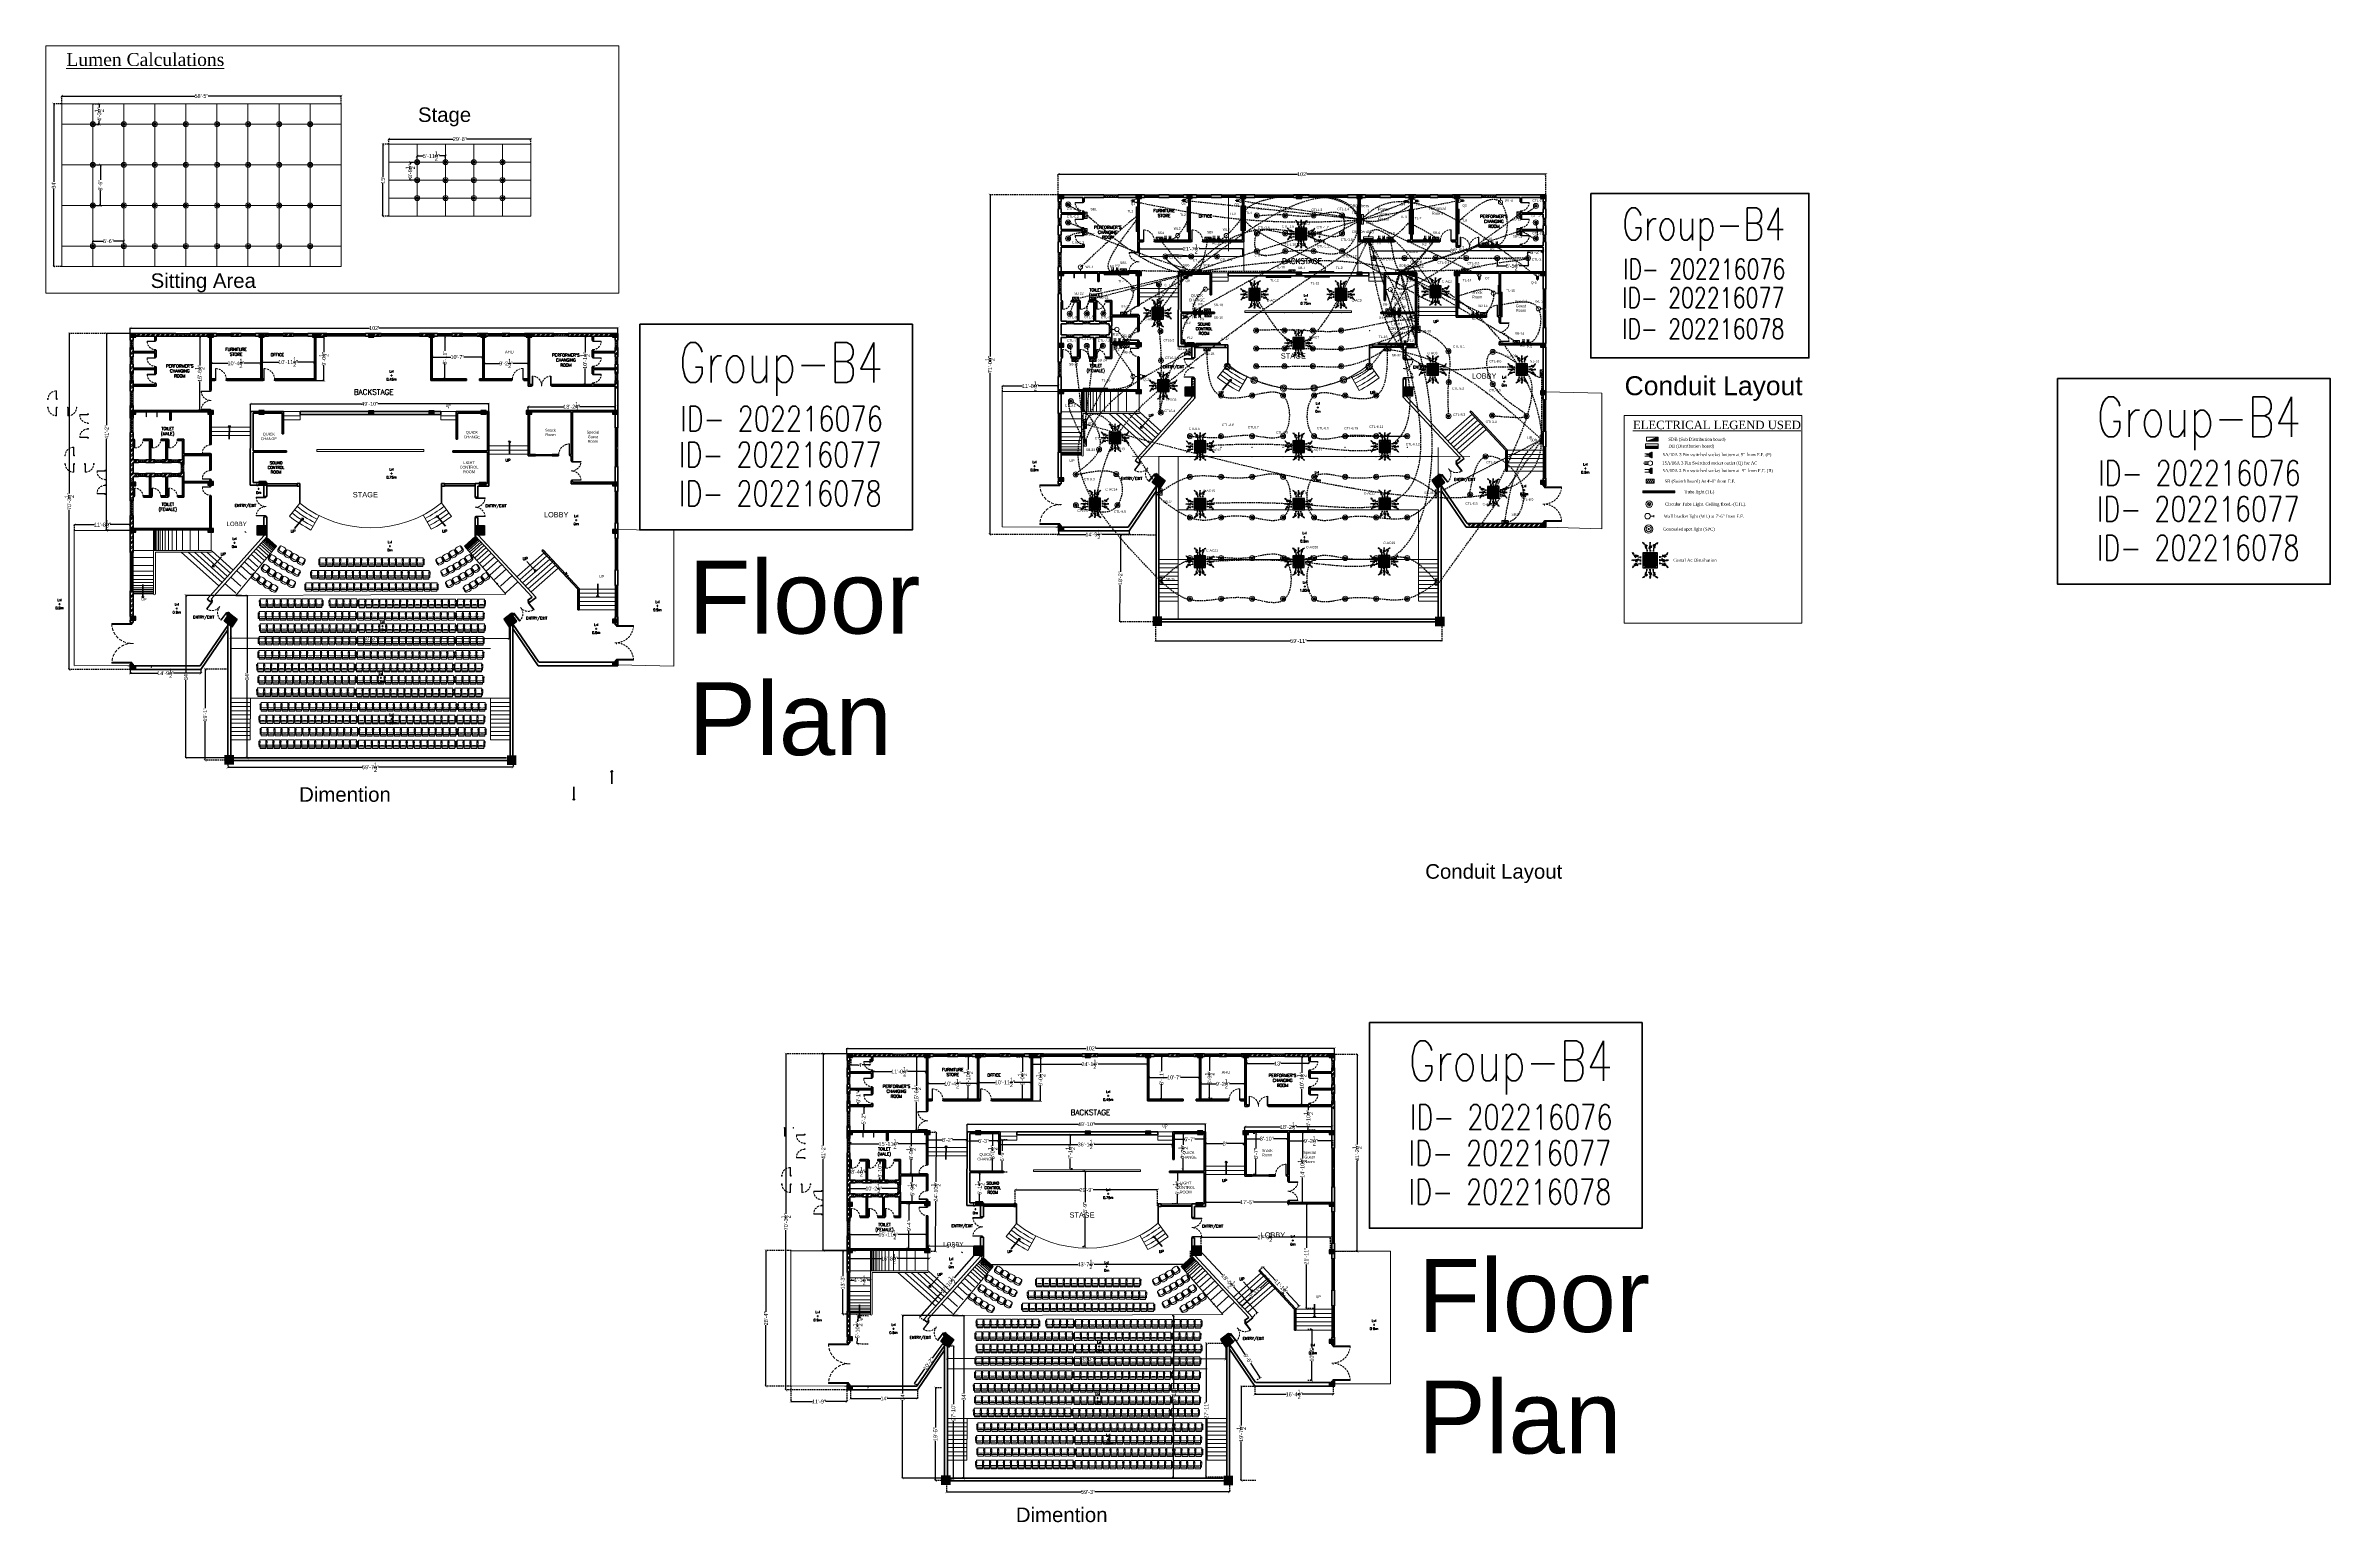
# Model space of a CAD drawing. Header units: inches. Extents: x 845 to 17085, y 908 to 10810.
# Drawn here: x 1906 to 7640, y 908 to 4614 of the extents above; entities that cross this region are included whole.
import ezdxf
from ezdxf.enums import TextEntityAlignment as Align

# ---------------------------------------------------------------- set-up
doc = ezdxf.new("R2010")
doc.units = ezdxf.units.IN
doc.header["$LTSCALE"] = 15
doc.header["$MEASUREMENT"] = 0
for name, pattern in [('ACAD_ISO03W100', [30, 12, -18]), ('ACAD_ISO04W100', [30.5, 24, -3, 0.5, -3]), ('CENTER2', [1.125, 0.75, -0.125, 0.125, -0.125]), ('CONTINUA', [0]), ('DASHED', [0.75, 0.5, -0.25]), ('DASHED2', [0.375, 0.25, -0.125]), ('HIDDEN', [0.375, 0.25, -0.125])]:
    doc.linetypes.add(name, pattern=pattern)
for name, color, linetype, lineweight in [('.13', 5, 'Continuous', 13), ('.15', 4, 'Continuous', 15), ('c1', 21, 'Continuous', 30), ('E. Fixture', 6, 'Continuous', 20), ('ETEXT', 152, 'Continuous', 5), ('FURN', 43, 'Continuous', 18), ('FURN 2', 34, 'Continuous', 15), ('FURNITURE', 175, 'Continuous', 80), ('GR.furniture', 82, 'Continuous', 15), ('GRID', 8, 'ACAD_ISO04W100', 5), ('HATCH', 251, 'Continuous', 5), ('humans', 7, 'Continuous', 15), ('L-TXT', 255, 'Continuous', 9), ('PDF_Layer1', 1, 'Continuous', 18), ('SLD', 140, 'Continuous', 9), ('wall 1', 1, 'Continuous', 35), ('WIND & DOOR', 160, 'Continuous', 9), ('window and door', 170, 'Continuous', 9)]:
    doc.layers.add(name, color=color, linetype=linetype, lineweight=lineweight)
for name, color, linetype in [('AIR', 7, 'Continuous'), ('AIR-00', 8, 'Continuous'), ('AIR-01', 105, 'Continuous'), ('AIR-02', 2, 'Continuous'), ('AIR-04', 40, 'Continuous'), ('DB cable', 141, 'HIDDEN'), ('dimension', 7, 'Continuous'), ('MEUBLE', 55, 'Continuous'), ('SB cable', 58, 'CENTER2'), ('TEX', 133, 'Continuous'), ('Text', 255, 'Continuous')]:
    doc.layers.add(name, color=color, linetype=linetype)
doc.layers.add('door and window', color=7, linetype='Continuous', lineweight=25, true_color=0x0609c1)
doc.styles.add('JASIM', font='times.ttf')
doc.styles.add('ROMANS', font='ROMANS')
doc.styles.get("Standard").update_dxf_attribs({"font": 'arial.ttf'})
doc.styles.add('STYLE3', font='romans.shx', dxfattribs={"width": 0.75})
doc.dimstyles.get("Standard").update_dxf_attribs({"dimtxt": 9.75, "dimasz": 6.25, "dimexe": 0.18, "dimexo": 0.0625, "dimgap": 0.09, "dimtad": 0, "dimdec": 1, "dimzin": 0, "dimdsep": 46, "dimlunit": 4, "dimtxsty": 'Standard', "dimblk": 'ARCHTICK', "dimcen": 0.09, "dimadec": 0, "dimazin": 0, "dimtfac": 1, "dimtdec": 1, "dimtofl": 0, "dimtmove": 0, "dimatfit": 3, "dimldrblk": 'ARCHTICK', "dimfxl": 1, "dimtolj": 1, "dimtzin": 0, "dimlwd": 25, "dimarcsym": 0})
pattern_1 = [(45, (-97695.34, -40951.402), (-6.0932045, 6.0932045), []), (45, (-97691.278, -40951.402), (-6.0932045, 6.0932045), [])]
pattern_2 = [(135, (1757483.06715, 79914.7256), (-0.27080908924, -0.27080908924), [])]
pattern_3 = [(135, (1759812.23737, 80262.8031), (-0.27080908924, -0.27080908924), [])]
pattern_4 = [(45, (-95896.523, -42758.996), (-6.0932045, 6.0932045), []), (45, (-95892.4605, -42758.996), (-6.0932045, 6.0932045), [])]
pattern_5 = [(135, (1759281.8845, 78107.1317), (-0.27080908924, -0.27080908924), [])]

# ---------------------------------------------------------------- blocks, each defined once
blk = doc.blocks.new('A$C7341456E')
at = {"layer": 'GR.furniture'}
blk.add_lwpolyline([(-6.2, 4.9, -0.599601), (-10.5, 4.8, -0.125741), (-10.5, 6.1, 0.103352), (-10.5, 18.6, -0.125741), (-10.5, 19.9, -0.599601), (-6.2, 19.7)], format="xyb", dxfattribs=at)
for centre, radius, start, end in [((0.4, 12.3), 25.8, 161.61107, 198.38893), ((-22.8, 19.7), 1.49, 69.08146, 148.73084), ((-22.8, 5), 1.49, 211.26916, 290.91854), ((-20.5, 20.6), 2.14, 91.90563, 164.35832), ((-20.5, 4.1), 2.14, 195.64168, 268.09437), ((-14.8, 55.5), 35.2, 257.85943, 278.10592), ((-14.8, -30.9), 35.2, 81.89408, 102.14057), ((-15.4, 194.5), 171.8, 268.27099, 271.72901), ((-15.4, -169.8), 171.8, 88.27099, 91.72901), ((-10.3, 20.6), 2.14, 13.88451, 88.09437), ((-10.3, 4.1), 2.14, 271.90563, 346.11549), ((-25, 12.3), 20.2, 338.5277, 21.4723)]:
    blk.add_arc(centre, radius, start, end, dxfattribs=at)
blk = doc.blocks.new('ARROW')
at = {"layer": 'FURNITURE'}
h = blk.add_hatch(color=4, dxfattribs=at)
h.dxf.hatch_style = 1
h.paths.add_polyline_path([(3172.81, 3642.28), (3172.7, 3642.2), (3172.77, 3642.2)])
h.paths.add_polyline_path([(3172.77, 3642.2), (3172.7, 3642.2), (3172.81, 3642.12)])
at = {"color": 4}
blk.add_line((3173.7, 3642.2), (3173.7, 3642.2), dxfattribs=at)
at = {"layer": 'FURNITURE', "color": 4}
for p, q in [((3172.7, 3642.2), (3172.81, 3642.28)), ((3173.7, 3642.2), (3172.7, 3642.2)), ((3172.7, 3642.2), (3172.81, 3642.12)), ((3173.7, 3642.2), (3172.7, 3642.2)), ((3173.7, 3642.2), (3172.7, 3642.2)), ((3172.81, 3642.28), (3172.77, 3642.2)), ((3172.81, 3642.12), (3172.77, 3642.2))]:
    blk.add_line(p, q, dxfattribs=at)
blk = doc.blocks.new('_ArchTick')
at = {"layer": 'GRID', "color": 0, "const_width": 0.15}
blk.add_lwpolyline([(-0.5, -0.5), (0.5, 0.5)], dxfattribs=at)
blk = doc.blocks.new('*D116')
at = {"layer": 'Defpoints', "color": 0, "linetype": 'ByBlock', "lineweight": 30, "transparency": 16777216}
for p in [(2118.6, 3891.4), (2059, 3397.5), (2118.6, 3397.5)]:
    blk.add_point(p, dxfattribs=at)
at = {"layer": 'humans', "color": 0, "linetype": 'ByBlock', "lineweight": -2, "transparency": 16777216}
for p, q in [((2118.6, 3891.4), (2058.9, 3891.4)), ((2118.6, 3397.5), (2058.9, 3397.5))]:
    blk.add_line(p, q, dxfattribs=at)
at = {"layer": 'humans', "color": 0, "linetype": 'Continuous', "lineweight": 25, "transparency": 16777216}
for p, q in [((2059, 3891.4), (2059, 3661.5)), ((2059, 3397.5), (2059, 3627.4))]:
    blk.add_line(p, q, dxfattribs=at)
at = {"layer": 'humans', "color": 0, "linetype": 'ByBlock', "lineweight": 25, "transparency": 16777216, "xscale": 6.25, "yscale": 6.25, "zscale": 6.25}
for p, rotation in [((2059, 3891.4), 90), ((2059, 3397.5), 270)]:
    blk.add_blockref('_ArchTick', p, dxfattribs=dict(at, rotation=rotation))
at = {"layer": 'humans', "color": 0, "linetype": 'ByBlock', "transparency": 16777216, "insert": (2059, 3644.4), "char_height": 9.75, "attachment_point": 5, "rotation": 90}
blk.add_mtext('\\A1;41\'-2"', dxfattribs=at)
blk = doc.blocks.new('*D117')
at = {"layer": 'Defpoints', "color": 0, "linetype": 'ByBlock', "lineweight": 30, "transparency": 16777216}
for p in [(2118.6, 3047.9), (2295.9, 3047.9), (2295.9, 3039.1)]:
    blk.add_point(p, dxfattribs=at)
at = {"layer": 'humans', "color": 0, "linetype": 'ByBlock', "lineweight": -2, "transparency": 16777216}
for p, q in [((2118.6, 3047.8), (2118.6, 3038.9)), ((2295.9, 3047.8), (2295.9, 3038.9))]:
    blk.add_line(p, q, dxfattribs=at)
at = {"layer": 'humans', "color": 0, "linetype": 'Continuous', "lineweight": 25, "transparency": 16777216}
for p, q in [((2118.6, 3039.1), (2187.4, 3039.1)), ((2295.9, 3039.1), (2227.2, 3039.1))]:
    blk.add_line(p, q, dxfattribs=at)
at = {"layer": 'humans', "color": 0, "linetype": 'ByBlock', "lineweight": 25, "transparency": 16777216, "xscale": 6.25, "yscale": 6.25, "zscale": 6.25, "rotation": 180}
blk.add_blockref('_ArchTick', (2118.6, 3039.1), dxfattribs=at)
at = {"layer": 'humans', "color": 0, "linetype": 'ByBlock', "lineweight": 25, "transparency": 16777216, "xscale": 6.25, "yscale": 6.25, "zscale": 6.25}
blk.add_blockref('_ArchTick', (2295.9, 3039.1), dxfattribs=at)
at = {"layer": 'humans', "color": 0, "linetype": 'ByBlock', "transparency": 16777216, "insert": (2207.3, 3039.1), "char_height": 9.75, "attachment_point": 5}
blk.add_mtext('\\A1;14\'-9{\\H1x;\\S1/2;}"', dxfattribs=at)
blk = doc.blocks.new('*D118')
at = {"layer": 'Defpoints', "color": 0, "linetype": 'ByBlock', "lineweight": 30, "transparency": 16777216}
for p in [(3342.6, 3905.1), (2118.6, 3891.4), (3342.6, 3891.4)]:
    blk.add_point(p, dxfattribs=at)
at = {"layer": 'humans', "color": 0, "linetype": 'ByBlock', "lineweight": -2, "transparency": 16777216}
for p, q in [((2118.6, 3891.5), (2118.6, 3905.3)), ((3342.6, 3891.5), (3342.6, 3905.3))]:
    blk.add_line(p, q, dxfattribs=at)
at = {"layer": 'humans', "color": 0, "linetype": 'Continuous', "lineweight": 25, "transparency": 16777216}
for p, q in [((2118.6, 3905.1), (2718.9, 3905.1)), ((3342.6, 3905.1), (2742.3, 3905.1))]:
    blk.add_line(p, q, dxfattribs=at)
at = {"layer": 'humans', "color": 0, "linetype": 'ByBlock', "lineweight": 25, "transparency": 16777216, "xscale": 6.25, "yscale": 6.25, "zscale": 6.25, "rotation": 180}
blk.add_blockref('_ArchTick', (2118.6, 3905.1), dxfattribs=at)
at = {"layer": 'humans', "color": 0, "linetype": 'ByBlock', "lineweight": 25, "transparency": 16777216, "xscale": 6.25, "yscale": 6.25, "zscale": 6.25}
blk.add_blockref('_ArchTick', (3342.6, 3905.1), dxfattribs=at)
at = {"layer": 'humans', "color": 0, "linetype": 'ByBlock', "transparency": 16777216, "insert": (2730.6, 3905.1), "char_height": 9.75, "attachment_point": 5}
blk.add_mtext("\\A1;102'", dxfattribs=at)
blk = doc.blocks.new('*D119')
at = {"layer": 'Defpoints', "color": 0, "linetype": 'ByBlock', "lineweight": 30, "transparency": 16777216}
for p in [(2208, 3884.5), (2208, 3698), (2292.9, 3698)]:
    blk.add_point(p, dxfattribs=at)
at = {"layer": 'humans', "color": 0, "linetype": 'ByBlock', "lineweight": -2, "transparency": 16777216}
for p, q in [((2208, 3884.5), (2293.1, 3884.5)), ((2208, 3698), (2293.1, 3698))]:
    blk.add_line(p, q, dxfattribs=at)
at = {"layer": 'humans', "color": 0, "linetype": 'Continuous', "lineweight": 25, "transparency": 16777216}
for p, q in [((2292.9, 3884.5), (2292.9, 3811.2)), ((2292.9, 3698), (2292.9, 3771.3))]:
    blk.add_line(p, q, dxfattribs=at)
at = {"layer": 'humans', "color": 0, "linetype": 'ByBlock', "lineweight": 25, "transparency": 16777216, "xscale": 6.25, "yscale": 6.25, "zscale": 6.25}
for p, rotation in [((2292.9, 3884.5), 90), ((2292.9, 3698), 270)]:
    blk.add_blockref('_ArchTick', p, dxfattribs=dict(at, rotation=rotation))
at = {"layer": 'humans', "color": 0, "linetype": 'ByBlock', "transparency": 16777216, "insert": (2292.9, 3791.2), "char_height": 9.75, "attachment_point": 5, "rotation": 90}
blk.add_mtext('\\A1;15\'-6{\\H1x;\\S1/2;}"', dxfattribs=at)
blk = doc.blocks.new('*D120')
at = {"layer": 'Defpoints', "color": 0, "linetype": 'ByBlock', "lineweight": 30, "transparency": 16777216}
for p in [(2321.6, 3816.7), (2445.9, 3816.7), (2445.9, 3816.7)]:
    blk.add_point(p, dxfattribs=at)
at = {"layer": 'humans', "color": 0, "linetype": 'ByBlock', "lineweight": -2, "transparency": 16777216}
for p, q in [((2321.6, 3816.8), (2321.6, 3816.9)), ((2445.9, 3816.8), (2445.9, 3816.9))]:
    blk.add_line(p, q, dxfattribs=at)
at = {"layer": 'humans', "color": 0, "linetype": 'Continuous', "lineweight": 25, "transparency": 16777216}
for p, q in [((2321.6, 3816.7), (2363.8, 3816.7)), ((2445.9, 3816.7), (2403.7, 3816.7))]:
    blk.add_line(p, q, dxfattribs=at)
at = {"layer": 'humans', "color": 0, "linetype": 'ByBlock', "lineweight": 25, "transparency": 16777216, "xscale": 6.25, "yscale": 6.25, "zscale": 6.25, "rotation": 180}
blk.add_blockref('_ArchTick', (2321.6, 3816.7), dxfattribs=at)
at = {"layer": 'humans', "color": 0, "linetype": 'ByBlock', "lineweight": 25, "transparency": 16777216, "xscale": 6.25, "yscale": 6.25, "zscale": 6.25}
blk.add_blockref('_ArchTick', (2445.9, 3816.7), dxfattribs=at)
at = {"layer": 'humans', "color": 0, "linetype": 'ByBlock', "transparency": 16777216, "insert": (2383.8, 3816.7), "char_height": 9.75, "attachment_point": 5}
blk.add_mtext('\\A1;10\'-4{\\H1x;\\S1/2;}"', dxfattribs=at)
blk = doc.blocks.new('*D121')
at = {"layer": 'Defpoints', "color": 0, "linetype": 'ByBlock', "lineweight": 30, "transparency": 16777216}
for p in [(2449, 3819.8), (2580.6, 3819.8), (2580.6, 3819.8)]:
    blk.add_point(p, dxfattribs=at)
at = {"layer": 'humans', "color": 0, "linetype": 'ByBlock', "lineweight": -2, "transparency": 16777216}
for p, q in [((2449, 3819.9), (2449, 3820)), ((2580.6, 3819.9), (2580.6, 3820))]:
    blk.add_line(p, q, dxfattribs=at)
at = {"layer": 'humans', "color": 0, "linetype": 'Continuous', "lineweight": 25, "transparency": 16777216}
for p, q in [((2449, 3819.8), (2491.1, 3819.8)), ((2580.6, 3819.8), (2538.5, 3819.8))]:
    blk.add_line(p, q, dxfattribs=at)
at = {"layer": 'humans', "color": 0, "linetype": 'ByBlock', "lineweight": 25, "transparency": 16777216, "xscale": 6.25, "yscale": 6.25, "zscale": 6.25, "rotation": 180}
blk.add_blockref('_ArchTick', (2449, 3819.8), dxfattribs=at)
at = {"layer": 'humans', "color": 0, "linetype": 'ByBlock', "lineweight": 25, "transparency": 16777216, "xscale": 6.25, "yscale": 6.25, "zscale": 6.25}
blk.add_blockref('_ArchTick', (2580.6, 3819.8), dxfattribs=at)
at = {"layer": 'humans', "color": 0, "linetype": 'ByBlock', "transparency": 16777216, "insert": (2514.8, 3819.8), "char_height": 9.75, "attachment_point": 5}
blk.add_mtext('\\A1;10\'-11{\\H1x;\\S1/2;}"', dxfattribs=at)
blk = doc.blocks.new('*D122')
at = {"layer": 'Defpoints', "color": 0, "linetype": 'ByBlock', "lineweight": 30, "transparency": 16777216}
for p in [(2584, 3882.4), (2584, 3773.8), (2604.3, 3773.8)]:
    blk.add_point(p, dxfattribs=at)
at = {"layer": 'humans', "color": 0, "linetype": 'ByBlock', "lineweight": -2, "transparency": 16777216}
for p, q in [((2584.1, 3882.4), (2604.4, 3882.4)), ((2584.1, 3773.8), (2604.4, 3773.8))]:
    blk.add_line(p, q, dxfattribs=at)
at = {"layer": 'humans', "color": 0, "linetype": 'Continuous', "lineweight": 25, "transparency": 16777216}
for p, q in [((2604.3, 3882.4), (2604.3, 3844.7)), ((2604.3, 3773.8), (2604.3, 3811.5))]:
    blk.add_line(p, q, dxfattribs=at)
at = {"layer": 'humans', "color": 0, "linetype": 'ByBlock', "lineweight": 25, "transparency": 16777216, "xscale": 6.25, "yscale": 6.25, "zscale": 6.25}
for p, rotation in [((2604.3, 3882.4), 90), ((2604.3, 3773.8), 270)]:
    blk.add_blockref('_ArchTick', p, dxfattribs=dict(at, rotation=rotation))
at = {"layer": 'humans', "color": 0, "linetype": 'ByBlock', "transparency": 16777216, "insert": (2604.3, 3828.1), "char_height": 9.75, "attachment_point": 5, "rotation": 90}
blk.add_mtext('\\A1;9\'-0{\\H1x;\\S1/2;}"', dxfattribs=at)
blk = doc.blocks.new('*D123')
at = {"layer": 'Defpoints', "color": 0, "linetype": 'ByBlock', "lineweight": 30, "transparency": 16777216}
for p in [(2420.3, 3695.3), (3018.4, 3714.9), (3018.4, 3695.3)]:
    blk.add_point(p, dxfattribs=at)
at = {"layer": 'humans', "color": 0, "linetype": 'ByBlock', "lineweight": -2, "transparency": 16777216}
for p, q in [((2420.3, 3695.4), (2420.3, 3715.1)), ((3018.4, 3695.4), (3018.4, 3715.1))]:
    blk.add_line(p, q, dxfattribs=at)
at = {"layer": 'humans', "color": 0, "linetype": 'Continuous', "lineweight": 25, "transparency": 16777216}
for p, q in [((2420.3, 3714.9), (2698.6, 3714.9)), ((3018.4, 3714.9), (2740.2, 3714.9))]:
    blk.add_line(p, q, dxfattribs=at)
at = {"layer": 'humans', "color": 0, "linetype": 'ByBlock', "lineweight": 25, "transparency": 16777216, "xscale": 6.25, "yscale": 6.25, "zscale": 6.25, "rotation": 180}
blk.add_blockref('_ArchTick', (2420.3, 3714.9), dxfattribs=at)
at = {"layer": 'humans', "color": 0, "linetype": 'ByBlock', "lineweight": 25, "transparency": 16777216, "xscale": 6.25, "yscale": 6.25, "zscale": 6.25}
blk.add_blockref('_ArchTick', (3018.4, 3714.9), dxfattribs=at)
at = {"layer": 'humans', "color": 0, "linetype": 'ByBlock', "transparency": 16777216, "insert": (2719.4, 3714.9), "char_height": 9.75, "attachment_point": 5}
blk.add_mtext('\\A1;49\'-10"', dxfattribs=at)
blk = doc.blocks.new('*D124')
at = {"layer": 'Defpoints', "color": 0, "linetype": 'ByBlock', "lineweight": 30, "transparency": 16777216}
for p in [(2876, 3846.8), (3003, 3846.8), (3003, 3832.2)]:
    blk.add_point(p, dxfattribs=at)
at = {"layer": 'humans', "color": 0, "linetype": 'ByBlock', "lineweight": -2, "transparency": 16777216}
for p, q in [((2876, 3846.8), (2876, 3832)), ((3003, 3846.8), (3003, 3832))]:
    blk.add_line(p, q, dxfattribs=at)
at = {"layer": 'humans', "color": 0, "linetype": 'Continuous', "lineweight": 25, "transparency": 16777216}
for p, q in [((2876, 3832.2), (2923.2, 3832.2)), ((3003, 3832.2), (2955.9, 3832.2))]:
    blk.add_line(p, q, dxfattribs=at)
at = {"layer": 'humans', "color": 0, "linetype": 'ByBlock', "lineweight": 25, "transparency": 16777216, "xscale": 6.25, "yscale": 6.25, "zscale": 6.25, "rotation": 180}
blk.add_blockref('_ArchTick', (2876, 3832.2), dxfattribs=at)
at = {"layer": 'humans', "color": 0, "linetype": 'ByBlock', "lineweight": 25, "transparency": 16777216, "xscale": 6.25, "yscale": 6.25, "zscale": 6.25}
blk.add_blockref('_ArchTick', (3003, 3832.2), dxfattribs=at)
at = {"layer": 'humans', "color": 0, "linetype": 'ByBlock', "transparency": 16777216, "insert": (2939.5, 3832.2), "char_height": 9.75, "attachment_point": 5}
blk.add_mtext('\\A1;10\'-7"', dxfattribs=at)
blk = doc.blocks.new('*D125')
at = {"layer": 'Defpoints', "color": 0, "linetype": 'ByBlock', "lineweight": 30, "transparency": 16777216}
for p in [(3006.5, 3829.8), (3117.2, 3829.8), (3117.2, 3816.2)]:
    blk.add_point(p, dxfattribs=at)
at = {"layer": 'humans', "color": 0, "linetype": 'ByBlock', "lineweight": -2, "transparency": 16777216}
for p, q in [((3006.5, 3829.8), (3006.5, 3816)), ((3117.2, 3829.8), (3117.2, 3816))]:
    blk.add_line(p, q, dxfattribs=at)
at = {"layer": 'humans', "color": 0, "linetype": 'Continuous', "lineweight": 25, "transparency": 16777216}
for p, q in [((3006.5, 3816.2), (3045.3, 3816.2)), ((3117.2, 3816.2), (3078.5, 3816.2))]:
    blk.add_line(p, q, dxfattribs=at)
at = {"layer": 'humans', "color": 0, "linetype": 'ByBlock', "lineweight": 25, "transparency": 16777216, "xscale": 6.25, "yscale": 6.25, "zscale": 6.25}
for p, rotation in [((3006.5, 3816.2), 179.9970350144313), ((3117.2, 3816.2), 359.9970350144313)]:
    blk.add_blockref('_ArchTick', p, dxfattribs=dict(at, rotation=rotation))
at = {"layer": 'humans', "color": 0, "linetype": 'ByBlock', "transparency": 16777216, "insert": (3061.9, 3816.2), "char_height": 9.75, "attachment_point": 5, "rotation": 359.99704}
blk.add_mtext('\\A1;9\'-2{\\H1x;\\S1/2;}"', dxfattribs=at)
blk = doc.blocks.new('*D126')
at = {"layer": 'Defpoints', "color": 0, "linetype": 'ByBlock', "lineweight": 30, "transparency": 16777216}
for p in [(3247.6, 3884.5), (3247.6, 3763.1), (3260, 3763.1)]:
    blk.add_point(p, dxfattribs=at)
at = {"layer": 'humans', "color": 0, "linetype": 'ByBlock', "lineweight": -2, "transparency": 16777216}
for p, q in [((3247.7, 3884.5), (3260.2, 3884.5)), ((3247.7, 3763.1), (3260.2, 3763.1))]:
    blk.add_line(p, q, dxfattribs=at)
at = {"layer": 'humans', "color": 0, "linetype": 'Continuous', "lineweight": 25, "transparency": 16777216}
for p, q in [((3260, 3884.5), (3260, 3843.7)), ((3260, 3763.1), (3260, 3803.9))]:
    blk.add_line(p, q, dxfattribs=at)
at = {"layer": 'humans', "color": 0, "linetype": 'ByBlock', "lineweight": 25, "transparency": 16777216, "xscale": 6.25, "yscale": 6.25, "zscale": 6.25}
for p, rotation in [((3260, 3884.5), 90), ((3260, 3763.1), 270)]:
    blk.add_blockref('_ArchTick', p, dxfattribs=dict(at, rotation=rotation))
at = {"layer": 'humans', "color": 0, "linetype": 'ByBlock', "transparency": 16777216, "insert": (3260, 3823.8), "char_height": 9.75, "attachment_point": 5, "rotation": 90}
blk.add_mtext('\\A1;10\'-1{\\H1x;\\S1/2;}"', dxfattribs=at)
blk = doc.blocks.new('*D127')
at = {"layer": 'Defpoints', "color": 0, "linetype": 'ByBlock', "lineweight": 30, "transparency": 16777216}
for p in [(2908, 3884.5), (2908, 3777.3), (2908, 3777.3)]:
    blk.add_point(p, dxfattribs=at)
at = {"layer": 'humans', "color": 0, "linetype": 'ByBlock', "lineweight": -2, "transparency": 16777216}
for p, q in [((2908, 3884.5), (2908.2, 3884.5)), ((2908, 3777.3), (2908.2, 3777.3))]:
    blk.add_line(p, q, dxfattribs=at)
at = {"layer": 'humans', "color": 0, "linetype": 'Continuous', "lineweight": 25, "transparency": 16777216}
for p, q in [((2908, 3884.5), (2908, 3847.7)), ((2908, 3777.3), (2908, 3814.1))]:
    blk.add_line(p, q, dxfattribs=at)
at = {"layer": 'humans', "color": 0, "linetype": 'ByBlock', "lineweight": 25, "transparency": 16777216, "xscale": 6.25, "yscale": 6.25, "zscale": 6.25}
for p, rotation in [((2908, 3884.5), 90), ((2908, 3777.3), 270)]:
    blk.add_blockref('_ArchTick', p, dxfattribs=dict(at, rotation=rotation))
at = {"layer": 'humans', "color": 0, "linetype": 'ByBlock', "transparency": 16777216, "insert": (2908, 3830.9), "char_height": 9.75, "attachment_point": 5, "rotation": 90}
blk.add_mtext('\\A1;8\'-11"', dxfattribs=at)
blk = doc.blocks.new('*D128')
at = {"layer": 'Defpoints', "color": 0, "linetype": 'ByBlock', "lineweight": 30, "transparency": 16777216}
for p in [(3117.2, 3698), (3335.8, 3707.8), (3335.8, 3698)]:
    blk.add_point(p, dxfattribs=at)
at = {"layer": 'humans', "color": 0, "linetype": 'ByBlock', "lineweight": -2, "transparency": 16777216}
for p, q in [((3117.2, 3698), (3117.2, 3708)), ((3335.8, 3698), (3335.8, 3708))]:
    blk.add_line(p, q, dxfattribs=at)
at = {"layer": 'humans', "color": 0, "linetype": 'Continuous', "lineweight": 25, "transparency": 16777216}
for p, q in [((3117.2, 3707.8), (3206.6, 3707.8)), ((3335.8, 3707.8), (3246.4, 3707.8))]:
    blk.add_line(p, q, dxfattribs=at)
at = {"layer": 'humans', "color": 0, "linetype": 'ByBlock', "lineweight": 25, "transparency": 16777216, "xscale": 6.25, "yscale": 6.25, "zscale": 6.25, "rotation": 180}
blk.add_blockref('_ArchTick', (3117.2, 3707.8), dxfattribs=at)
at = {"layer": 'humans', "color": 0, "linetype": 'ByBlock', "lineweight": 25, "transparency": 16777216, "xscale": 6.25, "yscale": 6.25, "zscale": 6.25}
blk.add_blockref('_ArchTick', (3335.8, 3707.8), dxfattribs=at)
at = {"layer": 'humans', "color": 0, "linetype": 'ByBlock', "transparency": 16777216, "insert": (3226.5, 3707.8), "char_height": 9.75, "attachment_point": 5}
blk.add_mtext('\\A1;18\'-2{\\H1x;\\S1/2;}"', dxfattribs=at)
blk = doc.blocks.new('S-Moviemax Compact 700-40-56 Standard Fija')
at = {"color": 0}
for p, q in [((98, 23), (98, 17)), ((99, 24), (100, 24)), ((113, 16), (113, 15)), ((154, 17), (142, 17)), ((154, -32), (154, 17)), ((98, -33), (98, -39)), ((99, -32), (100, -32)), ((113, -31), (113, -32)), ((142, -32), (154, -32))]:
    blk.add_line(p, q, dxfattribs=at)
blk.add_lwpolyline([(85, 15), (85, -30), (87, -30), (87, 15), (85, 15)], dxfattribs=at)
for points in [[(87, 15), (97, 15, -0.414214), (99, 14), (99, -29, -0.414214), (97, -30), (87, -30), (87, 15)], [(96, 15), (112, 15, -0.474715), (113, 14, 0.115865), (113, -29, -0.474715), (112, -31), (96, -30)]]:
    blk.add_lwpolyline(points, format="xyb", dxfattribs=at)
for centre in [(138, 20), (138, -36)]:
    blk.add_circle(centre, 4.27, dxfattribs=at)
for centre, radius, start, end in [((99, 23), 0.935, 98.4384, 171.5616), ((99, 17), 0.967, 189.1739, 270.6243), ((95, -516), 533, 86.0169, 89.5405), ((97, 524), 500, 270.3187, 273.9742), ((126, 124), 99.5, 273.7724, 277.0352), ((100, -379), 396, 84.4595, 85.3276), ((138, 20), 5.54, 266.5056, 94.548), ((99, -33), 0.935, 98.4384, 171.5616), ((99, -38), 0.967, 189.1739, 270.6243), ((95, -572), 533, 86.0169, 89.5405), ((97, 468), 500, 270.3187, 273.9742), ((126, 69), 99.5, 273.7724, 277.0352), ((100, -435), 396, 84.4595, 85.3276), ((138, -36), 5.54, 266.5056, 94.548)]:
    blk.add_arc(centre, radius, start, end, dxfattribs=at)
blk = doc.blocks.new('*D141')
at = {"layer": 'Defpoints', "color": 0, "linetype": 'ByBlock', "lineweight": 30, "transparency": 16777216}
for p in [(2383.5, 3234.4), (2383.5, 2826.5), (2411.5, 2826.5)]:
    blk.add_point(p, dxfattribs=at)
at = {"layer": 'humans', "color": 0, "linetype": 'ByBlock', "lineweight": -2, "transparency": 16777216}
for p, q in [((2383.6, 3234.4), (2411.7, 3234.4)), ((2383.6, 2826.5), (2411.7, 2826.5))]:
    blk.add_line(p, q, dxfattribs=at)
at = {"layer": 'humans', "color": 0, "linetype": 'Continuous', "lineweight": 25, "transparency": 16777216}
for p, q in [((2411.5, 3234.4), (2411.5, 3038.8)), ((2411.5, 2826.5), (2411.5, 3022.1))]:
    blk.add_line(p, q, dxfattribs=at)
at = {"layer": 'humans', "color": 0, "linetype": 'ByBlock', "lineweight": 25, "transparency": 16777216, "xscale": 6.25, "yscale": 6.25, "zscale": 6.25}
for p, rotation in [((2411.5, 3234.4), 90), ((2411.5, 2826.5), 270)]:
    blk.add_blockref('_ArchTick', p, dxfattribs=dict(at, rotation=rotation))
at = {"layer": 'humans', "color": 0, "linetype": 'ByBlock', "transparency": 16777216, "insert": (2411.5, 3030.4), "char_height": 9.75, "attachment_point": 5, "rotation": 90}
blk.add_mtext("\\A1;34'", dxfattribs=at)
blk = doc.blocks.new('*D142')
at = {"layer": 'Defpoints', "color": 0, "linetype": 'ByBlock', "lineweight": 30, "transparency": 16777216}
for p in [(2258.1, 3234.4), (2397.6, 3234.4), (2397.6, 2826.5)]:
    blk.add_point(p, dxfattribs=at)
at = {"layer": 'humans', "color": 0, "linetype": 'ByBlock', "lineweight": -2, "transparency": 16777216}
for p, q in [((2397.6, 3234.4), (2257.9, 3234.4)), ((2397.6, 2826.5), (2257.9, 2826.5))]:
    blk.add_line(p, q, dxfattribs=at)
at = {"layer": 'humans', "color": 0, "linetype": 'Continuous', "lineweight": 25, "transparency": 16777216}
for p, q in [((2258.1, 3234.4), (2258.1, 3038.8)), ((2258.1, 2826.5), (2258.1, 3022.1))]:
    blk.add_line(p, q, dxfattribs=at)
at = {"layer": 'humans', "color": 0, "linetype": 'ByBlock', "lineweight": 25, "transparency": 16777216, "xscale": 6.25, "yscale": 6.25, "zscale": 6.25}
for p, rotation in [((2258.1, 3234.4), 90), ((2258.1, 2826.5), 270)]:
    blk.add_blockref('_ArchTick', p, dxfattribs=dict(at, rotation=rotation))
at = {"layer": 'humans', "color": 0, "linetype": 'ByBlock', "transparency": 16777216, "insert": (2258.1, 3030.4), "char_height": 9.75, "attachment_point": 5, "rotation": 90}
blk.add_mtext("\\A1;34'", dxfattribs=at)
blk = doc.blocks.new('*D143')
at = {"layer": 'Defpoints', "color": 0, "linetype": 'ByBlock', "lineweight": 30, "transparency": 16777216}
for p in [(2370.6, 3156.7), (3069.4, 3154.3), (3069.3, 3125.3)]:
    blk.add_point(p, dxfattribs=at)
at = {"layer": 'humans', "color": 0, "linetype": 'ByBlock', "lineweight": -2, "transparency": 16777216}
for p, q in [((2370.6, 3156.6), (2370.5, 3127.5)), ((3069.4, 3154.2), (3069.3, 3125.1))]:
    blk.add_line(p, q, dxfattribs=at)
at = {"layer": 'humans', "color": 0, "linetype": 'Continuous', "lineweight": 25, "transparency": 16777216}
for p, q in [((2370.5, 3127.7), (2703, 3126.6)), ((3069.3, 3125.3), (2736.7, 3126.5))]:
    blk.add_line(p, q, dxfattribs=at)
at = {"layer": 'humans', "color": 0, "linetype": 'ByBlock', "lineweight": 25, "transparency": 16777216, "xscale": 6.25, "yscale": 6.25, "zscale": 6.25}
for p, rotation in [((2370.5, 3127.7), 179.8032064366089), ((3069.3, 3125.3), 359.8032064366089)]:
    blk.add_blockref('_ArchTick', p, dxfattribs=dict(at, rotation=rotation))
at = {"layer": 'humans', "color": 0, "linetype": 'ByBlock', "transparency": 16777216, "insert": (2719.9, 3126.5), "char_height": 9.75, "attachment_point": 5, "rotation": 359.80321}
blk.add_mtext('\\A1;58\'-3"', dxfattribs=at)
blk = doc.blocks.new('*D153')
at = {"layer": 'Defpoints', "color": 0, "linetype": 'DASHED2', "lineweight": 30, "transparency": 16777216}
for p in [(1946.5, 4467.6), (1926.5, 4059.6), (1946.5, 4059.6)]:
    blk.add_point(p, dxfattribs=at)
at = {"layer": 'SLD', "color": 0, "linetype": 'DASHED2', "lineweight": -2, "transparency": 16777216}
for p, q in [((1946.4, 4467.6), (1926.3, 4467.6)), ((1946.4, 4059.6), (1926.3, 4059.6))]:
    blk.add_line(p, q, dxfattribs=at)
at = {"layer": 'SLD', "color": 0, "linetype": 'Continuous', "lineweight": 25, "transparency": 16777216}
for p, q in [((1926.5, 4467.6), (1926.5, 4271.9)), ((1926.5, 4059.6), (1926.5, 4255.2))]:
    blk.add_line(p, q, dxfattribs=at)
at = {"layer": 'SLD', "color": 0, "linetype": 'DASHED2', "lineweight": 25, "transparency": 16777216, "xscale": 6.25, "yscale": 6.25, "zscale": 6.25}
for p, rotation in [((1926.5, 4467.6), 90), ((1926.5, 4059.6), 270)]:
    blk.add_blockref('_ArchTick', p, dxfattribs=dict(at, rotation=rotation))
at = {"layer": 'SLD', "color": 0, "linetype": 'DASHED2', "lineweight": 30, "transparency": 16777216, "insert": (1926.5, 4263.6), "char_height": 9.75, "attachment_point": 5, "rotation": 90}
blk.add_mtext("\\A1;34'", dxfattribs=at)
blk = doc.blocks.new('*D154')
at = {"layer": 'Defpoints', "color": 0, "linetype": 'DASHED2', "lineweight": 30, "transparency": 16777216}
for p in [(2647.7, 4487.4), (1946.5, 4467.6), (2647.7, 4467.6)]:
    blk.add_point(p, dxfattribs=at)
at = {"layer": 'SLD', "color": 0, "linetype": 'DASHED2', "lineweight": -2, "transparency": 16777216}
for p, q in [((1946.5, 4467.6), (1946.5, 4487.6)), ((2647.7, 4467.6), (2647.7, 4487.6))]:
    blk.add_line(p, q, dxfattribs=at)
at = {"layer": 'SLD', "color": 0, "linetype": 'Continuous', "lineweight": 25, "transparency": 16777216}
for p, q in [((1946.5, 4487.4), (2280.3, 4487.4)), ((2647.7, 4487.4), (2313.9, 4487.4))]:
    blk.add_line(p, q, dxfattribs=at)
at = {"layer": 'SLD', "color": 0, "linetype": 'DASHED2', "lineweight": 25, "transparency": 16777216, "xscale": 6.25, "yscale": 6.25, "zscale": 6.25, "rotation": 180}
blk.add_blockref('_ArchTick', (1946.5, 4487.4), dxfattribs=at)
at = {"layer": 'SLD', "color": 0, "linetype": 'DASHED2', "lineweight": 25, "transparency": 16777216, "xscale": 6.25, "yscale": 6.25, "zscale": 6.25}
blk.add_blockref('_ArchTick', (2647.7, 4487.4), dxfattribs=at)
at = {"layer": 'SLD', "color": 0, "linetype": 'DASHED2', "lineweight": 30, "transparency": 16777216, "insert": (2297.1, 4487.4), "char_height": 9.75, "attachment_point": 5}
blk.add_mtext('\\A1;58\'-5"', dxfattribs=at)
blk = doc.blocks.new('*D155')
at = {"layer": 'Defpoints', "color": 0, "linetype": 'DASHED2', "lineweight": 30, "transparency": 16777216}
for p in [(2024.4, 4467.6), (2024.4, 4416.1), (2040.6, 4416.1)]:
    blk.add_point(p, dxfattribs=at)
at = {"layer": 'SLD', "color": 0, "linetype": 'DASHED2', "lineweight": -2, "transparency": 16777216}
for p, q in [((2024.5, 4467.6), (2040.8, 4467.6)), ((2024.5, 4416.1), (2040.8, 4416.1))]:
    blk.add_line(p, q, dxfattribs=at)
at = {"layer": 'SLD', "color": 0, "linetype": 'Continuous', "lineweight": 25, "transparency": 16777216}
for p, q in [((2040.6, 4467.6), (2040.6, 4458.6)), ((2040.6, 4416.1), (2040.6, 4425))]:
    blk.add_line(p, q, dxfattribs=at)
at = {"layer": 'SLD', "color": 0, "linetype": 'DASHED2', "lineweight": 25, "transparency": 16777216, "xscale": 6.25, "yscale": 6.25, "zscale": 6.25}
for p, rotation in [((2040.6, 4467.6), 90), ((2040.6, 4416.1), 270)]:
    blk.add_blockref('_ArchTick', p, dxfattribs=dict(at, rotation=rotation))
at = {"layer": 'SLD', "color": 0, "linetype": 'DASHED2', "lineweight": 30, "transparency": 16777216, "insert": (2040.6, 4441.8), "char_height": 9.75, "attachment_point": 5, "rotation": 90}
blk.add_mtext('\\A1;4\'-3{\\H1x;\\S1/2;}"', dxfattribs=at)
blk = doc.blocks.new('*D156')
at = {"layer": 'Defpoints', "color": 0, "linetype": 'DASHED2', "lineweight": 30, "transparency": 16777216}
for p in [(2024.4, 4314.6), (2024.4, 4212.6), (2043.5, 4212.6)]:
    blk.add_point(p, dxfattribs=at)
at = {"layer": 'SLD', "color": 0, "linetype": 'DASHED2', "lineweight": -2, "transparency": 16777216}
for p, q in [((2024.5, 4314.6), (2043.7, 4314.6)), ((2024.5, 4212.6), (2043.7, 4212.6))]:
    blk.add_line(p, q, dxfattribs=at)
at = {"layer": 'SLD', "color": 0, "linetype": 'Continuous', "lineweight": 25, "transparency": 16777216}
for p, q in [((2043.5, 4314.6), (2043.5, 4276.7)), ((2043.5, 4212.6), (2043.5, 4250.5))]:
    blk.add_line(p, q, dxfattribs=at)
at = {"layer": 'SLD', "color": 0, "linetype": 'DASHED2', "lineweight": 25, "transparency": 16777216, "xscale": 6.25, "yscale": 6.25, "zscale": 6.25}
for p, rotation in [((2043.5, 4314.6), 90), ((2043.5, 4212.6), 270)]:
    blk.add_blockref('_ArchTick', p, dxfattribs=dict(at, rotation=rotation))
at = {"layer": 'SLD', "color": 0, "linetype": 'DASHED2', "lineweight": 30, "transparency": 16777216, "insert": (2043.5, 4263.6), "char_height": 9.75, "attachment_point": 5, "rotation": 90}
blk.add_mtext('\\A1;8\'-6"', dxfattribs=at)
blk = doc.blocks.new('*D157')
at = {"layer": 'Defpoints', "color": 0, "linetype": 'DASHED2', "lineweight": 30, "transparency": 16777216}
for p in [(2024.4, 4110.1), (2102.2, 4123.4), (2102.3, 4110.6)]:
    blk.add_point(p, dxfattribs=at)
at = {"layer": 'SLD', "color": 0, "linetype": 'DASHED2', "lineweight": -2, "transparency": 16777216}
for p, q in [((2024.4, 4110.2), (2024.3, 4123.1)), ((2102.3, 4110.7), (2102.2, 4123.6))]:
    blk.add_line(p, q, dxfattribs=at)
at = {"layer": 'SLD', "color": 0, "linetype": 'Continuous', "lineweight": 25, "transparency": 16777216}
for p, q in [((2024.3, 4123), (2050.2, 4123.1)), ((2102.2, 4123.4), (2076.4, 4123.3))]:
    blk.add_line(p, q, dxfattribs=at)
at = {"layer": 'SLD', "color": 0, "linetype": 'DASHED2', "lineweight": 25, "transparency": 16777216, "xscale": 6.25, "yscale": 6.25, "zscale": 6.25}
for p, rotation in [((2024.3, 4123), 180.3328369563617), ((2102.2, 4123.4), 0.3328369563617226)]:
    blk.add_blockref('_ArchTick', p, dxfattribs=dict(at, rotation=rotation))
at = {"layer": 'SLD', "color": 0, "linetype": 'DASHED2', "lineweight": 30, "transparency": 16777216, "insert": (2063.3, 4123.2), "char_height": 9.75, "attachment_point": 5, "rotation": 0.33284}
blk.add_mtext('\\A1;6\'-6"', dxfattribs=at)
blk = doc.blocks.new('*D162')
at = {"layer": 'Defpoints', "color": 0, "linetype": 'DASHED2', "lineweight": 30, "transparency": 16777216}
for p in [(2767.4, 4366.3), (3123.6, 4379.4), (3123.6, 4366.3)]:
    blk.add_point(p, dxfattribs=at)
at = {"layer": 'SLD', "color": 0, "linetype": 'DASHED2', "lineweight": -2, "transparency": 16777216}
for p, q in [((2767.4, 4366.4), (2767.4, 4379.6)), ((3123.6, 4366.4), (3123.6, 4379.6))]:
    blk.add_line(p, q, dxfattribs=at)
at = {"layer": 'SLD', "color": 0, "linetype": 'Continuous', "lineweight": 25, "transparency": 16777216}
for p, q in [((2767.4, 4379.4), (2928.6, 4379.4)), ((3123.6, 4379.4), (2962.4, 4379.4))]:
    blk.add_line(p, q, dxfattribs=at)
at = {"layer": 'SLD', "color": 0, "linetype": 'DASHED2', "lineweight": 25, "transparency": 16777216, "xscale": 6.25, "yscale": 6.25, "zscale": 6.25, "rotation": 180}
blk.add_blockref('_ArchTick', (2767.4, 4379.4), dxfattribs=at)
at = {"layer": 'SLD', "color": 0, "linetype": 'DASHED2', "lineweight": 25, "transparency": 16777216, "xscale": 6.25, "yscale": 6.25, "zscale": 6.25}
blk.add_blockref('_ArchTick', (3123.6, 4379.4), dxfattribs=at)
at = {"layer": 'SLD', "color": 0, "linetype": 'DASHED2', "lineweight": 30, "transparency": 16777216, "insert": (2945.5, 4379.4), "char_height": 9.75, "attachment_point": 5}
blk.add_mtext('\\A1;29\'-8"', dxfattribs=at)
blk = doc.blocks.new('*D163')
at = {"layer": 'Defpoints', "color": 0, "linetype": 'DASHED2', "lineweight": 30, "transparency": 16777216}
for p in [(2767.4, 4366.3), (2752.6, 4186.1), (2767.4, 4186.1)]:
    blk.add_point(p, dxfattribs=at)
at = {"layer": 'SLD', "color": 0, "linetype": 'DASHED2', "lineweight": -2, "transparency": 16777216}
for p, q in [((2767.3, 4366.3), (2752.4, 4366.3)), ((2767.3, 4186.1), (2752.4, 4186.1))]:
    blk.add_line(p, q, dxfattribs=at)
at = {"layer": 'SLD', "color": 0, "linetype": 'Continuous', "lineweight": 25, "transparency": 16777216}
for p, q in [((2752.6, 4366.3), (2752.6, 4284.1)), ((2752.6, 4186.1), (2752.6, 4268.3))]:
    blk.add_line(p, q, dxfattribs=at)
at = {"layer": 'SLD', "color": 0, "linetype": 'DASHED2', "lineweight": 25, "transparency": 16777216, "xscale": 6.25, "yscale": 6.25, "zscale": 6.25}
for p, rotation in [((2752.6, 4366.3), 90), ((2752.6, 4186.1), 270)]:
    blk.add_blockref('_ArchTick', p, dxfattribs=dict(at, rotation=rotation))
at = {"layer": 'SLD', "color": 0, "linetype": 'DASHED2', "lineweight": 30, "transparency": 16777216, "insert": (2752.6, 4276.2), "char_height": 9.75, "attachment_point": 5, "rotation": 90}
blk.add_mtext("\\A1;15'", dxfattribs=at)
blk = doc.blocks.new('*D164')
at = {"layer": 'Defpoints', "color": 0, "linetype": 'DASHED2', "lineweight": 30, "transparency": 16777216}
for p in [(2838.5, 4321.2), (2909.8, 4337), (2909.9, 4321.3)]:
    blk.add_point(p, dxfattribs=at)
at = {"layer": 'SLD', "color": 0, "linetype": 'DASHED2', "lineweight": -2, "transparency": 16777216}
for p, q in [((2838.5, 4321.3), (2838.5, 4337)), ((2909.9, 4321.4), (2909.8, 4337.2))]:
    blk.add_line(p, q, dxfattribs=at)
at = {"layer": 'SLD', "color": 0, "linetype": 'Continuous', "lineweight": 25, "transparency": 16777216}
for p, q in [((2838.5, 4336.9), (2853.8, 4336.9)), ((2909.8, 4337), (2894.5, 4337))]:
    blk.add_line(p, q, dxfattribs=at)
at = {"layer": 'SLD', "color": 0, "linetype": 'DASHED2', "lineweight": 25, "transparency": 16777216, "xscale": 6.25, "yscale": 6.25, "zscale": 6.25}
for p, rotation in [((2838.5, 4336.9), 180.1141899159533), ((2909.8, 4337), 0.1141899159532789)]:
    blk.add_blockref('_ArchTick', p, dxfattribs=dict(at, rotation=rotation))
at = {"layer": 'SLD', "color": 0, "linetype": 'DASHED2', "lineweight": 30, "transparency": 16777216, "insert": (2874.1, 4336.9), "char_height": 9.75, "attachment_point": 5, "rotation": 0.11419}
blk.add_mtext('\\A1;5\'-11{\\H1x;\\S1/2;}"', dxfattribs=at)
blk = doc.blocks.new('*D165')
at = {"layer": 'Defpoints', "color": 0, "linetype": 'DASHED2', "lineweight": 30, "transparency": 16777216}
for p in [(2838.6, 4320.9), (2821, 4276.3), (2838.5, 4276.3)]:
    blk.add_point(p, dxfattribs=at)
at = {"layer": 'SLD', "color": 0, "linetype": 'DASHED2', "lineweight": -2, "transparency": 16777216}
for p, q in [((2838.6, 4320.9), (2821, 4320.9)), ((2838.4, 4276.3), (2820.9, 4276.3))]:
    blk.add_line(p, q, dxfattribs=at)
at = {"layer": 'SLD', "color": 0, "linetype": 'Continuous', "lineweight": 25, "transparency": 16777216}
for p, q in [((2821.2, 4320.9), (2821.2, 4315.2)), ((2821, 4276.3), (2821.1, 4282))]:
    blk.add_line(p, q, dxfattribs=at)
at = {"layer": 'SLD', "color": 0, "linetype": 'DASHED2', "lineweight": 25, "transparency": 16777216, "xscale": 6.25, "yscale": 6.25, "zscale": 6.25}
for p, rotation in [((2821.2, 4320.9), 89.80538577789818), ((2821, 4276.3), 269.8053857778982)]:
    blk.add_blockref('_ArchTick', p, dxfattribs=dict(at, rotation=rotation))
at = {"layer": 'SLD', "color": 0, "linetype": 'DASHED2', "lineweight": 30, "transparency": 16777216, "insert": (2821.1, 4298.6), "char_height": 9.75, "attachment_point": 5, "rotation": 89.80539}
blk.add_mtext('\\A1;3\'-8{\\H1x;\\S1/2;}"', dxfattribs=at)
blk = doc.blocks.new('2')
at = {"layer": 'E. Fixture'}
blk.add_hatch(color=256, dxfattribs=at).paths.add_polyline_path([(27131.1, -3604.6), (27131.1, -3606.2), (27140.3, -3606.2), (27140.3, -3604.6)])
blk.add_line((27140.3, -3604.6), (27131.1, -3604.6), dxfattribs=at)
blk.add_lwpolyline([(27131.1, -3603), (27140.3, -3603), (27140.3, -3606.2), (27131.1, -3606.2), (27131.1, -3603)], dxfattribs=at)
blk = doc.blocks.new('C')
at = {"layer": 'E. Fixture'}
blk.add_hatch(color=256, dxfattribs=at).paths.add_polyline_path([(27131.1, -3595.1), (27140.3, -3595.1), (27140.3, -3591.9)])
blk.add_line((27140.3, -3591.9), (27131.1, -3595.1), dxfattribs=at)
blk.add_lwpolyline([(27131.1, -3591.9), (27140.3, -3591.9), (27140.3, -3595.1), (27131.1, -3595.1), (27131.1, -3591.9)], dxfattribs=at)
blk = doc.blocks.new('05')
at = {"layer": 'E. Fixture'}
blk.add_hatch(color=256, dxfattribs=at).paths.add_polyline_path([(27124.3, -3822.6), (27124.3, -3814.6, 1.138442)])
for p, q in [((27122.7, -3816.8), (27113.7, -3816.8)), ((27122.7, -3820.3), (27113.7, -3820.3)), ((27122.7, -3818.6), (27116, -3818.6)), ((27124.3, -3822.6), (27124.3, -3814.6))]:
    blk.add_line(p, q, dxfattribs=at)
blk.add_arc((27123.8, -3818.6), 4.03, 82.5917, 277.4083, dxfattribs=at)
blk = doc.blocks.new('10')
at = {"layer": 'E. Fixture'}
blk.add_hatch(color=256, dxfattribs=at).paths.add_polyline_path([(27132.1, -3831.4), (27132.1, -3823.4, 1.138442)])
for p, q in [((27130.5, -3825.7), (27121.5, -3825.7)), ((27130.5, -3829.1), (27121.5, -3829.1)), ((27132.1, -3831.4), (27132.1, -3823.4))]:
    blk.add_line(p, q, dxfattribs=at)
blk.add_arc((27131.6, -3827.4), 4.03, 82.5917, 277.4083, dxfattribs=at)
blk = doc.blocks.new('oo')
at = {"layer": 'E. Fixture', "lineweight": 15}
for p, q in [((755.2, 589.1), (809.2, 589.1)), ((755.2, 589), (809.2, 589)), ((755.2, 589), (809.2, 589)), ((755.2, 588.9), (809.2, 588.9)), ((755.2, 588.8), (809.2, 588.8)), ((755.2, 588.6), (809.2, 588.6)), ((755.2, 588.6), (809.2, 588.6)), ((755.2, 588.5), (809.2, 588.5)), ((755.2, 588.4), (809.2, 588.4)), ((755.2, 588.4), (809.2, 588.4))]:
    blk.add_line(p, q, dxfattribs=at)
at = {"layer": 'E. Fixture', "color": 5, "lineweight": 15}
blk.add_lwpolyline([(751.2, 590.8), (813.2, 590.8), (813.2, 586.8), (751.2, 586.8), (751.2, 590.8)], dxfattribs=at)
at = {"layer": 'HATCH', "lineweight": 15}
for points in [[(751.2, 590.8), (755.2, 590.8), (755.2, 586.8), (751.2, 586.8)], [(751.6, 590.4), (754.9, 590.4), (754.9, 587.1), (751.6, 587.1)], [(751.9, 590.1), (754.6, 590.1), (754.6, 587.4), (751.9, 587.4)], [(752.2, 589.8), (754.2, 589.8), (754.2, 587.8), (752.2, 587.8)], [(752.6, 589.4), (753.9, 589.4), (753.9, 588.1), (752.6, 588.1)], [(752.9, 589.1), (753.6, 589.1), (753.6, 588.4), (752.9, 588.4)], [(813.2, 590.8), (809.2, 590.8), (809.2, 586.8), (813.2, 586.8)], [(812.8, 590.4), (809.5, 590.4), (809.5, 587.1), (812.8, 587.1)], [(812.5, 590.1), (809.8, 590.1), (809.8, 587.4), (812.5, 587.4)], [(812.2, 589.8), (810.2, 589.8), (810.2, 587.8), (812.2, 587.8)], [(811.8, 589.4), (810.5, 589.4), (810.5, 588.1), (811.8, 588.1)], [(811.5, 589.1), (810.8, 589.1), (810.8, 588.4), (811.5, 588.4)]]:
    blk.add_lwpolyline(points, close=True, dxfattribs=at)
blk = doc.blocks.new('*D183')
at = {"layer": 'Defpoints', "color": 0, "linetype": 'ByBlock', "lineweight": 30, "transparency": 16777216}
for p in [(4448.2, 3396), (4625.5, 3396), (4625.5, 3387.2)]:
    blk.add_point(p, dxfattribs=at)
at = {"layer": 'humans', "color": 0, "linetype": 'ByBlock', "lineweight": -2, "transparency": 16777216}
for p, q in [((4448.2, 3395.9), (4448.2, 3387)), ((4625.5, 3395.9), (4625.5, 3387))]:
    blk.add_line(p, q, dxfattribs=at)
at = {"layer": 'humans', "color": 0, "linetype": 'Continuous', "lineweight": 25, "transparency": 16777216}
for p, q in [((4448.2, 3387.2), (4517, 3387.2)), ((4625.5, 3387.2), (4556.8, 3387.2))]:
    blk.add_line(p, q, dxfattribs=at)
at = {"layer": 'humans', "color": 0, "linetype": 'ByBlock', "lineweight": 25, "transparency": 16777216, "xscale": 6.25, "yscale": 6.25, "zscale": 6.25, "rotation": 180}
blk.add_blockref('_ArchTick', (4448.2, 3387.2), dxfattribs=at)
at = {"layer": 'humans', "color": 0, "linetype": 'ByBlock', "lineweight": 25, "transparency": 16777216, "xscale": 6.25, "yscale": 6.25, "zscale": 6.25}
blk.add_blockref('_ArchTick', (4625.5, 3387.2), dxfattribs=at)
at = {"layer": 'humans', "color": 0, "linetype": 'ByBlock', "transparency": 16777216, "insert": (4536.9, 3387.2), "char_height": 9.75, "attachment_point": 5}
blk.add_mtext('\\A1;14\'-9{\\H1x;\\S1/2;}"', dxfattribs=at)
blk = doc.blocks.new('FCU-13000P (CASSETTE SPLIT)')
at = {"layer": 'AIR-00', "ltscale": 3}
for p, q in [((-0.52, 0), (-1, 0)), ((-0.56, 0.19), (-0.49, 0.19)), ((-0.56, 0.16), (-0.49, 0.16)), ((-0.56, 0.02), (-0.49, 0.02)), ((-0.19, 0.56), (-0.19, 0.49)), ((-0.16, 0.56), (-0.16, 0.49)), ((-0.02, 0.56), (-0.02, 0.49)), ((0, 0.52), (0, 1)), ((0.02, 0.56), (0.02, 0.49)), ((0.16, 0.56), (0.16, 0.49)), ((0.19, 0.56), (0.19, 0.49)), ((0.56, 0.19), (0.49, 0.19)), ((0.56, 0.16), (0.49, 0.16)), ((0.56, 0.02), (0.49, 0.02)), ((0.52, 0), (1, 0)), ((-0.56, -0.02), (-0.49, -0.02)), ((-0.56, -0.16), (-0.49, -0.16)), ((-0.56, -0.19), (-0.49, -0.19)), ((-0.19, -0.56), (-0.19, -0.49)), ((-0.16, -0.56), (-0.16, -0.49)), ((-0.02, -0.56), (-0.02, -0.49)), ((0, -0.52), (0, -1)), ((0.02, -0.56), (0.02, -0.49)), ((0.16, -0.56), (0.16, -0.49)), ((0.19, -0.56), (0.19, -0.49)), ((0.56, -0.02), (0.49, -0.02)), ((0.56, -0.16), (0.49, -0.16)), ((0.56, -0.19), (0.49, -0.19))]:
    blk.add_line(p, q, dxfattribs=at)
at = {"layer": 'AIR-00'}
for p, q in [((0.3, -0.3), (-0.3, 0.3)), ((0.3, 0.3), (-0.3, -0.3))]:
    blk.add_line(p, q, dxfattribs=at)
at = {"layer": 'AIR-00', "ltscale": 3}
for points in [[(-0.89, 0.02), (-0.89, -0.02), (-1, 0)], [(-0.89, 0.34), (-0.93, 0.31), (-0.97, 0.42)], [(-0.34, 0.89), (-0.31, 0.93), (-0.42, 0.97)], [(-0.02, 0.89), (0.02, 0.89), (0, 1)], [(0.34, 0.89), (0.31, 0.93), (0.42, 0.97)], [(0.89, 0.34), (0.93, 0.31), (0.97, 0.42)], [(0.89, 0.02), (0.89, -0.02), (1, 0)], [(-0.89, -0.34), (-0.93, -0.31), (-0.97, -0.42)], [(-0.34, -0.89), (-0.31, -0.93), (-0.42, -0.97)], [(-0.02, -0.89), (0.02, -0.89), (0, -1)], [(0.34, -0.89), (0.31, -0.93), (0.42, -0.97)], [(0.89, -0.34), (0.93, -0.31), (0.97, -0.42)]]:
    blk.add_lwpolyline(points, close=True, dxfattribs=at)
at = {"layer": 'AIR-00'}
for points in [[(-0.91, 0.32, 0.171809), (-0.56, 0.18), (-0.52, 0.18)], [(-0.32, 0.91, -0.171809), (-0.18, 0.56), (-0.18, 0.52)], [(0.32, 0.91, 0.171809), (0.18, 0.56), (0.18, 0.52)], [(0.91, 0.32, -0.171809), (0.56, 0.18), (0.52, 0.18)], [(-0.91, -0.32, -0.171809), (-0.56, -0.18), (-0.52, -0.18)], [(-0.32, -0.91, 0.171809), (-0.18, -0.56), (-0.18, -0.52)], [(0.32, -0.91, -0.171809), (0.18, -0.56), (0.18, -0.52)], [(0.91, -0.32, 0.171809), (0.56, -0.18), (0.52, -0.18)]]:
    blk.add_lwpolyline(points, format="xyb", dxfattribs=at)
for points in [[(-0.26, -0.26), (0.26, -0.26), (0.26, 0.26), (-0.26, 0.26)], [(-0.21, -0.21), (0.21, -0.21), (0.21, 0.21), (-0.21, 0.21)], [(-0.16, -0.16), (0.16, -0.16), (0.16, 0.16), (-0.16, 0.16)], [(-0.11, -0.11), (0.11, -0.11), (0.11, 0.11), (-0.11, 0.11)], [(-0.06, -0.06), (0.06, -0.06), (0.06, 0.06), (-0.06, 0.06)]]:
    blk.add_lwpolyline(points, close=True, dxfattribs=at)
at = {"layer": 'AIR-00', "ltscale": 3}
for points in [[(-0.84, 0.27), (-0.85, 0.23), (-0.88, 0.13), (-0.7, 0.42), (-0.9, 0), (-0.65, 0.36), (-0.68, 0.24), (-0.69, 0.2)], [(-0.27, 0.84), (-0.23, 0.85), (-0.13, 0.88), (-0.42, 0.7), (0, 0.9), (-0.36, 0.65), (-0.24, 0.68), (-0.2, 0.69)], [(0.27, 0.84), (0.23, 0.85), (0.13, 0.88), (0.42, 0.7), (0, 0.9), (0.36, 0.65), (0.24, 0.68), (0.2, 0.69)], [(0.84, 0.27), (0.85, 0.23), (0.88, 0.13), (0.7, 0.42), (0.9, 0), (0.65, 0.36), (0.68, 0.24), (0.69, 0.2)], [(-0.84, -0.27), (-0.85, -0.23), (-0.88, -0.13), (-0.7, -0.42), (-0.9, 0), (-0.65, -0.36), (-0.68, -0.24), (-0.69, -0.2)], [(-0.27, -0.84), (-0.23, -0.85), (-0.13, -0.88), (-0.42, -0.7), (0, -0.9), (-0.36, -0.65), (-0.24, -0.68), (-0.2, -0.69)], [(0.27, -0.84), (0.23, -0.85), (0.13, -0.88), (0.42, -0.7), (0, -0.9), (0.36, -0.65), (0.24, -0.68), (0.2, -0.69)], [(0.84, -0.27), (0.85, -0.23), (0.88, -0.13), (0.7, -0.42), (0.9, 0), (0.65, -0.36), (0.68, -0.24), (0.69, -0.2)]]:
    blk.add_open_spline(points, degree=3, knots=[0.0032834, 0.0032834, 0.0032834, 0.0032834, 0.0712567, 0.1924075, 0.3347111, 0.5062145, 0.5813292, 0.5813292, 0.5813292, 0.5813292], dxfattribs=at)
for points in [[(-0.8, 0), (-0.78, -0.08), (-0.75, 0.06), (-0.72, -0.1), (-0.66, 0.09), (-0.63, 0)], [(0, 0.8), (0.08, 0.78), (-0.06, 0.75), (0.1, 0.72), (-0.09, 0.66), (0, 0.63)], [(0.8, 0), (0.78, -0.08), (0.75, 0.06), (0.72, -0.1), (0.66, 0.09), (0.63, 0)], [(0, -0.8), (0.08, -0.78), (-0.06, -0.75), (0.1, -0.72), (-0.09, -0.66), (0, -0.63)]]:
    blk.add_spline(points, degree=3, dxfattribs=at)
for points in [[(-1, 0), (-0.89, 0.02), (-0.89, -0.02)], [(-0.97, 0.42), (-0.89, 0.34), (-0.93, 0.31)], [(-0.42, 0.97), (-0.34, 0.89), (-0.31, 0.93)], [(0, 1), (-0.02, 0.89), (0.02, 0.89)], [(0.42, 0.97), (0.34, 0.89), (0.31, 0.93)], [(0.97, 0.42), (0.89, 0.34), (0.93, 0.31)], [(1, 0), (0.89, 0.02), (0.89, -0.02)], [(-0.97, -0.42), (-0.89, -0.34), (-0.93, -0.31)], [(-0.42, -0.97), (-0.34, -0.89), (-0.31, -0.93)], [(0, -1), (-0.02, -0.89), (0.02, -0.89)], [(0.42, -0.97), (0.34, -0.89), (0.31, -0.93)], [(0.97, -0.42), (0.89, -0.34), (0.93, -0.31)]]:
    blk.add_solid(points, dxfattribs=at)
at = {"layer": 'AIR-01'}
for points in [[(-0.37, 0.31), (-0.35, 0.31), (-0.35, -0.31), (-0.37, -0.31)], [(-0.31, 0.37), (0.31, 0.37), (0.31, 0.35), (-0.31, 0.35)], [(0.37, 0.31), (0.35, 0.31), (0.35, -0.31), (0.37, -0.31)], [(-0.31, -0.37), (0.31, -0.37), (0.31, -0.35), (-0.31, -0.35)]]:
    blk.add_lwpolyline(points, close=True, dxfattribs=at)
at = {"layer": 'AIR-02'}
blk.add_lwpolyline([(-0.26, -0.31), (0.26, -0.31, 0.414214), (0.31, -0.26), (0.31, 0.26, 0.414214), (0.26, 0.31), (-0.26, 0.31, 0.414214), (-0.31, 0.26), (-0.31, -0.26, 0.414214)], format="xyb", close=True, dxfattribs=at)
at = {"layer": 'AIR-04'}
blk.add_lwpolyline([(-0.41, -0.41), (0.41, -0.41), (0.41, 0.41), (-0.41, 0.41)], close=True, dxfattribs=at)
blk = doc.blocks.new('*D184')
at = {"layer": 'Defpoints', "color": 0, "linetype": 'ByBlock', "lineweight": 30, "transparency": 16777216}
for p in [(4651.6, 4103.8), (4651.6, 4084.9), (4910.9, 4084.9)]:
    blk.add_point(p, dxfattribs=at)
at = {"layer": 'humans', "color": 0, "linetype": 'ByBlock', "lineweight": -2, "transparency": 16777216}
for p, q in [((4651.6, 4084.9), (4651.6, 4103.9)), ((4910.9, 4084.9), (4910.9, 4103.9))]:
    blk.add_line(p, q, dxfattribs=at)
at = {"layer": 'humans', "color": 0, "linetype": 'Continuous', "lineweight": 25, "transparency": 16777216}
for p, q in [((4651.6, 4103.8), (4760.8, 4103.8)), ((4910.9, 4103.8), (4801.7, 4103.8))]:
    blk.add_line(p, q, dxfattribs=at)
at = {"layer": 'humans', "color": 0, "linetype": 'ByBlock', "lineweight": 25, "transparency": 16777216, "xscale": 6.25, "yscale": 6.25, "zscale": 6.25}
for p, rotation in [((4651.6, 4103.8), 179.9999999999604), ((4910.9, 4103.8), 359.9999999999604)]:
    blk.add_blockref('_ArchTick', p, dxfattribs=dict(at, rotation=rotation))
at = {"layer": 'humans', "color": 0, "linetype": 'ByBlock', "transparency": 16777216, "insert": (4781.3, 4103.8), "char_height": 9.75, "attachment_point": 5}
blk.add_mtext('\\A1;21\'-7{\\H1x;\\S1/2;}"', dxfattribs=at)
blk = doc.blocks.new('*D182')
at = {"layer": 'Defpoints', "color": 0, "linetype": 'ByBlock', "lineweight": 30, "transparency": 16777216}
for p in [(5239.5, 4080.7), (5664.8, 4099.1), (5664.8, 4080.7)]:
    blk.add_point(p, dxfattribs=at)
at = {"layer": 'humans', "color": 0, "linetype": 'ByBlock', "lineweight": -2, "transparency": 16777216}
for p, q in [((5239.5, 4080.7), (5239.5, 4099.3)), ((5664.8, 4080.7), (5664.8, 4099.3))]:
    blk.add_line(p, q, dxfattribs=at)
at = {"layer": 'humans', "color": 0, "linetype": 'Continuous', "lineweight": 25, "transparency": 16777216}
for p, q in [((5239.5, 4099.1), (5431.8, 4099.1)), ((5664.8, 4099.1), (5472.5, 4099.1))]:
    blk.add_line(p, q, dxfattribs=at)
at = {"layer": 'humans', "color": 0, "linetype": 'ByBlock', "lineweight": 25, "transparency": 16777216, "xscale": 6.25, "yscale": 6.25, "zscale": 6.25, "rotation": 180}
blk.add_blockref('_ArchTick', (5239.5, 4099.1), dxfattribs=at)
at = {"layer": 'humans', "color": 0, "linetype": 'ByBlock', "lineweight": 25, "transparency": 16777216, "xscale": 6.25, "yscale": 6.25, "zscale": 6.25}
blk.add_blockref('_ArchTick', (5664.8, 4099.1), dxfattribs=at)
at = {"layer": 'humans', "color": 0, "linetype": 'ByBlock', "transparency": 16777216, "insert": (5452.2, 4099.1), "char_height": 9.75, "attachment_point": 5}
blk.add_mtext('\\A1;35\'-5{\\H1x;\\S1/2;}"', dxfattribs=at)
blk = doc.blocks.new('*D185')
at = {"layer": 'Defpoints', "color": 0, "linetype": 'ByBlock', "lineweight": 30, "transparency": 16777216}
for p in [(5549.3, 4080.4), (5626.7, 4080.4), (5626.7, 4061)]:
    blk.add_point(p, dxfattribs=at)
at = {"layer": 'humans', "color": 0, "linetype": 'ByBlock', "lineweight": -2, "transparency": 16777216}
for p, q in [((5549.3, 4080.3), (5549.3, 4060.8)), ((5626.7, 4080.3), (5626.7, 4060.8))]:
    blk.add_line(p, q, dxfattribs=at)
at = {"layer": 'humans', "color": 0, "linetype": 'Continuous', "lineweight": 25, "transparency": 16777216}
for p, q in [((5549.3, 4061), (5571.4, 4061)), ((5626.7, 4061), (5604.7, 4061))]:
    blk.add_line(p, q, dxfattribs=at)
at = {"layer": 'humans', "color": 0, "linetype": 'ByBlock', "lineweight": 25, "transparency": 16777216, "xscale": 6.25, "yscale": 6.25, "zscale": 6.25, "rotation": 180}
blk.add_blockref('_ArchTick', (5549.3, 4061), dxfattribs=at)
at = {"layer": 'humans', "color": 0, "linetype": 'ByBlock', "lineweight": 25, "transparency": 16777216, "xscale": 6.25, "yscale": 6.25, "zscale": 6.25}
blk.add_blockref('_ArchTick', (5626.7, 4061), dxfattribs=at)
at = {"layer": 'humans', "color": 0, "linetype": 'ByBlock', "transparency": 16777216, "insert": (5588, 4061), "char_height": 9.75, "attachment_point": 5}
blk.add_mtext('\\A1;6\'-5{\\H1x;\\S1/2;}"', dxfattribs=at)
blk = doc.blocks.new('*D186')
at = {"layer": 'Defpoints', "color": 0, "linetype": 'ByBlock', "lineweight": 30, "transparency": 16777216}
for p in [(5626.6, 4080.8), (5664.8, 4095.9), (5664.8, 4080.8)]:
    blk.add_point(p, dxfattribs=at)
at = {"layer": 'humans', "color": 0, "linetype": 'ByBlock', "lineweight": -2, "transparency": 16777216}
for p, q in [((5626.6, 4080.9), (5626.6, 4096.1)), ((5664.8, 4080.9), (5664.8, 4096.1))]:
    blk.add_line(p, q, dxfattribs=at)
at = {"layer": 'humans', "color": 0, "linetype": 'Continuous', "lineweight": 25, "transparency": 16777216}
for p, q in [((5626.6, 4095.9), (5632.7, 4095.9)), ((5664.8, 4095.9), (5658.8, 4095.9))]:
    blk.add_line(p, q, dxfattribs=at)
at = {"layer": 'humans', "color": 0, "linetype": 'ByBlock', "lineweight": 25, "transparency": 16777216, "xscale": 6.25, "yscale": 6.25, "zscale": 6.25, "rotation": 180}
blk.add_blockref('_ArchTick', (5626.6, 4095.9), dxfattribs=at)
at = {"layer": 'humans', "color": 0, "linetype": 'ByBlock', "lineweight": 25, "transparency": 16777216, "xscale": 6.25, "yscale": 6.25, "zscale": 6.25}
blk.add_blockref('_ArchTick', (5664.8, 4095.9), dxfattribs=at)
at = {"layer": 'humans', "color": 0, "linetype": 'ByBlock', "transparency": 16777216, "insert": (5645.7, 4095.9), "char_height": 9.75, "attachment_point": 5}
blk.add_mtext('\\A1;3\'-2"', dxfattribs=at)
blk = doc.blocks.new('L4')
at = {"layer": 'E. Fixture'}
for radius in [8, 8, 5, 1.17]:
    blk.add_circle((39232.6, 28184.2), radius, dxfattribs=at)
blk = doc.blocks.new('*D188')
at = {"layer": 'Defpoints', "color": 0, "linetype": 'DASHED2', "lineweight": 30, "transparency": 16777216}
for p in [(1965.2, 3891.4), (2118.6, 3891.4), (2118.6, 3047.9)]:
    blk.add_point(p, dxfattribs=at)
at = {"layer": 'SLD', "color": 0, "linetype": 'DASHED2', "lineweight": -2, "transparency": 16777216}
for p, q in [((2118.6, 3891.4), (1965, 3891.4)), ((2118.6, 3047.9), (1965, 3047.9))]:
    blk.add_line(p, q, dxfattribs=at)
at = {"layer": 'SLD', "color": 0, "linetype": 'Continuous', "lineweight": 25, "transparency": 16777216}
for p, q in [((1965.2, 3891.4), (1965.2, 3490)), ((1965.2, 3047.9), (1965.2, 3449.3))]:
    blk.add_line(p, q, dxfattribs=at)
at = {"layer": 'SLD', "color": 0, "linetype": 'DASHED2', "lineweight": 25, "transparency": 16777216, "xscale": 6.25, "yscale": 6.25, "zscale": 6.25}
for p, rotation in [((1965.2, 3891.4), 90), ((1965.2, 3047.9), 270)]:
    blk.add_blockref('_ArchTick', p, dxfattribs=dict(at, rotation=rotation))
at = {"layer": 'SLD', "color": 0, "linetype": 'DASHED2', "lineweight": 30, "transparency": 16777216, "insert": (1965.2, 3469.7), "char_height": 9.75, "attachment_point": 5, "rotation": 90}
blk.add_mtext('\\A1;70\'-3{\\H1x;\\S1/2;}"', dxfattribs=at)
blk = doc.blocks.new('*D189')
at = {"layer": 'Defpoints', "color": 0, "linetype": 'DASHED2', "lineweight": 30, "transparency": 16777216}
for p in [(2363.7, 3049.4), (2306.5, 2820.5), (2363.7, 2820.5)]:
    blk.add_point(p, dxfattribs=at)
at = {"layer": 'SLD', "color": 0, "linetype": 'DASHED2', "lineweight": -2, "transparency": 16777216}
for p, q in [((2363.6, 3049.4), (2306.3, 3049.4)), ((2363.6, 2820.5), (2306.3, 2820.5))]:
    blk.add_line(p, q, dxfattribs=at)
at = {"layer": 'SLD', "color": 0, "linetype": 'Continuous', "lineweight": 25, "transparency": 16777216}
for p, q in [((2306.5, 3049.4), (2306.5, 2951.3)), ((2306.5, 2820.5), (2306.5, 2918.5))]:
    blk.add_line(p, q, dxfattribs=at)
at = {"layer": 'SLD', "color": 0, "linetype": 'DASHED2', "lineweight": 25, "transparency": 16777216, "xscale": 6.25, "yscale": 6.25, "zscale": 6.25}
for p, rotation in [((2306.5, 3049.4), 90), ((2306.5, 2820.5), 270)]:
    blk.add_blockref('_ArchTick', p, dxfattribs=dict(at, rotation=rotation))
at = {"layer": 'SLD', "color": 0, "linetype": 'DASHED2', "lineweight": 30, "transparency": 16777216, "insert": (2306.5, 2934.9), "char_height": 9.75, "attachment_point": 5, "rotation": 90}
blk.add_mtext('\\A1;19\'-1"', dxfattribs=at)
blk = doc.blocks.new('*D190')
at = {"layer": 'Defpoints', "color": 0, "linetype": 'DASHED2', "lineweight": 30, "transparency": 16777216}
for p in [(2363.7, 2820.5), (3079.2, 2820.5), (3079.2, 2803)]:
    blk.add_point(p, dxfattribs=at)
at = {"layer": 'SLD', "color": 0, "linetype": 'DASHED2', "lineweight": -2, "transparency": 16777216}
for p, q in [((2363.7, 2820.4), (2363.7, 2802.8)), ((3079.2, 2820.4), (3079.2, 2802.8))]:
    blk.add_line(p, q, dxfattribs=at)
at = {"layer": 'SLD', "color": 0, "linetype": 'Continuous', "lineweight": 25, "transparency": 16777216}
for p, q in [((2363.7, 2803), (2701.1, 2803)), ((3079.2, 2803), (2741.8, 2803))]:
    blk.add_line(p, q, dxfattribs=at)
at = {"layer": 'SLD', "color": 0, "linetype": 'DASHED2', "lineweight": 25, "transparency": 16777216, "xscale": 6.25, "yscale": 6.25, "zscale": 6.25, "rotation": 180}
blk.add_blockref('_ArchTick', (2363.7, 2803), dxfattribs=at)
at = {"layer": 'SLD', "color": 0, "linetype": 'DASHED2', "lineweight": 25, "transparency": 16777216, "xscale": 6.25, "yscale": 6.25, "zscale": 6.25}
blk.add_blockref('_ArchTick', (3079.2, 2803), dxfattribs=at)
at = {"layer": 'SLD', "color": 0, "linetype": 'DASHED2', "lineweight": 30, "transparency": 16777216, "insert": (2721.4, 2803), "char_height": 9.75, "attachment_point": 5}
blk.add_mtext('\\A1;59\'-7{\\H1x;\\S1/2;}"', dxfattribs=at)
blk = doc.blocks.new('*D207')
at = {"layer": 'Defpoints', "color": 0, "linetype": 'DASHED2', "lineweight": 211, "transparency": 16777216}
for p in [(4307.4, 3759.9), (4307.4, 3745.5), (4447.7, 3745.5)]:
    blk.add_point(p, dxfattribs=at)
at = {"layer": 'L-TXT', "color": 0, "linetype": 'DASHED2', "lineweight": -2, "transparency": 16777216}
for p, q in [((4307.4, 3745.6), (4307.4, 3760.1)), ((4447.7, 3745.6), (4447.7, 3760.1))]:
    blk.add_line(p, q, dxfattribs=at)
at = {"layer": 'L-TXT', "color": 0, "linetype": 'Continuous', "lineweight": 25, "transparency": 16777216}
for p, q in [((4307.4, 3759.9), (4357.6, 3759.9)), ((4447.7, 3759.9), (4397.5, 3759.9))]:
    blk.add_line(p, q, dxfattribs=at)
at = {"layer": 'L-TXT', "color": 0, "linetype": 'DASHED2', "lineweight": 25, "transparency": 16777216, "xscale": 6.25, "yscale": 6.25, "zscale": 6.25, "rotation": 180.0000000000002}
blk.add_blockref('_ArchTick', (4307.4, 3759.9), dxfattribs=at)
at = {"layer": 'L-TXT', "color": 0, "linetype": 'DASHED2', "lineweight": 25, "transparency": 16777216, "xscale": 6.25, "yscale": 6.25, "zscale": 6.25}
blk.add_blockref('_ArchTick', (4447.7, 3759.9), dxfattribs=at)
at = {"layer": 'L-TXT', "color": 0, "linetype": 'DASHED2', "lineweight": 211, "transparency": 16777216, "insert": (4377.5, 3759.9), "char_height": 9.75, "attachment_point": 5}
blk.add_mtext('\\A1;11\'-8{\\H1x;\\S1/2;}"', dxfattribs=at)
blk = doc.blocks.new('*D210')
at = {"layer": 'Defpoints', "color": 0, "linetype": 'DASHED2', "lineweight": 211, "transparency": 16777216}
for p in [(1978.2, 3411.9), (1978.2, 3397.5), (2118.6, 3397.5)]:
    blk.add_point(p, dxfattribs=at)
at = {"layer": 'L-TXT', "color": 0, "linetype": 'DASHED2', "lineweight": -2, "transparency": 16777216}
for p, q in [((1978.2, 3397.5), (1978.2, 3412)), ((2118.6, 3397.5), (2118.6, 3412))]:
    blk.add_line(p, q, dxfattribs=at)
at = {"layer": 'L-TXT', "color": 0, "linetype": 'Continuous', "lineweight": 25, "transparency": 16777216}
for p, q in [((1978.2, 3411.9), (2028.4, 3411.9)), ((2118.6, 3411.9), (2068.3, 3411.9))]:
    blk.add_line(p, q, dxfattribs=at)
at = {"layer": 'L-TXT', "color": 0, "linetype": 'DASHED2', "lineweight": 25, "transparency": 16777216, "xscale": 6.25, "yscale": 6.25, "zscale": 6.25, "rotation": 180.0000000000002}
blk.add_blockref('_ArchTick', (1978.2, 3411.9), dxfattribs=at)
at = {"layer": 'L-TXT', "color": 0, "linetype": 'DASHED2', "lineweight": 25, "transparency": 16777216, "xscale": 6.25, "yscale": 6.25, "zscale": 6.25}
blk.add_blockref('_ArchTick', (2118.6, 3411.9), dxfattribs=at)
at = {"layer": 'L-TXT', "color": 0, "linetype": 'DASHED2', "lineweight": 211, "transparency": 16777216, "insert": (2048.4, 3411.9), "char_height": 9.75, "attachment_point": 5}
blk.add_mtext('\\A1;11\'-8{\\H1x;\\S1/2;}"', dxfattribs=at)
blk = doc.blocks.new('*D354')
at = {"layer": 'Defpoints', "color": 0, "linetype": 'ByBlock', "lineweight": 211, "transparency": 16777216}
for p in [(3917.4, 2083.8), (3857.9, 1589.9), (3917.4, 1589.9)]:
    blk.add_point(p, dxfattribs=at)
at = {"layer": 'humans', "color": 0, "linetype": 'ByBlock', "lineweight": -2, "transparency": 16777216}
for p, q in [((3917.4, 2083.8), (3857.7, 2083.8)), ((3917.4, 1589.9), (3857.7, 1589.9))]:
    blk.add_line(p, q, dxfattribs=at)
at = {"layer": 'humans', "color": 0, "linetype": 'Continuous', "lineweight": 25, "transparency": 16777216}
for p, q in [((3857.9, 2083.8), (3857.9, 1853.9)), ((3857.9, 1589.9), (3857.9, 1819.8))]:
    blk.add_line(p, q, dxfattribs=at)
at = {"layer": 'humans', "color": 0, "linetype": 'ByBlock', "lineweight": 25, "transparency": 16777216, "xscale": 6.25, "yscale": 6.25, "zscale": 6.25}
for p, rotation in [((3857.9, 2083.8), 90), ((3857.9, 1589.9), 270)]:
    blk.add_blockref('_ArchTick', p, dxfattribs=dict(at, rotation=rotation))
at = {"layer": 'humans', "color": 0, "linetype": 'ByBlock', "transparency": 16777216, "insert": (3857.9, 1836.9), "char_height": 9.75, "attachment_point": 5, "rotation": 90}
blk.add_mtext('\\A1;41\'-2"', dxfattribs=at)
blk = doc.blocks.new('*D371')
at = {"layer": 'Defpoints', "color": 0, "linetype": 'ByBlock', "lineweight": 211, "transparency": 16777216}
for p in [(3917.4, 2083.8), (5141.4, 2097.5), (5141.4, 2083.8)]:
    blk.add_point(p, dxfattribs=at)
at = {"layer": 'humans', "color": 0, "linetype": 'ByBlock', "lineweight": -2, "transparency": 16777216}
for p, q in [((3917.4, 2083.9), (3917.4, 2097.7)), ((5141.4, 2083.9), (5141.4, 2097.7))]:
    blk.add_line(p, q, dxfattribs=at)
at = {"layer": 'humans', "color": 0, "linetype": 'Continuous', "lineweight": 25, "transparency": 16777216}
for p, q in [((3917.4, 2097.5), (4517.7, 2097.5)), ((5141.4, 2097.5), (4541.1, 2097.5))]:
    blk.add_line(p, q, dxfattribs=at)
at = {"layer": 'humans', "color": 0, "linetype": 'ByBlock', "lineweight": 25, "transparency": 16777216, "xscale": 6.25, "yscale": 6.25, "zscale": 6.25, "rotation": 180}
blk.add_blockref('_ArchTick', (3917.4, 2097.5), dxfattribs=at)
at = {"layer": 'humans', "color": 0, "linetype": 'ByBlock', "lineweight": 25, "transparency": 16777216, "xscale": 6.25, "yscale": 6.25, "zscale": 6.25}
blk.add_blockref('_ArchTick', (5141.4, 2097.5), dxfattribs=at)
at = {"layer": 'humans', "color": 0, "linetype": 'ByBlock', "transparency": 16777216, "insert": (4529.4, 2097.5), "char_height": 9.75, "attachment_point": 5}
blk.add_mtext("\\A1;102'", dxfattribs=at)
blk = doc.blocks.new('*D355')
at = {"layer": 'Defpoints', "color": 0, "linetype": 'ByBlock', "lineweight": 211, "transparency": 16777216}
for p in [(4006.8, 2076.9), (4006.8, 1890.4), (4091.7, 1890.4)]:
    blk.add_point(p, dxfattribs=at)
at = {"layer": 'humans', "color": 0, "linetype": 'ByBlock', "lineweight": -2, "transparency": 16777216}
for p, q in [((4006.9, 2076.9), (4091.9, 2076.9)), ((4006.9, 1890.4), (4091.9, 1890.4))]:
    blk.add_line(p, q, dxfattribs=at)
at = {"layer": 'humans', "color": 0, "linetype": 'Continuous', "lineweight": 25, "transparency": 16777216}
for p, q in [((4091.7, 2076.9), (4091.7, 2003.6)), ((4091.7, 1890.4), (4091.7, 1963.7))]:
    blk.add_line(p, q, dxfattribs=at)
at = {"layer": 'humans', "color": 0, "linetype": 'ByBlock', "lineweight": 25, "transparency": 16777216, "xscale": 6.25, "yscale": 6.25, "zscale": 6.25}
for p, rotation in [((4091.7, 2076.9), 90), ((4091.7, 1890.4), 270)]:
    blk.add_blockref('_ArchTick', p, dxfattribs=dict(at, rotation=rotation))
at = {"layer": 'humans', "color": 0, "linetype": 'ByBlock', "transparency": 16777216, "insert": (4091.7, 1983.6), "char_height": 9.75, "attachment_point": 5, "rotation": 90}
blk.add_mtext('\\A1;15\'-6{\\H1x;\\S1/2;}"', dxfattribs=at)
blk = doc.blocks.new('*D356')
at = {"layer": 'Defpoints', "color": 0, "linetype": 'ByBlock', "lineweight": 211, "transparency": 16777216}
for p in [(4120.4, 2009.1), (4244.7, 2009.1), (4244.7, 2009.1)]:
    blk.add_point(p, dxfattribs=at)
at = {"layer": 'humans', "color": 0, "linetype": 'ByBlock', "lineweight": -2, "transparency": 16777216}
for p, q in [((4120.4, 2009.2), (4120.4, 2009.3)), ((4244.7, 2009.2), (4244.7, 2009.3))]:
    blk.add_line(p, q, dxfattribs=at)
at = {"layer": 'humans', "color": 0, "linetype": 'Continuous', "lineweight": 25, "transparency": 16777216}
for p, q in [((4120.4, 2009.1), (4162.6, 2009.1)), ((4244.7, 2009.1), (4202.5, 2009.1))]:
    blk.add_line(p, q, dxfattribs=at)
at = {"layer": 'humans', "color": 0, "linetype": 'ByBlock', "lineweight": 25, "transparency": 16777216, "xscale": 6.25, "yscale": 6.25, "zscale": 6.25, "rotation": 180}
blk.add_blockref('_ArchTick', (4120.4, 2009.1), dxfattribs=at)
at = {"layer": 'humans', "color": 0, "linetype": 'ByBlock', "lineweight": 25, "transparency": 16777216, "xscale": 6.25, "yscale": 6.25, "zscale": 6.25}
blk.add_blockref('_ArchTick', (4244.7, 2009.1), dxfattribs=at)
at = {"layer": 'humans', "color": 0, "linetype": 'ByBlock', "transparency": 16777216, "insert": (4182.6, 2009.1), "char_height": 9.75, "attachment_point": 5}
blk.add_mtext('\\A1;10\'-4{\\H1x;\\S1/2;}"', dxfattribs=at)
blk = doc.blocks.new('*D357')
at = {"layer": 'Defpoints', "color": 0, "linetype": 'ByBlock', "lineweight": 211, "transparency": 16777216}
for p in [(4247.8, 2012.3), (4379.4, 2012.3), (4379.4, 2012.3)]:
    blk.add_point(p, dxfattribs=at)
at = {"layer": 'humans', "color": 0, "linetype": 'ByBlock', "lineweight": -2, "transparency": 16777216}
for p, q in [((4247.8, 2012.3), (4247.8, 2012.4)), ((4379.4, 2012.3), (4379.4, 2012.4))]:
    blk.add_line(p, q, dxfattribs=at)
at = {"layer": 'humans', "color": 0, "linetype": 'Continuous', "lineweight": 25, "transparency": 16777216}
for p, q in [((4247.8, 2012.3), (4289.9, 2012.3)), ((4379.4, 2012.3), (4337.3, 2012.3))]:
    blk.add_line(p, q, dxfattribs=at)
at = {"layer": 'humans', "color": 0, "linetype": 'ByBlock', "lineweight": 25, "transparency": 16777216, "xscale": 6.25, "yscale": 6.25, "zscale": 6.25, "rotation": 180}
blk.add_blockref('_ArchTick', (4247.8, 2012.3), dxfattribs=at)
at = {"layer": 'humans', "color": 0, "linetype": 'ByBlock', "lineweight": 25, "transparency": 16777216, "xscale": 6.25, "yscale": 6.25, "zscale": 6.25}
blk.add_blockref('_ArchTick', (4379.4, 2012.3), dxfattribs=at)
at = {"layer": 'humans', "color": 0, "linetype": 'ByBlock', "transparency": 16777216, "insert": (4313.6, 2012.3), "char_height": 9.75, "attachment_point": 5}
blk.add_mtext('\\A1;10\'-11{\\H1x;\\S1/2;}"', dxfattribs=at)
blk = doc.blocks.new('*D358')
at = {"layer": 'Defpoints', "color": 0, "linetype": 'ByBlock', "lineweight": 211, "transparency": 16777216}
for p in [(4382.9, 2074.8), (4382.9, 1966.2), (4403.1, 1966.2)]:
    blk.add_point(p, dxfattribs=at)
at = {"layer": 'humans', "color": 0, "linetype": 'ByBlock', "lineweight": -2, "transparency": 16777216}
for p, q in [((4382.9, 2074.8), (4403.3, 2074.8)), ((4382.9, 1966.2), (4403.3, 1966.2))]:
    blk.add_line(p, q, dxfattribs=at)
at = {"layer": 'humans', "color": 0, "linetype": 'Continuous', "lineweight": 25, "transparency": 16777216}
for p, q in [((4403.1, 2074.8), (4403.1, 2037.1)), ((4403.1, 1966.2), (4403.1, 2003.9))]:
    blk.add_line(p, q, dxfattribs=at)
at = {"layer": 'humans', "color": 0, "linetype": 'ByBlock', "lineweight": 25, "transparency": 16777216, "xscale": 6.25, "yscale": 6.25, "zscale": 6.25}
for p, rotation in [((4403.1, 2074.8), 90), ((4403.1, 1966.2), 270)]:
    blk.add_blockref('_ArchTick', p, dxfattribs=dict(at, rotation=rotation))
at = {"layer": 'humans', "color": 0, "linetype": 'ByBlock', "transparency": 16777216, "insert": (4403.1, 2020.5), "char_height": 9.75, "attachment_point": 5, "rotation": 90}
blk.add_mtext('\\A1;9\'-0{\\H1x;\\S1/2;}"', dxfattribs=at)
blk = doc.blocks.new('*D359')
at = {"layer": 'Defpoints', "color": 0, "linetype": 'ByBlock', "lineweight": 211, "transparency": 16777216}
for p in [(4817.3, 1907.3), (4219.1, 1887.7), (4817.3, 1887.7)]:
    blk.add_point(p, dxfattribs=at)
at = {"layer": 'humans', "color": 0, "linetype": 'ByBlock', "lineweight": -2, "transparency": 16777216}
for p, q in [((4219.1, 1887.8), (4219.1, 1907.5)), ((4817.3, 1887.8), (4817.3, 1907.5))]:
    blk.add_line(p, q, dxfattribs=at)
at = {"layer": 'humans', "color": 0, "linetype": 'Continuous', "lineweight": 25, "transparency": 16777216}
for p, q in [((4219.1, 1907.3), (4497.4, 1907.3)), ((4817.3, 1907.3), (4539, 1907.3))]:
    blk.add_line(p, q, dxfattribs=at)
at = {"layer": 'humans', "color": 0, "linetype": 'ByBlock', "lineweight": 25, "transparency": 16777216, "xscale": 6.25, "yscale": 6.25, "zscale": 6.25, "rotation": 180}
blk.add_blockref('_ArchTick', (4219.1, 1907.3), dxfattribs=at)
at = {"layer": 'humans', "color": 0, "linetype": 'ByBlock', "lineweight": 25, "transparency": 16777216, "xscale": 6.25, "yscale": 6.25, "zscale": 6.25}
blk.add_blockref('_ArchTick', (4817.3, 1907.3), dxfattribs=at)
at = {"layer": 'humans', "color": 0, "linetype": 'ByBlock', "transparency": 16777216, "insert": (4518.2, 1907.3), "char_height": 9.75, "attachment_point": 5}
blk.add_mtext('\\A1;49\'-10"', dxfattribs=at)
blk = doc.blocks.new('*D360')
at = {"layer": 'Defpoints', "color": 0, "linetype": 'ByBlock', "lineweight": 211, "transparency": 16777216}
for p in [(4674.8, 2039.2), (4801.9, 2039.2), (4801.9, 2024.6)]:
    blk.add_point(p, dxfattribs=at)
at = {"layer": 'humans', "color": 0, "linetype": 'ByBlock', "lineweight": -2, "transparency": 16777216}
for p, q in [((4674.8, 2039.2), (4674.8, 2024.4)), ((4801.9, 2039.2), (4801.9, 2024.4))]:
    blk.add_line(p, q, dxfattribs=at)
at = {"layer": 'humans', "color": 0, "linetype": 'Continuous', "lineweight": 25, "transparency": 16777216}
for p, q in [((4674.8, 2024.6), (4722, 2024.6)), ((4801.9, 2024.6), (4754.7, 2024.6))]:
    blk.add_line(p, q, dxfattribs=at)
at = {"layer": 'humans', "color": 0, "linetype": 'ByBlock', "lineweight": 25, "transparency": 16777216, "xscale": 6.25, "yscale": 6.25, "zscale": 6.25, "rotation": 180}
blk.add_blockref('_ArchTick', (4674.8, 2024.6), dxfattribs=at)
at = {"layer": 'humans', "color": 0, "linetype": 'ByBlock', "lineweight": 25, "transparency": 16777216, "xscale": 6.25, "yscale": 6.25, "zscale": 6.25}
blk.add_blockref('_ArchTick', (4801.9, 2024.6), dxfattribs=at)
at = {"layer": 'humans', "color": 0, "linetype": 'ByBlock', "transparency": 16777216, "insert": (4738.3, 2024.6), "char_height": 9.75, "attachment_point": 5}
blk.add_mtext('\\A1;10\'-7"', dxfattribs=at)
blk = doc.blocks.new('*D361')
at = {"layer": 'Defpoints', "color": 0, "linetype": 'ByBlock', "lineweight": 211, "transparency": 16777216}
for p in [(4805.3, 2022.2), (4916, 2022.2), (4916, 2008.6)]:
    blk.add_point(p, dxfattribs=at)
at = {"layer": 'humans', "color": 0, "linetype": 'ByBlock', "lineweight": -2, "transparency": 16777216}
for p, q in [((4805.3, 2022.2), (4805.3, 2008.4)), ((4916, 2022.2), (4916, 2008.4))]:
    blk.add_line(p, q, dxfattribs=at)
at = {"layer": 'humans', "color": 0, "linetype": 'Continuous', "lineweight": 25, "transparency": 16777216}
for p, q in [((4805.3, 2008.6), (4844.1, 2008.6)), ((4916, 2008.6), (4877.3, 2008.6))]:
    blk.add_line(p, q, dxfattribs=at)
at = {"layer": 'humans', "color": 0, "linetype": 'ByBlock', "lineweight": 25, "transparency": 16777216, "xscale": 6.25, "yscale": 6.25, "zscale": 6.25}
for p, rotation in [((4805.3, 2008.6), 179.9970350144313), ((4916, 2008.6), 359.9970350144313)]:
    blk.add_blockref('_ArchTick', p, dxfattribs=dict(at, rotation=rotation))
at = {"layer": 'humans', "color": 0, "linetype": 'ByBlock', "transparency": 16777216, "insert": (4860.7, 2008.6), "char_height": 9.75, "attachment_point": 5, "rotation": 359.99704}
blk.add_mtext('\\A1;9\'-2{\\H1x;\\S1/2;}"', dxfattribs=at)
blk = doc.blocks.new('*D362')
at = {"layer": 'Defpoints', "color": 0, "linetype": 'ByBlock', "lineweight": 211, "transparency": 16777216}
for p in [(5046.4, 2076.9), (5046.4, 1955.5), (5058.8, 1955.5)]:
    blk.add_point(p, dxfattribs=at)
at = {"layer": 'humans', "color": 0, "linetype": 'ByBlock', "lineweight": -2, "transparency": 16777216}
for p, q in [((5046.5, 2076.9), (5059, 2076.9)), ((5046.5, 1955.5), (5059, 1955.5))]:
    blk.add_line(p, q, dxfattribs=at)
at = {"layer": 'humans', "color": 0, "linetype": 'Continuous', "lineweight": 25, "transparency": 16777216}
for p, q in [((5058.8, 2076.9), (5058.8, 2036.1)), ((5058.8, 1955.5), (5058.8, 1996.3))]:
    blk.add_line(p, q, dxfattribs=at)
at = {"layer": 'humans', "color": 0, "linetype": 'ByBlock', "lineweight": 25, "transparency": 16777216, "xscale": 6.25, "yscale": 6.25, "zscale": 6.25}
for p, rotation in [((5058.8, 2076.9), 90), ((5058.8, 1955.5), 270)]:
    blk.add_blockref('_ArchTick', p, dxfattribs=dict(at, rotation=rotation))
at = {"layer": 'humans', "color": 0, "linetype": 'ByBlock', "transparency": 16777216, "insert": (5058.8, 2016.2), "char_height": 9.75, "attachment_point": 5, "rotation": 90}
blk.add_mtext('\\A1;10\'-1{\\H1x;\\S1/2;}"', dxfattribs=at)
blk = doc.blocks.new('*D363')
at = {"layer": 'Defpoints', "color": 0, "linetype": 'ByBlock', "lineweight": 211, "transparency": 16777216}
for p in [(4706.8, 2076.9), (4706.8, 1969.7), (4706.8, 1969.7)]:
    blk.add_point(p, dxfattribs=at)
at = {"layer": 'humans', "color": 0, "linetype": 'Continuous', "lineweight": 25, "transparency": 16777216}
for p, q in [((4706.8, 2076.9), (4706.8, 2040.1)), ((4706.8, 1969.7), (4706.8, 2006.5))]:
    blk.add_line(p, q, dxfattribs=at)
at = {"layer": 'humans', "color": 0, "linetype": 'ByBlock', "lineweight": -2, "transparency": 16777216}
for p, q in [((4706.9, 2076.9), (4707, 2076.9)), ((4706.9, 1969.7), (4707, 1969.7))]:
    blk.add_line(p, q, dxfattribs=at)
at = {"layer": 'humans', "color": 0, "linetype": 'ByBlock', "lineweight": 25, "transparency": 16777216, "xscale": 6.25, "yscale": 6.25, "zscale": 6.25}
for p, rotation in [((4706.8, 2076.9), 90), ((4706.8, 1969.7), 270)]:
    blk.add_blockref('_ArchTick', p, dxfattribs=dict(at, rotation=rotation))
at = {"layer": 'humans', "color": 0, "linetype": 'ByBlock', "transparency": 16777216, "insert": (4706.8, 2023.3), "char_height": 9.75, "attachment_point": 5, "rotation": 90}
blk.add_mtext('\\A1;8\'-11"', dxfattribs=at)
blk = doc.blocks.new('*D364')
at = {"layer": 'Defpoints', "color": 0, "linetype": 'ByBlock', "lineweight": 211, "transparency": 16777216}
for p in [(5134.6, 1900.3), (4916, 1890.4), (5134.6, 1890.4)]:
    blk.add_point(p, dxfattribs=at)
at = {"layer": 'humans', "color": 0, "linetype": 'ByBlock', "lineweight": -2, "transparency": 16777216}
for p, q in [((4916, 1890.5), (4916, 1900.4)), ((5134.6, 1890.5), (5134.6, 1900.4))]:
    blk.add_line(p, q, dxfattribs=at)
at = {"layer": 'humans', "color": 0, "linetype": 'Continuous', "lineweight": 25, "transparency": 16777216}
for p, q in [((4916, 1900.3), (5005.4, 1900.3)), ((5134.6, 1900.3), (5045.2, 1900.3))]:
    blk.add_line(p, q, dxfattribs=at)
at = {"layer": 'humans', "color": 0, "linetype": 'ByBlock', "lineweight": 25, "transparency": 16777216, "xscale": 6.25, "yscale": 6.25, "zscale": 6.25, "rotation": 180}
blk.add_blockref('_ArchTick', (4916, 1900.3), dxfattribs=at)
at = {"layer": 'humans', "color": 0, "linetype": 'ByBlock', "lineweight": 25, "transparency": 16777216, "xscale": 6.25, "yscale": 6.25, "zscale": 6.25}
blk.add_blockref('_ArchTick', (5134.6, 1900.3), dxfattribs=at)
at = {"layer": 'humans', "color": 0, "linetype": 'ByBlock', "transparency": 16777216, "insert": (5025.3, 1900.3), "char_height": 9.75, "attachment_point": 5}
blk.add_mtext('\\A1;18\'-2{\\H1x;\\S1/2;}"', dxfattribs=at)
blk = doc.blocks.new('*D370')
at = {"layer": 'Defpoints', "color": 0, "linetype": 'ByBlock', "lineweight": 211, "transparency": 16777216}
for p in [(4182.3, 1426.8), (4182.3, 1018.9), (4210.3, 1018.9)]:
    blk.add_point(p, dxfattribs=at)
at = {"layer": 'humans', "color": 0, "linetype": 'ByBlock', "lineweight": -2, "transparency": 16777216}
for p, q in [((4182.4, 1426.8), (4210.5, 1426.8)), ((4182.4, 1018.9), (4210.5, 1018.9))]:
    blk.add_line(p, q, dxfattribs=at)
at = {"layer": 'humans', "color": 0, "linetype": 'Continuous', "lineweight": 25, "transparency": 16777216}
for p, q in [((4210.3, 1426.8), (4210.3, 1231.2)), ((4210.3, 1018.9), (4210.3, 1214.5))]:
    blk.add_line(p, q, dxfattribs=at)
at = {"layer": 'humans', "color": 0, "linetype": 'ByBlock', "lineweight": 25, "transparency": 16777216, "xscale": 6.25, "yscale": 6.25, "zscale": 6.25}
for p, rotation in [((4210.3, 1426.8), 90), ((4210.3, 1018.9), 270)]:
    blk.add_blockref('_ArchTick', p, dxfattribs=dict(at, rotation=rotation))
at = {"layer": 'humans', "color": 0, "linetype": 'ByBlock', "transparency": 16777216, "insert": (4210.3, 1222.8), "char_height": 9.75, "attachment_point": 5, "rotation": 90}
blk.add_mtext("\\A1;34'", dxfattribs=at)
blk = doc.blocks.new('*D353')
at = {"layer": 'Defpoints', "color": 0, "linetype": 'ByBlock', "lineweight": 211, "transparency": 16777216}
for p in [(4056.9, 1426.8), (4196.5, 1426.8), (4196.5, 1018.9)]:
    blk.add_point(p, dxfattribs=at)
at = {"layer": 'humans', "color": 0, "linetype": 'ByBlock', "lineweight": -2, "transparency": 16777216}
for p, q in [((4196.4, 1426.8), (4056.7, 1426.8)), ((4196.4, 1018.9), (4056.7, 1018.9))]:
    blk.add_line(p, q, dxfattribs=at)
at = {"layer": 'humans', "color": 0, "linetype": 'Continuous', "lineweight": 25, "transparency": 16777216}
for p, q in [((4056.9, 1426.8), (4056.9, 1231.2)), ((4056.9, 1018.9), (4056.9, 1214.5))]:
    blk.add_line(p, q, dxfattribs=at)
at = {"layer": 'humans', "color": 0, "linetype": 'ByBlock', "lineweight": 25, "transparency": 16777216, "xscale": 6.25, "yscale": 6.25, "zscale": 6.25}
for p, rotation in [((4056.9, 1426.8), 90), ((4056.9, 1018.9), 270)]:
    blk.add_blockref('_ArchTick', p, dxfattribs=dict(at, rotation=rotation))
at = {"layer": 'humans', "color": 0, "linetype": 'ByBlock', "transparency": 16777216, "insert": (4056.9, 1222.8), "char_height": 9.75, "attachment_point": 5, "rotation": 90}
blk.add_mtext("\\A1;34'", dxfattribs=at)
blk = doc.blocks.new('*D365')
at = {"layer": 'Defpoints', "color": 0, "linetype": 'ByBlock', "lineweight": 211, "transparency": 16777216}
for p in [(4169.4, 1349.1), (4868.2, 1346.7), (4868.1, 1317.7)]:
    blk.add_point(p, dxfattribs=at)
at = {"layer": 'humans', "color": 0, "linetype": 'ByBlock', "lineweight": -2, "transparency": 16777216}
for p, q in [((4169.4, 1349), (4169.3, 1319.9)), ((4868.2, 1346.6), (4868.1, 1317.5))]:
    blk.add_line(p, q, dxfattribs=at)
at = {"layer": 'humans', "color": 0, "linetype": 'Continuous', "lineweight": 25, "transparency": 16777216}
for p, q in [((4169.3, 1320.1), (4501.9, 1319)), ((4868.1, 1317.7), (4535.5, 1318.9))]:
    blk.add_line(p, q, dxfattribs=at)
at = {"layer": 'humans', "color": 0, "linetype": 'ByBlock', "lineweight": 25, "transparency": 16777216, "xscale": 6.25, "yscale": 6.25, "zscale": 6.25}
for p, rotation in [((4169.3, 1320.1), 179.8032064366089), ((4868.1, 1317.7), 359.8032064366089)]:
    blk.add_blockref('_ArchTick', p, dxfattribs=dict(at, rotation=rotation))
at = {"layer": 'humans', "color": 0, "linetype": 'ByBlock', "transparency": 16777216, "insert": (4518.7, 1318.9), "char_height": 9.75, "attachment_point": 5, "rotation": 359.80321}
blk.add_mtext('\\A1;58\'-3"', dxfattribs=at)
blk = doc.blocks.new('*D366')
at = {"layer": 'Defpoints', "color": 0, "linetype": 'DASHED2', "lineweight": 211, "transparency": 16777216}
for p in [(3764, 2083.8), (3917.4, 2083.8), (3917.4, 1240.3)]:
    blk.add_point(p, dxfattribs=at)
at = {"layer": 'SLD', "color": 0, "linetype": 'DASHED2', "lineweight": -2, "transparency": 16777216}
for p, q in [((3917.4, 2083.8), (3763.8, 2083.8)), ((3917.4, 1240.3), (3763.8, 1240.3))]:
    blk.add_line(p, q, dxfattribs=at)
at = {"layer": 'SLD', "color": 0, "linetype": 'Continuous', "lineweight": 25, "transparency": 16777216}
for p, q in [((3764, 2083.8), (3764, 1682.4)), ((3764, 1240.3), (3764, 1641.7))]:
    blk.add_line(p, q, dxfattribs=at)
at = {"layer": 'SLD', "color": 0, "linetype": 'DASHED2', "lineweight": 25, "transparency": 16777216, "xscale": 6.25, "yscale": 6.25, "zscale": 6.25}
for p, rotation in [((3764, 2083.8), 90), ((3764, 1240.3), 270)]:
    blk.add_blockref('_ArchTick', p, dxfattribs=dict(at, rotation=rotation))
at = {"layer": 'SLD', "color": 0, "linetype": 'DASHED2', "lineweight": 30, "transparency": 16777216, "insert": (3764, 1662.1), "char_height": 9.75, "attachment_point": 5, "rotation": 90}
blk.add_mtext('\\A1;70\'-3{\\H1x;\\S1/2;}"', dxfattribs=at)
blk = doc.blocks.new('*D293')
at = {"layer": 'Defpoints', "color": 0, "linetype": 'DASHED2', "lineweight": 211, "transparency": 16777216}
for p in [(3983.3, 2034.4), (4115.8, 2039.4), (4115.8, 2034.4)]:
    blk.add_point(p, dxfattribs=at)
at = {"layer": 'dimension', "color": 0, "linetype": 'DASHED2', "lineweight": -2, "transparency": 16777216}
for p, q in [((3983.3, 2034.5), (3983.3, 2039.6)), ((4115.8, 2034.5), (4115.8, 2039.6))]:
    blk.add_line(p, q, dxfattribs=at)
at = {"layer": 'dimension', "color": 0, "linetype": 'Continuous', "lineweight": 25, "transparency": 16777216}
for p, q in [((3983.3, 2039.4), (4029.6, 2039.4)), ((4115.8, 2039.4), (4069.5, 2039.4))]:
    blk.add_line(p, q, dxfattribs=at)
at = {"layer": 'dimension', "color": 0, "linetype": 'DASHED2', "lineweight": 25, "transparency": 16777216, "xscale": 6.25, "yscale": 6.25, "zscale": 6.25, "rotation": 180}
blk.add_blockref('_ArchTick', (3983.3, 2039.4), dxfattribs=at)
at = {"layer": 'dimension', "color": 0, "linetype": 'DASHED2', "lineweight": 25, "transparency": 16777216, "xscale": 6.25, "yscale": 6.25, "zscale": 6.25}
blk.add_blockref('_ArchTick', (4115.8, 2039.4), dxfattribs=at)
at = {"layer": 'dimension', "color": 0, "linetype": 'DASHED2', "lineweight": 30, "transparency": 16777216, "insert": (4049.6, 2039.4), "char_height": 9.75, "attachment_point": 5}
blk.add_mtext('\\A1;11\'-0{\\H1x;\\S1/2;}"', dxfattribs=at)
blk = doc.blocks.new('*D294')
at = {"layer": 'Defpoints', "color": 0, "linetype": 'DASHED2', "lineweight": 211, "transparency": 16777216}
for p in [(4213.8, 2076.9), (4213.8, 1970.4), (4221.8, 1970.4)]:
    blk.add_point(p, dxfattribs=at)
at = {"layer": 'dimension', "color": 0, "linetype": 'DASHED2', "lineweight": -2, "transparency": 16777216}
for p, q in [((4213.9, 2076.9), (4222, 2076.9)), ((4213.9, 1970.4), (4222, 1970.4))]:
    blk.add_line(p, q, dxfattribs=at)
at = {"layer": 'dimension', "color": 0, "linetype": 'Continuous', "lineweight": 25, "transparency": 16777216}
for p, q in [((4221.8, 2076.9), (4221.8, 2044.1)), ((4221.8, 1970.4), (4221.8, 2003.3))]:
    blk.add_line(p, q, dxfattribs=at)
at = {"layer": 'dimension', "color": 0, "linetype": 'DASHED2', "lineweight": 25, "transparency": 16777216, "xscale": 6.25, "yscale": 6.25, "zscale": 6.25}
for p, rotation in [((4221.8, 2076.9), 90), ((4221.8, 1970.4), 270)]:
    blk.add_blockref('_ArchTick', p, dxfattribs=dict(at, rotation=rotation))
at = {"layer": 'dimension', "color": 0, "linetype": 'DASHED2', "lineweight": 30, "transparency": 16777216, "insert": (4221.8, 2023.7), "char_height": 9.75, "attachment_point": 5, "rotation": 90}
blk.add_mtext('\\A1;8\'-10{\\H1x;\\S1/2;}"', dxfattribs=at)
blk = doc.blocks.new('*D295')
at = {"layer": 'Defpoints', "color": 0, "linetype": 'DASHED2', "lineweight": 211, "transparency": 16777216}
for p in [(4342.8, 2076.4), (4342.8, 1967.9), (4357.8, 1967.9)]:
    blk.add_point(p, dxfattribs=at)
at = {"layer": 'dimension', "color": 0, "linetype": 'DASHED2', "lineweight": -2, "transparency": 16777216}
for p, q in [((4342.9, 2076.4), (4358, 2076.4)), ((4342.9, 1967.9), (4358, 1967.9))]:
    blk.add_line(p, q, dxfattribs=at)
at = {"layer": 'dimension', "color": 0, "linetype": 'Continuous', "lineweight": 25, "transparency": 16777216}
for p, q in [((4357.8, 2076.4), (4357.8, 2038.8)), ((4357.8, 1967.9), (4357.8, 2005.6))]:
    blk.add_line(p, q, dxfattribs=at)
at = {"layer": 'dimension', "color": 0, "linetype": 'DASHED2', "lineweight": 25, "transparency": 16777216, "xscale": 6.25, "yscale": 6.25, "zscale": 6.25}
for p, rotation in [((4357.8, 2076.4), 90), ((4357.8, 1967.9), 270)]:
    blk.add_blockref('_ArchTick', p, dxfattribs=dict(at, rotation=rotation))
at = {"layer": 'dimension', "color": 0, "linetype": 'DASHED2', "lineweight": 30, "transparency": 16777216, "insert": (4357.8, 2022.2), "char_height": 9.75, "attachment_point": 5, "rotation": 90}
blk.add_mtext('\\A1;9\'-0{\\H1x;\\S1/2;}"', dxfattribs=at)
blk = doc.blocks.new('*D296')
at = {"layer": 'Defpoints', "color": 0, "linetype": 'DASHED2', "lineweight": 211, "transparency": 16777216}
for p in [(4382.3, 2057.9), (4671.8, 2057.9), (4671.8, 2057.9)]:
    blk.add_point(p, dxfattribs=at)
at = {"layer": 'dimension', "color": 0, "linetype": 'DASHED2', "lineweight": -2, "transparency": 16777216}
for p, q in [((4382.3, 2058), (4382.3, 2058.1)), ((4671.8, 2058), (4671.8, 2058.1))]:
    blk.add_line(p, q, dxfattribs=at)
at = {"layer": 'dimension', "color": 0, "linetype": 'Continuous', "lineweight": 25, "transparency": 16777216}
for p, q in [((4382.3, 2057.9), (4506.6, 2057.9)), ((4671.8, 2057.9), (4547.5, 2057.9))]:
    blk.add_line(p, q, dxfattribs=at)
at = {"layer": 'dimension', "color": 0, "linetype": 'DASHED2', "lineweight": 25, "transparency": 16777216, "xscale": 6.25, "yscale": 6.25, "zscale": 6.25, "rotation": 180}
blk.add_blockref('_ArchTick', (4382.3, 2057.9), dxfattribs=at)
at = {"layer": 'dimension', "color": 0, "linetype": 'DASHED2', "lineweight": 25, "transparency": 16777216, "xscale": 6.25, "yscale": 6.25, "zscale": 6.25}
blk.add_blockref('_ArchTick', (4671.8, 2057.9), dxfattribs=at)
at = {"layer": 'dimension', "color": 0, "linetype": 'DASHED2', "lineweight": 30, "transparency": 16777216, "insert": (4527.1, 2057.9), "char_height": 9.75, "attachment_point": 5}
blk.add_mtext('\\A1;24\'-1{\\H1x;\\S1/2;}"', dxfattribs=at)
blk = doc.blocks.new('*D297')
at = {"layer": 'Defpoints', "color": 0, "linetype": 'DASHED2', "lineweight": 211, "transparency": 16777216}
for p in [(4834.3, 2076.9), (4827.3, 1971.4), (4834.3, 1971.4)]:
    blk.add_point(p, dxfattribs=at)
at = {"layer": 'dimension', "color": 0, "linetype": 'DASHED2', "lineweight": -2, "transparency": 16777216}
for p, q in [((4834.3, 2076.9), (4827.1, 2076.9)), ((4834.3, 1971.4), (4827.1, 1971.4))]:
    blk.add_line(p, q, dxfattribs=at)
at = {"layer": 'dimension', "color": 0, "linetype": 'Continuous', "lineweight": 25, "transparency": 16777216}
for p, q in [((4827.3, 2076.9), (4827.3, 2040.8)), ((4827.3, 1971.4), (4827.3, 2007.5))]:
    blk.add_line(p, q, dxfattribs=at)
at = {"layer": 'dimension', "color": 0, "linetype": 'DASHED2', "lineweight": 25, "transparency": 16777216, "xscale": 6.25, "yscale": 6.25, "zscale": 6.25}
for p, rotation in [((4827.3, 2076.9), 90), ((4827.3, 1971.4), 270)]:
    blk.add_blockref('_ArchTick', p, dxfattribs=dict(at, rotation=rotation))
at = {"layer": 'dimension', "color": 0, "linetype": 'DASHED2', "lineweight": 30, "transparency": 16777216, "insert": (4827.3, 2024.2), "char_height": 9.75, "attachment_point": 5, "rotation": 90}
blk.add_mtext('\\A1;8\'-9{\\H1x;\\S1/2;}"', dxfattribs=at)
blk = doc.blocks.new('*D298')
at = {"layer": 'Defpoints', "color": 0, "linetype": 'DASHED2', "lineweight": 211, "transparency": 16777216}
for p in [(4920.3, 2068.4), (5076.3, 2068.4), (5076.3, 2059.4)]:
    blk.add_point(p, dxfattribs=at)
at = {"layer": 'dimension', "color": 0, "linetype": 'DASHED2', "lineweight": -2, "transparency": 16777216}
for p, q in [((4920.3, 2068.3), (4920.3, 2059.2)), ((5076.3, 2068.3), (5076.3, 2059.2))]:
    blk.add_line(p, q, dxfattribs=at)
at = {"layer": 'dimension', "color": 0, "linetype": 'Continuous', "lineweight": 25, "transparency": 16777216}
for p, q in [((4920.3, 2059.4), (4990.4, 2059.4)), ((5076.3, 2059.4), (5006.2, 2059.4))]:
    blk.add_line(p, q, dxfattribs=at)
at = {"layer": 'dimension', "color": 0, "linetype": 'DASHED2', "lineweight": 25, "transparency": 16777216, "xscale": 6.25, "yscale": 6.25, "zscale": 6.25, "rotation": 180}
blk.add_blockref('_ArchTick', (4920.3, 2059.4), dxfattribs=at)
at = {"layer": 'dimension', "color": 0, "linetype": 'DASHED2', "lineweight": 25, "transparency": 16777216, "xscale": 6.25, "yscale": 6.25, "zscale": 6.25}
blk.add_blockref('_ArchTick', (5076.3, 2059.4), dxfattribs=at)
at = {"layer": 'dimension', "color": 0, "linetype": 'DASHED2', "lineweight": 30, "transparency": 16777216, "insert": (4998.3, 2059.4), "char_height": 9.75, "attachment_point": 5}
blk.add_mtext("\\A1;13'", dxfattribs=at)
blk = doc.blocks.new('*D299')
at = {"layer": 'Defpoints', "color": 0, "linetype": 'DASHED2', "lineweight": 211, "transparency": 16777216}
for p in [(5092.3, 1950.9), (5075.3, 1892.4), (5092.3, 1892.4)]:
    blk.add_point(p, dxfattribs=at)
at = {"layer": 'dimension', "color": 0, "linetype": 'DASHED2', "lineweight": -2, "transparency": 16777216}
for p, q in [((5092.3, 1950.9), (5075.1, 1950.9)), ((5092.3, 1892.4), (5075.1, 1892.4))]:
    blk.add_line(p, q, dxfattribs=at)
at = {"layer": 'dimension', "color": 0, "linetype": 'Continuous', "lineweight": 25, "transparency": 16777216}
for p, q in [((5075.3, 1950.9), (5075.3, 1942.2)), ((5075.3, 1892.4), (5075.3, 1901.1))]:
    blk.add_line(p, q, dxfattribs=at)
at = {"layer": 'dimension', "color": 0, "linetype": 'DASHED2', "lineweight": 25, "transparency": 16777216, "xscale": 6.25, "yscale": 6.25, "zscale": 6.25}
for p, rotation in [((5075.3, 1950.9), 90), ((5075.3, 1892.4), 270)]:
    blk.add_blockref('_ArchTick', p, dxfattribs=dict(at, rotation=rotation))
at = {"layer": 'dimension', "color": 0, "linetype": 'DASHED2', "lineweight": 30, "transparency": 16777216, "insert": (5075.3, 1921.7), "char_height": 9.75, "attachment_point": 5, "rotation": 90}
blk.add_mtext('\\A1;4\'-10{\\H1x;\\S1/2;}"', dxfattribs=at)
blk = doc.blocks.new('*D300')
at = {"layer": 'Defpoints', "color": 0, "linetype": 'DASHED2', "lineweight": 211, "transparency": 16777216}
for p in [(4817.3, 1854.4), (4913.3, 1858.4), (4913.3, 1854.4)]:
    blk.add_point(p, dxfattribs=at)
at = {"layer": 'dimension', "color": 0, "linetype": 'DASHED2', "lineweight": -2, "transparency": 16777216}
for p, q in [((4817.3, 1854.5), (4817.3, 1858.6)), ((4913.3, 1854.5), (4913.3, 1858.6))]:
    blk.add_line(p, q, dxfattribs=at)
at = {"layer": 'dimension', "color": 0, "linetype": 'Continuous', "lineweight": 25, "transparency": 16777216}
for p, q in [((4817.3, 1858.4), (4860.7, 1858.4)), ((4913.3, 1858.4), (4869.9, 1858.4))]:
    blk.add_line(p, q, dxfattribs=at)
at = {"layer": 'dimension', "color": 0, "linetype": 'DASHED2', "lineweight": 25, "transparency": 16777216, "xscale": 6.25, "yscale": 6.25, "zscale": 6.25, "rotation": 180}
blk.add_blockref('_ArchTick', (4817.3, 1858.4), dxfattribs=at)
at = {"layer": 'dimension', "color": 0, "linetype": 'DASHED2', "lineweight": 25, "transparency": 16777216, "xscale": 6.25, "yscale": 6.25, "zscale": 6.25}
blk.add_blockref('_ArchTick', (4913.3, 1858.4), dxfattribs=at)
at = {"layer": 'dimension', "color": 0, "linetype": 'DASHED2', "lineweight": 30, "transparency": 16777216, "insert": (4865.3, 1858.4), "char_height": 9.75, "attachment_point": 5}
blk.add_mtext("\\A1;8'", dxfattribs=at)
blk = doc.blocks.new('*D301')
at = {"layer": 'Defpoints', "color": 0, "linetype": 'DASHED2', "lineweight": 211, "transparency": 16777216}
for p in [(4917.8, 1870.9), (5023.8, 1870.9), (5023.8, 1870.9)]:
    blk.add_point(p, dxfattribs=at)
at = {"layer": 'dimension', "color": 0, "linetype": 'DASHED2', "lineweight": -2, "transparency": 16777216}
for p, q in [((4917.8, 1871), (4917.8, 1871.1)), ((5023.8, 1871), (5023.8, 1871.1))]:
    blk.add_line(p, q, dxfattribs=at)
at = {"layer": 'dimension', "color": 0, "linetype": 'Continuous', "lineweight": 25, "transparency": 16777216}
for p, q in [((4917.8, 1870.9), (4954, 1870.9)), ((5023.8, 1870.9), (4987.7, 1870.9))]:
    blk.add_line(p, q, dxfattribs=at)
at = {"layer": 'dimension', "color": 0, "linetype": 'DASHED2', "lineweight": 25, "transparency": 16777216, "xscale": 6.25, "yscale": 6.25, "zscale": 6.25, "rotation": 180}
blk.add_blockref('_ArchTick', (4917.8, 1870.9), dxfattribs=at)
at = {"layer": 'dimension', "color": 0, "linetype": 'DASHED2', "lineweight": 25, "transparency": 16777216, "xscale": 6.25, "yscale": 6.25, "zscale": 6.25}
blk.add_blockref('_ArchTick', (5023.8, 1870.9), dxfattribs=at)
at = {"layer": 'dimension', "color": 0, "linetype": 'DASHED2', "lineweight": 30, "transparency": 16777216, "insert": (4970.8, 1870.9), "char_height": 9.75, "attachment_point": 5}
blk.add_mtext('\\A1;8\'-10"', dxfattribs=at)
blk = doc.blocks.new('*D302')
at = {"layer": 'Defpoints', "color": 0, "linetype": 'DASHED2', "lineweight": 211, "transparency": 16777216}
for p in [(4936.8, 1884.9), (4936.8, 1781.9), (4943.8, 1781.9)]:
    blk.add_point(p, dxfattribs=at)
at = {"layer": 'dimension', "color": 0, "linetype": 'DASHED2', "lineweight": -2, "transparency": 16777216}
for p, q in [((4936.9, 1884.9), (4944, 1884.9)), ((4936.9, 1781.9), (4944, 1781.9))]:
    blk.add_line(p, q, dxfattribs=at)
at = {"layer": 'dimension', "color": 0, "linetype": 'Continuous', "lineweight": 25, "transparency": 16777216}
for p, q in [((4943.8, 1884.9), (4943.8, 1846.5)), ((4943.8, 1781.9), (4943.8, 1820.4))]:
    blk.add_line(p, q, dxfattribs=at)
at = {"layer": 'dimension', "color": 0, "linetype": 'DASHED2', "lineweight": 25, "transparency": 16777216, "xscale": 6.25, "yscale": 6.25, "zscale": 6.25}
for p, rotation in [((4943.8, 1884.9), 90), ((4943.8, 1781.9), 270)]:
    blk.add_blockref('_ArchTick', p, dxfattribs=dict(at, rotation=rotation))
at = {"layer": 'dimension', "color": 0, "linetype": 'DASHED2', "lineweight": 30, "transparency": 16777216, "insert": (4943.8, 1833.4), "char_height": 9.75, "attachment_point": 5, "rotation": 90}
blk.add_mtext('\\A1;8\'-7"', dxfattribs=at)
blk = doc.blocks.new('*D303')
at = {"layer": 'Defpoints', "color": 0, "linetype": 'DASHED2', "lineweight": 211, "transparency": 16777216}
for p in [(5026.3, 1852.9), (5136.8, 1865.4), (5136.8, 1852.9)]:
    blk.add_point(p, dxfattribs=at)
at = {"layer": 'dimension', "color": 0, "linetype": 'DASHED2', "lineweight": -2, "transparency": 16777216}
for p, q in [((5026.3, 1853), (5026.3, 1865.6)), ((5136.8, 1853), (5136.8, 1865.6))]:
    blk.add_line(p, q, dxfattribs=at)
at = {"layer": 'dimension', "color": 0, "linetype": 'Continuous', "lineweight": 25, "transparency": 16777216}
for p, q in [((5026.3, 1865.4), (5065, 1865.4)), ((5136.8, 1865.4), (5098.2, 1865.4))]:
    blk.add_line(p, q, dxfattribs=at)
at = {"layer": 'dimension', "color": 0, "linetype": 'DASHED2', "lineweight": 25, "transparency": 16777216, "xscale": 6.25, "yscale": 6.25, "zscale": 6.25, "rotation": 180}
blk.add_blockref('_ArchTick', (5026.3, 1865.4), dxfattribs=at)
at = {"layer": 'dimension', "color": 0, "linetype": 'DASHED2', "lineweight": 25, "transparency": 16777216, "xscale": 6.25, "yscale": 6.25, "zscale": 6.25}
blk.add_blockref('_ArchTick', (5136.8, 1865.4), dxfattribs=at)
at = {"layer": 'dimension', "color": 0, "linetype": 'DASHED2', "lineweight": 30, "transparency": 16777216, "insert": (5081.6, 1865.4), "char_height": 9.75, "attachment_point": 5}
blk.add_mtext('\\A1;9\'-2{\\H1x;\\S1/2;}"', dxfattribs=at)
blk = doc.blocks.new('*D304')
at = {"layer": 'Defpoints', "color": 0, "linetype": 'DASHED2', "lineweight": 211, "transparency": 16777216}
for p in [(5049.8, 1886.9), (5049.8, 1708.4), (5060.3, 1708.4)]:
    blk.add_point(p, dxfattribs=at)
at = {"layer": 'dimension', "color": 0, "linetype": 'DASHED2', "lineweight": -2, "transparency": 16777216}
for p, q in [((5049.9, 1886.9), (5060.5, 1886.9)), ((5049.9, 1708.4), (5060.5, 1708.4))]:
    blk.add_line(p, q, dxfattribs=at)
at = {"layer": 'dimension', "color": 0, "linetype": 'Continuous', "lineweight": 25, "transparency": 16777216}
for p, q in [((5060.3, 1886.9), (5060.3, 1821.4)), ((5060.3, 1708.4), (5060.3, 1773.9))]:
    blk.add_line(p, q, dxfattribs=at)
at = {"layer": 'dimension', "color": 0, "linetype": 'DASHED2', "lineweight": 25, "transparency": 16777216, "xscale": 6.25, "yscale": 6.25, "zscale": 6.25}
for p, rotation in [((5060.3, 1886.9), 90), ((5060.3, 1708.4), 270)]:
    blk.add_blockref('_ArchTick', p, dxfattribs=dict(at, rotation=rotation))
at = {"layer": 'dimension', "color": 0, "linetype": 'DASHED2', "lineweight": 30, "transparency": 16777216, "insert": (5060.3, 1797.7), "char_height": 9.75, "attachment_point": 5, "rotation": 90}
blk.add_mtext('\\A1;14\'-10{\\H1x;\\S1/2;}"', dxfattribs=at)
blk = doc.blocks.new('*D305')
at = {"layer": 'Defpoints', "color": 0, "linetype": 'DASHED2', "lineweight": 211, "transparency": 16777216}
for p in [(5088.3, 1707.4), (5070.3, 1444.4), (5088.3, 1444.4)]:
    blk.add_point(p, dxfattribs=at)
at = {"layer": 'dimension', "color": 0, "linetype": 'DASHED2', "lineweight": -2, "transparency": 16777216}
for p, q in [((5088.3, 1707.4), (5070.1, 1707.4)), ((5088.3, 1444.4), (5070.1, 1444.4))]:
    blk.add_line(p, q, dxfattribs=at)
at = {"layer": 'dimension', "color": 0, "linetype": 'Continuous', "lineweight": 25, "transparency": 16777216}
for p, q in [((5070.3, 1707.4), (5070.3, 1596.6)), ((5070.3, 1444.4), (5070.3, 1555.2))]:
    blk.add_line(p, q, dxfattribs=at)
at = {"layer": 'dimension', "color": 0, "linetype": 'DASHED2', "lineweight": 25, "transparency": 16777216, "xscale": 6.25, "yscale": 6.25, "zscale": 6.25}
for p, rotation in [((5070.3, 1707.4), 90), ((5070.3, 1444.4), 270)]:
    blk.add_blockref('_ArchTick', p, dxfattribs=dict(at, rotation=rotation))
at = {"layer": 'dimension', "color": 0, "linetype": 'DASHED2', "lineweight": 30, "transparency": 16777216, "insert": (5070.3, 1575.9), "char_height": 9.75, "attachment_point": 5, "rotation": 90}
blk.add_mtext('\\A1;21\'-11"', dxfattribs=at)
blk = doc.blocks.new('*D306')
at = {"layer": 'Defpoints', "color": 0, "linetype": 'DASHED2', "lineweight": 211, "transparency": 16777216}
for p in [(4816.8, 1703.9), (5025.8, 1711.4), (5025.8, 1703.9)]:
    blk.add_point(p, dxfattribs=at)
at = {"layer": 'dimension', "color": 0, "linetype": 'DASHED2', "lineweight": -2, "transparency": 16777216}
for p, q in [((4816.8, 1704), (4816.8, 1711.6)), ((5025.8, 1704), (5025.8, 1711.6))]:
    blk.add_line(p, q, dxfattribs=at)
at = {"layer": 'dimension', "color": 0, "linetype": 'Continuous', "lineweight": 25, "transparency": 16777216}
for p, q in [((4816.8, 1711.4), (4904.9, 1711.4)), ((5025.8, 1711.4), (4937.7, 1711.4))]:
    blk.add_line(p, q, dxfattribs=at)
at = {"layer": 'dimension', "color": 0, "linetype": 'DASHED2', "lineweight": 25, "transparency": 16777216, "xscale": 6.25, "yscale": 6.25, "zscale": 6.25, "rotation": 180}
blk.add_blockref('_ArchTick', (4816.8, 1711.4), dxfattribs=at)
at = {"layer": 'dimension', "color": 0, "linetype": 'DASHED2', "lineweight": 25, "transparency": 16777216, "xscale": 6.25, "yscale": 6.25, "zscale": 6.25}
blk.add_blockref('_ArchTick', (5025.8, 1711.4), dxfattribs=at)
at = {"layer": 'dimension', "color": 0, "linetype": 'DASHED2', "lineweight": 30, "transparency": 16777216, "insert": (4921.3, 1711.4), "char_height": 9.75, "attachment_point": 5}
blk.add_mtext('\\A1;17\'-5"', dxfattribs=at)
blk = doc.blocks.new('*D307')
at = {"layer": 'Defpoints', "color": 0, "linetype": 'DASHED2', "lineweight": 211, "transparency": 16777216}
for p in [(3955.8, 1951.4), (3959.3, 1951.4), (3955.8, 1889.4)]:
    blk.add_point(p, dxfattribs=at)
at = {"layer": 'dimension', "color": 0, "linetype": 'DASHED2', "lineweight": -2, "transparency": 16777216}
for p, q in [((3955.9, 1951.4), (3959.5, 1951.4)), ((3955.9, 1889.4), (3959.5, 1889.4))]:
    blk.add_line(p, q, dxfattribs=at)
at = {"layer": 'dimension', "color": 0, "linetype": 'Continuous', "lineweight": 25, "transparency": 16777216}
for p, q in [((3959.3, 1951.4), (3959.3, 1933.5)), ((3959.3, 1889.4), (3959.3, 1907.4))]:
    blk.add_line(p, q, dxfattribs=at)
at = {"layer": 'dimension', "color": 0, "linetype": 'DASHED2', "lineweight": 25, "transparency": 16777216, "xscale": 6.25, "yscale": 6.25, "zscale": 6.25}
for p, rotation in [((3959.3, 1951.4), 90), ((3959.3, 1889.4), 270)]:
    blk.add_blockref('_ArchTick', p, dxfattribs=dict(at, rotation=rotation))
at = {"layer": 'dimension', "color": 0, "linetype": 'DASHED2', "lineweight": 30, "transparency": 16777216, "insert": (3959.3, 1920.4), "char_height": 9.75, "attachment_point": 5, "rotation": 90}
blk.add_mtext('\\A1;5\'-2"', dxfattribs=at)
blk = doc.blocks.new('*D308')
at = {"layer": 'Defpoints', "color": 0, "linetype": 'DASHED2', "lineweight": 211, "transparency": 16777216}
for p in [(4071.8, 1887.9), (4071.8, 1782.4), (4078.3, 1782.4)]:
    blk.add_point(p, dxfattribs=at)
at = {"layer": 'dimension', "color": 0, "linetype": 'DASHED2', "lineweight": -2, "transparency": 16777216}
for p, q in [((4071.9, 1887.9), (4078.5, 1887.9)), ((4071.9, 1782.4), (4078.5, 1782.4))]:
    blk.add_line(p, q, dxfattribs=at)
at = {"layer": 'dimension', "color": 0, "linetype": 'Continuous', "lineweight": 25, "transparency": 16777216}
for p, q in [((4078.3, 1887.9), (4078.3, 1851.8)), ((4078.3, 1782.4), (4078.3, 1818.5))]:
    blk.add_line(p, q, dxfattribs=at)
at = {"layer": 'dimension', "color": 0, "linetype": 'DASHED2', "lineweight": 25, "transparency": 16777216, "xscale": 6.25, "yscale": 6.25, "zscale": 6.25}
for p, rotation in [((4078.3, 1887.9), 90), ((4078.3, 1782.4), 270)]:
    blk.add_blockref('_ArchTick', p, dxfattribs=dict(at, rotation=rotation))
at = {"layer": 'dimension', "color": 0, "linetype": 'DASHED2', "lineweight": 30, "transparency": 16777216, "insert": (4078.3, 1835.2), "char_height": 9.75, "attachment_point": 5, "rotation": 90}
blk.add_mtext('\\A1;8\'-9{\\H1x;\\S1/2;}"', dxfattribs=at)
blk = doc.blocks.new('*D309')
at = {"layer": 'Defpoints', "color": 0, "linetype": 'DASHED2', "lineweight": 211, "transparency": 16777216}
for p in [(3925.8, 1862.4), (4117.3, 1862.4), (4117.3, 1857.9)]:
    blk.add_point(p, dxfattribs=at)
at = {"layer": 'dimension', "color": 0, "linetype": 'DASHED2', "lineweight": -2, "transparency": 16777216}
for p, q in [((3925.8, 1862.3), (3925.8, 1857.7)), ((4117.3, 1862.3), (4117.3, 1857.7))]:
    blk.add_line(p, q, dxfattribs=at)
at = {"layer": 'dimension', "color": 0, "linetype": 'Continuous', "lineweight": 25, "transparency": 16777216}
for p, q in [((3925.8, 1857.9), (3997.8, 1857.9)), ((4117.3, 1857.9), (4045.3, 1857.9))]:
    blk.add_line(p, q, dxfattribs=at)
at = {"layer": 'dimension', "color": 0, "linetype": 'DASHED2', "lineweight": 25, "transparency": 16777216, "xscale": 6.25, "yscale": 6.25, "zscale": 6.25, "rotation": 180}
blk.add_blockref('_ArchTick', (3925.8, 1857.9), dxfattribs=at)
at = {"layer": 'dimension', "color": 0, "linetype": 'DASHED2', "lineweight": 25, "transparency": 16777216, "xscale": 6.25, "yscale": 6.25, "zscale": 6.25}
blk.add_blockref('_ArchTick', (4117.3, 1857.9), dxfattribs=at)
at = {"layer": 'dimension', "color": 0, "linetype": 'DASHED2', "lineweight": 30, "transparency": 16777216, "insert": (4021.6, 1857.9), "char_height": 9.75, "attachment_point": 5}
blk.add_mtext('\\A1;15\'-11{\\H1x;\\S1/2;}"', dxfattribs=at)
blk = doc.blocks.new('*D310')
at = {"layer": 'Defpoints', "color": 0, "linetype": 'DASHED2', "lineweight": 211, "transparency": 16777216}
for p in [(5073.8, 1392.9), (5073.8, 1264.9), (5083.8, 1264.9)]:
    blk.add_point(p, dxfattribs=at)
at = {"layer": 'dimension', "color": 0, "linetype": 'DASHED2', "lineweight": -2, "transparency": 16777216}
for p, q in [((5073.9, 1392.9), (5084, 1392.9)), ((5073.9, 1264.9), (5084, 1264.9))]:
    blk.add_line(p, q, dxfattribs=at)
at = {"layer": 'dimension', "color": 0, "linetype": 'Continuous', "lineweight": 25, "transparency": 16777216}
for p, q in [((5083.8, 1392.9), (5083.8, 1345.3)), ((5083.8, 1264.9), (5083.8, 1312.5))]:
    blk.add_line(p, q, dxfattribs=at)
at = {"layer": 'dimension', "color": 0, "linetype": 'DASHED2', "lineweight": 25, "transparency": 16777216, "xscale": 6.25, "yscale": 6.25, "zscale": 6.25}
for p, rotation in [((5083.8, 1392.9), 90), ((5083.8, 1264.9), 270)]:
    blk.add_blockref('_ArchTick', p, dxfattribs=dict(at, rotation=rotation))
at = {"layer": 'dimension', "color": 0, "linetype": 'DASHED2', "lineweight": 30, "transparency": 16777216, "insert": (5083.8, 1328.9), "char_height": 9.75, "attachment_point": 5, "rotation": 90}
blk.add_mtext('\\A1;10\'-8"', dxfattribs=at)
blk = doc.blocks.new('*D311')
at = {"layer": 'Defpoints', "color": 0, "linetype": 'DASHED2', "lineweight": 211, "transparency": 16777216}
for p in [(3939.3, 1992.9), (3939.3, 1955.9), (3945.8, 1955.9)]:
    blk.add_point(p, dxfattribs=at)
at = {"layer": 'dimension', "color": 0, "linetype": 'DASHED2', "lineweight": -2, "transparency": 16777216}
for p, q in [((3939.4, 1992.9), (3946, 1992.9)), ((3939.4, 1955.9), (3946, 1955.9))]:
    blk.add_line(p, q, dxfattribs=at)
at = {"layer": 'dimension', "color": 0, "linetype": 'Continuous', "lineweight": 25, "transparency": 16777216}
for p, q in [((3945.8, 1992.9), (3945.8, 1987.5)), ((3945.8, 1955.9), (3945.8, 1961.4))]:
    blk.add_line(p, q, dxfattribs=at)
at = {"layer": 'dimension', "color": 0, "linetype": 'DASHED2', "lineweight": 25, "transparency": 16777216, "xscale": 6.25, "yscale": 6.25, "zscale": 6.25}
for p, rotation in [((3945.8, 1992.9), 90), ((3945.8, 1955.9), 270)]:
    blk.add_blockref('_ArchTick', p, dxfattribs=dict(at, rotation=rotation))
at = {"layer": 'dimension', "color": 0, "linetype": 'DASHED2', "lineweight": 30, "transparency": 16777216, "insert": (3945.8, 1974.4), "char_height": 9.75, "attachment_point": 5, "rotation": 90}
blk.add_mtext('\\A1;3\'-1"', dxfattribs=at)
blk = doc.blocks.new('*D312')
at = {"layer": 'Defpoints', "color": 0, "linetype": 'DASHED2', "lineweight": 211, "transparency": 16777216}
for p in [(3926.8, 2070.4), (3974.8, 2070.4), (3974.8, 2055.9)]:
    blk.add_point(p, dxfattribs=at)
at = {"layer": 'dimension', "color": 0, "linetype": 'DASHED2', "lineweight": -2, "transparency": 16777216}
for p, q in [((3926.8, 2070.3), (3926.8, 2055.7)), ((3974.8, 2070.3), (3974.8, 2055.7))]:
    blk.add_line(p, q, dxfattribs=at)
at = {"layer": 'dimension', "color": 0, "linetype": 'Continuous', "lineweight": 25, "transparency": 16777216}
for p, q in [((3926.8, 2055.9), (3946, 2055.9)), ((3974.8, 2055.9), (3955.6, 2055.9))]:
    blk.add_line(p, q, dxfattribs=at)
at = {"layer": 'dimension', "color": 0, "linetype": 'DASHED2', "lineweight": 25, "transparency": 16777216, "xscale": 6.25, "yscale": 6.25, "zscale": 6.25, "rotation": 180}
blk.add_blockref('_ArchTick', (3926.8, 2055.9), dxfattribs=at)
at = {"layer": 'dimension', "color": 0, "linetype": 'DASHED2', "lineweight": 25, "transparency": 16777216, "xscale": 6.25, "yscale": 6.25, "zscale": 6.25}
blk.add_blockref('_ArchTick', (3974.8, 2055.9), dxfattribs=at)
at = {"layer": 'dimension', "color": 0, "linetype": 'DASHED2', "lineweight": 30, "transparency": 16777216, "insert": (3950.8, 2055.9), "char_height": 9.75, "attachment_point": 5}
blk.add_mtext("\\A1;4'", dxfattribs=at)
blk = doc.blocks.new('*D313')
at = {"layer": 'Defpoints', "color": 0, "linetype": 'DASHED2', "lineweight": 211, "transparency": 16777216}
for p in [(4120.3, 1869.4), (4218.3, 1869.4), (4218.3, 1867.9)]:
    blk.add_point(p, dxfattribs=at)
at = {"layer": 'dimension', "color": 0, "linetype": 'DASHED2', "lineweight": -2, "transparency": 16777216}
for p, q in [((4120.3, 1869.3), (4120.3, 1867.7)), ((4218.3, 1869.3), (4218.3, 1867.7))]:
    blk.add_line(p, q, dxfattribs=at)
at = {"layer": 'dimension', "color": 0, "linetype": 'Continuous', "lineweight": 25, "transparency": 16777216}
for p, q in [((4120.3, 1867.9), (4156.3, 1867.9)), ((4218.3, 1867.9), (4182.4, 1867.9))]:
    blk.add_line(p, q, dxfattribs=at)
at = {"layer": 'dimension', "color": 0, "linetype": 'DASHED2', "lineweight": 25, "transparency": 16777216, "xscale": 6.25, "yscale": 6.25, "zscale": 6.25, "rotation": 180}
blk.add_blockref('_ArchTick', (4120.3, 1867.9), dxfattribs=at)
at = {"layer": 'dimension', "color": 0, "linetype": 'DASHED2', "lineweight": 25, "transparency": 16777216, "xscale": 6.25, "yscale": 6.25, "zscale": 6.25}
blk.add_blockref('_ArchTick', (4218.3, 1867.9), dxfattribs=at)
at = {"layer": 'dimension', "color": 0, "linetype": 'DASHED2', "lineweight": 30, "transparency": 16777216, "insert": (4169.3, 1867.9), "char_height": 9.75, "attachment_point": 5}
blk.add_mtext('\\A1;8\'-2"', dxfattribs=at)
blk = doc.blocks.new('*D314')
at = {"layer": 'Defpoints', "color": 0, "linetype": 'DASHED2', "lineweight": 211, "transparency": 16777216}
for p in [(3925.3, 1617.9), (4116.8, 1630.4), (4116.8, 1617.9)]:
    blk.add_point(p, dxfattribs=at)
at = {"layer": 'dimension', "color": 0, "linetype": 'DASHED2', "lineweight": -2, "transparency": 16777216}
for p, q in [((3925.3, 1618), (3925.3, 1630.6)), ((4116.8, 1618), (4116.8, 1630.6))]:
    blk.add_line(p, q, dxfattribs=at)
at = {"layer": 'dimension', "color": 0, "linetype": 'Continuous', "lineweight": 25, "transparency": 16777216}
for p, q in [((3925.3, 1630.4), (3997.3, 1630.4)), ((4116.8, 1630.4), (4044.8, 1630.4))]:
    blk.add_line(p, q, dxfattribs=at)
at = {"layer": 'dimension', "color": 0, "linetype": 'DASHED2', "lineweight": 25, "transparency": 16777216, "xscale": 6.25, "yscale": 6.25, "zscale": 6.25, "rotation": 180}
blk.add_blockref('_ArchTick', (3925.3, 1630.4), dxfattribs=at)
at = {"layer": 'dimension', "color": 0, "linetype": 'DASHED2', "lineweight": 25, "transparency": 16777216, "xscale": 6.25, "yscale": 6.25, "zscale": 6.25}
blk.add_blockref('_ArchTick', (4116.8, 1630.4), dxfattribs=at)
at = {"layer": 'dimension', "color": 0, "linetype": 'DASHED2', "lineweight": 30, "transparency": 16777216, "insert": (4021.1, 1630.4), "char_height": 9.75, "attachment_point": 5}
blk.add_mtext('\\A1;15\'-11{\\H1x;\\S1/2;}"', dxfattribs=at)
blk = doc.blocks.new('*D315')
at = {"layer": 'Defpoints', "color": 0, "linetype": 'DASHED2', "lineweight": 211, "transparency": 16777216}
for p in [(4069.8, 1779.9), (4069.8, 1710.4), (4081.3, 1710.4)]:
    blk.add_point(p, dxfattribs=at)
at = {"layer": 'dimension', "color": 0, "linetype": 'DASHED2', "lineweight": -2, "transparency": 16777216}
for p, q in [((4069.9, 1779.9), (4081.5, 1779.9)), ((4069.9, 1710.4), (4081.5, 1710.4))]:
    blk.add_line(p, q, dxfattribs=at)
at = {"layer": 'dimension', "color": 0, "linetype": 'Continuous', "lineweight": 25, "transparency": 16777216}
for p, q in [((4081.3, 1779.9), (4081.3, 1761.8)), ((4081.3, 1710.4), (4081.3, 1728.6))]:
    blk.add_line(p, q, dxfattribs=at)
at = {"layer": 'dimension', "color": 0, "linetype": 'DASHED2', "lineweight": 25, "transparency": 16777216, "xscale": 6.25, "yscale": 6.25, "zscale": 6.25}
for p, rotation in [((4081.3, 1779.9), 90), ((4081.3, 1710.4), 270)]:
    blk.add_blockref('_ArchTick', p, dxfattribs=dict(at, rotation=rotation))
at = {"layer": 'dimension', "color": 0, "linetype": 'DASHED2', "lineweight": 30, "transparency": 16777216, "insert": (4081.3, 1745.2), "char_height": 9.75, "attachment_point": 5, "rotation": 90}
blk.add_mtext('\\A1;5\'-9{\\H1x;\\S1/2;}"', dxfattribs=at)
blk = doc.blocks.new('*D316')
at = {"layer": 'Defpoints', "color": 0, "linetype": 'DASHED2', "lineweight": 211, "transparency": 16777216}
for p in [(3923.3, 1747.9), (4045.8, 1747.9), (4045.8, 1745.9)]:
    blk.add_point(p, dxfattribs=at)
at = {"layer": 'dimension', "color": 0, "linetype": 'DASHED2', "lineweight": -2, "transparency": 16777216}
for p, q in [((3923.3, 1747.8), (3923.3, 1745.7)), ((4045.8, 1747.8), (4045.8, 1745.7))]:
    blk.add_line(p, q, dxfattribs=at)
at = {"layer": 'dimension', "color": 0, "linetype": 'Continuous', "lineweight": 25, "transparency": 16777216}
for p, q in [((3923.3, 1745.9), (3964.6, 1745.9)), ((4045.8, 1745.9), (4004.5, 1745.9))]:
    blk.add_line(p, q, dxfattribs=at)
at = {"layer": 'dimension', "color": 0, "linetype": 'DASHED2', "lineweight": 25, "transparency": 16777216, "xscale": 6.25, "yscale": 6.25, "zscale": 6.25, "rotation": 180}
blk.add_blockref('_ArchTick', (3923.3, 1745.9), dxfattribs=at)
at = {"layer": 'dimension', "color": 0, "linetype": 'DASHED2', "lineweight": 25, "transparency": 16777216, "xscale": 6.25, "yscale": 6.25, "zscale": 6.25}
blk.add_blockref('_ArchTick', (4045.8, 1745.9), dxfattribs=at)
at = {"layer": 'dimension', "color": 0, "linetype": 'DASHED2', "lineweight": 30, "transparency": 16777216, "insert": (3984.6, 1745.9), "char_height": 9.75, "attachment_point": 5}
blk.add_mtext('\\A1;10\'-2{\\H1x;\\S1/2;}"', dxfattribs=at)
blk = doc.blocks.new('*D317')
at = {"layer": 'Defpoints', "color": 0, "linetype": 'DASHED2', "lineweight": 211, "transparency": 16777216}
for p in [(4066.3, 1708.4), (4066.3, 1596.4), (4072.8, 1596.4)]:
    blk.add_point(p, dxfattribs=at)
at = {"layer": 'dimension', "color": 0, "linetype": 'DASHED2', "lineweight": -2, "transparency": 16777216}
for p, q in [((4066.4, 1708.4), (4073, 1708.4)), ((4066.4, 1596.4), (4073, 1596.4))]:
    blk.add_line(p, q, dxfattribs=at)
at = {"layer": 'dimension', "color": 0, "linetype": 'Continuous', "lineweight": 25, "transparency": 16777216}
for p, q in [((4072.8, 1708.4), (4072.8, 1665.5)), ((4072.8, 1596.4), (4072.8, 1639.4))]:
    blk.add_line(p, q, dxfattribs=at)
at = {"layer": 'dimension', "color": 0, "linetype": 'DASHED2', "lineweight": 25, "transparency": 16777216, "xscale": 6.25, "yscale": 6.25, "zscale": 6.25}
for p, rotation in [((4072.8, 1708.4), 90), ((4072.8, 1596.4), 270)]:
    blk.add_blockref('_ArchTick', p, dxfattribs=dict(at, rotation=rotation))
at = {"layer": 'dimension', "color": 0, "linetype": 'DASHED2', "lineweight": 30, "transparency": 16777216, "insert": (4072.8, 1652.4), "char_height": 9.75, "attachment_point": 5, "rotation": 90}
blk.add_mtext('\\A1;9\'-4"', dxfattribs=at)
blk = doc.blocks.new('*D318')
at = {"layer": 'Defpoints', "color": 0, "linetype": 'DASHED2', "lineweight": 211, "transparency": 16777216}
for p in [(3926.8, 1513.9), (3976.3, 1515.9), (3976.3, 1513.9)]:
    blk.add_point(p, dxfattribs=at)
at = {"layer": 'dimension', "color": 0, "linetype": 'DASHED2', "lineweight": -2, "transparency": 16777216}
for p, q in [((3926.8, 1514), (3926.8, 1516.1)), ((3976.3, 1514), (3976.3, 1516.1))]:
    blk.add_line(p, q, dxfattribs=at)
at = {"layer": 'dimension', "color": 0, "linetype": 'Continuous', "lineweight": 25, "transparency": 16777216}
for p, q in [((3926.8, 1515.9), (3934.8, 1515.9)), ((3976.3, 1515.9), (3968.4, 1515.9))]:
    blk.add_line(p, q, dxfattribs=at)
at = {"layer": 'dimension', "color": 0, "linetype": 'DASHED2', "lineweight": 25, "transparency": 16777216, "xscale": 6.25, "yscale": 6.25, "zscale": 6.25, "rotation": 180}
blk.add_blockref('_ArchTick', (3926.8, 1515.9), dxfattribs=at)
at = {"layer": 'dimension', "color": 0, "linetype": 'DASHED2', "lineweight": 25, "transparency": 16777216, "xscale": 6.25, "yscale": 6.25, "zscale": 6.25}
blk.add_blockref('_ArchTick', (3976.3, 1515.9), dxfattribs=at)
at = {"layer": 'dimension', "color": 0, "linetype": 'DASHED2', "lineweight": 30, "transparency": 16777216, "insert": (3951.6, 1515.9), "char_height": 9.75, "attachment_point": 5}
blk.add_mtext('\\A1;4\'-1{\\H1x;\\S1/2;}"', dxfattribs=at)
blk = doc.blocks.new('*D319')
at = {"layer": 'Defpoints', "color": 0, "linetype": 'DASHED2', "lineweight": 211, "transparency": 16777216}
for p in [(3906.8, 1589.4), (3939.3, 1589.4), (3939.3, 1430.4)]:
    blk.add_point(p, dxfattribs=at)
at = {"layer": 'dimension', "color": 0, "linetype": 'DASHED2', "lineweight": -2, "transparency": 16777216}
for p, q in [((3939.3, 1589.4), (3906.6, 1589.4)), ((3939.3, 1430.4), (3906.6, 1430.4))]:
    blk.add_line(p, q, dxfattribs=at)
at = {"layer": 'dimension', "color": 0, "linetype": 'Continuous', "lineweight": 25, "transparency": 16777216}
for p, q in [((3906.8, 1589.4), (3906.8, 1526.3)), ((3906.8, 1430.4), (3906.8, 1493.5))]:
    blk.add_line(p, q, dxfattribs=at)
at = {"layer": 'dimension', "color": 0, "linetype": 'DASHED2', "lineweight": 25, "transparency": 16777216, "xscale": 6.25, "yscale": 6.25, "zscale": 6.25}
for p, rotation in [((3906.8, 1589.4), 90), ((3906.8, 1430.4), 270)]:
    blk.add_blockref('_ArchTick', p, dxfattribs=dict(at, rotation=rotation))
at = {"layer": 'dimension', "color": 0, "linetype": 'DASHED2', "lineweight": 30, "transparency": 16777216, "insert": (3906.8, 1509.9), "char_height": 9.75, "attachment_point": 5, "rotation": 90}
blk.add_mtext('\\A1;13\'-3"', dxfattribs=at)
blk = doc.blocks.new('*D320')
at = {"layer": 'Defpoints', "color": 0, "linetype": 'DASHED2', "lineweight": 211, "transparency": 16777216}
for p in [(3923.3, 1568.9), (4123.8, 1569.9), (4123.8, 1568.9)]:
    blk.add_point(p, dxfattribs=at)
at = {"layer": 'dimension', "color": 0, "linetype": 'DASHED2', "lineweight": -2, "transparency": 16777216}
for p, q in [((3923.3, 1569), (3923.3, 1570.1)), ((4123.8, 1569), (4123.8, 1570.1))]:
    blk.add_line(p, q, dxfattribs=at)
at = {"layer": 'dimension', "color": 0, "linetype": 'Continuous', "lineweight": 25, "transparency": 16777216}
for p, q in [((3923.3, 1569.9), (4003.6, 1569.9)), ((4123.8, 1569.9), (4043.5, 1569.9))]:
    blk.add_line(p, q, dxfattribs=at)
at = {"layer": 'dimension', "color": 0, "linetype": 'DASHED2', "lineweight": 25, "transparency": 16777216, "xscale": 6.25, "yscale": 6.25, "zscale": 6.25, "rotation": 180}
blk.add_blockref('_ArchTick', (3923.3, 1569.9), dxfattribs=at)
at = {"layer": 'dimension', "color": 0, "linetype": 'DASHED2', "lineweight": 25, "transparency": 16777216, "xscale": 6.25, "yscale": 6.25, "zscale": 6.25}
blk.add_blockref('_ArchTick', (4123.8, 1569.9), dxfattribs=at)
at = {"layer": 'dimension', "color": 0, "linetype": 'DASHED2', "lineweight": 30, "transparency": 16777216, "insert": (4023.6, 1569.9), "char_height": 9.75, "attachment_point": 5}
blk.add_mtext('\\A1;16\'-8{\\H1x;\\S1/2;}"', dxfattribs=at)
blk = doc.blocks.new('*D321')
at = {"layer": 'Defpoints', "color": 0, "linetype": 'DASHED2', "lineweight": 211, "transparency": 16777216}
for p in [(4759.3, 1884.4), (4759.3, 1792.9), (4760.8, 1792.9)]:
    blk.add_point(p, dxfattribs=at)
at = {"layer": 'dimension', "color": 0, "linetype": 'DASHED2', "lineweight": -2, "transparency": 16777216}
for p, q in [((4759.4, 1884.4), (4761, 1884.4)), ((4759.4, 1792.9), (4761, 1792.9))]:
    blk.add_line(p, q, dxfattribs=at)
at = {"layer": 'dimension', "color": 0, "linetype": 'Continuous', "lineweight": 25, "transparency": 16777216}
for p, q in [((4760.8, 1884.4), (4760.8, 1855.2)), ((4760.8, 1792.9), (4760.8, 1822.1))]:
    blk.add_line(p, q, dxfattribs=at)
at = {"layer": 'dimension', "color": 0, "linetype": 'DASHED2', "lineweight": 25, "transparency": 16777216, "xscale": 6.25, "yscale": 6.25, "zscale": 6.25}
for p, rotation in [((4760.8, 1884.4), 90), ((4760.8, 1792.9), 270)]:
    blk.add_blockref('_ArchTick', p, dxfattribs=dict(at, rotation=rotation))
at = {"layer": 'dimension', "color": 0, "linetype": 'DASHED2', "lineweight": 30, "transparency": 16777216, "insert": (4760.8, 1838.7), "char_height": 9.75, "attachment_point": 5, "rotation": 90}
blk.add_mtext('\\A1;7\'-7{\\H1x;\\S1/2;}"', dxfattribs=at)
blk = doc.blocks.new('*D322')
at = {"layer": 'Defpoints', "color": 0, "linetype": 'DASHED2', "lineweight": 211, "transparency": 16777216}
for p in [(4737.8, 1871.9), (4816.8, 1871.9), (4816.8, 1869.4)]:
    blk.add_point(p, dxfattribs=at)
at = {"layer": 'dimension', "color": 0, "linetype": 'DASHED2', "lineweight": -2, "transparency": 16777216}
for p, q in [((4737.8, 1871.8), (4737.8, 1869.2)), ((4816.8, 1871.8), (4816.8, 1869.2))]:
    blk.add_line(p, q, dxfattribs=at)
at = {"layer": 'dimension', "color": 0, "linetype": 'Continuous', "lineweight": 25, "transparency": 16777216}
for p, q in [((4737.8, 1869.4), (4764.2, 1869.4)), ((4816.8, 1869.4), (4790.4, 1869.4))]:
    blk.add_line(p, q, dxfattribs=at)
at = {"layer": 'dimension', "color": 0, "linetype": 'DASHED2', "lineweight": 25, "transparency": 16777216, "xscale": 6.25, "yscale": 6.25, "zscale": 6.25, "rotation": 180}
blk.add_blockref('_ArchTick', (4737.8, 1869.4), dxfattribs=at)
at = {"layer": 'dimension', "color": 0, "linetype": 'DASHED2', "lineweight": 25, "transparency": 16777216, "xscale": 6.25, "yscale": 6.25, "zscale": 6.25}
blk.add_blockref('_ArchTick', (4816.8, 1869.4), dxfattribs=at)
at = {"layer": 'dimension', "color": 0, "linetype": 'DASHED2', "lineweight": 30, "transparency": 16777216, "insert": (4777.3, 1869.4), "char_height": 9.75, "attachment_point": 5}
blk.add_mtext('\\A1;6\'-7"', dxfattribs=at)
blk = doc.blocks.new('*D323')
at = {"layer": 'Defpoints', "color": 0, "linetype": 'DASHED2', "lineweight": 211, "transparency": 16777216}
for p in [(4483.8, 1880.4), (4477.8, 1794.9), (4483.8, 1794.9)]:
    blk.add_point(p, dxfattribs=at)
at = {"layer": 'dimension', "color": 0, "linetype": 'DASHED2', "lineweight": -2, "transparency": 16777216}
for p, q in [((4483.8, 1880.4), (4477.6, 1880.4)), ((4483.8, 1794.9), (4477.6, 1794.9))]:
    blk.add_line(p, q, dxfattribs=at)
at = {"layer": 'dimension', "color": 0, "linetype": 'Continuous', "lineweight": 25, "transparency": 16777216}
for p, q in [((4477.8, 1880.4), (4477.8, 1854.2)), ((4477.8, 1794.9), (4477.8, 1821.1))]:
    blk.add_line(p, q, dxfattribs=at)
at = {"layer": 'dimension', "color": 0, "linetype": 'DASHED2', "lineweight": 25, "transparency": 16777216, "xscale": 6.25, "yscale": 6.25, "zscale": 6.25}
for p, rotation in [((4477.8, 1880.4), 90), ((4477.8, 1794.9), 270)]:
    blk.add_blockref('_ArchTick', p, dxfattribs=dict(at, rotation=rotation))
at = {"layer": 'dimension', "color": 0, "linetype": 'DASHED2', "lineweight": 30, "transparency": 16777216, "insert": (4477.8, 1837.7), "char_height": 9.75, "attachment_point": 5, "rotation": 90}
blk.add_mtext('\\A1;7\'-1{\\H1x;\\S1/2;}"', dxfattribs=at)
blk = doc.blocks.new('*D324')
at = {"layer": 'Defpoints', "color": 0, "linetype": 'DASHED2', "lineweight": 211, "transparency": 16777216}
for p in [(4222.8, 1865.9), (4297.8, 1865.9), (4297.8, 1865.4)]:
    blk.add_point(p, dxfattribs=at)
at = {"layer": 'dimension', "color": 0, "linetype": 'DASHED2', "lineweight": -2, "transparency": 16777216}
for p, q in [((4222.8, 1865.8), (4222.8, 1865.2)), ((4297.8, 1865.8), (4297.8, 1865.2))]:
    blk.add_line(p, q, dxfattribs=at)
at = {"layer": 'dimension', "color": 0, "linetype": 'Continuous', "lineweight": 25, "transparency": 16777216}
for p, q in [((4222.8, 1865.4), (4247.2, 1865.4)), ((4297.8, 1865.4), (4273.4, 1865.4))]:
    blk.add_line(p, q, dxfattribs=at)
at = {"layer": 'dimension', "color": 0, "linetype": 'DASHED2', "lineweight": 25, "transparency": 16777216, "xscale": 6.25, "yscale": 6.25, "zscale": 6.25, "rotation": 180}
blk.add_blockref('_ArchTick', (4222.8, 1865.4), dxfattribs=at)
at = {"layer": 'dimension', "color": 0, "linetype": 'DASHED2', "lineweight": 25, "transparency": 16777216, "xscale": 6.25, "yscale": 6.25, "zscale": 6.25}
blk.add_blockref('_ArchTick', (4297.8, 1865.4), dxfattribs=at)
at = {"layer": 'dimension', "color": 0, "linetype": 'DASHED2', "lineweight": 30, "transparency": 16777216, "insert": (4260.3, 1865.4), "char_height": 9.75, "attachment_point": 5}
blk.add_mtext('\\A1;6\'-3"', dxfattribs=at)
blk = doc.blocks.new('*D325')
at = {"layer": 'Defpoints', "color": 0, "linetype": 'DASHED2', "lineweight": 211, "transparency": 16777216}
for p in [(4284.3, 1884.9), (4282.8, 1788.4), (4284.3, 1788.4)]:
    blk.add_point(p, dxfattribs=at)
at = {"layer": 'dimension', "color": 0, "linetype": 'DASHED2', "lineweight": -2, "transparency": 16777216}
for p, q in [((4284.3, 1884.9), (4282.6, 1884.9)), ((4284.3, 1788.4), (4282.6, 1788.4))]:
    blk.add_line(p, q, dxfattribs=at)
at = {"layer": 'dimension', "color": 0, "linetype": 'Continuous', "lineweight": 25, "transparency": 16777216}
for p, q in [((4282.8, 1884.9), (4282.8, 1853.3)), ((4282.8, 1788.4), (4282.8, 1820))]:
    blk.add_line(p, q, dxfattribs=at)
at = {"layer": 'dimension', "color": 0, "linetype": 'DASHED2', "lineweight": 25, "transparency": 16777216, "xscale": 6.25, "yscale": 6.25, "zscale": 6.25}
for p, rotation in [((4282.8, 1884.9), 90), ((4282.8, 1788.4), 270)]:
    blk.add_blockref('_ArchTick', p, dxfattribs=dict(at, rotation=rotation))
at = {"layer": 'dimension', "color": 0, "linetype": 'DASHED2', "lineweight": 30, "transparency": 16777216, "insert": (4282.8, 1836.7), "char_height": 9.75, "attachment_point": 5, "rotation": 90}
blk.add_mtext('\\A1;8\'-0{\\H1x;\\S1/2;}"', dxfattribs=at)
blk = doc.blocks.new('*D326')
at = {"layer": 'Defpoints', "color": 0, "linetype": 'DASHED2', "lineweight": 211, "transparency": 16777216}
for p in [(4508.8, 1789.4), (4508.8, 1600.4), (4514.8, 1600.4)]:
    blk.add_point(p, dxfattribs=at)
at = {"layer": 'dimension', "color": 0, "linetype": 'DASHED2', "lineweight": -2, "transparency": 16777216}
for p, q in [((4508.9, 1789.4), (4515, 1789.4)), ((4508.9, 1600.4), (4515, 1600.4))]:
    blk.add_line(p, q, dxfattribs=at)
at = {"layer": 'dimension', "color": 0, "linetype": 'Continuous', "lineweight": 25, "transparency": 16777216}
for p, q in [((4514.8, 1789.4), (4514.8, 1711.3)), ((4514.8, 1600.4), (4514.8, 1678.5))]:
    blk.add_line(p, q, dxfattribs=at)
at = {"layer": 'dimension', "color": 0, "linetype": 'DASHED2', "lineweight": 25, "transparency": 16777216, "xscale": 6.25, "yscale": 6.25, "zscale": 6.25}
for p, rotation in [((4514.8, 1789.4), 90), ((4514.8, 1600.4), 270)]:
    blk.add_blockref('_ArchTick', p, dxfattribs=dict(at, rotation=rotation))
at = {"layer": 'dimension', "color": 0, "linetype": 'DASHED2', "lineweight": 30, "transparency": 16777216, "insert": (4514.8, 1694.9), "char_height": 9.75, "attachment_point": 5, "rotation": 90}
blk.add_mtext('\\A1;15\'-9"', dxfattribs=at)
blk = doc.blocks.new('*D327')
at = {"layer": 'Defpoints', "color": 0, "linetype": 'DASHED2', "lineweight": 211, "transparency": 16777216}
for p in [(4319.3, 1867.9), (4306.8, 1786.9), (4319.3, 1786.9)]:
    blk.add_point(p, dxfattribs=at)
at = {"layer": 'dimension', "color": 0, "linetype": 'DASHED2', "lineweight": -2, "transparency": 16777216}
for p, q in [((4319.3, 1867.9), (4306.6, 1867.9)), ((4319.3, 1786.9), (4306.6, 1786.9))]:
    blk.add_line(p, q, dxfattribs=at)
at = {"layer": 'dimension', "color": 0, "linetype": 'Continuous', "lineweight": 25, "transparency": 16777216}
for p, q in [((4306.8, 1867.9), (4306.8, 1840.5)), ((4306.8, 1786.9), (4306.8, 1814.3))]:
    blk.add_line(p, q, dxfattribs=at)
at = {"layer": 'dimension', "color": 0, "linetype": 'DASHED2', "lineweight": 25, "transparency": 16777216, "xscale": 6.25, "yscale": 6.25, "zscale": 6.25}
for p, rotation in [((4306.8, 1867.9), 90), ((4306.8, 1786.9), 270)]:
    blk.add_blockref('_ArchTick', p, dxfattribs=dict(at, rotation=rotation))
at = {"layer": 'dimension', "color": 0, "linetype": 'DASHED2', "lineweight": 30, "transparency": 16777216, "insert": (4306.8, 1827.4), "char_height": 9.75, "attachment_point": 5, "rotation": 90}
blk.add_mtext('\\A1;6\'-9"', dxfattribs=at)
blk = doc.blocks.new('*D328')
at = {"layer": 'Defpoints', "color": 0, "linetype": 'DASHED2', "lineweight": 211, "transparency": 16777216}
for p in [(4447.8, 4239.5), (4276.4, 3387.2), (4447.8, 3387.2), (4733.3, 1786.9), (4733.3, 1708.4), (4746.8, 1708.4)]:
    blk.add_point(p, dxfattribs=at)
at = {"layer": 'dimension', "color": 0, "linetype": 'DASHED2', "lineweight": -2, "transparency": 16777216}
for p, q in [((4733.4, 1786.9), (4747, 1786.9)), ((4733.4, 1708.4), (4747, 1708.4))]:
    blk.add_line(p, q, dxfattribs=at)
at = {"layer": 'dimension', "color": 0, "linetype": 'Continuous', "lineweight": 25, "transparency": 16777216}
for p, q in [((4746.8, 1786.9), (4746.8, 1764.3)), ((4746.8, 1708.4), (4746.8, 1731))]:
    blk.add_line(p, q, dxfattribs=at)
at = {"layer": 'L-TXT', "color": 0, "linetype": 'DASHED2', "lineweight": -2, "transparency": 16777216}
for p, q in [((4447.7, 4239.5), (4276.2, 4239.5)), ((4447.7, 3387.2), (4276.2, 3387.2))]:
    blk.add_line(p, q, dxfattribs=at)
at = {"layer": 'L-TXT', "color": 0, "linetype": 'Continuous', "lineweight": 25, "transparency": 16777216}
for p, q in [((4276.4, 4239.5), (4276.4, 3833.7)), ((4276.4, 3387.2), (4276.4, 3793))]:
    blk.add_line(p, q, dxfattribs=at)
at = {"layer": 'dimension', "color": 0, "linetype": 'DASHED2', "lineweight": 25, "transparency": 16777216, "xscale": 6.25, "yscale": 6.25, "zscale": 6.25}
for p, rotation in [((4746.8, 1786.9), 90), ((4746.8, 1708.4), 270)]:
    blk.add_blockref('_ArchTick', p, dxfattribs=dict(at, rotation=rotation))
at = {"layer": 'L-TXT', "color": 0, "linetype": 'DASHED2', "lineweight": 25, "transparency": 16777216, "xscale": 6.25, "yscale": 6.25, "zscale": 6.25}
for p, rotation in [((4276.4, 4239.5), 90), ((4276.4, 3387.2), 270)]:
    blk.add_blockref('_ArchTick', p, dxfattribs=dict(at, rotation=rotation))
at = {"layer": 'dimension', "color": 0, "linetype": 'DASHED2', "lineweight": 30, "transparency": 16777216, "insert": (4746.8, 1747.7), "char_height": 9.75, "attachment_point": 5, "rotation": 90}
blk.add_mtext('\\A1;6\'-6{\\H1x;\\S1/2;}"', dxfattribs=at)
at = {"layer": 'L-TXT', "color": 0, "linetype": 'DASHED2', "lineweight": 211, "transparency": 16777216, "insert": (4276.4, 3813.3), "char_height": 9.75, "attachment_point": 5, "rotation": 90}
blk.add_mtext('\\A1;71\'-0{\\H1x;\\S1/2;}"', dxfattribs=at)
blk = doc.blocks.new('*D329')
at = {"layer": 'Defpoints', "color": 0, "linetype": 'DASHED2', "lineweight": 211, "transparency": 16777216}
for p in [(4691.6, 3167.6), (5410.3, 3167.6), (5410.3, 3120), (4696.8, 1742.4), (4339.8, 1701.9), (4696.8, 1701.9)]:
    blk.add_point(p, dxfattribs=at)
at = {"layer": 'dimension', "color": 0, "linetype": 'DASHED2', "lineweight": -2, "transparency": 16777216}
for p, q in [((4339.8, 1702), (4339.8, 1742.6)), ((4696.8, 1702), (4696.8, 1742.6))]:
    blk.add_line(p, q, dxfattribs=at)
at = {"layer": 'dimension', "color": 0, "linetype": 'Continuous', "lineweight": 25, "transparency": 16777216}
for p, q in [((4339.8, 1742.4), (4501.4, 1742.4)), ((4696.8, 1742.4), (4535.2, 1742.4))]:
    blk.add_line(p, q, dxfattribs=at)
at = {"layer": 'L-TXT', "color": 0, "linetype": 'DASHED2', "lineweight": -2, "transparency": 16777216}
for p, q in [((4691.6, 3167.5), (4691.6, 3119.8)), ((5410.3, 3167.5), (5410.3, 3119.8))]:
    blk.add_line(p, q, dxfattribs=at)
at = {"layer": 'L-TXT', "color": 0, "linetype": 'Continuous', "lineweight": 25, "transparency": 16777216}
for p, q in [((4691.6, 3120), (5030.3, 3120)), ((5410.3, 3120), (5071.6, 3120))]:
    blk.add_line(p, q, dxfattribs=at)
at = {"layer": 'dimension', "color": 0, "linetype": 'DASHED2', "lineweight": 25, "transparency": 16777216, "xscale": 6.25, "yscale": 6.25, "zscale": 6.25, "rotation": 180}
blk.add_blockref('_ArchTick', (4339.8, 1742.4), dxfattribs=at)
at = {"layer": 'dimension', "color": 0, "linetype": 'DASHED2', "lineweight": 25, "transparency": 16777216, "xscale": 6.25, "yscale": 6.25, "zscale": 6.25}
blk.add_blockref('_ArchTick', (4696.8, 1742.4), dxfattribs=at)
at = {"layer": 'L-TXT', "color": 0, "linetype": 'DASHED2', "lineweight": 25, "transparency": 16777216, "xscale": 6.25, "yscale": 6.25, "zscale": 6.25, "rotation": 180}
blk.add_blockref('_ArchTick', (4691.6, 3120), dxfattribs=at)
at = {"layer": 'L-TXT', "color": 0, "linetype": 'DASHED2', "lineweight": 25, "transparency": 16777216, "xscale": 6.25, "yscale": 6.25, "zscale": 6.25}
blk.add_blockref('_ArchTick', (5410.3, 3120), dxfattribs=at)
at = {"layer": 'dimension', "color": 0, "linetype": 'DASHED2', "lineweight": 30, "transparency": 16777216, "insert": (4518.3, 1742.4), "char_height": 9.75, "attachment_point": 5}
blk.add_mtext('\\A1;29\'-9"', dxfattribs=at)
at = {"layer": 'L-TXT', "color": 0, "linetype": 'DASHED2', "lineweight": 211, "transparency": 16777216, "insert": (5051, 3120), "char_height": 9.75, "attachment_point": 5}
blk.add_mtext('\\A1;59\'-11"', dxfattribs=at)
blk = doc.blocks.new('*D330')
at = {"layer": 'Defpoints', "color": 0, "linetype": 'DASHED2', "lineweight": 211, "transparency": 16777216}
for p in [(4604.2, 3386.3), (4693.3, 3385.6), (4691.6, 3167.6), (4255.3, 1589.9), (4778.8, 1589.9), (4778.8, 1555.4)]:
    blk.add_point(p, dxfattribs=at)
at = {"layer": 'dimension', "color": 0, "linetype": 'DASHED2', "lineweight": -2, "transparency": 16777216}
for p, q in [((4255.3, 1589.8), (4255.3, 1555.2)), ((4778.8, 1589.8), (4778.8, 1555.2))]:
    blk.add_line(p, q, dxfattribs=at)
at = {"layer": 'dimension', "color": 0, "linetype": 'Continuous', "lineweight": 25, "transparency": 16777216}
for p, q in [((4255.3, 1555.4), (4496.5, 1555.4)), ((4778.8, 1555.4), (4537.7, 1555.4))]:
    blk.add_line(p, q, dxfattribs=at)
at = {"layer": 'L-TXT', "color": 0, "linetype": 'Continuous', "lineweight": 25, "transparency": 16777216}
for p, q in [((4604.2, 3386.3), (4603.5, 3293.7)), ((4602.5, 3168.3), (4603.2, 3260.9))]:
    blk.add_line(p, q, dxfattribs=at)
at = {"layer": 'L-TXT', "color": 0, "linetype": 'DASHED2', "lineweight": -2, "transparency": 16777216}
for p, q in [((4693.2, 3385.6), (4604, 3386.3)), ((4691.5, 3167.6), (4602.3, 3168.3))]:
    blk.add_line(p, q, dxfattribs=at)
at = {"layer": 'dimension', "color": 0, "linetype": 'DASHED2', "lineweight": 25, "transparency": 16777216, "xscale": 6.25, "yscale": 6.25, "zscale": 6.25, "rotation": 180}
blk.add_blockref('_ArchTick', (4255.3, 1555.4), dxfattribs=at)
at = {"layer": 'dimension', "color": 0, "linetype": 'DASHED2', "lineweight": 25, "transparency": 16777216, "xscale": 6.25, "yscale": 6.25, "zscale": 6.25}
blk.add_blockref('_ArchTick', (4778.8, 1555.4), dxfattribs=at)
at = {"layer": 'L-TXT', "color": 0, "linetype": 'DASHED2', "lineweight": 25, "transparency": 16777216, "xscale": 6.25, "yscale": 6.25, "zscale": 6.25}
for p, rotation in [((4604.2, 3386.3), 89.55230025782309), ((4602.5, 3168.3), 269.5523002578231)]:
    blk.add_blockref('_ArchTick', p, dxfattribs=dict(at, rotation=rotation))
at = {"layer": 'dimension', "color": 0, "linetype": 'DASHED2', "lineweight": 30, "transparency": 16777216, "insert": (4517.1, 1555.4), "char_height": 9.75, "attachment_point": 5}
blk.add_mtext('\\A1;43\'-7{\\H1x;\\S1/2;}"', dxfattribs=at)
at = {"layer": 'L-TXT', "color": 0, "linetype": 'DASHED2', "lineweight": 211, "transparency": 16777216, "insert": (4603.3, 3277.3), "char_height": 9.75, "attachment_point": 5, "rotation": 89.5523}
blk.add_mtext('\\A1;18\'-2"', dxfattribs=at)
blk = doc.blocks.new('*D331')
at = {"layer": 'Defpoints', "color": 0, "linetype": 'DASHED2', "lineweight": 211, "transparency": 16777216}
for p in [(5671.7, 4291.1), (4447.8, 4239.5), (5671.7, 4239.5), (4819.3, 1356.9), (4865.8, 1356.9), (4865.8, 1021.9)]:
    blk.add_point(p, dxfattribs=at)
at = {"layer": 'dimension', "color": 0, "linetype": 'DASHED2', "lineweight": -2, "transparency": 16777216}
for p, q in [((4865.8, 1356.9), (4819.1, 1356.9)), ((4865.8, 1021.9), (4819.1, 1021.9))]:
    blk.add_line(p, q, dxfattribs=at)
at = {"layer": 'dimension', "color": 0, "linetype": 'Continuous', "lineweight": 25, "transparency": 16777216}
for p, q in [((4819.3, 1356.9), (4819.3, 1210.1)), ((4819.3, 1021.9), (4819.3, 1168.7))]:
    blk.add_line(p, q, dxfattribs=at)
at = {"layer": 'L-TXT', "color": 0, "linetype": 'DASHED2', "lineweight": -2, "transparency": 16777216}
for p, q in [((4447.8, 4239.6), (4447.8, 4291.3)), ((5671.7, 4239.6), (5671.7, 4291.3))]:
    blk.add_line(p, q, dxfattribs=at)
at = {"layer": 'L-TXT', "color": 0, "linetype": 'Continuous', "lineweight": 25, "transparency": 16777216}
for p, q in [((4447.8, 4291.1), (5048.1, 4291.1)), ((5671.7, 4291.1), (5071.5, 4291.1))]:
    blk.add_line(p, q, dxfattribs=at)
at = {"layer": 'dimension', "color": 0, "linetype": 'DASHED2', "lineweight": 25, "transparency": 16777216, "xscale": 6.25, "yscale": 6.25, "zscale": 6.25}
for p, rotation in [((4819.3, 1356.9), 90), ((4819.3, 1021.9), 270)]:
    blk.add_blockref('_ArchTick', p, dxfattribs=dict(at, rotation=rotation))
at = {"layer": 'L-TXT', "color": 0, "linetype": 'DASHED2', "lineweight": 25, "transparency": 16777216, "xscale": 6.25, "yscale": 6.25, "zscale": 6.25, "rotation": 180}
blk.add_blockref('_ArchTick', (4447.8, 4291.1), dxfattribs=at)
at = {"layer": 'L-TXT', "color": 0, "linetype": 'DASHED2', "lineweight": 25, "transparency": 16777216, "xscale": 6.25, "yscale": 6.25, "zscale": 6.25}
blk.add_blockref('_ArchTick', (5671.7, 4291.1), dxfattribs=at)
at = {"layer": 'dimension', "color": 0, "linetype": 'DASHED2', "lineweight": 30, "transparency": 16777216, "insert": (4819.3, 1189.4), "char_height": 9.75, "attachment_point": 5, "rotation": 90}
blk.add_mtext('\\A1;27\'-11"', dxfattribs=at)
at = {"layer": 'L-TXT', "color": 0, "linetype": 'DASHED2', "lineweight": 211, "transparency": 16777216, "insert": (5059.8, 4291.1), "char_height": 9.75, "attachment_point": 5}
blk.add_mtext("\\A1;102'", dxfattribs=at)
blk = doc.blocks.new('*D332')
at = {"layer": 'Defpoints', "color": 0, "linetype": 'DASHED2', "lineweight": 211, "transparency": 16777216}
for p in [(4241.7, 1584.7), (4251.8, 1575.9), (4110.3, 1414.4)]:
    blk.add_point(p, dxfattribs=at)
at = {"layer": 'dimension', "color": 0, "linetype": 'Continuous', "lineweight": 25, "transparency": 16777216}
for p, q in [((4241.7, 1584.7), (4186.6, 1521.8)), ((4100.2, 1423.2), (4155.4, 1486.1))]:
    blk.add_line(p, q, dxfattribs=at)
at = {"layer": 'dimension', "color": 0, "linetype": 'DASHED2', "lineweight": -2, "transparency": 16777216}
for p, q in [((4251.8, 1575.9), (4241.6, 1584.9)), ((4110.3, 1414.4), (4100.1, 1423.4))]:
    blk.add_line(p, q, dxfattribs=at)
at = {"layer": 'dimension', "color": 0, "linetype": 'DASHED2', "lineweight": 25, "transparency": 16777216, "xscale": 6.25, "yscale": 6.25, "zscale": 6.25}
for p, rotation in [((4241.7, 1584.7), 48.77642153444491), ((4100.2, 1423.2), 228.7764215344449)]:
    blk.add_blockref('_ArchTick', p, dxfattribs=dict(at, rotation=rotation))
at = {"layer": 'dimension', "color": 0, "linetype": 'DASHED2', "lineweight": 30, "transparency": 16777216, "insert": (4171, 1504), "char_height": 9.75, "attachment_point": 5, "rotation": 48.77642}
blk.add_mtext('\\A1;17\'-10{\\H1x;\\S1/2;}"', dxfattribs=at)
blk = doc.blocks.new('*D333')
at = {"layer": 'Defpoints', "color": 0, "linetype": 'DASHED2', "lineweight": 211, "transparency": 16777216}
for p in [(4156.7, 1356.4), (4161.8, 1352.9), (4092.3, 1252.9)]:
    blk.add_point(p, dxfattribs=at)
at = {"layer": 'dimension', "color": 0, "linetype": 'Continuous', "lineweight": 25, "transparency": 16777216}
for p, q in [((4156.7, 1356.4), (4131.3, 1319.9)), ((4087.2, 1256.4), (4112.6, 1293))]:
    blk.add_line(p, q, dxfattribs=at)
at = {"layer": 'dimension', "color": 0, "linetype": 'DASHED2', "lineweight": -2, "transparency": 16777216}
for p, q in [((4161.8, 1352.9), (4156.6, 1356.5)), ((4092.3, 1252.9), (4087.1, 1256.5))]:
    blk.add_line(p, q, dxfattribs=at)
at = {"layer": 'dimension', "color": 0, "linetype": 'DASHED2', "lineweight": 25, "transparency": 16777216, "xscale": 6.25, "yscale": 6.25, "zscale": 6.25}
for p, rotation in [((4156.7, 1356.4), 55.2006994900927), ((4087.2, 1256.4), 235.2006994900927)]:
    blk.add_blockref('_ArchTick', p, dxfattribs=dict(at, rotation=rotation))
at = {"layer": 'dimension', "color": 0, "linetype": 'DASHED2', "lineweight": 30, "transparency": 16777216, "insert": (4122, 1306.4), "char_height": 9.75, "attachment_point": 5, "rotation": 55.2007}
blk.add_mtext('\\A1;10\'-2"', dxfattribs=at)
blk = doc.blocks.new('*D334')
at = {"layer": 'Defpoints', "color": 0, "linetype": 'DASHED2', "lineweight": 211, "transparency": 16777216}
for p in [(3971.3, 1425.9), (3943.2, 1355.8), (3970.3, 1355.4)]:
    blk.add_point(p, dxfattribs=at)
at = {"layer": 'dimension', "color": 0, "linetype": 'Continuous', "lineweight": 25, "transparency": 16777216}
for p, q in [((3944.2, 1426.3), (3944, 1411.4)), ((3943.2, 1355.8), (3943.4, 1370.7))]:
    blk.add_line(p, q, dxfattribs=at)
at = {"layer": 'dimension', "color": 0, "linetype": 'DASHED2', "lineweight": -2, "transparency": 16777216}
for p, q in [((3971.3, 1425.9), (3944.1, 1426.3)), ((3970.3, 1355.4), (3943.1, 1355.8))]:
    blk.add_line(p, q, dxfattribs=at)
at = {"layer": 'dimension', "color": 0, "linetype": 'DASHED2', "lineweight": 25, "transparency": 16777216, "xscale": 6.25, "yscale": 6.25, "zscale": 6.25}
for p, rotation in [((3944.2, 1426.3), 89.18734840574629), ((3943.2, 1355.8), 269.1873484057463)]:
    blk.add_blockref('_ArchTick', p, dxfattribs=dict(at, rotation=rotation))
at = {"layer": 'dimension', "color": 0, "linetype": 'DASHED2', "lineweight": 30, "transparency": 16777216, "insert": (3943.7, 1391), "char_height": 9.75, "attachment_point": 5, "rotation": 89.18735}
blk.add_mtext('\\A1;5\'-10{\\H1x;\\S1/2;}"', dxfattribs=at)
blk = doc.blocks.new('*D335')
at = {"layer": 'Defpoints', "color": 0, "linetype": 'DASHED2', "lineweight": 211, "transparency": 16777216}
for p in [(4121.8, 1585.4), (4238.8, 1583.9), (4239, 1600.2)]:
    blk.add_point(p, dxfattribs=at)
at = {"layer": 'dimension', "color": 0, "linetype": 'DASHED2', "lineweight": -2, "transparency": 16777216}
for p, q in [((4121.8, 1585.5), (4122, 1601.9)), ((4238.8, 1584), (4239, 1600.4))]:
    blk.add_line(p, q, dxfattribs=at)
at = {"layer": 'dimension', "color": 0, "linetype": 'Continuous', "lineweight": 25, "transparency": 16777216}
for p, q in [((4122, 1601.7), (4167.5, 1601.2)), ((4239, 1600.2), (4193.6, 1600.8))]:
    blk.add_line(p, q, dxfattribs=at)
at = {"layer": 'dimension', "color": 0, "linetype": 'DASHED2', "lineweight": 25, "transparency": 16777216, "xscale": 6.25, "yscale": 6.25, "zscale": 6.25}
for p, rotation in [((4122, 1601.7), 179.2654789657452), ((4239, 1600.2), 359.2654789657452)]:
    blk.add_blockref('_ArchTick', p, dxfattribs=dict(at, rotation=rotation))
at = {"layer": 'dimension', "color": 0, "linetype": 'DASHED2', "lineweight": 30, "transparency": 16777216, "insert": (4180.5, 1601), "char_height": 9.75, "attachment_point": 5, "rotation": 359.26548}
blk.add_mtext('\\A1;9\'-9"', dxfattribs=at)
blk = doc.blocks.new('*D336')
at = {"layer": 'Defpoints', "color": 0, "linetype": 'DASHED2', "lineweight": 211, "transparency": 16777216}
for p in [(4123.8, 1887.4), (4140.8, 1887.3), (4122.8, 1588.9)]:
    blk.add_point(p, dxfattribs=at)
at = {"layer": 'dimension', "color": 0, "linetype": 'DASHED2', "lineweight": -2, "transparency": 16777216}
for p, q in [((4123.9, 1887.4), (4141, 1887.3)), ((4122.9, 1588.9), (4140, 1588.8))]:
    blk.add_line(p, q, dxfattribs=at)
at = {"layer": 'dimension', "color": 0, "linetype": 'Continuous', "lineweight": 25, "transparency": 16777216}
for p, q in [((4140.8, 1887.3), (4140.4, 1762.4)), ((4139.8, 1588.8), (4140.2, 1713.8))]:
    blk.add_line(p, q, dxfattribs=at)
at = {"layer": 'dimension', "color": 0, "linetype": 'DASHED2', "lineweight": 25, "transparency": 16777216, "xscale": 6.25, "yscale": 6.25, "zscale": 6.25}
for p, rotation in [((4140.8, 1887.3), 89.80805505805746), ((4139.8, 1588.8), 269.8080550580574)]:
    blk.add_blockref('_ArchTick', p, dxfattribs=dict(at, rotation=rotation))
at = {"layer": 'dimension', "color": 0, "linetype": 'DASHED2', "lineweight": 30, "transparency": 16777216, "insert": (4140.3, 1738.1), "char_height": 9.75, "attachment_point": 5, "rotation": 89.80806}
blk.add_mtext('\\A1;24\'-10{\\H1x;\\S1/2;}"', dxfattribs=at)
blk = doc.blocks.new('*D337')
at = {"layer": 'Defpoints', "color": 0, "linetype": 'DASHED2', "lineweight": 211, "transparency": 16777216}
for p in [(4247.8, 1784.4), (4250.3, 1784.4), (4247.8, 1710.9)]:
    blk.add_point(p, dxfattribs=at)
at = {"layer": 'dimension', "color": 0, "linetype": 'DASHED2', "lineweight": -2, "transparency": 16777216}
for p, q in [((4247.9, 1784.4), (4250.5, 1784.4)), ((4247.9, 1710.9), (4250.5, 1710.9))]:
    blk.add_line(p, q, dxfattribs=at)
at = {"layer": 'dimension', "color": 0, "linetype": 'Continuous', "lineweight": 25, "transparency": 16777216}
for p, q in [((4250.3, 1784.4), (4250.3, 1764.3)), ((4250.3, 1710.9), (4250.3, 1731))]:
    blk.add_line(p, q, dxfattribs=at)
at = {"layer": 'dimension', "color": 0, "linetype": 'DASHED2', "lineweight": 25, "transparency": 16777216, "xscale": 6.25, "yscale": 6.25, "zscale": 6.25}
for p, rotation in [((4250.3, 1784.4), 90), ((4250.3, 1710.9), 270)]:
    blk.add_blockref('_ArchTick', p, dxfattribs=dict(at, rotation=rotation))
at = {"layer": 'dimension', "color": 0, "linetype": 'DASHED2', "lineweight": 30, "transparency": 16777216, "insert": (4250.3, 1747.7), "char_height": 9.75, "attachment_point": 5, "rotation": 90}
blk.add_mtext('\\A1;6\'-1{\\H1x;\\S1/2;}"', dxfattribs=at)
blk = doc.blocks.new('*D338')
at = {"layer": 'Defpoints', "color": 0, "linetype": 'DASHED2', "lineweight": 211, "transparency": 16777216}
for p in [(4300.8, 1848.9), (4734.3, 1856.4), (4734.3, 1848.9)]:
    blk.add_point(p, dxfattribs=at)
at = {"layer": 'dimension', "color": 0, "linetype": 'DASHED2', "lineweight": -2, "transparency": 16777216}
for p, q in [((4300.8, 1849), (4300.8, 1856.6)), ((4734.3, 1849), (4734.3, 1856.6))]:
    blk.add_line(p, q, dxfattribs=at)
at = {"layer": 'dimension', "color": 0, "linetype": 'Continuous', "lineweight": 25, "transparency": 16777216}
for p, q in [((4300.8, 1856.4), (4497.2, 1856.4)), ((4734.3, 1856.4), (4538, 1856.4))]:
    blk.add_line(p, q, dxfattribs=at)
at = {"layer": 'dimension', "color": 0, "linetype": 'DASHED2', "lineweight": 25, "transparency": 16777216, "xscale": 6.25, "yscale": 6.25, "zscale": 6.25, "rotation": 180}
blk.add_blockref('_ArchTick', (4300.8, 1856.4), dxfattribs=at)
at = {"layer": 'dimension', "color": 0, "linetype": 'DASHED2', "lineweight": 25, "transparency": 16777216, "xscale": 6.25, "yscale": 6.25, "zscale": 6.25}
blk.add_blockref('_ArchTick', (4734.3, 1856.4), dxfattribs=at)
at = {"layer": 'dimension', "color": 0, "linetype": 'DASHED2', "lineweight": 30, "transparency": 16777216, "insert": (4517.6, 1856.4), "char_height": 9.75, "attachment_point": 5}
blk.add_mtext('\\A1;36\'-1{\\H1x;\\S1/2;}"', dxfattribs=at)
blk = doc.blocks.new('*D339')
at = {"layer": 'Defpoints', "color": 0, "linetype": 'DASHED2', "lineweight": 211, "transparency": 16777216}
for p in [(4961.2, 1549.2), (4952.3, 1540.9), (5043.8, 1443.4)]:
    blk.add_point(p, dxfattribs=at)
at = {"layer": 'dimension', "color": 0, "linetype": 'DASHED2', "lineweight": -2, "transparency": 16777216}
for p, q in [((4952.4, 1540.9), (4961.3, 1549.3)), ((5043.9, 1443.4), (5052.8, 1451.8))]:
    blk.add_line(p, q, dxfattribs=at)
at = {"layer": 'dimension', "color": 0, "linetype": 'Continuous', "lineweight": 25, "transparency": 16777216}
for p, q in [((4961.2, 1549.2), (4993.3, 1515)), ((5052.7, 1451.7), (5020.6, 1485.9))]:
    blk.add_line(p, q, dxfattribs=at)
at = {"layer": 'dimension', "color": 0, "linetype": 'DASHED2', "lineweight": 25, "transparency": 16777216, "xscale": 6.25, "yscale": 6.25, "zscale": 6.25}
for p, rotation in [((4961.2, 1549.2), 133.1816970355482), ((5052.7, 1451.7), 313.1816970355482)]:
    blk.add_blockref('_ArchTick', p, dxfattribs=dict(at, rotation=rotation))
at = {"layer": 'dimension', "color": 0, "linetype": 'DASHED2', "lineweight": 30, "transparency": 16777216, "insert": (5006.9, 1500.5), "char_height": 9.75, "attachment_point": 5, "rotation": 313.1817}
blk.add_mtext('\\A1;11\'-1{\\H1x;\\S1/2;}"', dxfattribs=at)
blk = doc.blocks.new('*D340')
at = {"layer": 'Defpoints', "color": 0, "linetype": 'DASHED2', "lineweight": 211, "transparency": 16777216}
for p in [(4788.3, 1581.9), (4800.5, 1593.2), (4935.3, 1422.9)]:
    blk.add_point(p, dxfattribs=at)
at = {"layer": 'dimension', "color": 0, "linetype": 'DASHED2', "lineweight": -2, "transparency": 16777216}
for p, q in [((4788.4, 1581.9), (4800.6, 1593.3)), ((4935.4, 1422.9), (4947.6, 1434.3))]:
    blk.add_line(p, q, dxfattribs=at)
at = {"layer": 'dimension', "color": 0, "linetype": 'Continuous', "lineweight": 25, "transparency": 16777216}
for p, q in [((4800.5, 1593.2), (4860.5, 1528.3)), ((4947.5, 1434.2), (4887.5, 1499))]:
    blk.add_line(p, q, dxfattribs=at)
at = {"layer": 'dimension', "color": 0, "linetype": 'DASHED2', "lineweight": 25, "transparency": 16777216, "xscale": 6.25, "yscale": 6.25, "zscale": 6.25}
for p, rotation in [((4800.5, 1593.2), 132.754257434105), ((4947.5, 1434.2), 312.7542574341049)]:
    blk.add_blockref('_ArchTick', p, dxfattribs=dict(at, rotation=rotation))
at = {"layer": 'dimension', "color": 0, "linetype": 'DASHED2', "lineweight": 30, "transparency": 16777216, "insert": (4874, 1513.7), "char_height": 9.75, "attachment_point": 5, "rotation": 312.75426}
blk.add_mtext('\\A1;18\'-0{\\H1x;\\S1/2;}"', dxfattribs=at)
blk = doc.blocks.new('*D341')
at = {"layer": 'Defpoints', "color": 0, "linetype": 'DASHED2', "lineweight": 211, "transparency": 16777216}
for p in [(3924.3, 1787.4), (3964.8, 1787.9), (3964.8, 1787.4)]:
    blk.add_point(p, dxfattribs=at)
at = {"layer": 'dimension', "color": 0, "linetype": 'DASHED2', "lineweight": -2, "transparency": 16777216}
for p, q in [((3924.3, 1787.5), (3924.3, 1788.1)), ((3964.8, 1787.5), (3964.8, 1788.1))]:
    blk.add_line(p, q, dxfattribs=at)
at = {"layer": 'dimension', "color": 0, "linetype": 'Continuous', "lineweight": 25, "transparency": 16777216}
for p, q in [((3924.3, 1787.9), (3928, 1787.9)), ((3964.8, 1787.9), (3961.2, 1787.9))]:
    blk.add_line(p, q, dxfattribs=at)
at = {"layer": 'dimension', "color": 0, "linetype": 'DASHED2', "lineweight": 25, "transparency": 16777216, "xscale": 6.25, "yscale": 6.25, "zscale": 6.25, "rotation": 180}
blk.add_blockref('_ArchTick', (3924.3, 1787.9), dxfattribs=at)
at = {"layer": 'dimension', "color": 0, "linetype": 'DASHED2', "lineweight": 25, "transparency": 16777216, "xscale": 6.25, "yscale": 6.25, "zscale": 6.25}
blk.add_blockref('_ArchTick', (3964.8, 1787.9), dxfattribs=at)
at = {"layer": 'dimension', "color": 0, "linetype": 'DASHED2', "lineweight": 30, "transparency": 16777216, "insert": (3944.6, 1787.9), "char_height": 9.75, "attachment_point": 5}
blk.add_mtext('\\A1;3\'-4{\\H1x;\\S1/2;}"', dxfattribs=at)
blk = doc.blocks.new('*D342')
at = {"layer": 'Defpoints', "color": 0, "linetype": 'DASHED2', "lineweight": 211, "transparency": 16777216}
for p in [(3998.3, 1813.4), (3998.3, 1767.4), (3999.8, 1767.4)]:
    blk.add_point(p, dxfattribs=at)
at = {"layer": 'dimension', "color": 0, "linetype": 'DASHED2', "lineweight": -2, "transparency": 16777216}
for p, q in [((3998.4, 1813.4), (4000, 1813.4)), ((3998.4, 1767.4), (4000, 1767.4))]:
    blk.add_line(p, q, dxfattribs=at)
at = {"layer": 'dimension', "color": 0, "linetype": 'Continuous', "lineweight": 25, "transparency": 16777216}
for p, q in [((3999.8, 1813.4), (3999.8, 1807.2)), ((3999.8, 1767.4), (3999.8, 1773.6))]:
    blk.add_line(p, q, dxfattribs=at)
at = {"layer": 'dimension', "color": 0, "linetype": 'DASHED2', "lineweight": 25, "transparency": 16777216, "xscale": 6.25, "yscale": 6.25, "zscale": 6.25}
for p, rotation in [((3999.8, 1813.4), 90), ((3999.8, 1767.4), 270)]:
    blk.add_blockref('_ArchTick', p, dxfattribs=dict(at, rotation=rotation))
at = {"layer": 'dimension', "color": 0, "linetype": 'DASHED2', "lineweight": 30, "transparency": 16777216, "insert": (3999.8, 1790.4), "char_height": 9.75, "attachment_point": 5, "rotation": 90}
blk.add_mtext('\\A1;3\'-10"', dxfattribs=at)
blk = doc.blocks.new('*D343')
at = {"layer": 'Defpoints', "color": 0, "linetype": 'DASHED2', "lineweight": 211, "transparency": 16777216}
for p in [(5137.8, 2082.9), (5137.8, 1588.4), (5197.8, 1588.4)]:
    blk.add_point(p, dxfattribs=at)
at = {"layer": 'dimension', "color": 0, "linetype": 'DASHED2', "lineweight": -2, "transparency": 16777216}
for p, q in [((5137.9, 2082.9), (5198, 2082.9)), ((5137.9, 1588.4), (5198, 1588.4))]:
    blk.add_line(p, q, dxfattribs=at)
at = {"layer": 'dimension', "color": 0, "linetype": 'Continuous', "lineweight": 25, "transparency": 16777216}
for p, q in [((5197.8, 2082.9), (5197.8, 1856.2)), ((5197.8, 1588.4), (5197.8, 1815.1))]:
    blk.add_line(p, q, dxfattribs=at)
at = {"layer": 'dimension', "color": 0, "linetype": 'DASHED2', "lineweight": 25, "transparency": 16777216, "xscale": 6.25, "yscale": 6.25, "zscale": 6.25}
for p, rotation in [((5197.8, 2082.9), 90), ((5197.8, 1588.4), 270)]:
    blk.add_blockref('_ArchTick', p, dxfattribs=dict(at, rotation=rotation))
at = {"layer": 'dimension', "color": 0, "linetype": 'DASHED2', "lineweight": 30, "transparency": 16777216, "insert": (5197.8, 1835.7), "char_height": 9.75, "attachment_point": 5, "rotation": 90}
blk.add_mtext('\\A1;41\'-2{\\H1x;\\S1/2;}"', dxfattribs=at)
blk = doc.blocks.new('*D344')
at = {"layer": 'Defpoints', "color": 0, "linetype": 'DASHED2', "lineweight": 211, "transparency": 16777216}
for p in [(4884.3, 1360.4), (4946.8, 1266.4), (4954.7, 1271.6)]:
    blk.add_point(p, dxfattribs=at)
at = {"layer": 'dimension', "color": 0, "linetype": 'DASHED2', "lineweight": -2, "transparency": 16777216}
for p, q in [((4884.4, 1360.4), (4892.3, 1365.7)), ((4946.9, 1266.4), (4954.8, 1271.7))]:
    blk.add_line(p, q, dxfattribs=at)
at = {"layer": 'dimension', "color": 0, "linetype": 'Continuous', "lineweight": 25, "transparency": 16777216}
for p, q in [((4892.2, 1365.6), (4916.2, 1329.5)), ((4954.7, 1271.6), (4930.6, 1307.8))]:
    blk.add_line(p, q, dxfattribs=at)
at = {"layer": 'dimension', "color": 0, "linetype": 'DASHED2', "lineweight": 25, "transparency": 16777216, "xscale": 6.25, "yscale": 6.25, "zscale": 6.25}
for p, rotation in [((4892.2, 1365.6), 123.6196796258702), ((4954.7, 1271.6), 303.6196796258702)]:
    blk.add_blockref('_ArchTick', p, dxfattribs=dict(at, rotation=rotation))
at = {"layer": 'dimension', "color": 0, "linetype": 'DASHED2', "lineweight": 30, "transparency": 16777216, "insert": (4923.4, 1318.6), "char_height": 9.75, "attachment_point": 5, "rotation": 303.61968}
blk.add_mtext('\\A1;9\'-5"', dxfattribs=at)
blk = doc.blocks.new('*D345')
at = {"layer": 'Defpoints', "color": 0, "linetype": 'DASHED2', "lineweight": 211, "transparency": 16777216}
for p in [(4166.8, 1000.9), (4877.8, 1000.9), (4877.8, 984.4)]:
    blk.add_point(p, dxfattribs=at)
at = {"layer": 'dimension', "color": 0, "linetype": 'DASHED2', "lineweight": -2, "transparency": 16777216}
for p, q in [((4166.8, 1000.8), (4166.8, 984.2)), ((4877.8, 1000.8), (4877.8, 984.2))]:
    blk.add_line(p, q, dxfattribs=at)
at = {"layer": 'dimension', "color": 0, "linetype": 'Continuous', "lineweight": 25, "transparency": 16777216}
for p, q in [((4166.8, 984.4), (4505.5, 984.4)), ((4877.8, 984.4), (4539.2, 984.4))]:
    blk.add_line(p, q, dxfattribs=at)
at = {"layer": 'dimension', "color": 0, "linetype": 'DASHED2', "lineweight": 25, "transparency": 16777216, "xscale": 6.25, "yscale": 6.25, "zscale": 6.25, "rotation": 180}
blk.add_blockref('_ArchTick', (4166.8, 984.4), dxfattribs=at)
at = {"layer": 'dimension', "color": 0, "linetype": 'DASHED2', "lineweight": 25, "transparency": 16777216, "xscale": 6.25, "yscale": 6.25, "zscale": 6.25}
blk.add_blockref('_ArchTick', (4877.8, 984.4), dxfattribs=at)
at = {"layer": 'dimension', "color": 0, "linetype": 'DASHED2', "lineweight": 30, "transparency": 16777216, "insert": (4522.3, 984.4), "char_height": 9.75, "attachment_point": 5}
blk.add_mtext('\\A1;59\'-3"', dxfattribs=at)
blk = doc.blocks.new('*D346')
at = {"layer": 'Defpoints', "color": 0, "linetype": 'DASHED2', "lineweight": 211, "transparency": 16777216}
for p in [(4943.8, 1248.9), (4906.8, 1013.4), (4943.8, 1013.4)]:
    blk.add_point(p, dxfattribs=at)
at = {"layer": 'dimension', "color": 0, "linetype": 'DASHED2', "lineweight": -2, "transparency": 16777216}
for p, q in [((4943.8, 1248.9), (4906.6, 1248.9)), ((4943.8, 1013.4), (4906.6, 1013.4))]:
    blk.add_line(p, q, dxfattribs=at)
at = {"layer": 'dimension', "color": 0, "linetype": 'Continuous', "lineweight": 25, "transparency": 16777216}
for p, q in [((4906.8, 1248.9), (4906.8, 1151.1)), ((4906.8, 1013.4), (4906.8, 1111.2))]:
    blk.add_line(p, q, dxfattribs=at)
at = {"layer": 'dimension', "color": 0, "linetype": 'DASHED2', "lineweight": 25, "transparency": 16777216, "xscale": 6.25, "yscale": 6.25, "zscale": 6.25}
for p, rotation in [((4906.8, 1248.9), 90), ((4906.8, 1013.4), 270)]:
    blk.add_blockref('_ArchTick', p, dxfattribs=dict(at, rotation=rotation))
at = {"layer": 'dimension', "color": 0, "linetype": 'DASHED2', "lineweight": 30, "transparency": 16777216, "insert": (4906.8, 1131.2), "char_height": 9.75, "attachment_point": 5, "rotation": 90}
blk.add_mtext('\\A1;19\'-7{\\H1x;\\S1/2;}"', dxfattribs=at)
blk = doc.blocks.new('*D347')
at = {"layer": 'Defpoints', "color": 0, "linetype": 'DASHED2', "lineweight": 211, "transparency": 16777216}
for p in [(4733.3, 1426.9), (4733.3, 1020.9), (4737.3, 1020.9)]:
    blk.add_point(p, dxfattribs=at)
at = {"layer": 'dimension', "color": 0, "linetype": 'DASHED2', "lineweight": -2, "transparency": 16777216}
for p, q in [((4733.4, 1426.9), (4737.5, 1426.9)), ((4733.4, 1020.9), (4737.5, 1020.9))]:
    blk.add_line(p, q, dxfattribs=at)
at = {"layer": 'dimension', "color": 0, "linetype": 'Continuous', "lineweight": 25, "transparency": 16777216}
for p, q in [((4737.3, 1426.9), (4737.3, 1244.5)), ((4737.3, 1020.9), (4737.3, 1203.3))]:
    blk.add_line(p, q, dxfattribs=at)
at = {"layer": 'dimension', "color": 0, "linetype": 'DASHED2', "lineweight": 25, "transparency": 16777216, "xscale": 6.25, "yscale": 6.25, "zscale": 6.25}
for p, rotation in [((4737.3, 1426.9), 90), ((4737.3, 1020.9), 270)]:
    blk.add_blockref('_ArchTick', p, dxfattribs=dict(at, rotation=rotation))
at = {"layer": 'dimension', "color": 0, "linetype": 'DASHED2', "lineweight": 30, "transparency": 16777216, "insert": (4737.3, 1223.9), "char_height": 9.75, "attachment_point": 5, "rotation": 90}
blk.add_mtext('\\A1;33\'-10"', dxfattribs=at)
blk = doc.blocks.new('*D348')
at = {"layer": 'Defpoints', "color": 0, "linetype": 'DASHED2', "lineweight": 211, "transparency": 16777216}
for p in [(5130.8, 1623.4), (4806.3, 1595.4), (5130.8, 1595.4)]:
    blk.add_point(p, dxfattribs=at)
at = {"layer": 'dimension', "color": 0, "linetype": 'DASHED2', "lineweight": -2, "transparency": 16777216}
for p, q in [((4806.3, 1595.5), (4806.3, 1623.6)), ((5130.8, 1595.5), (5130.8, 1623.6))]:
    blk.add_line(p, q, dxfattribs=at)
at = {"layer": 'dimension', "color": 0, "linetype": 'Continuous', "lineweight": 25, "transparency": 16777216}
for p, q in [((4806.3, 1623.4), (4948.1, 1623.4)), ((5130.8, 1623.4), (4989, 1623.4))]:
    blk.add_line(p, q, dxfattribs=at)
at = {"layer": 'dimension', "color": 0, "linetype": 'DASHED2', "lineweight": 25, "transparency": 16777216, "xscale": 6.25, "yscale": 6.25, "zscale": 6.25, "rotation": 180}
blk.add_blockref('_ArchTick', (4806.3, 1623.4), dxfattribs=at)
at = {"layer": 'dimension', "color": 0, "linetype": 'DASHED2', "lineweight": 25, "transparency": 16777216, "xscale": 6.25, "yscale": 6.25, "zscale": 6.25}
blk.add_blockref('_ArchTick', (5130.8, 1623.4), dxfattribs=at)
at = {"layer": 'dimension', "color": 0, "linetype": 'DASHED2', "lineweight": 30, "transparency": 16777216, "insert": (4968.6, 1623.4), "char_height": 9.75, "attachment_point": 5}
blk.add_mtext('\\A1;27\'-0{\\H1x;\\S1/2;}"', dxfattribs=at)
blk = doc.blocks.new('*D349')
at = {"layer": 'Defpoints', "color": 0, "linetype": 'DASHED2', "lineweight": 211, "transparency": 16777216}
for p in [(4965.8, 1528.4), (4977, 1516.8), (4897.3, 1462.4)]:
    blk.add_point(p, dxfattribs=at)
at = {"layer": 'dimension', "color": 0, "linetype": 'Continuous', "lineweight": 25, "transparency": 16777216}
for p, q in [((4977, 1516.8), (4954.8, 1495.5)), ((4908.5, 1450.8), (4930.6, 1472.2))]:
    blk.add_line(p, q, dxfattribs=at)
at = {"layer": 'dimension', "color": 0, "linetype": 'DASHED2', "lineweight": -2, "transparency": 16777216}
for p, q in [((4965.9, 1528.4), (4977.1, 1516.7)), ((4897.4, 1462.4), (4908.6, 1450.7))]:
    blk.add_line(p, q, dxfattribs=at)
at = {"layer": 'dimension', "color": 0, "linetype": 'DASHED2', "lineweight": 25, "transparency": 16777216, "xscale": 6.25, "yscale": 6.25, "zscale": 6.25}
for p, rotation in [((4977, 1516.8), 43.93514530654105), ((4908.5, 1450.8), 223.935145306541)]:
    blk.add_blockref('_ArchTick', p, dxfattribs=dict(at, rotation=rotation))
at = {"layer": 'dimension', "color": 0, "linetype": 'DASHED2', "lineweight": 30, "transparency": 16777216, "insert": (4942.7, 1483.8), "char_height": 9.75, "attachment_point": 5, "rotation": 43.93515}
blk.add_mtext('\\A1;7\'-11"', dxfattribs=at)
blk = doc.blocks.new('*D350')
at = {"layer": 'Defpoints', "color": 0, "linetype": 'DASHED2', "lineweight": 211, "transparency": 16777216}
for p in [(4176.8, 1350.9), (4176.8, 1016.9), (4184.3, 1016.9)]:
    blk.add_point(p, dxfattribs=at)
at = {"layer": 'dimension', "color": 0, "linetype": 'DASHED2', "lineweight": -2, "transparency": 16777216}
for p, q in [((4176.9, 1350.9), (4184.5, 1350.9)), ((4176.9, 1016.9), (4184.5, 1016.9))]:
    blk.add_line(p, q, dxfattribs=at)
at = {"layer": 'dimension', "color": 0, "linetype": 'Continuous', "lineweight": 25, "transparency": 16777216}
for p, q in [((4184.3, 1350.9), (4184.3, 1204.6)), ((4184.3, 1016.9), (4184.3, 1163.2))]:
    blk.add_line(p, q, dxfattribs=at)
at = {"layer": 'dimension', "color": 0, "linetype": 'DASHED2', "lineweight": 25, "transparency": 16777216, "xscale": 6.25, "yscale": 6.25, "zscale": 6.25}
for p, rotation in [((4184.3, 1350.9), 90), ((4184.3, 1016.9), 270)]:
    blk.add_blockref('_ArchTick', p, dxfattribs=dict(at, rotation=rotation))
at = {"layer": 'dimension', "color": 0, "linetype": 'DASHED2', "lineweight": 30, "transparency": 16777216, "insert": (4184.3, 1183.9), "char_height": 9.75, "attachment_point": 5, "rotation": 90}
blk.add_mtext('\\A1;27\'-10"', dxfattribs=at)
blk = doc.blocks.new('*D351')
at = {"layer": 'Defpoints', "color": 0, "linetype": 'DASHED2', "lineweight": 211, "transparency": 16777216}
for p in [(4139.3, 1245.9), (4154.8, 1245.9), (4154.8, 1012.9)]:
    blk.add_point(p, dxfattribs=at)
at = {"layer": 'dimension', "color": 0, "linetype": 'DASHED2', "lineweight": -2, "transparency": 16777216}
for p, q in [((4154.8, 1245.9), (4139.1, 1245.9)), ((4154.8, 1012.9), (4139.1, 1012.9))]:
    blk.add_line(p, q, dxfattribs=at)
at = {"layer": 'dimension', "color": 0, "linetype": 'Continuous', "lineweight": 25, "transparency": 16777216}
for p, q in [((4139.3, 1245.9), (4139.3, 1145.8)), ((4139.3, 1012.9), (4139.3, 1113))]:
    blk.add_line(p, q, dxfattribs=at)
at = {"layer": 'dimension', "color": 0, "linetype": 'DASHED2', "lineweight": 25, "transparency": 16777216, "xscale": 6.25, "yscale": 6.25, "zscale": 6.25}
for p, rotation in [((4139.3, 1245.9), 90), ((4139.3, 1012.9), 270)]:
    blk.add_blockref('_ArchTick', p, dxfattribs=dict(at, rotation=rotation))
at = {"layer": 'dimension', "color": 0, "linetype": 'DASHED2', "lineweight": 30, "transparency": 16777216, "insert": (4139.3, 1129.4), "char_height": 9.75, "attachment_point": 5, "rotation": 90}
blk.add_mtext('\\A1;19\'-5"', dxfattribs=at)
blk = doc.blocks.new('*D367')
at = {"layer": 'Defpoints', "color": 0, "linetype": 'DASHED2', "lineweight": 211, "transparency": 16777216}
for p in [(4941.3, 1249.5), (4941.3, 1229.4), (5137.9, 1249.5)]:
    blk.add_point(p, dxfattribs=at)
at = {"layer": 'dimension', "color": 0, "linetype": 'DASHED2', "lineweight": -2, "transparency": 16777216}
for p, q in [((4941.3, 1249.5), (4941.3, 1229.2)), ((5137.9, 1249.5), (5137.9, 1229.2))]:
    blk.add_line(p, q, dxfattribs=at)
at = {"layer": 'dimension', "color": 0, "linetype": 'Continuous', "lineweight": 25, "transparency": 16777216}
for p, q in [((4941.3, 1229.4), (5019.7, 1229.4)), ((5137.9, 1229.4), (5059.6, 1229.4))]:
    blk.add_line(p, q, dxfattribs=at)
at = {"layer": 'dimension', "color": 0, "linetype": 'DASHED2', "lineweight": 25, "transparency": 16777216, "xscale": 6.25, "yscale": 6.25, "zscale": 6.25, "rotation": 180}
blk.add_blockref('_ArchTick', (4941.3, 1229.4), dxfattribs=at)
at = {"layer": 'dimension', "color": 0, "linetype": 'DASHED2', "lineweight": 25, "transparency": 16777216, "xscale": 6.25, "yscale": 6.25, "zscale": 6.25}
blk.add_blockref('_ArchTick', (5137.9, 1229.4), dxfattribs=at)
at = {"layer": 'dimension', "color": 0, "linetype": 'DASHED2', "lineweight": 30, "transparency": 16777216, "insert": (5039.6, 1229.4), "char_height": 9.75, "attachment_point": 5}
blk.add_mtext('\\A1;16\'-4{\\H1x;\\S1/2;}"', dxfattribs=at)
blk = doc.blocks.new('*D352')
at = {"layer": 'Defpoints', "color": 0, "linetype": 'DASHED2', "lineweight": 211, "transparency": 16777216}
for p in [(3926.3, 1239.4), (4094.3, 1239.4), (4094.3, 1218.9)]:
    blk.add_point(p, dxfattribs=at)
at = {"layer": 'dimension', "color": 0, "linetype": 'DASHED2', "lineweight": -2, "transparency": 16777216}
for p, q in [((3926.3, 1239.3), (3926.3, 1218.7)), ((4094.3, 1239.3), (4094.3, 1218.7))]:
    blk.add_line(p, q, dxfattribs=at)
at = {"layer": 'dimension', "color": 0, "linetype": 'Continuous', "lineweight": 25, "transparency": 16777216}
for p, q in [((3926.3, 1218.9), (4002.4, 1218.9)), ((4094.3, 1218.9), (4018.2, 1218.9))]:
    blk.add_line(p, q, dxfattribs=at)
at = {"layer": 'dimension', "color": 0, "linetype": 'DASHED2', "lineweight": 25, "transparency": 16777216, "xscale": 6.25, "yscale": 6.25, "zscale": 6.25, "rotation": 180}
blk.add_blockref('_ArchTick', (3926.3, 1218.9), dxfattribs=at)
at = {"layer": 'dimension', "color": 0, "linetype": 'DASHED2', "lineweight": 25, "transparency": 16777216, "xscale": 6.25, "yscale": 6.25, "zscale": 6.25}
blk.add_blockref('_ArchTick', (4094.3, 1218.9), dxfattribs=at)
at = {"layer": 'dimension', "color": 0, "linetype": 'DASHED2', "lineweight": 30, "transparency": 16777216, "insert": (4010.3, 1218.9), "char_height": 9.75, "attachment_point": 5}
blk.add_mtext("\\A1;14'", dxfattribs=at)
blk = doc.blocks.new('*D368')
at = {"layer": 'Defpoints', "color": 0, "linetype": 'DASHED2', "lineweight": 211, "transparency": 16777216}
for p in [(3776.6, 1250.6), (3917.3, 1211.1), (3917.4, 1250.3)]:
    blk.add_point(p, dxfattribs=at)
at = {"layer": 'dimension', "color": 0, "linetype": 'DASHED2', "lineweight": -2, "transparency": 16777216}
for p, q in [((3776.6, 1250.6), (3776.5, 1211.2)), ((3917.4, 1250.3), (3917.3, 1210.9))]:
    blk.add_line(p, q, dxfattribs=at)
at = {"layer": 'dimension', "color": 0, "linetype": 'Continuous', "lineweight": 25, "transparency": 16777216}
for p, q in [((3776.5, 1211.4), (3830.5, 1211.3)), ((3917.3, 1211.1), (3863.3, 1211.2))]:
    blk.add_line(p, q, dxfattribs=at)
at = {"layer": 'dimension', "color": 0, "linetype": 'DASHED2', "lineweight": 25, "transparency": 16777216, "xscale": 6.25, "yscale": 6.25, "zscale": 6.25}
for p, rotation in [((3776.5, 1211.4), 179.8791370246457), ((3917.3, 1211.1), 359.8791370246457)]:
    blk.add_blockref('_ArchTick', p, dxfattribs=dict(at, rotation=rotation))
at = {"layer": 'dimension', "color": 0, "linetype": 'DASHED2', "lineweight": 30, "transparency": 16777216, "insert": (3846.9, 1211.2), "char_height": 9.75, "attachment_point": 5, "rotation": 359.87914}
blk.add_mtext('\\A1;11\'-9"', dxfattribs=at)
blk = doc.blocks.new('*D369')
at = {"layer": 'Defpoints', "color": 0, "linetype": 'DASHED2', "lineweight": 211, "transparency": 16777216}
for p in [(3714, 1589.9), (3777, 1589.9), (3777, 1249.8)]:
    blk.add_point(p, dxfattribs=at)
at = {"layer": 'dimension', "color": 0, "linetype": 'DASHED2', "lineweight": -2, "transparency": 16777216}
for p, q in [((3776.9, 1589.9), (3713.8, 1589.9)), ((3776.9, 1249.8), (3713.8, 1249.8))]:
    blk.add_line(p, q, dxfattribs=at)
at = {"layer": 'dimension', "color": 0, "linetype": 'Continuous', "lineweight": 25, "transparency": 16777216}
for p, q in [((3714, 1589.9), (3714, 1436.8)), ((3714, 1249.8), (3714, 1402.9))]:
    blk.add_line(p, q, dxfattribs=at)
at = {"layer": 'dimension', "color": 0, "linetype": 'DASHED2', "lineweight": 25, "transparency": 16777216, "xscale": 6.25, "yscale": 6.25, "zscale": 6.25}
for p, rotation in [((3714, 1589.9), 90), ((3714, 1249.8), 270)]:
    blk.add_blockref('_ArchTick', p, dxfattribs=dict(at, rotation=rotation))
at = {"layer": 'dimension', "color": 0, "linetype": 'DASHED2', "lineweight": 30, "transparency": 16777216, "insert": (3714, 1419.8), "char_height": 9.75, "attachment_point": 5, "rotation": 90}
blk.add_mtext('\\A1;28\'-4"', dxfattribs=at)

msp = doc.modelspace()

# ---------------------------------------------------------------- hatches: boundary and pattern name
at = {"layer": 'E. Fixture', "lineweight": 5}
h = msp.add_hatch(dxfattribs=at)
h.set_pattern_fill('ANSI31', color=256, scale=26.668912, angle=-75, style=0)
h.set_pattern_definition([(330, (11950.696, 75027.7604), (1.666807, 2.88699442), [])])
h.paths.add_polyline_path([(4512.41, 4196.21), (4512.41, 4180.21), (4520.41, 4180.21), (4520.41, 4196.21)])
h = msp.add_hatch(dxfattribs=at)
h.set_pattern_fill('ANSI31', color=256, scale=26.668912, angle=-75, style=0)
h.set_pattern_definition([(330, (13037.3384, 75028.5098), (1.666807, 2.88699442), [])])
h.paths.add_polyline_path([(5599.05, 4196.96), (5599.05, 4180.96), (5607.05, 4180.96), (5607.05, 4196.96)])
h = msp.add_hatch(dxfattribs=at)
h.set_pattern_fill('ANSI31', color=256, scale=26.668912, angle=-75, style=0)
h.set_pattern_definition([(330, (11950.696, 74986.7407), (1.666807, 2.88699442), [])])
h.paths.add_polyline_path([(4512.41, 4155.19), (4512.41, 4139.19), (4520.41, 4139.19), (4520.41, 4155.19)])
h = msp.add_hatch(dxfattribs=at)
h.set_pattern_fill('ANSI31', color=256, scale=26.668912, angle=15, style=0)
h.set_pattern_definition([(60, (-66137.778, 11563.6622), (-2.88699442, 1.666807), [])])
h.paths.add_polyline_path([(4693.77, 4125.37), (4709.77, 4125.37), (4709.77, 4133.37), (4693.77, 4133.37)])
h = msp.add_hatch(dxfattribs=at)
h.set_pattern_fill('ANSI31', color=256, scale=26.668912, angle=15, style=0)
h.set_pattern_definition([(60, (-66015.9112, 11563.6622), (-2.88699442, 1.666807), [])])
h.paths.add_polyline_path([(4815.64, 4125.37), (4831.64, 4125.37), (4831.64, 4133.37), (4815.64, 4133.37)])
h = msp.add_hatch(dxfattribs=at)
h.set_pattern_fill('ANSI31', color=256, scale=26.668912, angle=15, style=0)
h.set_pattern_definition([(60, (-65559.2243, 11563.6622), (-2.88699442, 1.666807), [])])
h.paths.add_polyline_path([(5272.33, 4125.37), (5288.33, 4125.37), (5288.33, 4133.37), (5272.33, 4133.37)])
h = msp.add_hatch(dxfattribs=at)
h.set_pattern_fill('ANSI31', color=256, scale=26.668912, angle=15, style=0)
h.set_pattern_definition([(60, (-65444.8115, 11563.6622), (-2.88699442, 1.666807), [])])
h.paths.add_polyline_path([(5386.74, 4125.37), (5402.74, 4125.37), (5402.74, 4133.37), (5386.74, 4133.37)])
h = msp.add_hatch(dxfattribs=at)
h.set_pattern_fill('ANSI31', color=256, scale=26.668912, angle=-75, style=0)
h.set_pattern_definition([(330, (13037.3384, 74986.8944), (1.666807, 2.88699442), [])])
h.paths.add_polyline_path([(5599.05, 4155.34), (5599.05, 4139.34), (5607.05, 4139.34), (5607.05, 4155.34)])
h = msp.add_hatch(dxfattribs=at)
h.set_pattern_fill('ANSI31', color=256, scale=26.668912, angle=15, style=0)
h.set_pattern_definition([(60, (-65319.3515, 11549.4903), (-2.88699442, 1.666807), [])])
h.paths.add_polyline_path([(5512.2, 4111.2), (5528.2, 4111.2), (5528.2, 4119.2), (5512.2, 4119.2)])
h = msp.add_hatch(dxfattribs=at)
h.set_pattern_fill('ANSI31', color=256, scale=26.668912, angle=15, style=0)
h.set_pattern_definition([(60, (-66228.3533, 11484.3496), (-2.88699442, 1.666807), [])])
h.paths.add_polyline_path([(4603.2, 4046.06), (4619.2, 4046.06), (4619.2, 4054.06), (4603.2, 4054.06)])
h = msp.add_hatch(dxfattribs=at)
h.set_pattern_fill('ANSI31', color=256, scale=26.668912, angle=15, style=0)
h.set_pattern_definition([(60, (-66079.651, 11481.684), (-2.88699442, 1.666807), [])])
h.paths.add_polyline_path([(4751.9, 4043.39), (4767.9, 4043.39), (4767.9, 4051.39), (4751.9, 4051.39)])
h = msp.add_hatch(dxfattribs=at)
h.set_pattern_fill('ANSI31', color=256, scale=26.668912, angle=15, style=0)
h.set_pattern_definition([(60, (-65805.3725, 11481.684), (-2.88699442, 1.666807), [])])
h.paths.add_polyline_path([(5026.18, 4043.39), (5042.18, 4043.39), (5042.18, 4051.39), (5026.18, 4051.39)])
h = msp.add_hatch(dxfattribs=at)
h.set_pattern_fill('ANSI31', color=256, scale=26.668912, angle=15, style=0)
h.set_pattern_definition([(60, (-65372.1708, 11484.3496), (-2.88699442, 1.666807), [])])
h.paths.add_polyline_path([(5459.38, 4046.06), (5475.38, 4046.06), (5475.38, 4054.06), (5459.38, 4054.06)])
h = msp.add_hatch(dxfattribs=at)
h.set_pattern_fill('ANSI31', color=256, scale=26.668912, angle=15, style=0)
h.set_pattern_definition([(60, (-66348.292, 11412.9382), (-2.88699442, 1.666807), [])])
h.paths.add_polyline_path([(4483.26, 3974.65), (4499.26, 3974.65), (4499.26, 3982.65), (4483.26, 3982.65)])
h = msp.add_hatch(dxfattribs=at)
h.set_pattern_fill('ANSI31', color=256, scale=26.668912, angle=15, style=0)
h.set_pattern_definition([(60, (-66305.3346, 11412.9382), (-2.88699442, 1.666807), [])])
h.paths.add_polyline_path([(4526.22, 3974.65), (4542.22, 3974.65), (4542.22, 3982.65), (4526.22, 3982.65)])
h = msp.add_hatch(dxfattribs=at)
h.set_pattern_fill('ANSI31', color=256, scale=26.668912, angle=15, style=0)
h.set_pattern_definition([(60, (-66227.5912, 11375.459), (-2.88699442, 1.666807), [])])
h.paths.add_polyline_path([(4603.96, 3937.17), (4619.96, 3937.17), (4619.96, 3945.17), (4603.96, 3945.17)])
h = msp.add_hatch(dxfattribs=at)
h.set_pattern_fill('ANSI31', color=256, scale=26.668912, angle=15, style=0)
h.set_pattern_definition([(60, (-66017.409, 11383.6317), (-2.88699442, 1.666807), [])])
h.paths.add_polyline_path([(4814.14, 3945.34), (4830.14, 3945.34), (4830.14, 3953.34), (4814.14, 3953.34)])
h = msp.add_hatch(dxfattribs=at)
h.set_pattern_fill('ANSI31', color=256, scale=26.668912, angle=15, style=0)
h.set_pattern_definition([(60, (-66016.37, 11371.8353), (-2.88699442, 1.666807), [])])
h.paths.add_polyline_path([(4815.18, 3933.54), (4831.18, 3933.54), (4831.18, 3941.55), (4815.18, 3941.55)])
h = msp.add_hatch(dxfattribs=at)
h.set_pattern_fill('ANSI31', color=256, scale=26.668912, angle=15, style=0)
h.set_pattern_definition([(60, (-65561.9183, 11371.8617), (-2.88699442, 1.666807), [])])
h.paths.add_polyline_path([(5269.63, 3933.57), (5285.63, 3933.57), (5285.63, 3941.57), (5269.63, 3941.57)])
h = msp.add_hatch(dxfattribs=at)
h.set_pattern_fill('ANSI31', color=256, scale=26.668912, angle=15, style=0)
h.set_pattern_definition([(60, (-65561.8156, 11383.6317), (-2.88699442, 1.666807), [])])
h.paths.add_polyline_path([(5269.74, 3945.34), (5285.74, 3945.34), (5285.74, 3953.34), (5269.74, 3953.34)])
h = msp.add_hatch(dxfattribs=at)
h.set_pattern_fill('ANSI31', color=256, scale=26.668912, angle=-75, style=0)
h.set_pattern_definition([(330, (12774.439, 74742.1042), (1.666807, 2.88699442), [])])
h.paths.add_polyline_path([(5336.15, 3910.55), (5336.15, 3894.55), (5344.15, 3894.55), (5344.15, 3910.55)])
h = msp.add_hatch(dxfattribs=at)
h.set_pattern_fill('ANSI31', color=256, scale=26.668912, angle=-75, style=0)
h.set_pattern_definition([(330, (12785.9078, 74741.765), (1.666807, 2.88699442), [])])
h.paths.add_polyline_path([(5347.62, 3910.21), (5347.62, 3894.21), (5355.62, 3894.21), (5355.62, 3910.21)])
h = msp.add_hatch(dxfattribs=at)
h.set_pattern_fill('ANSI31', color=256, scale=26.668912, angle=15, style=0)
h.set_pattern_definition([(60, (-65325.2563, 11374.1067), (-2.88699442, 1.666807), [])])
h.paths.add_polyline_path([(5506.3, 3935.82), (5522.3, 3935.82), (5522.3, 3943.82), (5506.3, 3943.82)])
h = msp.add_hatch(dxfattribs=at)
h.set_pattern_fill('ANSI31', color=256, scale=26.668912, angle=15, style=0)
h.set_pattern_definition([(60, (-66222.015, 11306.3325), (-2.88699442, 1.666807), [])])
h.paths.add_polyline_path([(4609.54, 3868.04), (4625.54, 3868.04), (4625.54, 3876.04), (4609.54, 3876.04)])
h = msp.add_hatch(dxfattribs=at)
h.set_pattern_fill('ANSI31', color=256, scale=26.668912, angle=15, style=0)
h.set_pattern_definition([(60, (-66221.9416, 11294.5836), (-2.88699442, 1.666807), [])])
h.paths.add_polyline_path([(4609.61, 3856.29), (4625.61, 3856.29), (4625.61, 3864.29), (4609.61, 3864.29)])
h = msp.add_hatch(dxfattribs=at)
h.set_pattern_fill('ANSI31', color=256, scale=26.668912, angle=-75, style=0)
h.set_pattern_definition([(330, (12213.495, 74684.3908), (1.666807, 2.88699442), [])])
h.paths.add_polyline_path([(4775.2, 3852.84), (4775.2, 3836.84), (4783.21, 3836.84), (4783.21, 3852.84)])
h = msp.add_hatch(dxfattribs=at)
h.set_pattern_fill('ANSI31', color=256, scale=26.668912, angle=15, style=0)
h.set_pattern_definition([(60, (-66018.866, 11286.585), (-2.88699442, 1.666807), [])])
h.paths.add_polyline_path([(4812.69, 3848.29), (4828.69, 3848.29), (4828.69, 3856.29), (4812.69, 3856.29)])
h = msp.add_hatch(dxfattribs=at)
h.set_pattern_fill('ANSI31', color=256, scale=26.668912, angle=15, style=0)
h.set_pattern_definition([(60, (-65565.065, 11286.5852), (-2.88699442, 1.666807), [])])
h.paths.add_polyline_path([(5266.49, 3848.29), (5282.49, 3848.29), (5282.49, 3856.3), (5266.49, 3856.3)])
h = msp.add_hatch(dxfattribs=at)
h.set_pattern_fill('ANSI31', color=256, scale=26.668912, angle=15, style=0)
h.set_pattern_definition([(60, (-65241.8803, 11304.4564), (-2.88699442, 1.666807), [])])
h.paths.add_polyline_path([(5589.67, 3866.17), (5605.67, 3866.17), (5605.67, 3874.17), (5589.67, 3874.17)])
h = msp.add_hatch(dxfattribs=at)
h.set_pattern_fill('ANSI31', color=256, scale=26.668912, angle=15, style=0)
h.set_pattern_definition([(60, (-66349.9596, 11259.1183), (-2.88699442, 1.666807), [])])
h.paths.add_polyline_path([(4481.59, 3820.83), (4497.59, 3820.83), (4497.59, 3828.83), (4481.59, 3828.83)])
h = msp.add_hatch(dxfattribs=at)
h.set_pattern_fill('ANSI31', color=256, scale=26.668912, angle=15, style=0)
h.set_pattern_definition([(60, (-66305.0866, 11259.1183), (-2.88699442, 1.666807), [])])
h.paths.add_polyline_path([(4526.46, 3820.83), (4542.47, 3820.83), (4542.47, 3828.83), (4526.46, 3828.83)])
h = msp.add_hatch(dxfattribs=at)
h.set_pattern_fill('ANSI31', color=256, scale=26.668912, angle=-75, style=0)
h.set_pattern_definition([(330, (13095.0873, 74631.991), (1.666807, 2.88699442), [])])
h.paths.add_polyline_path([(5656.8, 3800.44), (5656.8, 3784.44), (5664.8, 3784.44), (5664.8, 3800.44)])
h = msp.add_hatch(dxfattribs=at)
h.set_pattern_fill('ANSI31', color=256, scale=26.668912, angle=-75, style=0)
h.set_pattern_definition([(330, (11948.827, 74456.0775), (1.666807, 2.88699442), [])])
h.paths.add_polyline_path([(4510.54, 3624.53), (4510.54, 3608.52), (4518.54, 3608.52), (4518.54, 3624.53)])
h = msp.add_hatch(dxfattribs=at)
h.set_pattern_fill('ANSI31', color=256, scale=26.668912, angle=-75, style=0)
h.set_pattern_definition([(330, (12138.4966, 74333.286), (1.666807, 2.88699442), [])])
h.paths.add_polyline_path([(4700.21, 3501.73), (4700.21, 3485.73), (4708.21, 3485.73), (4708.21, 3501.73)])
h = msp.add_hatch(dxfattribs=at)
h.set_pattern_fill('ANSI31', color=256, scale=26.668912, angle=-75, style=0)
h.set_pattern_definition([(330, (12831.839, 74330.4756), (1.666807, 2.88699442), [])])
h.paths.add_polyline_path([(5393.55, 3498.92), (5393.55, 3482.92), (5401.55, 3482.92), (5401.55, 3498.92)])
h = msp.add_hatch(dxfattribs=at)
h.set_pattern_fill('ANSI31', color=256, scale=34.669586, angle=15, style=0)
h.set_pattern_definition([(60, (-86158.139, 13185.5117), (-3.75309275, 2.1668491), [])])
h.paths.add_polyline_path([(5922.88, 3515.73), (5943.68, 3515.73), (5943.68, 3526.13), (5922.88, 3526.13)])
h = msp.add_hatch(dxfattribs=at)
h.set_pattern_fill('ANSI31', color=256, scale=26.668912, angle=15, style=0)
h.set_pattern_definition([(60, (-65270.289, 10852.7563), (-2.88699442, 1.666807), [])])
h.paths.add_polyline_path([(5561.26, 3414.47), (5577.26, 3414.47), (5577.26, 3422.47), (5561.26, 3422.47)])
h = msp.add_hatch(dxfattribs=at)
h.set_pattern_fill('ANSI31', color=256, scale=26.668912, angle=-75, style=0)
h.set_pattern_definition([(330, (12138.422, 74110.2987), (1.666807, 2.88699442), [])])
h.paths.add_polyline_path([(4700.13, 3278.75), (4700.13, 3262.75), (4708.13, 3262.75), (4708.13, 3278.75)])
h = msp.add_hatch(dxfattribs=at)
h.set_pattern_fill('ANSI31', color=256, scale=26.668912, angle=-75, style=0)
h.set_pattern_definition([(330, (12831.6917, 74107.3944), (1.666807, 2.88699442), [])])
h.paths.add_polyline_path([(5393.4, 3275.84), (5393.4, 3259.84), (5401.4, 3259.84), (5401.4, 3275.84)])
at = {"layer": 'HATCH'}
h = msp.add_hatch(color=256, dxfattribs=at)
h.dxf.hatch_style = 1
h.paths.add_polyline_path([(4461.37, 4239.51), (4461.37, 4230.47), (4447.8, 4230.47), (4447.8, 4239.51)])
h = msp.add_hatch(color=256, dxfattribs=at)
h.dxf.hatch_style = 1
h.paths.add_polyline_path([(4656.17, 4239.51), (4656.17, 4230.47), (4642.6, 4230.47), (4642.6, 4239.51)])
h = msp.add_hatch(color=256, dxfattribs=at)
h.dxf.hatch_style = 1
h.paths.add_polyline_path([(4783.9, 4239.51), (4783.9, 4230.47), (4770.33, 4230.47), (4770.33, 4239.51)])
h = msp.add_hatch(color=256, dxfattribs=at)
h.dxf.hatch_style = 1
h.paths.add_polyline_path([(4918.58, 4239.51), (4918.58, 4230.47), (4905.01, 4230.47), (4905.01, 4239.51)])
h = msp.add_hatch(color=256, dxfattribs=at)
h.dxf.hatch_style = 1
h.paths.add_polyline_path([(5058.75, 4239.51), (5058.75, 4230.47), (5045.18, 4230.47), (5045.18, 4239.51)])
h = msp.add_hatch(color=256, dxfattribs=at)
h.dxf.hatch_style = 1
h.paths.add_polyline_path([(5210.56, 4239.51), (5210.56, 4230.47), (5196.99, 4230.47), (5196.99, 4239.51)])
h = msp.add_hatch(color=256, dxfattribs=at)
h.dxf.hatch_style = 1
h.paths.add_polyline_path([(5341.06, 4239.51), (5341.06, 4230.47), (5327.49, 4230.47), (5327.49, 4239.51)])
h = msp.add_hatch(color=256, dxfattribs=at)
h.dxf.hatch_style = 1
h.paths.add_polyline_path([(5455.22, 4239.51), (5455.22, 4230.47), (5441.65, 4230.47), (5441.65, 4239.51)])
h = msp.add_hatch(color=256, dxfattribs=at)
h.dxf.hatch_style = 1
h.paths.add_polyline_path([(5671.73, 4239.51), (5671.73, 4230.47), (5658.15, 4230.47), (5658.15, 4239.51)])
at = {"layer": 'HATCH', "lineweight": 0, "true_color": 0x000000}
h = msp.add_hatch(dxfattribs=at)
h.set_pattern_fill('ANSI31', color=18, scale=0.135883)
h.set_pattern_definition([(45, (-944924.3891, -1058206.72986), (-0.30506607815, 0.30506607815), [])])
h.paths.add_polyline_path([(4650.8, 4048.11), (4650.46, 4048.11), (4647.4, 4048.11), (4647.4, 4046.06), (4650.8, 4046.06)])
h.paths.add_polyline_path([(4650.8, 4097.02), (4647.4, 4097.02), (4647.4, 4094.97), (4647.74, 4094.97), (4650.8, 4094.97)])
h = msp.add_hatch(dxfattribs=at)
h.set_pattern_fill('ANSI31', color=18, scale=0.120624, angle=90)
h.set_pattern_definition([(135, (968630.6283, -907876.70004), (-0.27080908924, -0.27080908924), [])])
h.paths.add_polyline_path([(4661.3, 4123.41), (4661.31, 4124.41), (4659.8, 4124.41), (4659.79, 4121.9), (4662.3, 4121.9), (4662.3, 4123.4)])
h.paths.add_polyline_path([(4688.37, 4123.36), (4687.37, 4123.37), (4687.37, 4121.86), (4689.87, 4121.86), (4689.88, 4124.36), (4688.37, 4124.37)])
h = msp.add_hatch(dxfattribs=at)
h.set_pattern_fill('ANSI31', color=18, scale=0.120624, angle=90)
h.set_pattern_definition([(135, (968752.28086, -907876.70004), (-0.27080908924, -0.27080908924), [])])
h.paths.add_polyline_path([(4782.95, 4123.41), (4782.96, 4124.41), (4781.45, 4124.41), (4781.45, 4121.9), (4783.95, 4121.9), (4783.96, 4123.4)])
h.paths.add_polyline_path([(4810.03, 4123.36), (4809.02, 4123.37), (4809.02, 4121.86), (4811.53, 4121.86), (4811.53, 4124.36), (4810.02, 4124.37)])
at = {"layer": 'HATCH'}
h = msp.add_hatch(color=256, dxfattribs=at)
h.dxf.hatch_style = 1
h.paths.add_polyline_path([(4461.37, 4046.06), (4461.37, 4037.01), (4447.8, 4037.01), (4447.8, 4046.06)])
h = msp.add_hatch(color=256, dxfattribs=at)
h.dxf.hatch_style = 1
h.paths.add_polyline_path([(4656.17, 4046.06), (4656.17, 4037.01), (4642.6, 4037.01), (4642.6, 4046.06)])
h = msp.add_hatch(color=256, dxfattribs=at)
h.dxf.hatch_style = 1
h.paths.add_polyline_path([(4783.9, 4046.06), (4783.9, 4037.01), (4770.33, 4037.01), (4770.33, 4046.06)])
h = msp.add_hatch(color=256, dxfattribs=at)
h.dxf.hatch_style = 1
h.paths.add_polyline_path([(5058.75, 4045.5), (5058.75, 4036.46), (5045.18, 4036.46), (5045.18, 4045.5)])
h = msp.add_hatch(color=256, dxfattribs=at)
h.dxf.hatch_style = 1
h.paths.add_polyline_path([(5210.56, 4045.5), (5210.56, 4036.46), (5196.99, 4036.46), (5196.99, 4045.5)])
h = msp.add_hatch(color=256, dxfattribs=at)
h.dxf.hatch_style = 1
h.paths.add_polyline_path([(5341.06, 4046.06), (5341.06, 4037.01), (5327.49, 4037.01), (5327.49, 4046.06)])
h = msp.add_hatch(color=256, dxfattribs=at)
h.dxf.hatch_style = 1
h.paths.add_polyline_path([(5455.22, 4046.06), (5455.22, 4037.01), (5441.65, 4037.01), (5441.65, 4046.06)])
h = msp.add_hatch(color=256, dxfattribs=at)
h.dxf.hatch_style = 1
h.paths.add_polyline_path([(5671.58, 4037.01), (5671.72, 4037.01), (5671.73, 4037.01), (5671.73, 4046.06), (5658.15, 4046.06), (5658.01, 4037.01)])
at = {"layer": 'HATCH', "lineweight": 0, "true_color": 0x000000}
h = msp.add_hatch(dxfattribs=at)
h.set_pattern_fill('ANSI31', color=18, scale=0.120624, angle=90)
h.set_pattern_definition(pattern_3)
h.paths.add_polyline_path([(5553.88, 3871.23), (5554.22, 3871.23), (5557.28, 3871.23), (5557.28, 3869.18), (5553.88, 3869.18)])
h.paths.add_polyline_path([(5553.88, 3920.14), (5557.28, 3920.14), (5557.28, 3918.09), (5556.94, 3918.09), (5553.88, 3918.09)])
at = {"layer": 'HATCH'}
h = msp.add_hatch(color=256, dxfattribs=at)
h.dxf.hatch_style = 1
h.paths.add_polyline_path([(2132.2, 3891.44), (2132.2, 3882.39), (2118.63, 3882.39), (2118.63, 3891.44)])
h = msp.add_hatch(dxfattribs=at)
h.set_pattern_fill('ANSI32', color=256, scale=0.904682)
h.set_pattern_definition(pattern_1)
h.paths.add_polyline_path([(2125.57, 3759.65), (2183.31, 3759.65), (2183.31, 3766.38), (2179.85, 3766.38), (2179.85, 3763.12), (2125.57, 3763.12), (2125.57, 3773.15), (2118.63, 3773.15), (2118.63, 3746.91), (2125.57, 3746.91)])
h.paths.add_polyline_path([(2125.57, 3801.27), (2179.85, 3801.27), (2179.85, 3790.5), (2183.31, 3790.5), (2183.31, 3807.99), (2179.85, 3807.99), (2179.85, 3804.74), (2125.57, 3804.74), (2125.57, 3814.76), (2118.63, 3814.76), (2118.63, 3791.24), (2125.57, 3791.24)])
h.paths.add_polyline_path([(2125.57, 3842.88), (2179.85, 3842.88), (2179.85, 3832.12), (2183.31, 3832.12), (2183.31, 3849.61), (2179.85, 3849.61), (2179.85, 3846.35), (2125.57, 3846.35), (2125.57, 3856.38), (2118.63, 3856.38), (2118.63, 3832.86), (2125.57, 3832.86)])
h = msp.add_hatch(dxfattribs=at)
h.set_pattern_fill('ANSI32', color=256, scale=0.904682)
h.set_pattern_definition([(45, (-99356.237, -51955.0165), (-6.0932045, 6.0932045), []), (45, (-99352.175, -51955.0165), (-6.0932045, 6.0932045), [])])
h.paths.add_polyline_path([(2179.85, 3884.5), (2179.85, 3873.73), (2183.31, 3873.73), (2183.31, 3884.5), (2232.64, 3884.5), (2232.64, 3891.44), (2132.2, 3891.44), (2132.2, 3884.5)])
h = msp.add_hatch(dxfattribs=at)
h.set_pattern_fill('ANSI32', color=256, scale=0.904682)
h.set_pattern_definition(pattern_1)
h.paths.add_polyline_path([(2268.83, 3891.44), (2268.83, 3884.5), (2318.16, 3884.5), (2318.16, 3748.94), (2321.63, 3748.94), (2321.63, 3773.83), (2330.62, 3773.83), (2330.62, 3777.29), (2321.63, 3777.29), (2321.63, 3884.5), (2313.43, 3884.5), (2313.43, 3891.44)])
h = msp.add_hatch(color=256, dxfattribs=at)
h.dxf.hatch_style = 1
h.paths.add_polyline_path([(2327, 3891.44), (2327, 3882.39), (2313.43, 3882.39), (2313.43, 3891.44)])
h = msp.add_hatch(dxfattribs=at)
h.set_pattern_fill('ANSI32', color=256, scale=0.904682)
h.set_pattern_definition(pattern_1)
h.paths.add_polyline_path([(2370.79, 3891.44), (2370.79, 3884.5), (2396.73, 3884.5), (2396.73, 3891.44)], flags=17)
h.paths.add_polyline_path([(2449.36, 3884.5), (2465.81, 3884.5), (2465.81, 3891.44), (2454.73, 3891.44), (2454.73, 3884.5), (2445.89, 3884.5), (2445.89, 3777.29), (2360.7, 3777.29), (2360.7, 3776.29), (2360.71, 3776.29), (2360.7, 3773.83), (2452.28, 3773.83), (2452.28, 3777.29), (2449.36, 3777.29)])
h = msp.add_hatch(color=256, dxfattribs=at)
h.dxf.hatch_style = 1
h.paths.add_polyline_path([(2454.73, 3891.44), (2454.73, 3882.39), (2441.16, 3882.39), (2441.16, 3891.44)])
h = msp.add_hatch(dxfattribs=at)
h.set_pattern_fill('ANSI32', color=256, scale=0.904682)
h.set_pattern_definition(pattern_1)
h.paths.add_polyline_path([(2527.93, 3884.5), (2527.93, 3891.44), (2501.99, 3891.44), (2501.99, 3884.5)], flags=17)
h.paths.add_polyline_path([(2584.04, 3884.5), (2612, 3884.5), (2612, 3891.44), (2589.41, 3891.44), (2589.41, 3884.5), (2580.57, 3882.39), (2580.57, 3777.29), (2482.36, 3777.29), (2482.36, 3776.29), (2482.36, 3776.29), (2482.36, 3773.78), (2584.04, 3773.78)])
h = msp.add_hatch(color=256, dxfattribs=at)
h.dxf.hatch_style = 1
h.paths.add_polyline_path([(2589.41, 3891.44), (2589.41, 3882.39), (2575.84, 3882.39), (2575.84, 3891.44)])
h = msp.add_hatch(color=256, dxfattribs=at)
h.dxf.hatch_style = 1
h.paths.add_polyline_path([(2729.58, 3891.44), (2729.58, 3882.39), (2716.01, 3882.39), (2716.01, 3891.44)])
h = msp.add_hatch(dxfattribs=at)
h.set_pattern_fill('ANSI32', color=256, scale=0.904682)
h.set_pattern_definition(pattern_1)
h.paths.add_polyline_path([(2729.58, 3891.44), (2729.58, 3884.5), (2748.08, 3884.5), (2748.08, 3891.44)])
h = msp.add_hatch(dxfattribs=at)
h.set_pattern_fill('ANSI32', color=256, scale=0.904682)
h.set_pattern_definition(pattern_1)
h.paths.add_polyline_path([(2998.32, 3891.44), (2989.48, 3891.44), (2989.48, 3884.5), (3003.05, 3884.5), (3003.05, 3777.29), (2995.14, 3777.29), (2995.14, 3773.83), (3073.16, 3773.83), (3073.16, 3777.29), (3006.52, 3777.29), (3006.52, 3884.5), (2998.32, 3884.5)])
h.paths.add_polyline_path([(3071.44, 3891.44), (3052.28, 3891.44), (3052.28, 3884.5), (3071.44, 3884.5)], flags=17)
h.paths.add_polyline_path([(3181.18, 3891.44), (3107.63, 3891.44), (3107.63, 3884.5), (3117.2, 3884.5), (3117.2, 3777.28), (3106.24, 3777.29), (3106.24, 3773.81), (3117.2, 3773.81), (3117.2, 3759.65), (3120.67, 3759.65), (3120.67, 3884.5), (3141.48, 3884.5), (3181.18, 3884.5)])
h.paths.add_polyline_path([(2953.3, 3891.44), (2925.77, 3891.44), (2925.77, 3884.5), (2953.3, 3884.5)])
h.paths.add_polyline_path([(2867.82, 3891.44), (2844.58, 3891.44), (2844.58, 3884.5), (2872.55, 3884.5), (2872.55, 3773.83), (2962.05, 3773.83), (2962.05, 3777.29), (2876.02, 3777.29), (2876.02, 3884.5), (2867.82, 3884.5)])
h = msp.add_hatch(color=256, dxfattribs=at)
h.dxf.hatch_style = 1
h.paths.add_polyline_path([(2881.39, 3891.44), (2881.39, 3882.39), (2867.82, 3882.39), (2867.82, 3891.44)])
h = msp.add_hatch(color=256, dxfattribs=at)
h.dxf.hatch_style = 1
h.paths.add_polyline_path([(3011.89, 3891.44), (3011.89, 3882.39), (2998.32, 3882.39), (2998.32, 3891.44)])
h = msp.add_hatch(color=256, dxfattribs=at)
h.dxf.hatch_style = 1
h.paths.add_polyline_path([(3126.05, 3891.44), (3126.05, 3882.39), (3112.48, 3882.39), (3112.48, 3891.44)])
h = msp.add_hatch(dxfattribs=at)
h.set_pattern_fill('ANSI32', color=256, scale=0.904682)
h.set_pattern_definition(pattern_1)
h.paths.add_polyline_path([(3342.55, 3891.44), (3217.37, 3891.44), (3217.37, 3884.5), (3277.88, 3884.5), (3277.88, 3873.73), (3281.35, 3873.73), (3281.35, 3884.5), (3328.98, 3884.5), (3328.98, 3882.39), (3342.55, 3882.39)])
h = msp.add_hatch(dxfattribs=at)
h.set_pattern_fill('ANSI32', color=256, scale=0.904682)
h.set_pattern_definition(pattern_1)
h.paths.add_polyline_path([(3342.55, 3856.38), (3335.63, 3856.38), (3335.63, 3846.35), (3281.35, 3846.35), (3281.35, 3849.61), (3277.88, 3849.61), (3277.88, 3832.12), (3281.35, 3832.12), (3281.35, 3842.88), (3335.63, 3842.88), (3335.63, 3832.86), (3342.55, 3832.86)])
h = msp.add_hatch(color=256, dxfattribs=at)
h.dxf.hatch_style = 1
h.paths.add_polyline_path([(3342.56, 3891.44), (3342.56, 3882.39), (3328.98, 3882.39), (3328.98, 3891.44)])
h = msp.add_hatch(color=256, dxfattribs=at)
h.dxf.hatch_style = 1
h.paths.add_polyline_path([(4461.37, 3866.17), (4461.37, 3857.12), (4447.8, 3857.12), (4447.8, 3866.17)])
h = msp.add_hatch(color=256, dxfattribs=at)
h.dxf.hatch_style = 1
h.paths.add_polyline_path([(4656.17, 3868.04), (4656.17, 3859), (4642.6, 3859), (4642.6, 3868.04)])
h = msp.add_hatch(color=256, dxfattribs=at)
h.dxf.hatch_style = 1
h.paths.add_polyline_path([(4788.42, 3868.04), (4788.42, 3859), (4770.33, 3859), (4770.33, 3868.04)])
h = msp.add_hatch(color=256, dxfattribs=at)
h.dxf.hatch_style = 1
h.paths.add_polyline_path([(5341.06, 3865.34), (5341.06, 3856.29), (5322.96, 3856.29), (5322.96, 3865.34)])
h = msp.add_hatch(color=256, dxfattribs=at)
h.dxf.hatch_style = 1
h.paths.add_polyline_path([(5658.15, 3857.12), (5664.8, 3857.12), (5671.73, 3857.12), (5671.73, 3866.17), (5658.15, 3866.17), (5658.15, 3862.7)])
h = msp.add_hatch(dxfattribs=at)
h.set_pattern_fill('ANSI32', color=256, scale=0.904682)
h.set_pattern_definition(pattern_1)
h.paths.add_polyline_path([(3342.56, 3814.76), (3335.63, 3814.76), (3335.63, 3804.74), (3281.35, 3804.74), (3281.35, 3807.99), (3277.88, 3807.99), (3277.88, 3790.5), (3281.35, 3790.5), (3281.35, 3801.27), (3335.63, 3801.27), (3335.63, 3791.24), (3342.56, 3791.24)])
at = {"layer": 'HATCH', "lineweight": 0, "true_color": 0x000000}
h = msp.add_hatch(dxfattribs=at)
h.set_pattern_fill('ANSI31', color=18, scale=0.135883)
h.set_pattern_definition([(45, (-944786.2535, -1058473.06295), (-0.30506607815, 0.30506607815), [])])
h.paths.add_polyline_path([(4788.94, 3781.77), (4788.6, 3781.77), (4785.54, 3781.77), (4785.54, 3779.73), (4788.94, 3779.73)])
h.paths.add_polyline_path([(4788.94, 3830.68), (4785.54, 3830.68), (4785.54, 3828.64), (4785.88, 3828.64), (4788.94, 3828.64)])
h = msp.add_hatch(dxfattribs=at)
h.set_pattern_fill('ANSI31', color=18, scale=0.120624, angle=90)
h.set_pattern_definition(pattern_3)
h.paths.add_polyline_path([(5312.94, 3779.98), (5313.28, 3779.98), (5316.33, 3779.98), (5316.33, 3777.93), (5312.94, 3777.93)])
h.paths.add_polyline_path([(5312.94, 3828.89), (5316.33, 3828.89), (5316.33, 3826.84), (5316, 3826.84), (5312.94, 3826.84)])
h = msp.add_hatch(dxfattribs=at)
h.set_pattern_fill('ANSI31', color=18, scale=0.135883)
h.set_pattern_definition([(45, (-947253.5593, -1058554.8074), (-0.30506607815, 0.30506607815), [])])
h.paths.add_polyline_path([(2321.63, 3700.03), (2321.29, 3700.03), (2318.23, 3700.03), (2318.23, 3697.98), (2321.63, 3697.98)])
h.paths.add_polyline_path([(2321.63, 3748.94), (2318.23, 3748.94), (2318.23, 3746.89), (2318.57, 3746.89), (2321.63, 3746.89)])
h = msp.add_hatch(dxfattribs=at)
h.set_pattern_fill('ANSI31', color=18, scale=0.120624, angle=90)
h.set_pattern_definition([(135, (966301.4581, -908224.77756), (-0.27080908924, -0.27080908924), [])])
h.paths.add_polyline_path([(2332.13, 3775.33), (2332.14, 3776.33), (2330.63, 3776.33), (2330.62, 3773.83), (2333.13, 3773.82), (2333.13, 3775.33)])
h.paths.add_polyline_path([(2359.2, 3775.29), (2358.2, 3775.29), (2358.2, 3773.78), (2360.7, 3773.78), (2360.71, 3776.29), (2359.2, 3776.29)])
h = msp.add_hatch(dxfattribs=at)
h.set_pattern_fill('ANSI31', color=18, scale=0.120624, angle=90)
h.set_pattern_definition([(135, (966423.11064, -908224.77756), (-0.27080908924, -0.27080908924), [])])
h.paths.add_polyline_path([(2453.78, 3775.33), (2453.79, 3776.33), (2452.28, 3776.33), (2452.28, 3773.83), (2454.78, 3773.82), (2454.79, 3775.33)])
h.paths.add_polyline_path([(2480.86, 3775.29), (2479.85, 3775.29), (2479.85, 3773.78), (2482.36, 3773.78), (2482.36, 3776.29), (2480.85, 3776.29)])
at = {"layer": 'HATCH'}
h = msp.add_hatch(dxfattribs=at)
h.set_pattern_fill('ANSI32', color=256, scale=0.904682)
h.set_pattern_definition(pattern_1)
h.paths.add_polyline_path([(3342.56, 3773.15), (3335.63, 3773.15), (3335.63, 3763.12), (3281.35, 3763.12), (3281.35, 3766.38), (3277.88, 3766.38), (3277.88, 3759.65), (3335.63, 3759.65), (3335.63, 3753.28), (3342.56, 3753.28)])
h = msp.add_hatch(color=256, dxfattribs=at)
h.dxf.hatch_style = 1
h.paths.add_polyline_path([(4461.3, 3750.06), (4461.3, 3741.01), (4447.73, 3741.01), (4447.73, 3750.06)])
h = msp.add_hatch(color=256, dxfattribs=at)
h.dxf.hatch_style = 1
h.paths.add_polyline_path([(4656.17, 3750.06), (4656.17, 3741.01), (4642.6, 3741.01), (4642.6, 3750.06)])
h = msp.add_hatch(color=256, dxfattribs=at)
h.dxf.hatch_style = 1
h.paths.add_polyline_path([(4790.14, 3747.68), (4766.02, 3747.68), (4766.02, 3733.82), (4790.14, 3733.82)])
h.paths.add_polyline_path([(4790.14, 3757.94), (4766.02, 3757.94), (4766.02, 3747.68), (4790.14, 3747.68)])
h = msp.add_hatch(dxfattribs=at)
h.set_pattern_fill('ANSI32', color=256, scale=0.603121, angle=151)
h.set_pattern_definition([(196, (-97027.0666, -51606.939), (1.58346172, -5.52218727), []), (196, (-97029.435, -51605.626), (1.58346172, -5.52218727), [])])
h.paths.add_polyline_path([(4783.21, 3757.94), (4790.14, 3757.94), (4790.14, 3779.73), (4783.21, 3779.73)])
h = msp.add_hatch(color=256, dxfattribs=at)
h.dxf.hatch_style = 1
h.paths.add_polyline_path([(5337.06, 3757.94), (5312.94, 3757.94), (5312.94, 3733.82), (5337.06, 3733.82)])
h = msp.add_hatch(color=256, dxfattribs=at)
h.dxf.hatch_style = 1
h.paths.add_polyline_path([(5671.75, 3747.68), (5671.75, 3738.63), (5658.16, 3738.63), (5658.16, 3747.68)])
h = msp.add_hatch(dxfattribs=at)
h.set_pattern_fill('ANSI32', color=256, scale=0.904682)
h.set_pattern_definition(pattern_1)
h.paths.add_polyline_path([(2321.63, 3697.98), (2318.23, 3697.98), (2125.57, 3697.98), (2125.57, 3710.72), (2118.63, 3710.72), (2118.63, 3679), (2125.57, 3679), (2125.57, 3694.51), (2218.06, 3694.51), (2218.06, 3673.71), (2221.53, 3673.71), (2221.53, 3694.51), (2318.16, 3694.51), (2318.16, 3613.22), (2321.63, 3613.22)])
h = msp.add_hatch(color=256, dxfattribs=at)
h.dxf.hatch_style = 1
h.paths.add_polyline_path([(2132.2, 3697.98), (2132.2, 3688.93), (2118.63, 3688.93), (2118.63, 3697.98)])
h = msp.add_hatch(color=256, dxfattribs=at)
h.dxf.hatch_style = 1
h.paths.add_polyline_path([(2327, 3697.98), (2327, 3688.93), (2313.43, 3688.93), (2313.43, 3697.98)])
h = msp.add_hatch(color=256, dxfattribs=at)
h.dxf.hatch_style = 1
h.paths.add_polyline_path([(2454.73, 3697.98), (2454.73, 3688.93), (2441.16, 3688.93), (2441.16, 3697.98)])
h = msp.add_hatch(color=256, dxfattribs=at)
h.dxf.hatch_style = 1
h.paths.add_polyline_path([(2729.58, 3697.43), (2729.58, 3688.38), (2716.01, 3688.38), (2716.01, 3697.43)])
h = msp.add_hatch(color=256, dxfattribs=at)
h.dxf.hatch_style = 1
h.paths.add_polyline_path([(2881.39, 3697.43), (2881.39, 3688.38), (2867.82, 3688.38), (2867.82, 3697.43)])
h = msp.add_hatch(color=256, dxfattribs=at)
h.dxf.hatch_style = 1
h.paths.add_polyline_path([(3011.89, 3697.98), (3011.89, 3688.93), (2998.32, 3688.93), (2998.32, 3697.98)])
h = msp.add_hatch(color=256, dxfattribs=at)
h.dxf.hatch_style = 1
h.paths.add_polyline_path([(3126.05, 3697.98), (3126.05, 3688.93), (3112.48, 3688.93), (3112.48, 3697.98)])
h = msp.add_hatch(color=256, dxfattribs=at)
h.dxf.hatch_style = 1
h.paths.add_polyline_path([(3342.41, 3688.93), (3342.55, 3688.93), (3342.56, 3688.93), (3342.56, 3697.98), (3328.98, 3697.98), (3328.84, 3688.93)])
h = msp.add_hatch(dxfattribs=at)
h.set_pattern_fill('ANSI32', color=256, scale=0.904682)
h.set_pattern_definition(pattern_1)
h.paths.add_polyline_path([(2139.15, 3539.87), (2125.57, 3539.87), (2125.57, 3567.62), (2139.15, 3567.62), (2139.15, 3574.55), (2125.57, 3574.55), (2125.57, 3623.1), (2127.8, 3623.1), (2127.8, 3626.57), (2125.57, 3626.57), (2125.57, 3642.81), (2118.63, 3642.81), (2118.63, 3471.28), (2125.57, 3471.28), (2125.57, 3480.92), (2127.8, 3480.92), (2127.8, 3484.38), (2125.57, 3484.38), (2125.57, 3532.94), (2139.15, 3532.94)])
h.paths.add_polyline_path([(2170.01, 3532.94), (2180.04, 3532.94), (2180.04, 3539.87), (2157.25, 3539.87), (2157.25, 3532.94), (2166.54, 3532.94), (2166.54, 3484.38), (2151.93, 3484.38), (2151.93, 3480.92), (2172.25, 3480.92), (2172.25, 3484.38), (2170.01, 3484.38)])
h.paths.add_polyline_path([(2211.63, 3532.94), (2221.66, 3532.94), (2221.66, 3539.87), (2198.13, 3539.87), (2198.13, 3532.94), (2208.16, 3532.94), (2208.16, 3484.38), (2196.38, 3484.38), (2196.38, 3480.92), (2213.72, 3480.92), (2213.72, 3484.38), (2211.63, 3484.38)])
h = msp.add_hatch(dxfattribs=at)
h.set_pattern_fill('ANSI32', color=256, scale=0.904682)
h.set_pattern_definition(pattern_1)
h.paths.add_polyline_path([(2180.04, 3574.55), (2170.01, 3574.55), (2170.01, 3623.1), (2172.25, 3623.1), (2172.25, 3626.57), (2151.93, 3626.57), (2151.93, 3623.1), (2166.54, 3623.1), (2166.54, 3574.55), (2157.25, 3574.55), (2157.25, 3567.62), (2180.04, 3567.62)])
h.paths.add_polyline_path([(2221.66, 3574.55), (2211.63, 3574.55), (2211.63, 3623.1), (2213.72, 3623.1), (2213.72, 3626.57), (2196.38, 3626.57), (2196.38, 3623.1), (2208.16, 3623.1), (2208.16, 3574.55), (2198.13, 3574.55), (2198.13, 3567.62), (2221.66, 3567.62)])
h = msp.add_hatch(dxfattribs=at)
h.set_pattern_fill('ANSI32', color=256, scale=0.904682)
h.set_pattern_definition(pattern_1)
h.paths.add_polyline_path([(2253.24, 3585.16), (2317.93, 3585.16), (2317.93, 3548.83), (2321.63, 3548.83), (2321.63, 3589.09), (2253.24, 3589.09), (2253.24, 3626.57), (2237.84, 3626.57), (2237.84, 3623.1), (2249.78, 3623.1), (2249.78, 3574.55), (2239.75, 3574.55), (2239.75, 3567.62), (2246.31, 3567.62), (2246.31, 3562.79), (2253.24, 3562.79)])
at = {"layer": 'HATCH', "lineweight": 0, "true_color": 0x000000}
h = msp.add_hatch(dxfattribs=at)
h.set_pattern_fill('ANSI31', color=18, scale=0.120624, angle=90)
h.set_pattern_definition(pattern_2)
h.paths.add_polyline_path([(3224.71, 3523.15), (3225.05, 3523.15), (3228.11, 3523.15), (3228.11, 3521.1), (3224.71, 3521.1)])
h.paths.add_polyline_path([(3224.71, 3572.06), (3228.11, 3572.06), (3228.11, 3570.01), (3227.77, 3570.01), (3224.71, 3570.01)])
h = msp.add_hatch(dxfattribs=at)
h.set_pattern_fill('ANSI31', color=18, scale=0.120624, angle=90)
h.set_pattern_definition([(135, (1759809.0611, 80265.28754), (-0.27080908924, -0.27080908924), [])])
h.paths.add_polyline_path([(4654.15, 3568.73), (4653.94, 3568.46), (4652.06, 3566.05), (4650.44, 3567.31), (4652.54, 3569.99)])
h.paths.add_polyline_path([(4692.67, 3538.59), (4690.58, 3535.92), (4688.97, 3537.18), (4689.18, 3537.45), (4691.06, 3539.85)])
h = msp.add_hatch(dxfattribs=at)
h.set_pattern_fill('ANSI31', color=18, scale=0.135883, angle=128.032003)
h.set_pattern_definition([(173.0320028, (1427183.24806, -89925.2487), (-0.05233873015, -0.4282420827), [])])
h.paths.add_polyline_path([(5445.71, 3566.73), (5445.92, 3566.46), (5447.8, 3564.05), (5449.42, 3565.31), (5447.32, 3567.99)])
h.paths.add_polyline_path([(5407.19, 3536.6), (5409.28, 3533.92), (5410.89, 3535.18), (5410.68, 3535.45), (5408.8, 3537.86)])
at = {"layer": 'HATCH'}
h = msp.add_hatch(color=256, dxfattribs=at)
h.dxf.hatch_style = 1
h.paths.add_polyline_path([(2132.2, 3518.09), (2132.2, 3509.04), (2118.63, 3509.04), (2118.63, 3518.09)])
h = msp.add_hatch(dxfattribs=at)
h.set_pattern_fill('ANSI32', color=256, scale=0.904682)
h.set_pattern_definition(pattern_1)
h.paths.add_polyline_path([(2253.24, 3544.7), (2246.31, 3544.7), (2246.31, 3539.87), (2239.75, 3539.87), (2239.75, 3532.94), (2249.78, 3532.94), (2249.78, 3484.38), (2237.84, 3484.38), (2237.84, 3480.92), (2253.24, 3480.92), (2253.24, 3516.5), (2318.16, 3516.5), (2318.16, 3508.25), (2321.63, 3508.25), (2321.63, 3508.29), (2321.63, 3524.74), (2318.16, 3524.74), (2318.16, 3519.96), (2253.24, 3519.96)])
h = msp.add_hatch(color=256, dxfattribs=at)
h.dxf.hatch_style = 1
h.paths.add_polyline_path([(2327, 3519.96), (2327, 3510.92), (2313.43, 3510.92), (2313.43, 3519.96)])
h = msp.add_hatch(color=256, dxfattribs=at)
h.dxf.hatch_style = 1
h.paths.add_polyline_path([(2459.25, 3519.96), (2459.25, 3510.92), (2441.16, 3510.92), (2441.16, 3519.96)])
h = msp.add_hatch(color=256, dxfattribs=at)
h.dxf.hatch_style = 1
h.paths.add_polyline_path([(3011.89, 3517.26), (3011.89, 3508.22), (2993.79, 3508.22), (2993.79, 3517.26)])
h = msp.add_hatch(color=256, dxfattribs=at)
h.dxf.hatch_style = 1
h.paths.add_polyline_path([(3328.98, 3509.04), (3335.63, 3509.04), (3342.56, 3509.04), (3342.56, 3518.09), (3328.98, 3518.09), (3328.98, 3514.62)])
h = msp.add_hatch(color=256, dxfattribs=at)
h.dxf.hatch_style = 1
h.paths.add_polyline_path([(4461.38, 3529.52), (4461.38, 3520.48), (4447.8, 3520.48), (4447.8, 3529.52)])
h = msp.add_hatch(color=256, dxfattribs=at)
h.dxf.hatch_style = 1
h.paths.add_polyline_path([(4683.25, 3517.68), (4702.29, 3502.78), (4715.89, 3522.77), (4696.83, 3537.69)])
h = msp.add_hatch(color=256, dxfattribs=at)
h.dxf.hatch_style = 1
h.paths.add_polyline_path([(5384.93, 3522.35), (5398.53, 3502.36), (5417.57, 3517.26), (5403.99, 3537.26)])
h = msp.add_hatch(color=256, dxfattribs=at)
h.dxf.hatch_style = 1
h.paths.add_polyline_path([(5671.75, 3522.79), (5671.75, 3513.74), (5658.16, 3513.74), (5658.16, 3522.79)])
h = msp.add_hatch(dxfattribs=at)
h.set_pattern_fill('ANSI32', color=256, scale=0.904682)
h.set_pattern_definition(pattern_1)
h.paths.add_polyline_path([(2118.63, 3401.98), (2125.57, 3401.98), (2125.57, 3435.09), (2118.63, 3435.09)])
h.paths.add_polyline_path([(2132.13, 3401.98), (2132.13, 3398.51), (2321.63, 3398.51), (2321.63, 3484.16), (2318.16, 3484.16), (2318.16, 3401.98)])
h.paths.add_polyline_path([(2125.57, 3392.94), (2118.63, 3392.94), (2118.63, 3342.27), (2125.57, 3342.27)])
at = {"layer": 'HATCH', "lineweight": 0, "true_color": 0x000000}
h = msp.add_hatch(dxfattribs=at)
h.set_pattern_fill('ANSI31', color=18, scale=0.135883)
h.set_pattern_definition([(45, (-947115.4237, -1058821.14047), (-0.30506607815, 0.30506607815), [])])
h.paths.add_polyline_path([(2459.77, 3433.7), (2459.43, 3433.7), (2456.37, 3433.7), (2456.37, 3431.65), (2459.77, 3431.65)])
h.paths.add_polyline_path([(2459.77, 3482.6), (2456.37, 3482.6), (2456.37, 3480.56), (2456.71, 3480.56), (2459.77, 3480.56)])
h = msp.add_hatch(dxfattribs=at)
h.set_pattern_fill('ANSI31', color=18, scale=0.120624, angle=90)
h.set_pattern_definition(pattern_2)
h.paths.add_polyline_path([(2983.77, 3431.9), (2984.11, 3431.9), (2987.16, 3431.9), (2987.16, 3429.85), (2983.77, 3429.85)])
h.paths.add_polyline_path([(2983.77, 3480.81), (2987.16, 3480.81), (2987.16, 3478.76), (2986.82, 3478.76), (2983.77, 3478.76)])
at = {"layer": 'HATCH'}
h = msp.add_hatch(color=256, dxfattribs=at)
h.dxf.hatch_style = 1
h.paths.add_polyline_path([(2132.13, 3401.98), (2132.13, 3392.94), (2118.56, 3392.94), (2118.56, 3401.98)])
h = msp.add_hatch(color=256, dxfattribs=at)
h.dxf.hatch_style = 1
h.paths.add_polyline_path([(2327, 3401.98), (2327, 3392.94), (2313.43, 3392.94), (2313.43, 3401.98)])
h = msp.add_hatch(color=256, dxfattribs=at)
h.dxf.hatch_style = 1
h.paths.add_polyline_path([(2460.97, 3399.6), (2436.85, 3399.6), (2436.85, 3385.74), (2460.97, 3385.74)])
h.paths.add_polyline_path([(2460.97, 3409.87), (2436.85, 3409.87), (2436.85, 3399.6), (2460.97, 3399.6)])
h = msp.add_hatch(color=256, dxfattribs=at)
h.dxf.hatch_style = 1
h.paths.add_polyline_path([(3007.89, 3409.87), (2983.77, 3409.87), (2983.77, 3385.74), (3007.89, 3385.74)])
h = msp.add_hatch(color=256, dxfattribs=at)
h.dxf.hatch_style = 1
h.paths.add_polyline_path([(3342.58, 3399.6), (3342.58, 3390.55), (3328.99, 3390.55), (3328.99, 3399.6)])
h = msp.add_hatch(color=256, dxfattribs=at)
h.dxf.hatch_style = 1
h.paths.add_polyline_path([(4461.37, 3405.22), (4461.37, 3395.97), (4447.8, 3395.97), (4447.8, 3405.22)])
h = msp.add_hatch(dxfattribs=at)
h.set_pattern_fill('ANSI32', color=256, scale=0.904682)
h.set_pattern_definition([(45, (-97026.631, -51674.588), (-6.0932045, 6.0932045), []), (45, (-97022.569, -51674.588), (-6.0932045, 6.0932045), [])])
h.paths.add_polyline_path([(5474.17, 3414.47), (5480.44, 3405.22), (5665.23, 3405.22), (5672.17, 3405.22), (5672.17, 3418.11), (5665.23, 3418.11), (5665.23, 3414.47)])
h = msp.add_hatch(color=256, dxfattribs=at)
h.dxf.hatch_style = 1
h.paths.add_polyline_path([(5671.75, 3414.47), (5671.75, 3405.22), (5658.16, 3405.22), (5658.16, 3414.47)])
h = msp.add_hatch(dxfattribs=at)
h.set_pattern_fill('ANSI32', color=256, scale=0.603121, angle=151)
h.set_pattern_definition([(196, (-85664.3503, 39320.5113), (1.58346172, -5.52218727), []), (196, (-85666.719, 39321.824), (1.58346172, -5.52218727), [])])
h.paths.add_polyline_path([(3245.16, 3251.53), (3154.46, 3348.78), (3151.87, 3346.46), (3241.69, 3250.16), (3241.69, 3198.26), (3245.16, 3198.26)])
h = msp.add_hatch(dxfattribs=at)
h.set_pattern_fill('ANSI32', color=256, scale=0.904682)
h.set_pattern_definition(pattern_1)
h.paths.add_polyline_path([(2125.57, 3245.77), (2118.63, 3245.77), (2118.63, 3181.44), (2125.57, 3181.44)])
at = {"layer": 'HATCH', "lineweight": 0, "true_color": 0x000000}
h = msp.add_hatch(dxfattribs=at)
h.set_pattern_fill('ANSI31', color=18, scale=0.120624, angle=90)
h.set_pattern_definition([(135, (1757479.89088, 79917.21), (-0.27080908924, -0.27080908924), [])])
h.paths.add_polyline_path([(2324.98, 3220.65), (2324.77, 3220.38), (2322.89, 3217.97), (2321.27, 3219.23), (2323.37, 3221.91)])
h.paths.add_polyline_path([(2363.5, 3190.52), (2361.41, 3187.84), (2359.8, 3189.1), (2360.01, 3189.37), (2361.89, 3191.78)])
h = msp.add_hatch(dxfattribs=at)
h.set_pattern_fill('ANSI31', color=18, scale=0.135883, angle=128.032003)
h.set_pattern_definition([(173.0320028, (1424854.07784, -90273.3262), (-0.05233873015, -0.4282420827), [])])
h.paths.add_polyline_path([(3116.54, 3218.65), (3116.75, 3218.38), (3118.63, 3215.98), (3120.25, 3217.24), (3118.15, 3219.91)])
h.paths.add_polyline_path([(3078.02, 3188.52), (3080.11, 3185.84), (3081.72, 3187.1), (3081.51, 3187.37), (3079.63, 3189.78)])
at = {"layer": 'HATCH'}
h = msp.add_hatch(color=256, dxfattribs=at)
h.dxf.hatch_style = 1
h.paths.add_polyline_path([(2132.21, 3181.44), (2132.21, 3172.4), (2118.63, 3172.4), (2118.63, 3181.44)])
h = msp.add_hatch(color=256, dxfattribs=at)
h.dxf.hatch_style = 1
h.paths.add_polyline_path([(2354.08, 3169.6), (2373.12, 3154.71), (2386.72, 3174.7), (2367.66, 3189.61)])
h = msp.add_hatch(color=256, dxfattribs=at)
h.dxf.hatch_style = 1
h.paths.add_polyline_path([(3074.82, 3189.19), (3055.76, 3174.27), (3069.36, 3154.28), (3088.4, 3169.18)])
h = msp.add_hatch(color=256, dxfattribs=at)
h.dxf.hatch_style = 1
h.paths.add_polyline_path([(3342.58, 3174.71), (3342.58, 3165.67), (3328.99, 3165.67), (3328.99, 3174.71)])
h = msp.add_hatch(color=256, dxfattribs=at)
h.dxf.hatch_style = 1
h.paths.add_polyline_path([(4684.32, 3171.23), (4708.44, 3171.23), (4708.44, 3157.38), (4684.32, 3157.38)])
h.paths.add_polyline_path([(4684.32, 3181.5), (4708.44, 3181.5), (4708.44, 3171.23), (4684.32, 3171.23)])
h = msp.add_hatch(color=256, dxfattribs=at)
h.dxf.hatch_style = 1
h.paths.add_polyline_path([(5417.37, 3170.81), (5393.25, 3170.81), (5393.25, 3156.95), (5417.37, 3156.95)])
h.paths.add_polyline_path([(5417.37, 3181.08), (5393.25, 3181.08), (5393.25, 3170.81), (5417.37, 3170.81)])
h = msp.add_hatch(color=256, dxfattribs=at)
h.dxf.hatch_style = 1
h.paths.add_polyline_path([(2132.2, 3057.14), (2132.2, 3047.89), (2118.63, 3047.89), (2118.63, 3057.14)])
h = msp.add_hatch(color=256, dxfattribs=at)
h.dxf.hatch_style = 1
h.paths.add_polyline_path([(3342.58, 3066.39), (3342.58, 3057.14), (3328.99, 3057.14), (3328.99, 3066.39)])
h = msp.add_hatch(color=256, dxfattribs=at)
h.dxf.hatch_style = 1
h.paths.add_polyline_path([(2354.71, 2823.16), (2378.84, 2823.16), (2378.84, 2809.3), (2354.71, 2809.3)])
h.paths.add_polyline_path([(2354.71, 2833.42), (2378.84, 2833.42), (2378.84, 2823.16), (2354.71, 2823.16)])
h = msp.add_hatch(color=256, dxfattribs=at)
h.dxf.hatch_style = 1
h.paths.add_polyline_path([(3087.77, 2822.73), (3063.64, 2822.73), (3063.64, 2808.88), (3087.77, 2808.88)])
h.paths.add_polyline_path([(3087.77, 2833), (3063.64, 2833), (3063.64, 2822.73), (3087.77, 2822.73)])
h = msp.add_hatch(color=256, dxfattribs=at)
h.dxf.hatch_style = 1
h.paths.add_polyline_path([(3931.02, 2083.84), (3931.02, 2074.8), (3917.45, 2074.8), (3917.45, 2083.84)])
h = msp.add_hatch(dxfattribs=at)
h.set_pattern_fill('ANSI32', color=256, scale=0.904682)
h.set_pattern_definition([(45, (-97557.4195, -53762.61), (-6.0932045, 6.0932045), []), (45, (-97553.357, -53762.61), (-6.0932045, 6.0932045), [])])
h.paths.add_polyline_path([(3978.66, 2076.91), (3978.66, 2066.14), (3982.13, 2066.14), (3982.13, 2076.91), (4031.46, 2076.91), (4031.46, 2083.84), (3931.02, 2083.84), (3931.02, 2076.91)])
h = msp.add_hatch(dxfattribs=at)
h.set_pattern_fill('ANSI32', color=256, scale=0.904682)
h.set_pattern_definition(pattern_4)
h.paths.add_polyline_path([(4067.65, 2083.84), (4067.65, 2076.91), (4116.98, 2076.91), (4116.98, 1941.34), (4120.45, 1941.34), (4120.45, 1966.23), (4129.44, 1966.23), (4129.44, 1969.7), (4120.45, 1969.7), (4120.45, 2076.91), (4112.25, 2076.91), (4112.25, 2083.84)])
h = msp.add_hatch(color=256, dxfattribs=at)
h.dxf.hatch_style = 1
h.paths.add_polyline_path([(4125.82, 2083.84), (4125.82, 2074.8), (4112.25, 2074.8), (4112.25, 2083.84)])
h = msp.add_hatch(dxfattribs=at)
h.set_pattern_fill('ANSI32', color=256, scale=0.904682)
h.set_pattern_definition(pattern_4)
h.paths.add_polyline_path([(4169.61, 2083.84), (4169.61, 2076.91), (4195.55, 2076.91), (4195.55, 2083.84)], flags=17)
h.paths.add_polyline_path([(4248.17, 2076.91), (4264.62, 2076.91), (4264.62, 2083.84), (4253.55, 2083.84), (4253.55, 2076.91), (4244.71, 2076.91), (4244.71, 1969.7), (4159.52, 1969.7), (4159.52, 1968.69), (4159.53, 1968.69), (4159.52, 1966.23), (4251.09, 1966.23), (4251.09, 1969.7), (4248.17, 1969.7)])
h = msp.add_hatch(color=256, dxfattribs=at)
h.dxf.hatch_style = 1
h.paths.add_polyline_path([(4253.55, 2083.84), (4253.55, 2074.8), (4239.98, 2074.8), (4239.98, 2083.84)])
h = msp.add_hatch(dxfattribs=at)
h.set_pattern_fill('ANSI32', color=256, scale=0.904682)
h.set_pattern_definition(pattern_4)
h.paths.add_polyline_path([(4326.75, 2076.91), (4326.75, 2083.84), (4300.81, 2083.84), (4300.81, 2076.91)], flags=17)
h.paths.add_polyline_path([(4382.86, 2076.91), (4410.82, 2076.91), (4410.82, 2083.84), (4388.23, 2083.84), (4388.23, 2076.91), (4379.39, 2074.8), (4379.39, 1969.7), (4281.17, 1969.7), (4281.17, 1968.69), (4281.18, 1968.69), (4281.17, 1966.19), (4382.86, 1966.19)])
h = msp.add_hatch(color=256, dxfattribs=at)
h.dxf.hatch_style = 1
h.paths.add_polyline_path([(4388.23, 2083.84), (4388.23, 2074.8), (4374.66, 2074.8), (4374.66, 2083.84)])
h = msp.add_hatch(color=256, dxfattribs=at)
h.dxf.hatch_style = 1
h.paths.add_polyline_path([(4528.4, 2083.84), (4528.4, 2074.8), (4514.83, 2074.8), (4514.83, 2083.84)])
h = msp.add_hatch(dxfattribs=at)
h.set_pattern_fill('ANSI32', color=256, scale=0.904682)
h.set_pattern_definition(pattern_4)
h.paths.add_polyline_path([(4528.4, 2083.84), (4528.4, 2076.91), (4546.9, 2076.91), (4546.9, 2083.84)])
h = msp.add_hatch(dxfattribs=at)
h.set_pattern_fill('ANSI32', color=256, scale=0.904682)
h.set_pattern_definition(pattern_4)
h.paths.add_polyline_path([(4797.13, 2083.84), (4788.3, 2083.84), (4788.3, 2076.91), (4801.86, 2076.91), (4801.86, 1969.7), (4793.96, 1969.7), (4793.96, 1966.23), (4871.97, 1966.23), (4871.97, 1969.7), (4805.33, 1969.7), (4805.33, 2076.91), (4797.13, 2076.91)])
h.paths.add_polyline_path([(4870.26, 2083.84), (4851.1, 2083.84), (4851.1, 2076.91), (4870.26, 2076.91)], flags=17)
h.paths.add_polyline_path([(4980, 2083.84), (4906.44, 2083.84), (4906.44, 2076.91), (4916.02, 2076.91), (4916.02, 1969.69), (4905.06, 1969.7), (4905.06, 1966.22), (4916.02, 1966.22), (4916.02, 1952.06), (4919.49, 1952.06), (4919.49, 2076.91), (4940.3, 2076.91), (4980, 2076.91)])
h.paths.add_polyline_path([(4752.11, 2083.84), (4724.59, 2083.84), (4724.59, 2076.91), (4752.11, 2076.91)])
h.paths.add_polyline_path([(4666.64, 2083.84), (4643.4, 2083.84), (4643.4, 2076.91), (4671.37, 2076.91), (4671.37, 1966.23), (4760.87, 1966.23), (4760.87, 1969.7), (4674.83, 1969.7), (4674.83, 2076.91), (4666.64, 2076.91)])
h = msp.add_hatch(color=256, dxfattribs=at)
h.dxf.hatch_style = 1
h.paths.add_polyline_path([(4680.21, 2083.84), (4680.21, 2074.8), (4666.64, 2074.8), (4666.64, 2083.84)])
h = msp.add_hatch(color=256, dxfattribs=at)
h.dxf.hatch_style = 1
h.paths.add_polyline_path([(4810.71, 2083.84), (4810.71, 2074.8), (4797.13, 2074.8), (4797.13, 2083.84)])
h = msp.add_hatch(color=256, dxfattribs=at)
h.dxf.hatch_style = 1
h.paths.add_polyline_path([(4924.86, 2083.84), (4924.86, 2074.8), (4911.29, 2074.8), (4911.29, 2083.84)])
h = msp.add_hatch(dxfattribs=at)
h.set_pattern_fill('ANSI32', color=256, scale=0.904682)
h.set_pattern_definition(pattern_4)
h.paths.add_polyline_path([(5141.37, 2083.84), (5016.19, 2083.84), (5016.19, 2076.91), (5076.7, 2076.91), (5076.7, 2066.14), (5080.16, 2066.14), (5080.16, 2076.91), (5127.8, 2076.91), (5127.8, 2074.8), (5141.37, 2074.8)])
h = msp.add_hatch(color=256, dxfattribs=at)
h.dxf.hatch_style = 1
h.paths.add_polyline_path([(5141.38, 2083.84), (5141.38, 2074.8), (5127.8, 2074.8), (5127.8, 2083.84)])
h = msp.add_hatch(dxfattribs=at)
h.set_pattern_fill('ANSI32', color=256, scale=0.904682)
h.set_pattern_definition(pattern_4)
h.paths.add_polyline_path([(3924.38, 1952.06), (3982.13, 1952.06), (3982.13, 1958.78), (3978.66, 1958.78), (3978.66, 1955.53), (3924.38, 1955.53), (3924.38, 1965.56), (3917.45, 1965.56), (3917.45, 1939.32), (3924.38, 1939.32)])
h.paths.add_polyline_path([(3924.38, 1993.68), (3978.66, 1993.68), (3978.66, 1982.91), (3982.13, 1982.91), (3982.13, 2000.4), (3978.66, 2000.4), (3978.66, 1997.14), (3924.38, 1997.14), (3924.38, 2007.17), (3917.45, 2007.17), (3917.45, 1983.65), (3924.38, 1983.65)])
h.paths.add_polyline_path([(3924.38, 2035.29), (3978.66, 2035.29), (3978.66, 2024.52), (3982.13, 2024.52), (3982.13, 2042.01), (3978.66, 2042.01), (3978.66, 2038.76), (3924.38, 2038.76), (3924.38, 2048.79), (3917.45, 2048.79), (3917.45, 2025.26), (3924.38, 2025.26)])
h = msp.add_hatch(dxfattribs=at)
h.set_pattern_fill('ANSI32', color=256, scale=0.904682)
h.set_pattern_definition(pattern_4)
h.paths.add_polyline_path([(5141.37, 2048.79), (5134.44, 2048.79), (5134.44, 2038.76), (5080.16, 2038.76), (5080.16, 2042.01), (5076.7, 2042.01), (5076.7, 2024.52), (5080.16, 2024.52), (5080.16, 2035.29), (5134.44, 2035.29), (5134.44, 2025.26), (5141.37, 2025.26)])
h = msp.add_hatch(dxfattribs=at)
h.set_pattern_fill('ANSI32', color=256, scale=0.904682)
h.set_pattern_definition(pattern_4)
h.paths.add_polyline_path([(5141.38, 2007.17), (5134.44, 2007.17), (5134.44, 1997.14), (5080.16, 1997.14), (5080.16, 2000.4), (5076.7, 2000.4), (5076.7, 1982.91), (5080.16, 1982.91), (5080.16, 1993.68), (5134.44, 1993.68), (5134.44, 1983.65), (5141.38, 1983.65)])
at = {"layer": 'HATCH', "lineweight": 0, "true_color": 0x000000}
h = msp.add_hatch(dxfattribs=at)
h.set_pattern_fill('ANSI31', color=18, scale=0.120624, angle=90)
h.set_pattern_definition([(135, (968100.27543, -910032.37143), (-0.27080908924, -0.27080908924), [])])
h.paths.add_polyline_path([(4130.95, 1967.73), (4130.96, 1968.74), (4129.45, 1968.74), (4129.44, 1966.23), (4131.95, 1966.23), (4131.95, 1967.73)])
h.paths.add_polyline_path([(4158.02, 1967.69), (4157.02, 1967.69), (4157.02, 1966.19), (4159.52, 1966.19), (4159.53, 1968.69), (4158.02, 1968.7)])
h = msp.add_hatch(dxfattribs=at)
h.set_pattern_fill('ANSI31', color=18, scale=0.120624, angle=90)
h.set_pattern_definition([(135, (968221.92798, -910032.37143), (-0.27080908924, -0.27080908924), [])])
h.paths.add_polyline_path([(4252.6, 1967.73), (4252.61, 1968.74), (4251.1, 1968.74), (4251.09, 1966.23), (4253.6, 1966.23), (4253.6, 1967.73)])
h.paths.add_polyline_path([(4279.67, 1967.69), (4278.67, 1967.69), (4278.67, 1966.19), (4281.17, 1966.19), (4281.18, 1968.69), (4279.67, 1968.7)])
at = {"layer": 'HATCH'}
h = msp.add_hatch(dxfattribs=at)
h.set_pattern_fill('ANSI32', color=256, scale=0.904682)
h.set_pattern_definition(pattern_4)
h.paths.add_polyline_path([(5141.38, 1965.56), (5134.44, 1965.56), (5134.44, 1955.53), (5080.16, 1955.53), (5080.16, 1958.78), (5076.7, 1958.78), (5076.7, 1952.06), (5134.44, 1952.06), (5134.44, 1945.69), (5141.38, 1945.69)])
h = msp.add_hatch(dxfattribs=at)
h.set_pattern_fill('ANSI32', color=256, scale=0.904682)
h.set_pattern_definition(pattern_4)
h.paths.add_polyline_path([(4120.45, 1890.39), (4117.05, 1890.39), (3924.38, 1890.39), (3924.38, 1903.13), (3917.45, 1903.13), (3917.45, 1871.41), (3924.38, 1871.41), (3924.38, 1886.92), (4016.88, 1886.92), (4016.88, 1866.11), (4020.35, 1866.11), (4020.35, 1886.92), (4116.98, 1886.92), (4116.98, 1805.62), (4120.45, 1805.62)])
at = {"layer": 'HATCH', "lineweight": 0, "true_color": 0x000000}
h = msp.add_hatch(dxfattribs=at)
h.set_pattern_fill('ANSI31', color=18, scale=0.135883)
h.set_pattern_definition([(45, (-945454.74197, -1060362.40125), (-0.30506607815, 0.30506607815), [])])
h.paths.add_polyline_path([(4120.45, 1892.43), (4120.11, 1892.43), (4117.05, 1892.43), (4117.05, 1890.39), (4120.45, 1890.39)])
h.paths.add_polyline_path([(4120.45, 1941.34), (4117.05, 1941.34), (4117.05, 1939.3), (4117.39, 1939.3), (4120.45, 1939.3)])
at = {"layer": 'HATCH'}
h = msp.add_hatch(color=256, dxfattribs=at)
h.dxf.hatch_style = 1
h.paths.add_polyline_path([(3931.02, 1890.39), (3931.02, 1881.34), (3917.45, 1881.34), (3917.45, 1890.39)])
h = msp.add_hatch(dxfattribs=at)
h.set_pattern_fill('ANSI32', color=256, scale=0.904682)
h.set_pattern_definition(pattern_4)
h.paths.add_polyline_path([(3937.97, 1732.28), (3924.38, 1732.28), (3924.38, 1760.02), (3937.97, 1760.02), (3937.97, 1766.96), (3924.38, 1766.96), (3924.38, 1815.51), (3926.62, 1815.51), (3926.62, 1818.98), (3924.38, 1818.98), (3924.38, 1835.22), (3917.45, 1835.22), (3917.45, 1663.69), (3924.38, 1663.69), (3924.38, 1673.32), (3926.62, 1673.32), (3926.62, 1676.79), (3924.38, 1676.79), (3924.38, 1725.34), (3937.97, 1725.34)])
h.paths.add_polyline_path([(3968.83, 1725.34), (3978.86, 1725.34), (3978.86, 1732.28), (3956.06, 1732.28), (3956.06, 1725.34), (3965.36, 1725.34), (3965.36, 1676.79), (3950.75, 1676.79), (3950.75, 1673.32), (3971.07, 1673.32), (3971.07, 1676.79), (3968.83, 1676.79)])
h.paths.add_polyline_path([(4010.45, 1725.34), (4020.47, 1725.34), (4020.47, 1732.28), (3996.95, 1732.28), (3996.95, 1725.34), (4006.98, 1725.34), (4006.98, 1676.79), (3995.19, 1676.79), (3995.19, 1673.32), (4012.54, 1673.32), (4012.54, 1676.79), (4010.45, 1676.79)])
h = msp.add_hatch(color=256, dxfattribs=at)
h.dxf.hatch_style = 1
h.paths.add_polyline_path([(4125.82, 1890.39), (4125.82, 1881.34), (4112.25, 1881.34), (4112.25, 1890.39)])
h = msp.add_hatch(color=256, dxfattribs=at)
h.dxf.hatch_style = 1
h.paths.add_polyline_path([(4253.55, 1890.39), (4253.55, 1881.34), (4239.98, 1881.34), (4239.98, 1890.39)])
h = msp.add_hatch(color=256, dxfattribs=at)
h.dxf.hatch_style = 1
h.paths.add_polyline_path([(4528.4, 1889.83), (4528.4, 1880.79), (4514.83, 1880.79), (4514.83, 1889.83)])
h = msp.add_hatch(color=256, dxfattribs=at)
h.dxf.hatch_style = 1
h.paths.add_polyline_path([(4680.21, 1889.83), (4680.21, 1880.79), (4666.64, 1880.79), (4666.64, 1889.83)])
h = msp.add_hatch(color=256, dxfattribs=at)
h.dxf.hatch_style = 1
h.paths.add_polyline_path([(4810.71, 1890.39), (4810.71, 1881.34), (4797.13, 1881.34), (4797.13, 1890.39)])
h = msp.add_hatch(color=256, dxfattribs=at)
h.dxf.hatch_style = 1
h.paths.add_polyline_path([(4924.86, 1890.39), (4924.86, 1881.34), (4911.29, 1881.34), (4911.29, 1890.39)])
h = msp.add_hatch(color=256, dxfattribs=at)
h.dxf.hatch_style = 1
h.paths.add_polyline_path([(5141.23, 1881.34), (5141.37, 1881.34), (5141.38, 1881.34), (5141.38, 1890.39), (5127.8, 1890.39), (5127.66, 1881.34)])
h = msp.add_hatch(dxfattribs=at)
h.set_pattern_fill('ANSI32', color=256, scale=0.904682)
h.set_pattern_definition(pattern_4)
h.paths.add_polyline_path([(3978.86, 1766.96), (3968.83, 1766.96), (3968.83, 1815.51), (3971.07, 1815.51), (3971.07, 1818.98), (3950.75, 1818.98), (3950.75, 1815.51), (3965.36, 1815.51), (3965.36, 1766.96), (3956.06, 1766.96), (3956.06, 1760.02), (3978.86, 1760.02)])
h.paths.add_polyline_path([(4020.47, 1766.96), (4010.45, 1766.96), (4010.45, 1815.51), (4012.54, 1815.51), (4012.54, 1818.98), (3995.19, 1818.98), (3995.19, 1815.51), (4006.98, 1815.51), (4006.98, 1766.96), (3996.95, 1766.96), (3996.95, 1760.02), (4020.47, 1760.02)])
h = msp.add_hatch(dxfattribs=at)
h.set_pattern_fill('ANSI32', color=256, scale=0.904682)
h.set_pattern_definition(pattern_4)
h.paths.add_polyline_path([(4052.06, 1777.57), (4116.75, 1777.57), (4116.75, 1741.24), (4120.45, 1741.24), (4120.45, 1781.5), (4052.06, 1781.5), (4052.06, 1818.98), (4036.66, 1818.98), (4036.66, 1815.51), (4048.59, 1815.51), (4048.59, 1766.96), (4038.57, 1766.96), (4038.57, 1760.02), (4045.13, 1760.02), (4045.13, 1755.2), (4052.06, 1755.2)])
h = msp.add_hatch(dxfattribs=at)
h.set_pattern_fill('ANSI32', color=256, scale=0.904682)
h.set_pattern_definition(pattern_4)
h.paths.add_polyline_path([(4052.06, 1737.1), (4045.13, 1737.1), (4045.13, 1732.28), (4038.57, 1732.28), (4038.57, 1725.34), (4048.59, 1725.34), (4048.59, 1676.79), (4036.66, 1676.79), (4036.66, 1673.32), (4052.06, 1673.32), (4052.06, 1708.9), (4116.98, 1708.9), (4116.98, 1700.66), (4120.45, 1700.66), (4120.45, 1700.69), (4120.45, 1717.15), (4116.98, 1717.15), (4116.98, 1712.37), (4052.06, 1712.37)])
at = {"layer": 'HATCH', "lineweight": 0, "true_color": 0x000000}
h = msp.add_hatch(dxfattribs=at)
h.set_pattern_fill('ANSI31', color=18, scale=0.120624, angle=90)
h.set_pattern_definition(pattern_5)
h.paths.add_polyline_path([(5023.53, 1715.56), (5023.87, 1715.56), (5026.93, 1715.56), (5026.93, 1713.51), (5023.53, 1713.51)])
h.paths.add_polyline_path([(5023.53, 1764.47), (5026.93, 1764.47), (5026.93, 1762.42), (5026.59, 1762.42), (5023.53, 1762.42)])
at = {"layer": 'HATCH'}
h = msp.add_hatch(color=256, dxfattribs=at)
h.dxf.hatch_style = 1
h.paths.add_polyline_path([(3931.02, 1710.49), (3931.02, 1701.45), (3917.45, 1701.45), (3917.45, 1710.49)])
h = msp.add_hatch(dxfattribs=at)
h.set_pattern_fill('ANSI32', color=256, scale=0.904682)
h.set_pattern_definition(pattern_4)
h.paths.add_polyline_path([(3917.45, 1594.39), (3924.38, 1594.39), (3924.38, 1627.5), (3917.45, 1627.5)])
h.paths.add_polyline_path([(3930.95, 1594.39), (3930.95, 1590.92), (4120.45, 1590.92), (4120.45, 1676.57), (4116.98, 1676.57), (4116.98, 1594.39)])
h.paths.add_polyline_path([(3924.38, 1585.34), (3917.45, 1585.34), (3917.45, 1534.68), (3924.38, 1534.68)])
h = msp.add_hatch(color=256, dxfattribs=at)
h.dxf.hatch_style = 1
h.paths.add_polyline_path([(4125.82, 1712.37), (4125.82, 1703.32), (4112.25, 1703.32), (4112.25, 1712.37)])
h = msp.add_hatch(color=256, dxfattribs=at)
h.dxf.hatch_style = 1
h.paths.add_polyline_path([(4258.07, 1712.37), (4258.07, 1703.32), (4239.98, 1703.32), (4239.98, 1712.37)])
at = {"layer": 'HATCH', "lineweight": 0, "true_color": 0x000000}
h = msp.add_hatch(dxfattribs=at)
h.set_pattern_fill('ANSI31', color=18, scale=0.135883)
h.set_pattern_definition([(45, (-945316.60637, -1060628.73433), (-0.30506607815, 0.30506607815), [])])
h.paths.add_polyline_path([(4258.58, 1626.1), (4258.24, 1626.1), (4255.19, 1626.1), (4255.19, 1624.05), (4258.58, 1624.05)])
h.paths.add_polyline_path([(4258.58, 1675.01), (4255.19, 1675.01), (4255.19, 1672.96), (4255.53, 1672.96), (4258.58, 1672.96)])
h = msp.add_hatch(dxfattribs=at)
h.set_pattern_fill('ANSI31', color=18, scale=0.120624, angle=90)
h.set_pattern_definition(pattern_5)
h.paths.add_polyline_path([(4782.58, 1624.31), (4782.92, 1624.31), (4785.98, 1624.31), (4785.98, 1622.26), (4782.58, 1622.26)])
h.paths.add_polyline_path([(4782.58, 1673.22), (4785.98, 1673.22), (4785.98, 1671.17), (4785.64, 1671.17), (4782.58, 1671.17)])
at = {"layer": 'HATCH'}
h = msp.add_hatch(color=256, dxfattribs=at)
h.dxf.hatch_style = 1
h.paths.add_polyline_path([(4810.71, 1709.67), (4810.71, 1700.62), (4792.61, 1700.62), (4792.61, 1709.67)])
h = msp.add_hatch(color=256, dxfattribs=at)
h.dxf.hatch_style = 1
h.paths.add_polyline_path([(5127.8, 1701.45), (5134.44, 1701.45), (5141.38, 1701.45), (5141.38, 1710.49), (5127.8, 1710.49), (5127.8, 1707.03)])
h = msp.add_hatch(color=256, dxfattribs=at)
h.dxf.hatch_style = 1
h.paths.add_polyline_path([(3930.95, 1594.39), (3930.95, 1585.34), (3917.38, 1585.34), (3917.38, 1594.39)])
h = msp.add_hatch(color=256, dxfattribs=at)
h.dxf.hatch_style = 1
h.paths.add_polyline_path([(4125.82, 1594.39), (4125.82, 1585.34), (4112.25, 1585.34), (4112.25, 1594.39)])
h = msp.add_hatch(color=256, dxfattribs=at)
h.dxf.hatch_style = 1
h.paths.add_polyline_path([(4259.79, 1592), (4235.66, 1592), (4235.66, 1578.15), (4259.79, 1578.15)])
h.paths.add_polyline_path([(4259.79, 1602.27), (4235.66, 1602.27), (4235.66, 1592), (4259.79, 1592)])
h = msp.add_hatch(color=256, dxfattribs=at)
h.dxf.hatch_style = 1
h.paths.add_polyline_path([(4806.71, 1602.27), (4782.58, 1602.27), (4782.58, 1578.15), (4806.71, 1578.15)])
h = msp.add_hatch(color=256, dxfattribs=at)
h.dxf.hatch_style = 1
h.paths.add_polyline_path([(5141.39, 1592), (5141.39, 1582.96), (5127.81, 1582.96), (5127.81, 1592)])
h = msp.add_hatch(dxfattribs=at)
h.set_pattern_fill('ANSI32', color=256, scale=0.603121, angle=151)
h.set_pattern_definition([(196, (-83865.533, 37512.9175), (1.58346172, -5.52218727), []), (196, (-83867.9015, 37514.2304), (1.58346172, -5.52218727), [])])
h.paths.add_polyline_path([(5043.98, 1443.94), (4953.27, 1541.18), (4950.69, 1538.87), (5040.51, 1442.57), (5040.51, 1390.66), (5043.98, 1390.66)])
h = msp.add_hatch(dxfattribs=at)
h.set_pattern_fill('ANSI32', color=256, scale=0.904682)
h.set_pattern_definition(pattern_4)
h.paths.add_polyline_path([(3924.38, 1438.18), (3917.45, 1438.18), (3917.45, 1373.85), (3924.38, 1373.85)])
at = {"layer": 'HATCH', "lineweight": 0, "true_color": 0x000000}
h = msp.add_hatch(dxfattribs=at)
h.set_pattern_fill('ANSI31', color=18, scale=0.120624, angle=90)
h.set_pattern_definition([(135, (1759278.7082, 78109.61615), (-0.27080908924, -0.27080908924), [])])
h.paths.add_polyline_path([(4123.8, 1413.05), (4123.59, 1412.79), (4121.7, 1410.38), (4120.09, 1411.64), (4122.18, 1414.32)])
h.paths.add_polyline_path([(4162.32, 1382.92), (4160.23, 1380.25), (4158.62, 1381.51), (4158.82, 1381.77), (4160.71, 1384.18)])
at = {"layer": 'HATCH'}
h = msp.add_hatch(color=256, dxfattribs=at)
h.dxf.hatch_style = 1
h.paths.add_polyline_path([(4152.89, 1362.01), (4171.94, 1347.11), (4185.54, 1367.1), (4166.48, 1382.01)])
h = msp.add_hatch(color=256, dxfattribs=at)
h.dxf.hatch_style = 1
h.paths.add_polyline_path([(4873.64, 1381.59), (4854.57, 1366.68), (4868.18, 1346.69), (4887.22, 1361.59)])
at = {"layer": 'HATCH', "lineweight": 0, "true_color": 0x000000}
h = msp.add_hatch(dxfattribs=at)
h.set_pattern_fill('ANSI31', color=18, scale=0.135883, angle=128.032003)
h.set_pattern_definition([(173.0320028, (1426652.8952, -92080.92007), (-0.05233873015, -0.4282420827), [])])
h.paths.add_polyline_path([(4915.36, 1411.06), (4915.57, 1410.79), (4917.45, 1408.38), (4919.06, 1409.64), (4916.97, 1412.32)])
h.paths.add_polyline_path([(4876.83, 1380.93), (4878.93, 1378.25), (4880.54, 1379.51), (4880.33, 1379.78), (4878.45, 1382.19)])
at = {"layer": 'HATCH'}
h = msp.add_hatch(color=256, dxfattribs=at)
h.dxf.hatch_style = 1
h.paths.add_polyline_path([(3931.03, 1373.85), (3931.03, 1364.8), (3917.45, 1364.8), (3917.45, 1373.85)])
h = msp.add_hatch(color=256, dxfattribs=at)
h.dxf.hatch_style = 1
h.paths.add_polyline_path([(5141.39, 1367.12), (5141.39, 1358.07), (5127.81, 1358.07), (5127.81, 1367.12)])
h = msp.add_hatch(color=256, dxfattribs=at)
h.dxf.hatch_style = 1
h.paths.add_polyline_path([(3931.02, 1249.55), (3931.02, 1240.3), (3917.45, 1240.3), (3917.45, 1249.55)])
h = msp.add_hatch(color=256, dxfattribs=at)
h.dxf.hatch_style = 1
h.paths.add_polyline_path([(5141.39, 1258.79), (5141.39, 1249.55), (5127.81, 1249.55), (5127.81, 1258.79)])
h = msp.add_hatch(color=256, dxfattribs=at)
h.dxf.hatch_style = 1
h.paths.add_polyline_path([(4153.53, 1015.56), (4177.66, 1015.56), (4177.66, 1001.7), (4153.53, 1001.7)])
h.paths.add_polyline_path([(4153.53, 1025.83), (4177.66, 1025.83), (4177.66, 1015.56), (4153.53, 1015.56)])
h = msp.add_hatch(color=256, dxfattribs=at)
h.dxf.hatch_style = 1
h.paths.add_polyline_path([(4886.58, 1015.14), (4862.46, 1015.14), (4862.46, 1001.28), (4886.58, 1001.28)])
h.paths.add_polyline_path([(4886.58, 1025.41), (4862.46, 1025.41), (4862.46, 1015.14), (4886.58, 1015.14)])
at = {"layer": 'window and door', "linetype": 'ByBlock', "true_color": 0x000000}
h = msp.add_hatch(dxfattribs=at)
h.set_pattern_fill('ANSI31', color=18, scale=0.120624, angle=180)
h.set_pattern_definition([(225, (-70711.04935, 1758473.5942), (0.27080908924, -0.27080908924), [])])
h.paths.add_polyline_path([(5503.65, 4107.73), (5503.65, 4108.07), (5503.65, 4111.13), (5505.69, 4111.13), (5505.69, 4107.73)])
h.paths.add_polyline_path([(5454.74, 4107.73), (5454.74, 4111.13), (5456.79, 4111.13), (5456.79, 4110.79), (5456.79, 4107.73)])
h = msp.add_hatch(dxfattribs=at)
h.set_pattern_fill('ANSI31', color=18, scale=0.120624, angle=180)
h.set_pattern_definition([(225, (-73040.21957, 1758125.51668), (0.27080908924, -0.27080908924), [])])
h.paths.add_polyline_path([(3174.48, 3759.65), (3174.48, 3759.99), (3174.48, 3763.05), (3176.52, 3763.05), (3176.52, 3759.65)])
h.paths.add_polyline_path([(3125.57, 3759.65), (3125.57, 3763.05), (3127.62, 3763.05), (3127.62, 3762.71), (3127.62, 3759.65)])
h = msp.add_hatch(dxfattribs=at)
h.set_pattern_fill('ANSI31', color=18, scale=0.120624, angle=180)
h.set_pattern_definition([(225, (-71241.40223, 1756317.9228), (0.27080908924, -0.27080908924), [])])
h.paths.add_polyline_path([(4973.29, 1952.06), (4973.29, 1952.4), (4973.29, 1955.46), (4975.34, 1955.46), (4975.34, 1952.06)])
h.paths.add_polyline_path([(4924.39, 1952.06), (4924.39, 1955.46), (4926.43, 1955.46), (4926.43, 1955.12), (4926.43, 1952.06)])

# ---------------------------------------------------------------- linework, layer by layer
at = {"layer": '.13'}
for p, q in [((4670.35, 3605.92), (4575.73, 3690.75)), ((4678.12, 3614.6), (4593.19, 3690.75)), ((4685.07, 3622.34), (4608.77, 3690.75)), ((4692.01, 3630.09), (4624.36, 3690.75)), ((4698.96, 3637.83), (4639.94, 3690.75)), ((4705.9, 3645.58), (4652.91, 3693.1)), ((5418.27, 3629.21), (5486.4, 3688.8)), ((5425.37, 3621.6), (5493.5, 3681.19)), ((5432.46, 3613.99), (5500.6, 3673.58)), ((5439.56, 3606.38), (5507.7, 3665.96)), ((5446.66, 3598.76), (5514.8, 3658.35)), ((5453.76, 3591.15), (5521.9, 3650.74)), ((2341.18, 3257.84), (2246.56, 3342.67)), ((2348.95, 3266.52), (2264.02, 3342.67)), ((2355.9, 3274.26), (2279.6, 3342.67)), ((2362.84, 3282.01), (2295.19, 3342.67)), ((2369.79, 3289.76), (2310.77, 3342.67)), ((2376.73, 3297.5), (2323.74, 3345.02)), ((3089.1, 3281.13), (3157.23, 3340.72)), ((3096.19, 3273.52), (3164.33, 3333.11)), ((3103.29, 3265.91), (3171.43, 3325.5)), ((3110.39, 3258.3), (3178.53, 3317.89)), ((3117.49, 3250.69), (3185.63, 3310.27)), ((3124.59, 3243.07), (3192.73, 3302.66)), ((4139.99, 1450.25), (4045.38, 1535.07)), ((4147.77, 1458.92), (4062.84, 1535.07)), ((4154.72, 1466.67), (4078.42, 1535.07)), ((4161.66, 1474.42), (4094.01, 1535.07)), ((4168.61, 1482.16), (4109.59, 1535.07)), ((4175.55, 1489.91), (4122.55, 1537.42)), ((4887.91, 1473.54), (4956.05, 1533.13)), ((4895.01, 1465.93), (4963.15, 1525.52)), ((4902.11, 1458.32), (4970.25, 1517.9)), ((4909.21, 1450.7), (4977.34, 1510.29)), ((4916.31, 1443.09), (4984.44, 1502.68)), ((4923.41, 1435.48), (4991.54, 1495.07))]:
    msp.add_line(p, q, dxfattribs=at)
at = {"layer": '.15', "lineweight": 15}
for p, q in [((4447.8, 4222.55), (4447.8, 4204.46)), ((4454.74, 4222.55), (4454.74, 4204.46)), ((4561.81, 4239.51), (4598, 4239.51)), ((4561.81, 4232.58), (4598, 4232.58)), ((4663.77, 4239.51), (4699.96, 4239.51)), ((4663.77, 4232.58), (4699.96, 4232.58)), ((4725.9, 4239.51), (4762.09, 4239.51)), ((4725.9, 4232.58), (4762.09, 4232.58)), ((4794.98, 4239.51), (4831.16, 4239.51)), ((4794.98, 4232.58), (4831.16, 4232.58)), ((4857.1, 4239.51), (4893.29, 4239.51)), ((4857.1, 4232.58), (4893.29, 4232.58)), ((5037.67, 4239.51), (4941.17, 4239.51)), ((5037.67, 4232.58), (4941.17, 4232.58)), ((5077.25, 4239.51), (5173.75, 4239.51)), ((5077.25, 4232.58), (5173.75, 4232.58)), ((5219.06, 4239.51), (5255.25, 4239.51)), ((5219.06, 4232.58), (5255.25, 4232.58)), ((5282.47, 4239.51), (5318.65, 4239.51)), ((5282.47, 4232.58), (5318.65, 4232.58)), ((5345.26, 4239.51), (5381.45, 4239.51)), ((5345.26, 4232.58), (5381.45, 4232.58)), ((5400.61, 4239.51), (5436.8, 4239.51)), ((5400.61, 4232.58), (5436.8, 4232.58)), ((5510.35, 4239.51), (5546.54, 4239.51)), ((5546.54, 4232.58), (5510.35, 4232.58)), ((5510.35, 4232.58), (5546.54, 4232.58)), ((5664.8, 4222.55), (5664.8, 4204.46)), ((5671.73, 4222.55), (5671.73, 4204.46)), ((4447.8, 4180.94), (4447.8, 4162.84)), ((4447.8, 4139.32), (4447.8, 4121.23)), ((4454.74, 4180.94), (4454.74, 4162.84)), ((4454.74, 4139.32), (4454.74, 4121.23)), ((5664.8, 4180.94), (5664.8, 4162.84)), ((5664.8, 4139.32), (5664.8, 4121.23)), ((5671.73, 4180.94), (5671.73, 4162.84)), ((5671.73, 4139.32), (5671.73, 4121.23)), ((4447.8, 4058.8), (4447.8, 4094.99)), ((4454.74, 4058.8), (4454.74, 4094.99)), ((4447.8, 3990.89), (4447.8, 4027.08)), ((4454.74, 3990.89), (4454.74, 4027.08)), ((5664.8, 4002.63), (5664.8, 3906.13)), ((5671.73, 4002.63), (5671.73, 3906.13)), ((4486.42, 3922.63), (4468.32, 3922.63)), ((4486.42, 3915.69), (4468.32, 3915.69)), ((4527.3, 3922.63), (4509.21, 3922.63)), ((4527.3, 3915.69), (4509.21, 3915.69)), ((4568.92, 3922.63), (4550.83, 3922.63)), ((4568.92, 3915.69), (4550.83, 3915.69)), ((4575.48, 3910.87), (4575.48, 3892.77)), ((4582.41, 3910.87), (4582.41, 3892.77)), ((2118.63, 3874.47), (2118.63, 3856.38)), ((2125.57, 3874.47), (2125.57, 3856.38)), ((2232.64, 3891.44), (2268.83, 3891.44)), ((2232.64, 3884.5), (2268.83, 3884.5)), ((2334.6, 3891.44), (2370.79, 3891.44)), ((2334.6, 3884.5), (2370.79, 3884.5)), ((2396.73, 3891.44), (2432.92, 3891.44)), ((2396.73, 3884.5), (2432.92, 3884.5)), ((2465.81, 3891.44), (2501.99, 3891.44)), ((2465.81, 3884.5), (2501.99, 3884.5)), ((2527.93, 3891.44), (2564.12, 3891.44)), ((2527.93, 3884.5), (2564.12, 3884.5)), ((2708.5, 3891.44), (2612, 3891.44)), ((2708.5, 3884.5), (2612, 3884.5)), ((2748.08, 3891.44), (2844.58, 3891.44)), ((2748.08, 3884.5), (2844.58, 3884.5)), ((2889.89, 3891.44), (2926.08, 3891.44)), ((2889.89, 3884.5), (2926.08, 3884.5)), ((2953.3, 3891.44), (2989.48, 3891.44)), ((2953.3, 3884.5), (2989.48, 3884.5)), ((3016.09, 3891.44), (3052.28, 3891.44)), ((3016.09, 3884.5), (3052.28, 3884.5)), ((3071.44, 3891.44), (3107.63, 3891.44)), ((3071.44, 3884.5), (3107.63, 3884.5)), ((3181.18, 3891.44), (3217.37, 3891.44)), ((3217.37, 3884.5), (3181.18, 3884.5)), ((3181.18, 3884.5), (3217.37, 3884.5)), ((3335.63, 3874.47), (3335.63, 3856.38)), ((3342.56, 3874.47), (3342.56, 3856.38)), ((4486.42, 3887.95), (4468.32, 3887.95)), ((4486.42, 3881.01), (4468.32, 3881.01)), ((4527.3, 3887.95), (4509.21, 3887.95)), ((4527.3, 3881.01), (4509.21, 3881.01)), ((4568.92, 3887.95), (4550.83, 3887.95)), ((4568.92, 3881.01), (4550.83, 3881.01)), ((2118.63, 3832.86), (2118.63, 3814.76)), ((2118.63, 3791.24), (2118.63, 3773.15)), ((2125.57, 3832.86), (2125.57, 3814.76)), ((2125.57, 3791.24), (2125.57, 3773.15)), ((3335.63, 3832.86), (3335.63, 3814.76)), ((3335.63, 3791.24), (3335.63, 3773.15)), ((3342.56, 3832.86), (3342.56, 3814.76)), ((3342.56, 3791.24), (3342.56, 3773.15)), ((4447.8, 3783.17), (4447.8, 3819.36)), ((4454.74, 3783.17), (4454.74, 3819.36)), ((2118.63, 3710.72), (2118.63, 3746.91)), ((2125.57, 3710.72), (2125.57, 3746.91)), ((2118.63, 3642.81), (2118.63, 3679)), ((2125.57, 3642.81), (2125.57, 3679)), ((4447.8, 3593.85), (4447.8, 3690.35)), ((4454.74, 3593.85), (4454.74, 3690.35)), ((5664.8, 3646.38), (5664.8, 3725.15)), ((5671.73, 3646.38), (5671.73, 3725.15)), ((3335.63, 3654.55), (3335.63, 3558.05)), ((3342.56, 3654.55), (3342.56, 3558.05)), ((2157.25, 3574.55), (2139.15, 3574.55)), ((2157.25, 3567.62), (2139.15, 3567.62)), ((2198.13, 3574.55), (2180.04, 3574.55)), ((2198.13, 3567.62), (2180.04, 3567.62)), ((2239.75, 3574.55), (2221.66, 3574.55)), ((2239.75, 3567.62), (2221.66, 3567.62)), ((2246.31, 3562.79), (2246.31, 3544.7)), ((2253.24, 3562.79), (2253.24, 3544.7)), ((3177.71, 3587.74), (3135.5, 3587.74)), ((3177.71, 3584.27), (3135.5, 3584.27)), ((5664.8, 3607.2), (5664.8, 3528.43)), ((5671.73, 3607.2), (5671.73, 3528.43)), ((2157.25, 3539.87), (2139.15, 3539.87)), ((2157.25, 3532.94), (2139.15, 3532.94)), ((2198.13, 3539.87), (2180.04, 3539.87)), ((2198.13, 3532.94), (2180.04, 3532.94)), ((2239.75, 3539.87), (2221.66, 3539.87)), ((2239.75, 3532.94), (2221.66, 3532.94)), ((2460.97, 3515.15), (2537.29, 3515.15)), ((2460.97, 3508.22), (2537.29, 3508.22)), ((2118.63, 3435.09), (2118.63, 3471.28)), ((2125.57, 3435.09), (2125.57, 3471.28)), ((3335.63, 3495.03), (3335.63, 3416.26)), ((3342.56, 3495.03), (3342.56, 3416.26)), ((2118.63, 3245.77), (2118.63, 3342.27)), ((2125.57, 3245.77), (2125.57, 3342.27)), ((3335.63, 3298.3), (3335.63, 3377.08)), ((3342.56, 3298.3), (3342.56, 3377.08)), ((3335.63, 3259.12), (3335.63, 3180.35)), ((3342.56, 3259.12), (3342.56, 3180.35)), ((3917.45, 2066.88), (3917.45, 2048.79)), ((3924.38, 2066.88), (3924.38, 2048.79)), ((4031.46, 2083.84), (4067.65, 2083.84)), ((4031.46, 2076.91), (4067.65, 2076.91)), ((4133.42, 2083.84), (4169.61, 2083.84)), ((4133.42, 2076.91), (4169.61, 2076.91)), ((4195.55, 2083.84), (4231.73, 2083.84)), ((4195.55, 2076.91), (4231.73, 2076.91)), ((4264.62, 2083.84), (4300.81, 2083.84)), ((4264.62, 2076.91), (4300.81, 2076.91)), ((4326.75, 2083.84), (4362.94, 2083.84)), ((4326.75, 2076.91), (4362.94, 2076.91)), ((4507.32, 2083.84), (4410.82, 2083.84)), ((4507.32, 2076.91), (4410.82, 2076.91)), ((4546.9, 2083.84), (4643.4, 2083.84)), ((4546.9, 2076.91), (4643.4, 2076.91)), ((4688.71, 2083.84), (4724.89, 2083.84)), ((4688.71, 2076.91), (4724.89, 2076.91)), ((4752.11, 2083.84), (4788.3, 2083.84)), ((4752.11, 2076.91), (4788.3, 2076.91)), ((4814.91, 2083.84), (4851.1, 2083.84)), ((4814.91, 2076.91), (4851.1, 2076.91)), ((4870.26, 2083.84), (4906.44, 2083.84)), ((4870.26, 2076.91), (4906.44, 2076.91)), ((4980, 2083.84), (5016.19, 2083.84)), ((5016.19, 2076.91), (4980, 2076.91)), ((4980, 2076.91), (5016.19, 2076.91)), ((5134.44, 2066.88), (5134.44, 2048.79)), ((5141.38, 2066.88), (5141.38, 2048.79)), ((3917.45, 2025.26), (3917.45, 2007.17)), ((3924.38, 2025.26), (3924.38, 2007.17)), ((5134.44, 2025.26), (5134.44, 2007.17)), ((5141.38, 2025.26), (5141.38, 2007.17)), ((3917.45, 1983.65), (3917.45, 1965.56)), ((3924.38, 1983.65), (3924.38, 1965.56)), ((5134.44, 1983.65), (5134.44, 1965.56)), ((5141.38, 1983.65), (5141.38, 1965.56)), ((3917.45, 1903.13), (3917.45, 1939.32)), ((3924.38, 1903.13), (3924.38, 1939.32)), ((3917.45, 1835.22), (3917.45, 1871.41)), ((3924.38, 1835.22), (3924.38, 1871.41)), ((5134.44, 1846.96), (5134.44, 1750.46)), ((5141.38, 1846.96), (5141.38, 1750.46)), ((4976.53, 1780.14), (4934.31, 1780.14)), ((3956.06, 1766.96), (3937.97, 1766.96)), ((3956.06, 1760.02), (3937.97, 1760.02)), ((3956.06, 1732.28), (3937.97, 1732.28)), ((3956.06, 1725.34), (3937.97, 1725.34)), ((3996.95, 1766.96), (3978.86, 1766.96)), ((3996.95, 1760.02), (3978.86, 1760.02)), ((3996.95, 1732.28), (3978.86, 1732.28)), ((3996.95, 1725.34), (3978.86, 1725.34)), ((4038.57, 1766.96), (4020.47, 1766.96)), ((4038.57, 1760.02), (4020.47, 1760.02)), ((4038.57, 1732.28), (4020.47, 1732.28)), ((4038.57, 1725.34), (4020.47, 1725.34)), ((4045.13, 1755.2), (4045.13, 1737.1)), ((4052.06, 1755.2), (4052.06, 1737.1)), ((4976.53, 1776.68), (4934.31, 1776.68)), ((3917.45, 1627.5), (3917.45, 1663.69)), ((3924.38, 1627.5), (3924.38, 1663.69)), ((4259.79, 1707.56), (4336.1, 1707.56)), ((4259.79, 1700.62), (4336.1, 1700.62)), ((5134.44, 1687.44), (5134.44, 1608.66)), ((5141.38, 1687.44), (5141.38, 1608.66)), ((5134.44, 1490.71), (5134.44, 1569.48)), ((5141.38, 1490.71), (5141.38, 1569.48)), ((3917.45, 1438.18), (3917.45, 1534.68)), ((3924.38, 1438.18), (3924.38, 1534.68)), ((5134.44, 1451.53), (5134.44, 1372.76)), ((5141.38, 1451.53), (5141.38, 1372.76))]:
    msp.add_line(p, q, dxfattribs=at)
at = {"color": 4}
for p, q in [((5246.64, 4053.56), (5247.04, 4053.56)), ((2917.47, 3705.49), (2917.87, 3705.49)), ((4716.29, 1897.89), (4716.69, 1897.89))]:
    msp.add_line(p, q, dxfattribs=at)
for centre in [(5174.48, 3851.17), (2845.31, 3503.1), (4644.13, 1695.5)]:
    msp.add_arc(centre, 215.12, 318.326346, 318.337159)
at = {"layer": 'c1'}
for points in [[(4461.37, 4230.47), (4461.37, 4239.51), (4447.8, 4239.51), (4447.8, 4230.47)], [(4656.17, 4230.47), (4656.17, 4239.51), (4642.6, 4239.51), (4642.6, 4230.47)], [(4783.9, 4230.47), (4783.9, 4239.51), (4770.33, 4239.51), (4770.33, 4230.47)], [(4918.58, 4230.47), (4918.58, 4239.51), (4905.01, 4239.51), (4905.01, 4230.47)], [(5058.75, 4230.47), (5058.75, 4239.51), (5045.18, 4239.51), (5045.18, 4230.47)], [(5210.56, 4230.47), (5210.56, 4239.51), (5196.99, 4239.51), (5196.99, 4230.47)], [(5341.06, 4230.47), (5341.06, 4239.51), (5327.49, 4239.51), (5327.49, 4230.47)], [(5455.22, 4230.47), (5455.22, 4239.51), (5441.65, 4239.51), (5441.65, 4230.47)], [(5671.72, 4230.47), (5671.72, 4239.51), (5658.15, 4239.51), (5658.15, 4230.47)], [(4461.37, 4037.01), (4461.37, 4046.06), (4447.8, 4046.06), (4447.8, 4037.01)], [(4656.17, 4037.01), (4656.17, 4046.06), (4642.6, 4046.06), (4642.6, 4037.01)], [(4783.9, 4037.01), (4783.9, 4046.06), (4770.33, 4046.06), (4770.33, 4037.01)], [(5058.75, 4036.46), (5058.75, 4045.5), (5045.18, 4045.5), (5045.18, 4036.46)], [(5210.56, 4036.46), (5210.56, 4045.5), (5196.99, 4045.5), (5196.99, 4036.46)], [(5341.06, 4037.01), (5341.06, 4046.06), (5327.49, 4046.06), (5327.49, 4037.01)], [(5455.22, 4037.01), (5455.22, 4046.06), (5441.65, 4046.06), (5441.65, 4037.01)], [(5671.72, 4037.01), (5671.72, 4046.06), (5658.15, 4046.06), (5658.15, 4037.01)], [(2132.2, 3882.39), (2132.2, 3891.44), (2118.63, 3891.44), (2118.63, 3882.39)], [(2327, 3882.39), (2327, 3891.44), (2313.43, 3891.44), (2313.43, 3882.39)], [(2454.73, 3882.39), (2454.73, 3891.44), (2441.16, 3891.44), (2441.16, 3882.39)], [(2589.41, 3882.39), (2589.41, 3891.44), (2575.84, 3891.44), (2575.84, 3882.39)], [(2729.58, 3882.39), (2729.58, 3891.44), (2716.01, 3891.44), (2716.01, 3882.39)], [(2881.39, 3882.39), (2881.39, 3891.44), (2867.82, 3891.44), (2867.82, 3882.39)], [(3011.89, 3882.39), (3011.89, 3891.44), (2998.32, 3891.44), (2998.32, 3882.39)], [(3126.05, 3882.39), (3126.05, 3891.44), (3112.48, 3891.44), (3112.48, 3882.39)], [(3342.55, 3882.39), (3342.55, 3891.44), (3328.98, 3891.44), (3328.98, 3882.39)], [(4461.37, 3857.12), (4461.37, 3866.17), (4447.8, 3866.17), (4447.8, 3857.12)], [(4656.17, 3859), (4656.17, 3868.04), (4642.6, 3868.04), (4642.6, 3859)], [(4788.42, 3859), (4788.42, 3868.04), (4770.33, 3868.04), (4770.33, 3859)], [(5341.06, 3856.29), (5341.06, 3865.34), (5322.96, 3865.34), (5322.96, 3856.29)], [(5671.72, 3857.12), (5671.72, 3866.17), (5658.15, 3866.17), (5658.15, 3857.12)], [(4461.3, 3741.01), (4461.3, 3750.06), (4447.73, 3750.06), (4447.73, 3741.01)], [(4656.17, 3741.01), (4656.17, 3750.06), (4642.6, 3750.06), (4642.6, 3741.01)], [(4766.02, 3757.94), (4790.14, 3757.94), (4790.14, 3733.82), (4766.02, 3733.82)], [(5312.94, 3757.94), (5337.06, 3757.94), (5337.06, 3733.82), (5312.94, 3733.82)], [(5671.73, 3738.63), (5671.73, 3747.68), (5658.16, 3747.68), (5658.16, 3738.63)], [(2132.2, 3688.93), (2132.2, 3697.98), (2118.63, 3697.98), (2118.63, 3688.93)], [(2327, 3688.93), (2327, 3697.98), (2313.43, 3697.98), (2313.43, 3688.93)], [(2454.73, 3688.93), (2454.73, 3697.98), (2441.16, 3697.98), (2441.16, 3688.93)], [(2729.58, 3688.38), (2729.58, 3697.43), (2716.01, 3697.43), (2716.01, 3688.38)], [(2881.39, 3688.38), (2881.39, 3697.43), (2867.82, 3697.43), (2867.82, 3688.38)], [(3011.89, 3688.93), (3011.89, 3697.98), (2998.32, 3697.98), (2998.32, 3688.93)], [(3126.05, 3688.93), (3126.05, 3697.98), (3112.48, 3697.98), (3112.48, 3688.93)], [(3342.55, 3688.93), (3342.55, 3697.98), (3328.98, 3697.98), (3328.98, 3688.93)], [(2132.2, 3509.04), (2132.2, 3518.09), (2118.63, 3518.09), (2118.63, 3509.04)], [(2327, 3510.92), (2327, 3519.96), (2313.43, 3519.96), (2313.43, 3510.92)], [(2459.25, 3510.92), (2459.25, 3519.96), (2441.16, 3519.96), (2441.16, 3510.92)], [(3011.89, 3508.22), (3011.89, 3517.26), (2993.79, 3517.26), (2993.79, 3508.22)], [(3342.55, 3509.04), (3342.55, 3518.09), (3328.98, 3518.09), (3328.98, 3509.04)], [(4461.37, 3520.48), (4461.37, 3529.52), (4447.8, 3529.52), (4447.8, 3520.48)], [(5671.73, 3513.74), (5671.73, 3522.79), (5658.16, 3522.79), (5658.16, 3513.74)], [(2132.13, 3392.94), (2132.13, 3401.98), (2118.56, 3401.98), (2118.56, 3392.94)], [(2327, 3392.94), (2327, 3401.98), (2313.43, 3401.98), (2313.43, 3392.94)], [(2436.85, 3409.87), (2460.97, 3409.87), (2460.97, 3385.74), (2436.85, 3385.74)], [(2983.77, 3409.87), (3007.89, 3409.87), (3007.89, 3385.74), (2983.77, 3385.74)], [(3342.56, 3390.55), (3342.56, 3399.6), (3328.99, 3399.6), (3328.99, 3390.55)], [(4461.37, 3395.97), (4461.37, 3405.22), (4447.8, 3405.22), (4447.8, 3395.97)], [(5671.73, 3405.22), (5671.73, 3414.47), (5658.16, 3414.47), (5658.16, 3405.22)], [(2132.2, 3172.4), (2132.2, 3181.44), (2118.63, 3181.44), (2118.63, 3172.4)], [(3342.56, 3165.67), (3342.56, 3174.71), (3328.99, 3174.71), (3328.99, 3165.67)], [(2132.2, 3047.89), (2132.2, 3057.14), (2118.63, 3057.14), (2118.63, 3047.89)], [(3342.56, 3057.14), (3342.56, 3066.39), (3328.99, 3066.39), (3328.99, 3057.14)], [(3931.02, 2074.8), (3931.02, 2083.84), (3917.45, 2083.84), (3917.45, 2074.8)], [(4125.82, 2074.8), (4125.82, 2083.84), (4112.25, 2083.84), (4112.25, 2074.8)], [(4253.55, 2074.8), (4253.55, 2083.84), (4239.98, 2083.84), (4239.98, 2074.8)], [(4388.23, 2074.8), (4388.23, 2083.84), (4374.66, 2083.84), (4374.66, 2074.8)], [(4528.4, 2074.8), (4528.4, 2083.84), (4514.83, 2083.84), (4514.83, 2074.8)], [(4680.21, 2074.8), (4680.21, 2083.84), (4666.64, 2083.84), (4666.64, 2074.8)], [(4810.71, 2074.8), (4810.71, 2083.84), (4797.13, 2083.84), (4797.13, 2074.8)], [(4924.86, 2074.8), (4924.86, 2083.84), (4911.29, 2083.84), (4911.29, 2074.8)], [(5141.37, 2074.8), (5141.37, 2083.84), (5127.8, 2083.84), (5127.8, 2074.8)], [(3931.02, 1881.34), (3931.02, 1890.39), (3917.45, 1890.39), (3917.45, 1881.34)], [(4125.82, 1881.34), (4125.82, 1890.39), (4112.25, 1890.39), (4112.25, 1881.34)], [(4253.55, 1881.34), (4253.55, 1890.39), (4239.98, 1890.39), (4239.98, 1881.34)], [(4528.4, 1880.79), (4528.4, 1889.83), (4514.83, 1889.83), (4514.83, 1880.79)], [(4680.21, 1880.79), (4680.21, 1889.83), (4666.64, 1889.83), (4666.64, 1880.79)], [(4810.71, 1881.34), (4810.71, 1890.39), (4797.13, 1890.39), (4797.13, 1881.34)], [(4924.86, 1881.34), (4924.86, 1890.39), (4911.29, 1890.39), (4911.29, 1881.34)], [(5141.37, 1881.34), (5141.37, 1890.39), (5127.8, 1890.39), (5127.8, 1881.34)], [(3931.02, 1701.45), (3931.02, 1710.49), (3917.45, 1710.49), (3917.45, 1701.45)], [(4125.82, 1703.32), (4125.82, 1712.37), (4112.25, 1712.37), (4112.25, 1703.32)], [(4258.07, 1703.32), (4258.07, 1712.37), (4239.98, 1712.37), (4239.98, 1703.32)], [(4810.71, 1700.62), (4810.71, 1709.67), (4792.61, 1709.67), (4792.61, 1700.62)], [(5141.37, 1701.45), (5141.37, 1710.49), (5127.8, 1710.49), (5127.8, 1701.45)], [(3930.95, 1585.34), (3930.95, 1594.39), (3917.38, 1594.39), (3917.38, 1585.34)], [(4125.82, 1585.34), (4125.82, 1594.39), (4112.25, 1594.39), (4112.25, 1585.34)], [(4235.66, 1602.27), (4259.79, 1602.27), (4259.79, 1578.15), (4235.66, 1578.15)], [(4782.58, 1602.27), (4806.71, 1602.27), (4806.71, 1578.15), (4782.58, 1578.15)], [(5141.38, 1582.96), (5141.38, 1592), (5127.81, 1592), (5127.81, 1582.96)], [(3931.02, 1364.8), (3931.02, 1373.85), (3917.45, 1373.85), (3917.45, 1364.8)], [(5141.38, 1358.07), (5141.38, 1367.12), (5127.81, 1367.12), (5127.81, 1358.07)], [(3931.02, 1240.3), (3931.02, 1249.55), (3917.45, 1249.55), (3917.45, 1240.3)], [(5141.38, 1249.55), (5141.38, 1258.79), (5127.81, 1258.79), (5127.81, 1249.55)]]:
    msp.add_lwpolyline(points, close=True, dxfattribs=at)
for points in [[(4715.89, 3522.77), (4702.29, 3502.78), (4683.36, 3517.59), (4683.24, 3517.67), (4696.83, 3537.69), (4715.89, 3522.77)], [(5384.93, 3522.35), (5398.53, 3502.36), (5417.46, 3517.17), (5417.58, 3517.25), (5403.99, 3537.26), (5384.93, 3522.35)], [(2386.72, 3174.7), (2373.12, 3154.71), (2354.19, 3169.51), (2354.07, 3169.59), (2367.66, 3189.61), (2386.72, 3174.7)], [(3055.76, 3174.27), (3069.36, 3154.28), (3088.29, 3169.09), (3088.41, 3169.17), (3074.82, 3189.19), (3055.76, 3174.27)], [(4185.54, 1367.1), (4171.94, 1347.11), (4153.01, 1361.92), (4152.89, 1362), (4166.48, 1382.01), (4185.54, 1367.1)], [(4854.57, 1366.68), (4868.18, 1346.69), (4887.1, 1361.5), (4887.23, 1361.58), (4873.64, 1381.59), (4854.57, 1366.68)]]:
    msp.add_lwpolyline(points, dxfattribs=at)
at = {"layer": 'DB cable', "linetype": 'DASHED2', "lineweight": 30}
for points in [[(4760.87, 4031.43), (5208.14, 4175.54), (5208.72, 4174.39)], [(5650.37, 4033.68), (5209.4, 4176.98), (5208.14, 4175.54)], [(4520.41, 4188.21), (4795.8, 4043.39), (4797.06, 4043.46)], [(4642.53, 4221.88), (4863.63, 4182.96), (5205.19, 4176.66), (5213.62, 4177.92), (5213.9, 4178.01)], [(4696.99, 3940.1), (5057.53, 4141.11), (5394.33, 3994.45), (5225.99, 4133.87), (5225.62, 4132.38)], [(4770.6, 4225.03), (5209.4, 4177.92)], [(4905.28, 4224.9), (5209.4, 4177.92)], [(5341.51, 4219.51), (5209.4, 4177.02), (5208.96, 4177.19)], [(5454.3, 4224.74), (5209.4, 4177.02)], [(5327.76, 4223.28), (5209.4, 4177.02)], [(5603.05, 4188.96), (5306.1, 4047.07), (5306.2, 4047.39), (5305.58, 4047.66)], [(4516.41, 4147.19), (4796.2, 4046.97), (4798.25, 4046.45)], [(4539.59, 3463.74), (4592.3, 3629.81), (4713.54, 3760.41), (5225.99, 4129.66)], [(4701.77, 4129.37), (4794.74, 4047.34), (4823.64, 4129.37)], [(4760.87, 3932.78), (5209.4, 4177.92)], [(4803.17, 3318.92), (5052.79, 3318.92), (5265.67, 3319.53), (5376.59, 3740.68), (5225.99, 4129.66)], [(4803.42, 3465.42), (5050.92, 3463.27), (5269.03, 3463.27), (5225.99, 4129.66)], [(4803.66, 3609.74), (5051.16, 3609.74), (5267.16, 3606.09), (5225.99, 4129.66)], [(4940.1, 3989.54), (5050.76, 3867.4), (5157.16, 3989.54), (5225.99, 4129.66)], [(5504.55, 4038.13), (5208.96, 4177.19)], [(5541.65, 3492.69), (5613.18, 3798.98), (5387.53, 3804.96), (5225.99, 4129.66)], [(5280.83, 4129.82), (5306.65, 4047.26), (5394.74, 4129.37)], [(5603.05, 4147.34), (5307.36, 4047.04)], [(5351.62, 3902.21), (5309.25, 4046.16), (5302.39, 4030.64), (5304.9, 4029.88)], [(5394.12, 4128.34), (5306.1, 4047.07), (5302.98, 4045.72)], [(5519.38, 4115.65), (5306.1, 4047.07)], [(4491.26, 3978.65), (4794.74, 4047.34)], [(4534.22, 3978.65), (4796.2, 4046.97)], [(4611.2, 4050.06), (4796.2, 4046.97)], [(4611.96, 3941.17), (4797.52, 4048.95)], [(4617.54, 3872.04), (4759.9, 4047.39)], [(5034.18, 4047.39), (4795.77, 4047.39)], [(5277.63, 3937.57), (5309.25, 4046.16), (5306.1, 4047.07)], [(5277.74, 3949.34), (5307.36, 4047.04)], [(5597.67, 3870.17), (5302.98, 4045.72)], [(5340.15, 3902.55), (5306.1, 4047.07)], [(5514.3, 3939.82), (5306.26, 4043.39)], [(5467.38, 4050.06), (5307.36, 4047.04)], [(5351.62, 3902.21), (5307.36, 4047.04)], [(4617.61, 3860.29), (4513.97, 3665.62)], [(4781.03, 3844.34), (4514.54, 3616.53), (4514.3, 3615.73)], [(5274.49, 3852.29), (5328.19, 3841.93), (5660.97, 3625.08)], [(4490.6, 3825.91), (4514.54, 3616.53)], [(4534.47, 3824.83), (4513.36, 3660.85)], [(5660.63, 3793.27), (5660.97, 3625.08)], [(4706.17, 3493.47), (4514.45, 3664.24), (4513.36, 3660.85)], [(4704.13, 3270.75), (4513.36, 3660.85), (4513.89, 3661.99)], [(4514.54, 3616.53), (4514.45, 3664.24)], [(5397.55, 3490.92), (5660.97, 3625.08)], [(5400.25, 3261.64), (5659.65, 3621.22)], [(5568.4, 3418.59), (5660.97, 3625.08), (5662.31, 3625.87)]]:
    msp.add_spline(points, degree=3, dxfattribs=at)
at = {"layer": 'DB cable', "color": 6, "linetype": 'DASHED2', "lineweight": 30}
msp.add_spline([(4514.45, 3664.24), (5660.97, 3625.08), (5306.65, 4047.26), (4795.8, 4047.26), (5209.4, 4177.92)], degree=3, dxfattribs=at)
at = {"layer": 'door and window', "color": 18, "lineweight": 0, "true_color": 0x000000}
for p, q in [((4661.31, 4124.41), (4661.35, 4151.47)), ((4662.3, 4123.4), (4662.35, 4151.45)), ((4782.96, 4124.41), (4783, 4151.47)), ((4783.96, 4123.4), (4784, 4151.45)), ((5432.91, 4123.91), (5432.86, 4151.96)), ((5433.9, 4124.92), (5433.86, 4151.98)), ((4647.74, 4094.97), (4625.67, 4094.97)), ((4649.1, 4093.62), (4625.75, 4093.62)), ((4649.1, 4093.62), (4649.1, 4094.97)), ((5432.91, 4123.91), (5433.9, 4123.91)), ((4647.74, 4048.11), (4625.67, 4048.11)), ((4649.1, 4049.46), (4625.75, 4049.46)), ((4649.1, 4049.46), (4649.1, 4048.11)), ((5549.28, 3934.36), (5549.24, 3962.41)), ((5550.27, 3935.37), (5550.23, 3962.43)), ((5549.28, 3934.36), (5550.27, 3934.36)), ((5555.58, 3916.74), (5555.58, 3918.09)), ((5555.58, 3916.74), (5578.93, 3916.74)), ((5556.94, 3918.09), (5579.01, 3918.09)), ((5555.58, 3872.58), (5555.58, 3871.23)), ((5555.58, 3872.58), (5578.93, 3872.58)), ((5556.94, 3871.23), (5579.01, 3871.23)), ((2332.14, 3776.33), (2332.18, 3803.39)), ((2333.13, 3775.33), (2333.18, 3803.37)), ((2453.79, 3776.33), (2453.83, 3803.39)), ((2454.79, 3775.33), (2454.83, 3803.37)), ((3103.74, 3775.83), (3103.69, 3803.88)), ((3104.73, 3776.84), (3104.69, 3803.9)), ((2318.57, 3746.89), (2296.5, 3746.89)), ((2319.93, 3745.54), (2296.58, 3745.54)), ((2319.93, 3745.54), (2319.93, 3746.89)), ((3103.74, 3775.83), (3104.73, 3775.83)), ((2318.57, 3700.03), (2296.5, 3700.03)), ((2319.93, 3701.38), (2296.58, 3701.38)), ((2319.93, 3701.38), (2319.93, 3700.03)), ((3220.11, 3586.28), (3220.07, 3614.33)), ((3221.1, 3587.29), (3221.06, 3614.35)), ((3220.11, 3586.28), (3221.1, 3586.28)), ((3226.41, 3568.66), (3226.41, 3570.01)), ((3226.41, 3568.66), (3249.76, 3568.66)), ((3227.77, 3570.01), (3249.84, 3570.01)), ((4652.27, 3566.32), (4638.67, 3548.93)), ((4654.17, 3566.56), (4639.78, 3548.16)), ((4654.17, 3566.56), (4653.1, 3567.39)), ((5445.69, 3564.56), (5446.76, 3565.39)), ((5445.69, 3564.56), (5460.08, 3546.17)), ((5447.59, 3564.32), (5461.19, 3546.94)), ((3226.41, 3524.5), (3226.41, 3523.15)), ((3226.41, 3524.5), (3249.76, 3524.5)), ((3227.77, 3523.15), (3249.84, 3523.15)), ((4688.95, 3539.35), (4674.56, 3520.96)), ((4689.18, 3537.45), (4675.58, 3520.06)), ((4688.95, 3539.35), (4690.01, 3538.52)), ((5410.91, 3537.35), (5409.85, 3536.52)), ((5410.68, 3535.45), (5424.28, 3518.06)), ((5410.91, 3537.35), (5425.29, 3518.96)), ((5668.27, 3504.29), (5668.27, 3506.79)), ((5668.27, 3504.29), (5710.6, 3504.29)), ((5669.92, 3506.79), (5710.75, 3506.79)), ((5668.27, 3461.28), (5668.27, 3459.93)), ((5669.34, 3422.59), (5710.6, 3422.59)), ((5669.92, 3420.09), (5710.75, 3420.09)), ((2323.1, 3218.24), (2309.5, 3200.85)), ((2325, 3218.48), (2310.61, 3200.09)), ((2325, 3218.48), (2323.93, 3219.31)), ((3116.52, 3216.48), (3117.59, 3217.31)), ((3116.52, 3216.48), (3130.91, 3198.09)), ((3118.42, 3216.24), (3132.02, 3198.86)), ((2359.78, 3191.27), (2345.39, 3172.88)), ((2360.01, 3189.37), (2346.41, 3171.98)), ((2359.78, 3191.27), (2360.84, 3190.44)), ((3081.74, 3189.27), (3080.67, 3188.44)), ((3081.51, 3187.37), (3095.11, 3169.99)), ((3081.74, 3189.27), (3096.12, 3170.88)), ((3339.1, 3156.21), (3339.1, 3158.71)), ((3339.1, 3156.21), (3381.43, 3156.21)), ((3340.75, 3158.71), (3381.58, 3158.71)), ((3339.1, 3113.2), (3339.1, 3111.85)), ((3340.17, 3074.51), (3381.43, 3074.51)), ((3340.75, 3072.02), (3381.58, 3072.02)), ((4130.96, 1968.74), (4131, 1995.8)), ((4131.95, 1967.73), (4131.99, 1995.78)), ((4252.61, 1968.74), (4252.65, 1995.8)), ((4253.6, 1967.73), (4253.65, 1995.78)), ((4902.55, 1968.24), (4902.51, 1996.28)), ((4902.55, 1968.24), (4903.55, 1968.24)), ((4903.55, 1969.24), (4903.51, 1996.3)), ((4117.39, 1939.3), (4095.32, 1939.3)), ((4117.39, 1892.43), (4095.32, 1892.43)), ((4118.75, 1937.95), (4095.4, 1937.95)), ((4118.75, 1893.78), (4095.4, 1893.78)), ((4118.75, 1937.95), (4118.75, 1939.3)), ((4118.75, 1893.78), (4118.75, 1892.43)), ((5018.93, 1778.69), (5018.88, 1806.73)), ((5018.93, 1778.69), (5019.92, 1778.69)), ((5019.92, 1779.69), (5019.88, 1806.75)), ((5025.23, 1761.07), (5025.23, 1762.42)), ((5025.23, 1761.07), (5048.58, 1761.07)), ((5026.59, 1762.42), (5048.66, 1762.42)), ((5025.23, 1716.91), (5025.23, 1715.56)), ((5025.23, 1716.91), (5048.58, 1716.91)), ((5026.59, 1715.56), (5048.66, 1715.56)), ((4121.91, 1410.65), (4108.31, 1393.26)), ((4123.81, 1410.88), (4109.43, 1392.49)), ((4123.81, 1410.88), (4122.75, 1411.72)), ((4158.6, 1383.68), (4144.21, 1365.28)), ((4158.82, 1381.77), (4145.23, 1364.39)), ((4158.6, 1383.68), (4159.66, 1382.84)), ((4880.56, 1381.68), (4879.49, 1380.85)), ((4880.33, 1379.78), (4893.93, 1362.39)), ((4880.56, 1381.68), (4894.94, 1363.29)), ((4915.34, 1408.89), (4916.4, 1409.72)), ((4915.34, 1408.89), (4929.73, 1390.5)), ((4917.24, 1408.65), (4930.84, 1391.26)), ((5137.91, 1348.62), (5137.91, 1351.12)), ((5137.91, 1348.62), (5180.25, 1348.62)), ((5139.57, 1351.12), (5180.4, 1351.12)), ((5137.91, 1305.61), (5137.91, 1304.26)), ((5138.99, 1266.92), (5180.25, 1266.92)), ((5139.57, 1264.42), (5180.4, 1264.42))]:
    msp.add_line(p, q, dxfattribs=at)
at = {"layer": 'door and window', "color": 18, "linetype": 'ByBlock', "true_color": 0x000000}
for p, q in [((5668.25, 3422.52), (5668.25, 3422.59)), ((5668.25, 3422.59), (5669.34, 3422.59)), ((5668.27, 3420.16), (5668.25, 3422.52)), ((3339.08, 3074.44), (3339.08, 3074.51)), ((3339.08, 3074.51), (3340.17, 3074.51)), ((3339.1, 3072.08), (3339.08, 3074.44)), ((5137.9, 1266.85), (5137.9, 1266.92)), ((5137.9, 1266.92), (5138.99, 1266.92)), ((5137.91, 1264.49), (5137.9, 1266.85))]:
    msp.add_line(p, q, dxfattribs=at)
at = {"layer": 'door and window', "color": 18, "lineweight": 0, "true_color": 0x000000}
for points in [[(4650.8, 4094.97), (4647.4, 4094.97), (4647.4, 4097.02), (4650.8, 4097.02)], [(5433.9, 4124.92), (5435.41, 4124.92), (5435.41, 4122.41), (5433.9, 4122.41)], [(4650.8, 4046.06), (4647.4, 4046.06), (4647.4, 4048.11), (4650.8, 4048.11)], [(5550.27, 3935.37), (5551.79, 3935.37), (5551.79, 3932.86), (5550.27, 3932.86)], [(5553.88, 3918.09), (5557.28, 3918.09), (5557.28, 3920.14), (5553.88, 3920.14)], [(5553.88, 3869.18), (5557.28, 3869.18), (5557.28, 3871.23), (5553.88, 3871.23)], [(2321.63, 3746.89), (2318.23, 3746.89), (2318.23, 3748.94), (2321.63, 3748.94)], [(3104.73, 3776.84), (3106.24, 3776.84), (3106.24, 3774.33), (3104.73, 3774.33)], [(2321.63, 3697.98), (2318.23, 3697.98), (2318.23, 3700.03), (2321.63, 3700.03)], [(3221.1, 3587.29), (3222.62, 3587.29), (3222.62, 3584.78), (3221.1, 3584.78)], [(3224.71, 3570.01), (3228.11, 3570.01), (3228.11, 3572.06), (3224.71, 3572.06)], [(4652.54, 3569.99), (4650.44, 3567.31), (4652.06, 3566.05), (4654.15, 3568.73)], [(5447.32, 3567.99), (5449.42, 3565.31), (5447.8, 3564.05), (5445.71, 3566.73)], [(3224.71, 3521.1), (3228.11, 3521.1), (3228.11, 3523.15), (3224.71, 3523.15)], [(4452.97, 3513.98), (4449.57, 3513.98), (4449.57, 3511.93), (4452.97, 3511.93)], [(4691.06, 3539.85), (4688.97, 3537.18), (4690.58, 3535.92), (4692.67, 3538.59)], [(5408.8, 3537.86), (5410.89, 3535.18), (5409.28, 3533.92), (5407.19, 3536.6)], [(5666.57, 3506.79), (5669.96, 3506.79), (5669.96, 3508.84), (5666.57, 3508.84)], [(5666.57, 3418.11), (5669.96, 3418.11), (5669.96, 3420.16), (5666.57, 3420.16)], [(2323.37, 3221.91), (2321.27, 3219.23), (2322.89, 3217.97), (2324.98, 3220.65)], [(3118.15, 3219.91), (3120.25, 3217.24), (3118.63, 3215.98), (3116.54, 3218.65)], [(2123.8, 3165.9), (2120.4, 3165.9), (2120.4, 3163.85), (2123.8, 3163.85)], [(2361.89, 3191.78), (2359.8, 3189.1), (2361.41, 3187.84), (2363.5, 3190.52)], [(3079.63, 3189.78), (3081.72, 3187.1), (3080.11, 3185.84), (3078.02, 3188.52)], [(3337.4, 3158.71), (3340.79, 3158.71), (3340.79, 3160.76), (3337.4, 3160.76)], [(3337.4, 3070.04), (3340.79, 3070.04), (3340.79, 3072.08), (3337.4, 3072.08)], [(4903.55, 1969.24), (4905.06, 1969.24), (4905.06, 1966.74), (4903.55, 1966.74)], [(4120.45, 1939.3), (4117.05, 1939.3), (4117.05, 1941.34), (4120.45, 1941.34)], [(4120.45, 1890.39), (4117.05, 1890.39), (4117.05, 1892.43), (4120.45, 1892.43)], [(5019.92, 1779.69), (5021.44, 1779.69), (5021.44, 1777.19), (5019.92, 1777.19)], [(5023.53, 1762.42), (5026.93, 1762.42), (5026.93, 1764.47), (5023.53, 1764.47)], [(5023.53, 1713.51), (5026.93, 1713.51), (5026.93, 1715.56), (5023.53, 1715.56)], [(4122.18, 1414.32), (4120.09, 1411.64), (4121.7, 1410.38), (4123.8, 1413.05)], [(4160.71, 1384.18), (4158.62, 1381.51), (4160.23, 1380.25), (4162.32, 1382.92)], [(4878.45, 1382.19), (4880.54, 1379.51), (4878.93, 1378.25), (4876.83, 1380.93)], [(4916.97, 1412.32), (4919.06, 1409.64), (4917.45, 1408.38), (4915.36, 1411.06)], [(3922.61, 1358.31), (3919.22, 1358.31), (3919.22, 1356.26), (3922.61, 1356.26)], [(5136.21, 1351.12), (5139.61, 1351.12), (5139.61, 1353.17), (5136.21, 1353.17)], [(5136.21, 1262.44), (5139.61, 1262.44), (5139.61, 1264.49), (5136.21, 1264.49)]]:
    msp.add_lwpolyline(points, close=True, dxfattribs=at)
for points in [[(4662.3, 4121.9), (4662.3, 4123.4), (4661.3, 4123.41), (4661.31, 4124.41), (4659.8, 4124.41), (4659.79, 4121.9), (4662.3, 4121.9)], [(4687.37, 4121.86), (4687.37, 4123.37), (4688.37, 4123.36), (4688.37, 4124.37), (4689.88, 4124.36), (4689.87, 4121.86), (4687.37, 4121.86)], [(4783.95, 4121.9), (4783.96, 4123.4), (4782.95, 4123.41), (4782.96, 4124.41), (4781.45, 4124.41), (4781.45, 4121.9), (4783.95, 4121.9)], [(4809.02, 4121.86), (4809.02, 4123.37), (4810.03, 4123.36), (4810.02, 4124.37), (4811.53, 4124.36), (4811.53, 4121.86), (4809.02, 4121.86)], [(2333.13, 3773.82), (2333.13, 3775.33), (2332.13, 3775.33), (2332.14, 3776.33), (2330.63, 3776.33), (2330.62, 3773.83), (2333.13, 3773.82)], [(2358.2, 3773.78), (2358.2, 3775.29), (2359.2, 3775.29), (2359.2, 3776.29), (2360.71, 3776.29), (2360.7, 3773.78), (2358.2, 3773.78)], [(2454.78, 3773.82), (2454.79, 3775.33), (2453.78, 3775.33), (2453.79, 3776.33), (2452.28, 3776.33), (2452.28, 3773.83), (2454.78, 3773.82)], [(2479.85, 3773.78), (2479.85, 3775.29), (2480.86, 3775.29), (2480.85, 3776.29), (2482.36, 3776.29), (2482.36, 3773.78), (2479.85, 3773.78)], [(4131.95, 1966.23), (4131.95, 1967.73), (4130.95, 1967.73), (4130.96, 1968.74), (4129.45, 1968.74), (4129.44, 1966.23), (4131.95, 1966.23)], [(4157.02, 1966.19), (4157.02, 1967.69), (4158.02, 1967.69), (4158.02, 1968.7), (4159.53, 1968.69), (4159.52, 1966.19), (4157.02, 1966.19)], [(4253.6, 1966.23), (4253.6, 1967.73), (4252.6, 1967.73), (4252.61, 1968.74), (4251.1, 1968.74), (4251.09, 1966.23), (4253.6, 1966.23)], [(4278.67, 1966.19), (4278.67, 1967.69), (4279.67, 1967.69), (4279.67, 1968.7), (4281.18, 1968.69), (4281.17, 1966.19), (4278.67, 1966.19)]]:
    msp.add_lwpolyline(points, dxfattribs=at)
at = {"layer": 'E. Fixture', "lineweight": 5}
for p, q in [((2027.5, 4418.26), (2022.06, 4414.5)), ((2022.12, 4418.99), (2026.67, 4414.14)), ((2105.41, 4418.26), (2099.97, 4414.5)), ((2100.03, 4418.99), (2104.59, 4414.14)), ((2183.32, 4418.26), (2177.88, 4414.5)), ((2177.94, 4418.99), (2182.5, 4414.14)), ((2261.24, 4418.26), (2255.79, 4414.5)), ((2255.86, 4418.99), (2260.41, 4414.14)), ((2339.15, 4418.26), (2333.71, 4414.5)), ((2333.77, 4418.99), (2338.33, 4414.14)), ((2417.06, 4418.26), (2411.62, 4414.5)), ((2411.68, 4418.99), (2416.24, 4414.14)), ((2494.98, 4418.26), (2489.53, 4414.5)), ((2489.6, 4418.99), (2494.15, 4414.14)), ((2572.89, 4418.26), (2567.45, 4414.5)), ((2567.51, 4418.99), (2572.06, 4414.14)), ((2027.5, 4316.29), (2022.06, 4312.52)), ((2022.12, 4317.02), (2026.67, 4312.17)), ((2105.41, 4316.29), (2099.97, 4312.52)), ((2100.03, 4317.02), (2104.59, 4312.17)), ((2183.32, 4316.29), (2177.88, 4312.52)), ((2177.94, 4317.02), (2182.5, 4312.17)), ((2261.24, 4316.29), (2255.79, 4312.52)), ((2255.86, 4317.02), (2260.41, 4312.17)), ((2339.15, 4316.29), (2333.71, 4312.52)), ((2333.77, 4317.02), (2338.33, 4312.17)), ((2417.06, 4316.29), (2411.62, 4312.52)), ((2411.68, 4317.02), (2416.24, 4312.17)), ((2494.98, 4316.29), (2489.53, 4312.52)), ((2489.6, 4317.02), (2494.15, 4312.17)), ((2572.89, 4316.29), (2567.45, 4312.52)), ((2567.51, 4317.02), (2572.06, 4312.17)), ((2841.58, 4322.9), (2836.14, 4319.14)), ((2836.2, 4323.63), (2840.76, 4318.78)), ((2912.83, 4322.9), (2907.39, 4319.14)), ((2907.45, 4323.63), (2912.01, 4318.78)), ((2984.08, 4322.9), (2978.63, 4319.14)), ((2978.7, 4323.63), (2983.25, 4318.78)), ((3055.32, 4322.9), (3049.88, 4319.14)), ((3049.94, 4323.63), (3054.5, 4318.78)), ((2841.58, 4277.95), (2836.14, 4274.18)), ((2836.2, 4278.68), (2840.76, 4273.83)), ((2912.83, 4277.95), (2907.39, 4274.18)), ((2907.45, 4278.68), (2912.01, 4273.83)), ((2984.08, 4277.95), (2978.63, 4274.18)), ((2978.7, 4278.68), (2983.25, 4273.83)), ((3055.32, 4277.95), (3049.88, 4274.18)), ((3049.94, 4278.68), (3054.5, 4273.83)), ((2027.5, 4214.29), (2022.06, 4210.52)), ((2022.12, 4215.02), (2026.67, 4210.17)), ((2105.41, 4214.29), (2099.97, 4210.52)), ((2100.03, 4215.02), (2104.59, 4210.17)), ((2183.32, 4214.29), (2177.88, 4210.52)), ((2177.94, 4215.02), (2182.5, 4210.17)), ((2261.24, 4214.29), (2255.79, 4210.52)), ((2255.86, 4215.02), (2260.41, 4210.17)), ((2339.15, 4214.29), (2333.71, 4210.52)), ((2333.77, 4215.02), (2338.33, 4210.17)), ((2417.06, 4214.29), (2411.62, 4210.52)), ((2411.68, 4215.02), (2416.24, 4210.17)), ((2494.98, 4214.29), (2489.53, 4210.52)), ((2489.6, 4215.02), (2494.15, 4210.17)), ((2572.89, 4214.29), (2567.45, 4210.52)), ((2567.51, 4215.02), (2572.06, 4210.17)), ((2841.58, 4233), (2836.14, 4229.23)), ((2836.2, 4233.73), (2840.76, 4228.88)), ((2912.83, 4233), (2907.39, 4229.23)), ((2907.45, 4233.73), (2912.01, 4228.88)), ((2984.08, 4233), (2978.63, 4229.23)), ((2978.7, 4233.73), (2983.25, 4228.88)), ((3055.32, 4233), (3049.88, 4229.23)), ((3049.94, 4233.73), (3054.5, 4228.88)), ((4475.73, 4216.72), (4470.29, 4212.95)), ((4470.35, 4217.45), (4474.91, 4212.6)), ((4638.42, 4224.18), (4629.61, 4224.18)), ((4639.01, 4226.48), (4632.03, 4226.48)), ((4639.01, 4221.88), (4632.03, 4221.88)), ((4766.14, 4225.03), (4757.33, 4225.03)), ((4766.74, 4227.33), (4759.76, 4227.33)), ((4766.74, 4222.72), (4759.76, 4222.72)), ((4900.83, 4224.9), (4892.02, 4224.9)), ((4901.42, 4227.2), (4894.44, 4227.2)), ((4901.42, 4222.6), (4894.44, 4222.6)), ((4949.17, 4189.18), (4943.72, 4185.41)), ((4943.79, 4189.91), (4948.34, 4185.06)), ((5020.41, 4189.18), (5014.97, 4185.41)), ((5015.03, 4189.91), (5019.59, 4185.06)), ((5091.66, 4189.18), (5086.21, 4185.41)), ((5086.28, 4189.91), (5090.83, 4185.06)), ((5162.9, 4189.18), (5157.46, 4185.41)), ((5157.52, 4189.91), (5162.08, 4185.06)), ((5323.3, 4223.28), (5314.49, 4223.28)), ((5323.9, 4225.58), (5316.92, 4225.58)), ((5323.9, 4220.98), (5316.92, 4220.98)), ((5344.01, 4226.05), (5350.99, 4226.05)), ((5344.01, 4221.45), (5350.99, 4221.45)), ((5344.6, 4223.75), (5353.41, 4223.75)), ((5458.16, 4227.04), (5465.14, 4227.04)), ((5458.16, 4222.44), (5465.14, 4222.44)), ((5458.76, 4224.74), (5467.57, 4224.74)), ((5555.66, 4232.58), (5559.7, 4232.58)), ((5557.68, 4225.91), (5557.68, 4232.58)), ((5649.5, 4213.07), (5644.05, 4209.31)), ((5644.12, 4213.81), (5648.67, 4208.96)), ((4475.25, 4131.46), (4469.8, 4127.7)), ((4469.87, 4132.2), (4474.42, 4127.35)), ((4475.48, 4171.63), (4470.04, 4167.86)), ((4470.1, 4172.36), (4474.66, 4167.51)), ((4747.42, 4132.04), (4747.42, 4125.37)), ((4869.29, 4132.04), (4869.29, 4125.37)), ((4949.17, 4144.23), (4943.72, 4140.46)), ((4943.79, 4144.96), (4948.34, 4140.11)), ((5020.41, 4144.23), (5014.97, 4140.46)), ((5015.03, 4144.96), (5019.59, 4140.11)), ((5091.66, 4144.23), (5086.21, 4140.46)), ((5086.28, 4144.96), (5090.83, 4140.11)), ((5162.9, 4144.23), (5157.46, 4140.46)), ((5157.52, 4144.96), (5162.08, 4140.11)), ((5648.89, 4131.4), (5643.45, 4127.64)), ((5643.51, 4132.13), (5648.07, 4127.28)), ((5649.09, 4171.83), (5643.65, 4168.07)), ((5643.71, 4172.57), (5648.27, 4167.71)), ((2027.5, 4112.29), (2022.06, 4108.52)), ((2022.12, 4113.02), (2026.67, 4108.17)), ((2105.41, 4112.29), (2099.97, 4108.52)), ((2100.03, 4113.02), (2104.59, 4108.17)), ((2183.32, 4112.29), (2177.88, 4108.52)), ((2177.94, 4113.02), (2182.5, 4108.17)), ((2261.24, 4112.29), (2255.79, 4108.52)), ((2255.86, 4113.02), (2260.41, 4108.17)), ((2339.15, 4112.29), (2333.71, 4108.52)), ((2333.77, 4113.02), (2338.33, 4108.17)), ((2417.06, 4112.29), (2411.62, 4108.52)), ((2411.68, 4113.02), (2416.24, 4108.17)), ((2494.98, 4112.29), (2489.53, 4108.52)), ((2489.6, 4113.02), (2494.15, 4108.17)), ((2572.89, 4112.29), (2567.45, 4108.52)), ((2567.51, 4113.02), (2572.06, 4108.17)), ((4719.37, 4086.41), (4713.92, 4082.64)), ((4713.99, 4087.14), (4718.54, 4082.29)), ((4745.4, 4125.37), (4749.45, 4125.37)), ((4784.2, 4086.41), (4778.76, 4082.64)), ((4778.82, 4087.14), (4783.38, 4082.29)), ((4849.04, 4086.41), (4843.6, 4082.64)), ((4843.66, 4087.14), (4848.22, 4082.29)), ((4867.27, 4125.37), (4871.31, 4125.37)), ((4949.17, 4099.27), (4943.72, 4095.51)), ((4943.79, 4100.01), (4948.34, 4095.15)), ((5020.41, 4099.27), (5014.97, 4095.51)), ((5015.03, 4100.01), (5019.59, 4095.15)), ((5091.66, 4099.27), (5086.21, 4095.51)), ((5086.28, 4100.01), (5090.83, 4095.15)), ((5162.9, 4099.27), (5157.46, 4095.51)), ((5157.52, 4100.01), (5162.08, 4095.15)), ((5242.48, 4082.36), (5237.04, 4078.59)), ((5237.1, 4083.09), (5241.66, 4078.24)), ((5320.01, 4082.36), (5314.56, 4078.59)), ((5314.63, 4083.09), (5319.18, 4078.24)), ((5397.4, 4082.36), (5391.96, 4078.59)), ((5392.02, 4083.09), (5396.58, 4078.24)), ((5474.8, 4082.36), (5469.35, 4078.59)), ((5469.42, 4083.09), (5473.97, 4078.24)), ((5552.19, 4082.36), (5546.75, 4078.59)), ((5546.81, 4083.09), (5551.37, 4078.24)), ((5629.59, 4082.36), (5624.14, 4078.59)), ((5624.21, 4083.09), (5628.76, 4078.24)), ((4501.31, 4046.06), (4505.35, 4046.06)), ((4503.33, 4052.73), (4503.33, 4046.06)), ((4703.26, 4016.05), (4697.82, 4012.28)), ((4697.88, 4016.78), (4702.44, 4011.93)), ((4764.73, 4033.74), (4771.71, 4033.74)), ((4764.73, 4029.13), (4771.71, 4029.13)), ((4765.32, 4031.43), (4774.14, 4031.43)), ((5335.51, 4030.4), (5326.7, 4030.4)), ((5336.1, 4032.7), (5329.12, 4032.7)), ((5336.1, 4028.1), (5329.12, 4028.1)), ((5502.25, 4034.27), (5502.25, 4027.29)), ((5504.55, 4033.68), (5504.55, 4024.87)), ((5506.85, 4034.27), (5506.85, 4027.29)), ((5648.07, 4034.27), (5648.07, 4027.29)), ((5650.37, 4033.68), (5650.37, 4024.87)), ((5652.67, 4034.27), (5652.67, 4027.29)), ((4640.66, 4002.53), (4647.33, 4002.53)), ((4647.33, 4004.55), (4647.33, 4000.51)), ((4822.06, 4002.65), (4828.73, 4002.65)), ((4828.73, 4004.67), (4828.73, 4000.63)), ((5269.16, 4003.5), (5269.16, 3999.46)), ((5275.83, 4001.48), (5269.16, 4001.48)), ((5397.44, 4003.88), (5391.99, 4000.12)), ((5392.06, 4004.62), (5396.61, 3999.76)), ((5544.94, 3992.37), (5551.61, 3992.37)), ((5551.61, 3994.39), (5551.61, 3990.35)), ((4479.35, 3942.68), (4473.91, 3938.92)), ((4473.97, 3943.42), (4478.53, 3938.56)), ((4522.13, 3943.28), (4516.69, 3939.51)), ((4516.75, 3944.01), (4521.31, 3939.16)), ((4563.72, 3943.08), (4558.27, 3939.32)), ((4558.34, 3943.81), (4562.89, 3938.96)), ((4582.94, 3903.64), (4582.94, 3899.6)), ((4589.6, 3901.62), (4582.94, 3901.62)), ((4701.64, 3899.65), (4706.19, 3894.8)), ((4764.73, 3935.08), (4771.71, 3935.08)), ((4764.73, 3930.48), (4771.71, 3930.48)), ((4765.32, 3932.78), (4774.14, 3932.78)), ((4947.07, 3900.42), (4941.63, 3896.65)), ((4941.69, 3901.15), (4946.25, 3896.3)), ((5018.32, 3900.42), (5012.88, 3896.65)), ((5012.94, 3901.15), (5017.5, 3896.3)), ((5089.57, 3900.42), (5084.12, 3896.65)), ((5084.19, 3901.15), (5088.74, 3896.3)), ((5160.81, 3900.42), (5155.37, 3896.65)), ((5155.43, 3901.15), (5159.99, 3896.3)), ((5335.51, 3932.75), (5326.7, 3932.75)), ((5336.1, 3935.05), (5329.12, 3935.05)), ((5336.1, 3930.45), (5329.12, 3930.45)), ((5658.13, 3953.36), (5664.8, 3953.36)), ((5664.8, 3955.38), (5664.8, 3951.34)), ((4480, 3861.34), (4474.56, 3857.58)), ((4474.62, 3862.08), (4479.17, 3857.22)), ((4522.22, 3861.74), (4516.77, 3857.97)), ((4516.84, 3862.47), (4521.39, 3857.62)), ((4562.65, 3862.14), (4557.21, 3858.37)), ((4557.27, 3862.87), (4561.83, 3858.02)), ((4707.02, 3898.92), (4701.57, 3895.15)), ((4947.07, 3855.46), (4941.63, 3851.7)), ((4941.69, 3856.2), (4946.25, 3851.34)), ((5018.32, 3855.46), (5012.88, 3851.7)), ((5012.94, 3856.2), (5017.5, 3851.34)), ((5089.57, 3855.46), (5084.12, 3851.7)), ((5084.19, 3856.2), (5088.74, 3851.34)), ((5160.81, 3855.46), (5155.37, 3851.7)), ((5155.43, 3856.2), (5159.99, 3851.34)), ((5429.93, 3848.29), (5424.48, 3844.52)), ((5424.55, 3849.02), (5429.1, 3844.17)), ((5541.13, 3846.8), (5535.69, 3843.03)), ((5535.75, 3847.53), (5540.31, 3842.68)), ((4647.33, 3785.3), (4647.33, 3781.26)), ((4659.11, 3786.41), (4666.09, 3786.41)), ((4708.49, 3825.1), (4703.05, 3821.34)), ((4703.11, 3825.83), (4707.67, 3820.98)), ((4947.23, 3810.65), (4941.78, 3806.89)), ((4941.85, 3811.39), (4946.4, 3806.53)), ((5018.47, 3810.65), (5013.03, 3806.89)), ((5013.09, 3811.39), (5017.65, 3806.53)), ((5089.72, 3811.02), (5084.27, 3807.25)), ((5084.34, 3811.75), (5088.89, 3806.9)), ((5160.96, 3810.65), (5155.52, 3806.89)), ((5155.58, 3811.39), (5160.14, 3806.53)), ((4640.66, 3783.28), (4647.33, 3783.28)), ((4659.11, 3781.81), (4666.09, 3781.81)), ((4659.7, 3784.11), (4668.51, 3784.11)), ((4859.05, 3737.35), (4853.61, 3733.59)), ((4853.67, 3738.09), (4858.23, 3733.23)), ((4936.97, 3737.35), (4931.52, 3733.59)), ((4931.59, 3738.09), (4936.14, 3733.23)), ((5014.88, 3737.35), (5009.44, 3733.59)), ((5009.5, 3738.09), (5014.06, 3733.23)), ((5092.79, 3737.35), (5087.35, 3733.59)), ((5087.41, 3738.09), (5091.97, 3733.23)), ((5170.71, 3737.35), (5165.26, 3733.59)), ((5165.32, 3738.09), (5169.88, 3733.23)), ((5248.62, 3737.35), (5243.17, 3733.59)), ((5243.24, 3738.09), (5247.79, 3733.23)), ((5430.67, 3770.71), (5425.23, 3766.95)), ((5425.29, 3771.44), (5429.85, 3766.59)), ((5541.13, 3766.23), (5535.69, 3762.47)), ((5535.75, 3766.97), (5540.31, 3762.12)), ((4482.49, 3723.24), (4477.05, 3719.47)), ((4477.11, 3723.97), (4481.67, 3719.12)), ((4707.75, 3694.45), (4702.31, 3690.68)), ((4702.37, 3695.18), (4706.93, 3690.33)), ((5430.44, 3685.87), (5425, 3682.11)), ((5425.06, 3686.6), (5429.62, 3681.75)), ((5539.64, 3687.16), (5534.2, 3683.4)), ((5534.26, 3687.9), (5538.82, 3683.05)), ((5626.22, 3685.67), (5620.78, 3681.91)), ((5620.84, 3686.41), (5625.39, 3681.55)), ((4781.14, 3635.35), (4775.7, 3631.59)), ((4775.76, 3636.09), (4780.32, 3631.23)), ((4859.05, 3635.35), (4853.61, 3631.59)), ((4853.67, 3636.09), (4858.23, 3631.23)), ((4936.97, 3635.35), (4931.52, 3631.59)), ((4931.59, 3636.09), (4936.14, 3631.23)), ((5014.88, 3635.35), (5009.44, 3631.59)), ((5009.5, 3636.09), (5014.06, 3631.23)), ((5092.79, 3635.35), (5087.35, 3631.59)), ((5087.41, 3636.09), (5091.97, 3631.23)), ((5170.71, 3635.35), (5165.26, 3631.59)), ((5165.32, 3636.09), (5169.88, 3631.23)), ((5248.62, 3635.35), (5243.17, 3631.59)), ((5243.24, 3636.09), (5247.79, 3631.23)), ((5326.53, 3635.35), (5321.09, 3631.59)), ((5321.15, 3636.09), (5325.71, 3631.23)), ((4552.97, 3602.18), (4547.52, 3598.41)), ((4547.59, 3602.91), (4552.14, 3598.06)), ((5523, 3584.54), (5517.56, 3580.77)), ((5517.62, 3585.27), (5522.18, 3580.42)), ((5927.69, 3566.08), (5916.23, 3566.08)), ((5928.46, 3569.08), (5919.39, 3569.08)), ((5928.46, 3563.09), (5919.39, 3563.09)), ((4494.31, 3539.44), (4488.87, 3535.67)), ((4488.93, 3540.17), (4493.49, 3535.32)), ((4596.23, 3540.18), (4590.79, 3536.41)), ((4590.85, 3540.91), (4595.41, 3536.06)), ((4781.19, 3533.35), (4775.75, 3529.59)), ((4775.81, 3534.09), (4780.37, 3529.23)), ((4859.11, 3533.35), (4853.66, 3529.59)), ((4853.73, 3534.09), (4858.28, 3529.23)), ((4937.02, 3533.35), (4931.58, 3529.59)), ((4931.64, 3534.09), (4936.2, 3529.23)), ((5014.93, 3533.35), (5009.49, 3529.59)), ((5009.55, 3534.09), (5014.11, 3529.23)), ((5092.85, 3533.35), (5087.4, 3529.59)), ((5087.47, 3534.09), (5092.02, 3529.23)), ((5170.76, 3533.35), (5165.31, 3529.59)), ((5165.38, 3534.09), (5169.93, 3529.23)), ((5248.67, 3533.35), (5243.23, 3529.59)), ((5243.29, 3534.09), (5247.85, 3529.23)), ((5326.58, 3533.35), (5321.14, 3529.59)), ((5321.2, 3534.09), (5325.76, 3529.23)), ((4495.05, 3461.94), (4489.61, 3458.17)), ((4489.67, 3462.67), (4494.23, 3457.82)), ((4599.19, 3461.94), (4593.74, 3458.17)), ((4593.81, 3462.67), (4598.36, 3457.82)), ((5484.41, 3488.53), (5478.97, 3484.76)), ((5479.03, 3489.26), (5483.59, 3484.41)), ((5618.11, 3487.71), (5612.66, 3483.94)), ((5612.73, 3488.44), (5617.28, 3483.59)), ((5934.67, 3465.5), (5927.59, 3460.61)), ((5927.67, 3466.45), (5933.59, 3460.15)), ((4781.19, 3431.38), (4775.75, 3427.62)), ((4775.81, 3432.11), (4780.37, 3427.26)), ((4859.11, 3431.38), (4853.66, 3427.62)), ((4853.73, 3432.11), (4858.28, 3427.26)), ((4937.02, 3431.38), (4931.58, 3427.62)), ((4931.64, 3432.11), (4936.2, 3427.26)), ((5014.93, 3431.38), (5009.49, 3427.62)), ((5009.55, 3432.11), (5014.11, 3427.26)), ((5092.85, 3431.38), (5087.4, 3427.62)), ((5087.47, 3432.11), (5092.02, 3427.26)), ((5170.76, 3431.38), (5165.31, 3427.62)), ((5165.38, 3432.11), (5169.93, 3427.26)), ((5248.67, 3431.38), (5243.23, 3427.62)), ((5243.29, 3432.11), (5247.85, 3427.26)), ((5326.58, 3431.38), (5321.14, 3427.62)), ((5321.2, 3432.11), (5325.76, 3427.26)), ((5933.8, 3433.17), (5942.47, 3433.17)), ((5942.47, 3430.55), (5942.47, 3435.8)), ((4781.19, 3329.38), (4775.75, 3325.62)), ((4775.81, 3330.11), (4780.37, 3325.26)), ((4859.11, 3329.38), (4853.66, 3325.62)), ((4853.73, 3330.11), (4858.28, 3325.26)), ((4937.02, 3329.38), (4931.58, 3325.62)), ((4931.64, 3330.11), (4936.2, 3325.26)), ((5014.93, 3329.38), (5009.49, 3325.62)), ((5009.55, 3330.11), (5014.11, 3325.26)), ((5092.85, 3329.38), (5087.4, 3325.62)), ((5087.47, 3330.11), (5092.02, 3325.26)), ((5170.76, 3329.38), (5165.31, 3325.62)), ((5165.38, 3330.11), (5169.93, 3325.26)), ((5248.67, 3329.38), (5243.23, 3325.62)), ((5243.29, 3330.11), (5247.85, 3325.26)), ((5326.58, 3329.38), (5321.14, 3325.62)), ((5321.2, 3330.11), (5325.76, 3325.26)), ((4781.19, 3227.38), (4775.75, 3223.62)), ((4775.81, 3228.11), (4780.37, 3223.26)), ((4859.11, 3227.38), (4853.66, 3223.62)), ((4853.73, 3228.11), (4858.28, 3223.26)), ((4937.02, 3227.38), (4931.58, 3223.62)), ((4931.64, 3228.11), (4936.2, 3223.26)), ((5014.93, 3227.38), (5009.49, 3223.62)), ((5009.55, 3228.11), (5014.11, 3223.26)), ((5092.85, 3227.38), (5087.4, 3223.62)), ((5087.47, 3228.11), (5092.02, 3223.26)), ((5170.76, 3227.38), (5165.31, 3223.62)), ((5165.38, 3228.11), (5169.93, 3223.26)), ((5248.67, 3227.38), (5243.23, 3223.62)), ((5243.29, 3228.11), (5247.85, 3223.26)), ((5326.58, 3227.38), (5321.14, 3223.62)), ((5321.2, 3228.11), (5325.76, 3223.26))]:
    msp.add_line(p, q, dxfattribs=at)
for points in [[(4520.41, 4196.21), (4520.41, 4180.21), (4512.41, 4180.21), (4512.41, 4196.21)], [(5607.05, 4196.96), (5607.05, 4180.96), (5599.05, 4180.96), (5599.05, 4196.96)], [(4520.41, 4155.19), (4520.41, 4139.19), (4512.41, 4139.19), (4512.41, 4155.19)], [(4693.77, 4133.37), (4709.77, 4133.37), (4709.77, 4125.37), (4693.77, 4125.37)], [(4815.64, 4133.37), (4831.64, 4133.37), (4831.64, 4125.37), (4815.64, 4125.37)], [(5272.33, 4133.37), (5288.33, 4133.37), (5288.33, 4125.37), (5272.33, 4125.37)], [(5386.74, 4133.37), (5402.74, 4133.37), (5402.74, 4125.37), (5386.74, 4125.37)], [(5607.05, 4155.34), (5607.05, 4139.34), (5599.05, 4139.34), (5599.05, 4155.34)], [(5512.2, 4119.2), (5528.2, 4119.2), (5528.2, 4111.2), (5512.2, 4111.2)], [(4603.2, 4054.06), (4619.2, 4054.06), (4619.2, 4046.06), (4603.2, 4046.06)], [(4751.9, 4051.39), (4767.9, 4051.39), (4767.9, 4043.39), (4751.9, 4043.39)], [(5026.18, 4051.39), (5042.18, 4051.39), (5042.18, 4043.39), (5026.18, 4043.39)], [(5459.38, 4054.06), (5475.38, 4054.06), (5475.38, 4046.06), (5459.38, 4046.06)], [(4483.26, 3982.65), (4499.26, 3982.65), (4499.26, 3974.65), (4483.26, 3974.65)], [(4526.22, 3982.65), (4542.22, 3982.65), (4542.22, 3974.65), (4526.22, 3974.65)], [(4603.96, 3945.17), (4619.96, 3945.17), (4619.96, 3937.17), (4603.96, 3937.17)], [(4814.14, 3953.34), (4830.14, 3953.34), (4830.14, 3945.34), (4814.14, 3945.34)], [(4815.18, 3941.55), (4831.18, 3941.55), (4831.18, 3933.54), (4815.18, 3933.54)], [(5269.63, 3941.57), (5285.63, 3941.57), (5285.63, 3933.57), (5269.63, 3933.57)], [(5269.74, 3953.34), (5285.74, 3953.34), (5285.74, 3945.34), (5269.74, 3945.34)], [(5344.15, 3910.55), (5344.15, 3894.55), (5336.15, 3894.55), (5336.15, 3910.55)], [(5355.62, 3910.21), (5355.62, 3894.21), (5347.62, 3894.21), (5347.62, 3910.21)], [(5506.3, 3943.82), (5522.3, 3943.82), (5522.3, 3935.82), (5506.3, 3935.82)], [(4609.54, 3876.04), (4625.54, 3876.04), (4625.54, 3868.04), (4609.54, 3868.04)], [(4609.61, 3864.29), (4625.61, 3864.29), (4625.61, 3856.29), (4609.61, 3856.29)], [(4783.21, 3852.84), (4783.21, 3836.84), (4775.2, 3836.84), (4775.2, 3852.84)], [(4812.69, 3856.29), (4828.69, 3856.29), (4828.69, 3848.29), (4812.69, 3848.29)], [(5266.49, 3856.3), (5282.49, 3856.3), (5282.49, 3848.29), (5266.49, 3848.29)], [(5589.67, 3874.17), (5605.67, 3874.17), (5605.67, 3866.17), (5589.67, 3866.17)], [(4481.59, 3828.83), (4497.59, 3828.83), (4497.59, 3820.83), (4481.59, 3820.83)], [(4526.46, 3828.83), (4542.47, 3828.83), (4542.47, 3820.83), (4526.46, 3820.83)], [(5664.8, 3800.44), (5664.8, 3784.44), (5656.8, 3784.44), (5656.8, 3800.44)], [(4518.54, 3624.53), (4518.54, 3608.52), (4510.54, 3608.52), (4510.54, 3624.53)], [(4708.21, 3501.73), (4708.21, 3485.73), (4700.21, 3485.73), (4700.21, 3501.73)], [(5401.55, 3498.92), (5401.55, 3482.92), (5393.55, 3482.92), (5393.55, 3498.92)], [(5922.88, 3526.13), (5943.68, 3526.13), (5943.68, 3515.73), (5922.88, 3515.73)], [(5561.26, 3422.47), (5577.26, 3422.47), (5577.26, 3414.47), (5561.26, 3414.47)], [(4708.13, 3278.75), (4708.13, 3262.75), (4700.13, 3262.75), (4700.13, 3278.75)], [(5401.4, 3275.84), (5401.4, 3259.84), (5393.4, 3259.84), (5393.4, 3275.84)]]:
    msp.add_lwpolyline(points, close=True, dxfattribs=at)
for centre, radius in [((2024.55, 4416.71), 6.33), ((2024.55, 4416.71), 3.33), ((2102.46, 4416.71), 6.33), ((2102.46, 4416.71), 3.33), ((2180.37, 4416.71), 6.33), ((2180.37, 4416.71), 3.33), ((2258.29, 4416.71), 6.33), ((2258.29, 4416.71), 3.33), ((2336.2, 4416.71), 6.33), ((2336.2, 4416.71), 3.33), ((2414.11, 4416.71), 6.33), ((2414.11, 4416.71), 3.33), ((2492.02, 4416.71), 6.33), ((2492.02, 4416.71), 3.33), ((2569.94, 4416.71), 6.33), ((2569.94, 4416.71), 3.33), ((2024.55, 4314.74), 6.33), ((2024.55, 4314.74), 3.33), ((2102.46, 4314.74), 6.33), ((2102.46, 4314.74), 3.33), ((2180.37, 4314.74), 6.33), ((2180.37, 4314.74), 3.33), ((2258.29, 4314.74), 6.33), ((2258.29, 4314.74), 3.33), ((2336.2, 4314.74), 6.33), ((2336.2, 4314.74), 3.33), ((2414.11, 4314.74), 6.33), ((2414.11, 4314.74), 3.33), ((2492.02, 4314.74), 6.33), ((2492.02, 4314.74), 3.33), ((2569.94, 4314.74), 6.33), ((2569.94, 4314.74), 3.33), ((2838.63, 4321.35), 6.33), ((2838.63, 4321.35), 3.33), ((2909.88, 4321.35), 6.33), ((2909.88, 4321.35), 3.33), ((2981.13, 4321.35), 6.33), ((2981.13, 4321.35), 3.33), ((3052.37, 4321.35), 6.33), ((3052.37, 4321.35), 3.33), ((2838.63, 4276.4), 6.33), ((2838.63, 4276.4), 3.33), ((2909.88, 4276.4), 6.33), ((2909.88, 4276.4), 3.33), ((2981.13, 4276.4), 6.33), ((2981.13, 4276.4), 3.33), ((3052.37, 4276.4), 6.33), ((3052.37, 4276.4), 3.33), ((2024.55, 4212.74), 6.33), ((2024.55, 4212.74), 3.33), ((2102.46, 4212.74), 6.33), ((2102.46, 4212.74), 3.33), ((2180.37, 4212.74), 6.33), ((2180.37, 4212.74), 3.33), ((2258.29, 4212.74), 6.33), ((2258.29, 4212.74), 3.33), ((2336.2, 4212.74), 6.33), ((2336.2, 4212.74), 3.33), ((2414.11, 4212.74), 6.33), ((2414.11, 4212.74), 3.33), ((2492.02, 4212.74), 6.33), ((2492.02, 4212.74), 3.33), ((2569.94, 4212.74), 6.33), ((2569.94, 4212.74), 3.33), ((2838.63, 4231.45), 6.33), ((2838.63, 4231.45), 3.33), ((2909.88, 4231.45), 6.33), ((2909.88, 4231.45), 3.33), ((2981.13, 4231.45), 6.33), ((2981.13, 4231.45), 3.33), ((3052.37, 4231.45), 6.33), ((3052.37, 4231.45), 3.33), ((4472.78, 4215.17), 6.33), ((4472.78, 4215.17), 3.33), ((4642.88, 4224.18), 4.46), ((4770.6, 4225.03), 4.46), ((4905.28, 4224.9), 4.46), ((4946.21, 4187.63), 6.33), ((4946.21, 4187.63), 3.33), ((5017.46, 4187.63), 6.33), ((5017.46, 4187.63), 3.33), ((5088.71, 4187.63), 6.33), ((5088.71, 4187.63), 3.33), ((5159.95, 4187.63), 6.33), ((5159.95, 4187.63), 3.33), ((5327.76, 4223.28), 4.46), ((5340.14, 4223.75), 4.46), ((5454.3, 4224.74), 4.46), ((5557.68, 4220.58), 5.33), ((5646.55, 4211.52), 6.33), ((5646.55, 4211.52), 3.33), ((4472.3, 4129.91), 6.33), ((4472.53, 4170.08), 6.33), ((4472.3, 4129.91), 3.33), ((4472.53, 4170.08), 3.33), ((4747.42, 4137.37), 5.33), ((4869.29, 4137.37), 5.33), ((4946.21, 4142.67), 6.33), ((4946.21, 4142.67), 3.33), ((5017.46, 4142.67), 6.33), ((5017.46, 4142.67), 3.33), ((5088.71, 4142.67), 6.33), ((5088.71, 4142.67), 3.33), ((5159.95, 4142.67), 6.33), ((5159.95, 4142.67), 3.33), ((5645.94, 4129.85), 6.33), ((5646.14, 4170.28), 6.33), ((5645.94, 4129.85), 3.33), ((5646.14, 4170.28), 3.33), ((2024.55, 4110.74), 6.33), ((2024.55, 4110.74), 3.33), ((2102.46, 4110.74), 6.33), ((2102.46, 4110.74), 3.33), ((2180.37, 4110.74), 6.33), ((2180.37, 4110.74), 3.33), ((2258.29, 4110.74), 6.33), ((2258.29, 4110.74), 3.33), ((2336.2, 4110.74), 6.33), ((2336.2, 4110.74), 3.33), ((2414.11, 4110.74), 6.33), ((2414.11, 4110.74), 3.33), ((2492.02, 4110.74), 6.33), ((2492.02, 4110.74), 3.33), ((2569.94, 4110.74), 6.33), ((2569.94, 4110.74), 3.33), ((4716.42, 4084.86), 6.33), ((4716.42, 4084.86), 3.33), ((4781.25, 4084.86), 6.33), ((4781.25, 4084.86), 3.33), ((4846.09, 4084.86), 6.33), ((4846.09, 4084.86), 3.33), ((4946.21, 4097.72), 6.33), ((4946.21, 4097.72), 3.33), ((5017.46, 4097.72), 6.33), ((5017.46, 4097.72), 3.33), ((5088.71, 4097.72), 6.33), ((5088.71, 4097.72), 3.33), ((5159.95, 4097.72), 6.33), ((5159.95, 4097.72), 3.33), ((5239.53, 4080.81), 6.33), ((5239.53, 4080.81), 3.33), ((5317.06, 4080.81), 6.33), ((5317.06, 4080.81), 3.33), ((5394.45, 4080.81), 6.33), ((5394.45, 4080.81), 3.33), ((5471.85, 4080.81), 6.33), ((5471.85, 4080.81), 3.33), ((5549.24, 4080.81), 6.33), ((5549.24, 4080.81), 3.33), ((5626.64, 4080.81), 6.33), ((5626.64, 4080.81), 3.33), ((4503.33, 4058.06), 5.33), ((4700.31, 4014.5), 6.33), ((4700.31, 4014.5), 3.33), ((4760.87, 4031.43), 4.46), ((5339.96, 4030.4), 4.46), ((5504.55, 4038.13), 4.46), ((5650.37, 4038.13), 4.46), ((4635.33, 4002.53), 5.33), ((4816.73, 4002.65), 5.33), ((5281.16, 4001.48), 5.33), ((5394.48, 4002.33), 6.33), ((5394.48, 4002.33), 3.33), ((5539.61, 3992.37), 5.33), ((5652.8, 3953.36), 5.33), ((4476.4, 3941.13), 6.33), ((4476.4, 3941.13), 3.33), ((4519.18, 3941.73), 6.33), ((4519.18, 3941.73), 3.33), ((4560.77, 3941.53), 6.33), ((4560.77, 3941.53), 3.33), ((4594.94, 3901.62), 5.33), ((4704.07, 3897.36), 6.33), ((4704.07, 3897.36), 3.33), ((4760.87, 3932.78), 4.46), ((4944.12, 3898.86), 6.33), ((4944.12, 3898.86), 3.33), ((5015.37, 3898.86), 6.33), ((5015.37, 3898.86), 3.33), ((5086.61, 3898.86), 6.33), ((5086.61, 3898.86), 3.33), ((5157.86, 3898.86), 6.33), ((5157.86, 3898.86), 3.33), ((5339.96, 3932.75), 4.46), ((4477.05, 3859.79), 6.33), ((4477.05, 3859.79), 3.33), ((4519.27, 3860.19), 6.33), ((4519.27, 3860.19), 3.33), ((4559.7, 3860.58), 6.33), ((4559.7, 3860.58), 3.33), ((4944.12, 3853.91), 6.33), ((4944.12, 3853.91), 3.33), ((5015.37, 3853.91), 6.33), ((5015.37, 3853.91), 3.33), ((5086.61, 3853.91), 6.33), ((5086.61, 3853.91), 3.33), ((5157.86, 3853.91), 6.33), ((5157.86, 3853.91), 3.33), ((5426.98, 3846.74), 6.33), ((5426.98, 3846.74), 3.33), ((5538.18, 3845.25), 6.33), ((5538.18, 3845.25), 3.33), ((4635.33, 3783.28), 5.33), ((4655.24, 3784.11), 4.46), ((4705.54, 3823.55), 6.33), ((4705.54, 3823.55), 3.33), ((4944.27, 3809.1), 6.33), ((4944.27, 3809.1), 3.33), ((5015.52, 3809.1), 6.33), ((5015.52, 3809.1), 3.33), ((5086.77, 3809.47), 6.33), ((5086.77, 3809.47), 3.33), ((5158.01, 3809.1), 6.33), ((5158.01, 3809.1), 3.33), ((4479.54, 3721.69), 6.33), ((4856.1, 3735.8), 6.33), ((4856.1, 3735.8), 3.33), ((4934.02, 3735.8), 6.33), ((4934.02, 3735.8), 3.33), ((5011.93, 3735.8), 6.33), ((5011.93, 3735.8), 3.33), ((5089.84, 3735.8), 6.33), ((5089.84, 3735.8), 3.33), ((5167.75, 3735.8), 6.33), ((5167.75, 3735.8), 3.33), ((5245.67, 3735.8), 6.33), ((5245.67, 3735.8), 3.33), ((5427.72, 3769.16), 6.33), ((5427.72, 3769.16), 3.33), ((5538.18, 3764.68), 6.33), ((5538.18, 3764.68), 3.33), ((4479.54, 3721.69), 3.33), ((4704.8, 3692.9), 6.33), ((4704.8, 3692.9), 3.33), ((5427.49, 3684.32), 6.33), ((5427.49, 3684.32), 3.33), ((5536.69, 3685.61), 6.33), ((5536.69, 3685.61), 3.33), ((5623.27, 3684.12), 6.33), ((5623.27, 3684.12), 3.33), ((4778.19, 3633.8), 6.33), ((4778.19, 3633.8), 3.33), ((4856.1, 3633.8), 6.33), ((4856.1, 3633.8), 3.33), ((4934.02, 3633.8), 6.33), ((4934.02, 3633.8), 3.33), ((5011.93, 3633.8), 6.33), ((5011.93, 3633.8), 3.33), ((5089.84, 3633.8), 6.33), ((5089.84, 3633.8), 3.33), ((5167.75, 3633.8), 6.33), ((5167.75, 3633.8), 3.33), ((5245.67, 3633.8), 6.33), ((5245.67, 3633.8), 3.33), ((5323.58, 3633.8), 6.33), ((5323.58, 3633.8), 3.33), ((4550.02, 3600.63), 6.33), ((4550.02, 3600.63), 3.33), ((5520.05, 3582.98), 6.33), ((5520.05, 3582.98), 3.33), ((5933.48, 3566.08), 5.79), ((4491.36, 3537.89), 6.33), ((4491.36, 3537.89), 3.33), ((4593.28, 3538.63), 6.33), ((4593.28, 3538.63), 3.33), ((4778.24, 3531.8), 6.33), ((4778.24, 3531.8), 3.33), ((4856.16, 3531.8), 6.33), ((4856.16, 3531.8), 3.33), ((4934.07, 3531.8), 6.33), ((4934.07, 3531.8), 3.33), ((5011.98, 3531.8), 6.33), ((5011.98, 3531.8), 3.33), ((5089.89, 3531.8), 6.33), ((5089.89, 3531.8), 3.33), ((5167.81, 3531.8), 6.33), ((5167.81, 3531.8), 3.33), ((5245.72, 3531.8), 6.33), ((5245.72, 3531.8), 3.33), ((5323.63, 3531.8), 6.33), ((5323.63, 3531.8), 3.33), ((4492.1, 3460.38), 6.33), ((4492.1, 3460.38), 3.33), ((4596.24, 3460.38), 6.33), ((4596.24, 3460.38), 3.33), ((5481.46, 3486.98), 6.33), ((5481.46, 3486.98), 3.33), ((5615.16, 3486.16), 6.33), ((5615.16, 3486.16), 3.33), ((5930.83, 3463.49), 8.23), ((5930.83, 3463.49), 4.33), ((4778.24, 3429.83), 6.33), ((4778.24, 3429.83), 3.33), ((4856.16, 3429.83), 6.33), ((4856.16, 3429.83), 3.33), ((4934.07, 3429.83), 6.33), ((4934.07, 3429.83), 3.33), ((5011.98, 3429.83), 6.33), ((5011.98, 3429.83), 3.33), ((5089.89, 3429.83), 6.33), ((5089.89, 3429.83), 3.33), ((5167.81, 3429.83), 6.33), ((5167.81, 3429.83), 3.33), ((5245.72, 3429.83), 6.33), ((5245.72, 3429.83), 3.33), ((5323.63, 3429.83), 6.33), ((5323.63, 3429.83), 3.33), ((5926.87, 3433.17), 6.93), ((4778.24, 3327.83), 6.33), ((4778.24, 3327.83), 3.33), ((4856.16, 3327.83), 6.33), ((4856.16, 3327.83), 3.33), ((4934.07, 3327.83), 6.33), ((4934.07, 3327.83), 3.33), ((5011.98, 3327.83), 6.33), ((5011.98, 3327.83), 3.33), ((5089.89, 3327.83), 6.33), ((5089.89, 3327.83), 3.33), ((5167.81, 3327.83), 6.33), ((5167.81, 3327.83), 3.33), ((5245.72, 3327.83), 6.33), ((5245.72, 3327.83), 3.33), ((5323.63, 3327.83), 6.33), ((5323.63, 3327.83), 3.33), ((4778.24, 3225.83), 6.33), ((4778.24, 3225.83), 3.33), ((4856.16, 3225.83), 6.33), ((4856.16, 3225.83), 3.33), ((4934.07, 3225.83), 6.33), ((4934.07, 3225.83), 3.33), ((5011.98, 3225.83), 6.33), ((5011.98, 3225.83), 3.33), ((5089.89, 3225.83), 6.33), ((5089.89, 3225.83), 3.33), ((5167.81, 3225.83), 6.33), ((5167.81, 3225.83), 3.33), ((5245.72, 3225.83), 6.33), ((5245.72, 3225.83), 3.33), ((5323.63, 3225.83), 6.33), ((5323.63, 3225.83), 3.33)]:
    msp.add_circle(centre, radius, dxfattribs=at)
at = {"layer": 'FURN'}
for p, q in [((4650.66, 4004.08), (4749.33, 4004.08)), ((4650.66, 3993.67), (4749.33, 3993.67)), ((4650.66, 3983.27), (4749.33, 3983.27)), ((5446.37, 3957.35), (5347.7, 3957.35)), ((5446.37, 3946.94), (5347.7, 3946.94)), ((5446.37, 3936.54), (5347.7, 3936.54)), ((4846.94, 3781.25), (4873.39, 3813.39)), ((5203.19, 3748.38), (5182.61, 3784.59)), ((5253.52, 3780.56), (5229.11, 3814.29)), ((4901.26, 3746.35), (4921.65, 3782.66)), ((4506.34, 3694.99), (4650.8, 3694.99)), ((4506.34, 3585.86), (4506.34, 3694.99)), ((4510.58, 3690.75), (4650.8, 3690.75)), ((4510.58, 3585.86), (4510.58, 3690.75)), ((2321.49, 3656), (2420.16, 3656)), ((2321.49, 3645.6), (2420.16, 3645.6)), ((2321.49, 3635.19), (2420.16, 3635.19)), ((3117.2, 3609.27), (3018.53, 3609.27)), ((3117.2, 3598.87), (3018.53, 3598.87)), ((3117.2, 3588.46), (3018.53, 3588.46)), ((5664.8, 3598.35), (5574.33, 3598.35)), ((5664.8, 3587.95), (5574.33, 3587.95)), ((5664.8, 3577.55), (5574.33, 3577.55)), ((5664.8, 3577.55), (5574.33, 3577.55)), ((5664.8, 3567.14), (5574.33, 3567.14)), ((5664.8, 3556.74), (5574.33, 3556.74)), ((5664.8, 3546.34), (5574.33, 3546.34)), ((2517.77, 3433.17), (2544.22, 3465.31)), ((2924.35, 3432.48), (2899.94, 3466.21)), ((2572.09, 3398.27), (2592.48, 3434.59)), ((2874.02, 3400.3), (2853.44, 3436.52)), ((2177.17, 3346.91), (2321.63, 3346.91)), ((2177.17, 3237.78), (2177.17, 3346.91)), ((2181.41, 3342.67), (2321.63, 3342.67)), ((2181.41, 3237.78), (2181.41, 3342.67)), ((4700.45, 3324.03), (4748.84, 3324.03)), ((4700.45, 3313.62), (4748.84, 3313.62)), ((4700.45, 3303.22), (4748.84, 3303.22)), ((4700.45, 3303.22), (4748.84, 3303.22)), ((4700.45, 3292.81), (4748.84, 3292.81)), ((4700.45, 3282.41), (4748.84, 3282.41)), ((4700.45, 3272.01), (4748.84, 3272.01)), ((4700.45, 3272.01), (4748.84, 3272.01)), ((5400.25, 3324.06), (5351.86, 3324.06)), ((5400.25, 3313.66), (5351.86, 3313.66)), ((5400.25, 3303.25), (5351.86, 3303.25)), ((5400.25, 3303.25), (5351.86, 3303.25)), ((5400.25, 3292.85), (5351.86, 3292.85)), ((5400.25, 3282.45), (5351.86, 3282.45)), ((5400.25, 3272.04), (5351.86, 3272.04)), ((5400.25, 3272.04), (5351.86, 3272.04)), ((3335.63, 3250.28), (3245.16, 3250.28)), ((3335.63, 3239.87), (3245.16, 3239.87)), ((3335.63, 3229.47), (3245.16, 3229.47)), ((3335.63, 3229.47), (3245.16, 3229.47)), ((3335.63, 3219.07), (3245.16, 3219.07)), ((4700.45, 3261.6), (4748.84, 3261.6)), ((4700.45, 3251.2), (4748.84, 3251.2)), ((4700.45, 3240.8), (4748.84, 3240.8)), ((4700.45, 3240.8), (4748.84, 3240.8)), ((4700.45, 3230.39), (4748.84, 3230.39)), ((4700.45, 3219.99), (4748.84, 3219.99)), ((5400.25, 3261.64), (5351.86, 3261.64)), ((5400.25, 3251.23), (5351.86, 3251.23)), ((5400.25, 3240.83), (5351.86, 3240.83)), ((5400.25, 3240.83), (5351.86, 3240.83)), ((5400.25, 3230.43), (5351.86, 3230.43)), ((5400.25, 3220.02), (5351.86, 3220.02)), ((3335.63, 3208.66), (3245.16, 3208.66)), ((3335.63, 3198.26), (3245.16, 3198.26)), ((2370.84, 3101.04), (2419.23, 3101.04)), ((2370.84, 2975.95), (2419.23, 2975.95)), ((2370.84, 2965.54), (2419.23, 2965.54)), ((2370.84, 2955.14), (2419.23, 2955.14)), ((2370.84, 2955.14), (2419.23, 2955.14)), ((2370.84, 2944.74), (2419.23, 2944.74)), ((2370.84, 2934.33), (2419.23, 2934.33)), ((3070.65, 2975.98), (3022.25, 2975.98)), ((3070.65, 2965.58), (3022.25, 2965.58)), ((3070.65, 2955.18), (3022.25, 2955.18)), ((3070.65, 2955.18), (3022.25, 2955.18)), ((3070.65, 2944.77), (3022.25, 2944.77)), ((3070.65, 2934.37), (3022.25, 2934.37)), ((2370.84, 2923.93), (2419.23, 2923.93)), ((2370.84, 2923.93), (2419.23, 2923.93)), ((2370.84, 2913.53), (2419.23, 2913.53)), ((2370.84, 2903.12), (2419.23, 2903.12)), ((2370.84, 2892.72), (2419.23, 2892.72)), ((2370.84, 2892.72), (2419.23, 2892.72)), ((2370.84, 2882.31), (2419.23, 2882.31)), ((2370.84, 2871.91), (2419.23, 2871.91)), ((3070.65, 2923.97), (3022.25, 2923.97)), ((3070.65, 2923.97), (3022.25, 2923.97)), ((3070.65, 2913.56), (3022.25, 2913.56)), ((3070.65, 2903.16), (3022.25, 2903.16)), ((3070.65, 2892.75), (3022.25, 2892.75)), ((3070.65, 2892.75), (3022.25, 2892.75)), ((3070.65, 2882.35), (3022.25, 2882.35)), ((3070.65, 2871.95), (3022.25, 2871.95)), ((4120.31, 1848.41), (4218.98, 1848.41)), ((4120.31, 1838), (4218.98, 1838)), ((4120.31, 1827.6), (4218.98, 1827.6)), ((4916.02, 1801.68), (4817.35, 1801.68)), ((4916.02, 1791.27), (4817.35, 1791.27)), ((4916.02, 1780.87), (4817.35, 1780.87)), ((4316.59, 1625.58), (4343.04, 1657.72)), ((4370.91, 1590.67), (4391.3, 1626.99)), ((4672.84, 1592.71), (4652.26, 1628.92)), ((4723.17, 1624.88), (4698.75, 1658.62)), ((3975.99, 1539.31), (4120.45, 1539.31)), ((3975.99, 1430.19), (3975.99, 1539.31)), ((3980.23, 1535.07), (4120.45, 1535.07)), ((3980.23, 1430.19), (3980.23, 1535.07)), ((5134.44, 1442.68), (5043.98, 1442.68)), ((5134.44, 1432.28), (5043.98, 1432.28)), ((5134.44, 1421.88), (5043.98, 1421.88)), ((5134.44, 1421.88), (5043.98, 1421.88)), ((5134.44, 1411.47), (5043.98, 1411.47)), ((5134.44, 1401.07), (5043.98, 1401.07)), ((5134.44, 1390.66), (5043.98, 1390.66)), ((4169.66, 1293.44), (4218.05, 1293.44)), ((4169.66, 1168.35), (4218.05, 1168.35)), ((4169.66, 1157.95), (4218.05, 1157.95)), ((4169.66, 1147.55), (4218.05, 1147.55)), ((4169.66, 1147.55), (4218.05, 1147.55)), ((4869.46, 1168.39), (4821.07, 1168.39)), ((4869.46, 1157.99), (4821.07, 1157.99)), ((4869.46, 1147.58), (4821.07, 1147.58)), ((4869.46, 1147.58), (4821.07, 1147.58)), ((4169.66, 1137.14), (4218.05, 1137.14)), ((4169.66, 1126.74), (4218.05, 1126.74)), ((4169.66, 1116.34), (4218.05, 1116.34)), ((4169.66, 1116.34), (4218.05, 1116.34)), ((4169.66, 1105.93), (4218.05, 1105.93)), ((4169.66, 1095.53), (4218.05, 1095.53)), ((4869.46, 1137.18), (4821.07, 1137.18)), ((4869.46, 1126.78), (4821.07, 1126.78)), ((4869.46, 1116.37), (4821.07, 1116.37)), ((4869.46, 1116.37), (4821.07, 1116.37)), ((4869.46, 1105.97), (4821.07, 1105.97)), ((4869.46, 1095.56), (4821.07, 1095.56)), ((4169.66, 1085.12), (4218.05, 1085.12)), ((4169.66, 1085.12), (4218.05, 1085.12)), ((4169.66, 1074.72), (4218.05, 1074.72)), ((4169.66, 1064.32), (4218.05, 1064.32)), ((4869.46, 1085.16), (4821.07, 1085.16)), ((4869.46, 1085.16), (4821.07, 1085.16)), ((4869.46, 1074.76), (4821.07, 1074.76)), ((4869.46, 1064.35), (4821.07, 1064.35))]:
    msp.add_line(p, q, dxfattribs=at)
for centre, radius, start, end in [((5050.68, 4038.61), 317.84, 231.66915, 242.995183), ((5050.68, 4038.61), 307.44, 231.707168, 243.073384), ((5050.68, 4038.61), 297.03, 231.747849, 243.157067), ((5052.29, 4039.89), 297.03, 297.13284, 308.01099), ((5052.29, 4039.89), 307.44, 297.216523, 307.939476), ((5052.29, 4039.89), 317.84, 297.294723, 307.872647), ((5050.68, 4038.61), 328.25, 231.633544, 242.921944), ((5052.29, 4039.89), 328.25, 297.367962, 307.810057), ((4650.8, 3692.87), 2.12, 270, 90), ((4508.46, 3585.86), 2.12, 180, 0), ((2721.51, 3690.53), 317.84, 231.66915, 242.995183), ((2721.51, 3690.53), 307.44, 231.707168, 243.073384), ((2721.51, 3690.53), 297.03, 231.747849, 243.157067), ((2723.12, 3691.81), 297.03, 297.13284, 308.01099), ((2723.12, 3691.81), 307.44, 297.216523, 307.939476), ((2723.12, 3691.81), 317.84, 297.294723, 307.872647), ((2721.51, 3690.53), 328.25, 231.633544, 242.921944), ((2723.12, 3691.81), 328.25, 297.367962, 307.810057), ((2321.63, 3344.79), 2.12, 270, 90), ((2179.29, 3237.78), 2.12, 180, 0), ((4520.33, 1882.94), 328.25, 231.633544, 242.921944), ((4520.33, 1882.94), 317.84, 231.66915, 242.995183), ((4520.33, 1882.94), 307.44, 231.707168, 243.073384), ((4520.33, 1882.94), 297.03, 231.747849, 243.157067), ((4521.94, 1884.21), 297.03, 297.13284, 308.01099), ((4521.94, 1884.21), 307.44, 297.216523, 307.939476), ((4521.94, 1884.21), 317.84, 297.294723, 307.872647), ((4521.94, 1884.21), 328.25, 297.367962, 307.810057), ((4120.45, 1537.19), 2.12, 270, 90), ((3978.11, 1430.19), 2.12, 180, 0)]:
    msp.add_arc(centre, radius, start, end, dxfattribs=at)
at = {"layer": 'FURN 2'}
for p, q in [((4479.42, 4042.27), (4468.76, 4042.27)), ((4474.24, 4042.59), (4473.94, 4042.59)), ((4473.94, 4042.59), (4473.94, 4042.27)), ((4474.24, 4042.59), (4474.24, 4042.27)), ((4487.15, 4030.98), (4487.15, 4042.59)), ((4488.08, 4030.98), (4488.08, 4042.59)), ((4506.47, 4042.27), (4495.8, 4042.27)), ((4501.29, 4042.59), (4500.98, 4042.59)), ((4500.98, 4042.59), (4500.98, 4042.27)), ((4501.29, 4042.59), (4501.29, 4042.27)), ((4514.2, 4030.98), (4514.2, 4042.59)), ((4515.12, 4030.98), (4515.12, 4042.59)), ((4533.51, 4042.27), (4522.85, 4042.27)), ((4528.33, 4042.59), (4528.03, 4042.59)), ((4528.03, 4042.59), (4528.03, 4042.27)), ((4528.33, 4042.59), (4528.33, 4042.27)), ((4832.2, 4043.39), (4873.81, 4043.39)), ((4832.2, 4032.99), (4873.81, 4032.99)), ((4832.2, 4022.59), (4873.81, 4022.59)), ((4873.81, 4036.46), (4873.81, 4022.59)), ((5227.55, 4043.39), (5265.69, 4043.39)), ((5227.55, 4022.59), (5227.55, 4036.46)), ((5227.55, 4032.99), (5265.69, 4032.99)), ((5227.55, 4022.59), (5265.69, 4022.59)), ((5227.55, 4022.59), (5265.69, 4022.59)), ((5450.18, 4015.24), (5450.18, 3996.05)), ((5450.18, 3981.96), (5450.18, 3962.76)), ((5551.61, 3993.39), (5551.61, 4012.59)), ((5312.94, 3863.23), (5236.04, 3863.23)), ((5312.94, 3859.99), (5236.04, 3859.99)), ((5312.94, 3858.82), (5236.04, 3858.82)), ((5312.94, 3856.29), (5236.04, 3856.3)), ((4506.34, 3746.59), (4506.34, 3694.99)), ((4506.34, 3694.99), (4506.34, 3746.59)), ((4508.55, 3746.59), (4508.55, 3694.99)), ((4511.33, 3746.59), (4511.33, 3694.99)), ((4514.28, 3746.59), (4514.28, 3694.99)), ((4518.2, 3746.59), (4518.2, 3694.99)), ((4522.56, 3746.59), (4522.56, 3694.99)), ((4528.31, 3746.59), (4528.31, 3694.99)), ((4535.45, 3746.59), (4535.45, 3694.99)), ((4543.68, 3746.59), (4543.68, 3694.99)), ((4553.1, 3746.59), (4553.1, 3694.99)), ((4564.07, 3746.59), (4564.07, 3694.99)), ((4578.57, 3746.59), (4578.57, 3694.99)), ((4598.23, 3746.59), (4598.23, 3694.99)), ((4619.03, 3746.59), (4619.03, 3694.99)), ((4650.8, 3741.01), (4650.8, 3694.99)), ((2150.25, 3694.19), (2139.59, 3694.19)), ((2145.07, 3694.51), (2144.77, 3694.51)), ((2144.77, 3694.51), (2144.77, 3694.19)), ((2145.07, 3694.51), (2145.07, 3694.19)), ((2157.98, 3682.9), (2157.98, 3694.51)), ((2158.91, 3682.9), (2158.91, 3694.51)), ((2177.3, 3694.19), (2166.63, 3694.19)), ((2172.12, 3694.51), (2171.81, 3694.51)), ((2171.81, 3694.51), (2171.81, 3694.19)), ((2172.12, 3694.51), (2172.12, 3694.19)), ((2185.03, 3682.9), (2185.03, 3694.51)), ((2185.95, 3682.9), (2185.95, 3694.51)), ((2204.34, 3694.19), (2193.68, 3694.19)), ((2199.16, 3694.51), (2198.86, 3694.51)), ((2198.86, 3694.51), (2198.86, 3694.19)), ((2199.16, 3694.51), (2199.16, 3694.19)), ((2503.03, 3695.32), (2544.64, 3695.32)), ((2503.03, 3684.91), (2544.64, 3684.91)), ((2503.03, 3674.51), (2544.64, 3674.51)), ((2503.03, 3674.51), (2544.64, 3674.51)), ((2544.64, 3688.38), (2544.64, 3674.51)), ((2898.37, 3695.32), (2936.52, 3695.32)), ((2898.37, 3674.51), (2898.37, 3688.38)), ((2898.37, 3684.91), (2936.52, 3684.91)), ((2898.37, 3674.51), (2936.52, 3674.51)), ((2898.37, 3674.51), (2936.52, 3674.51)), ((4506.34, 3694.99), (4454.74, 3694.99)), ((4506.34, 3677.1), (4454.74, 3677.1)), ((3121.01, 3667.17), (3121.01, 3647.97)), ((3121.01, 3633.88), (3121.01, 3614.68)), ((4506.34, 3657.44), (4454.74, 3657.44)), ((4506.34, 3642.94), (4454.74, 3642.94)), ((4506.34, 3631.97), (4454.74, 3631.97)), ((4506.34, 3622.54), (4454.74, 3622.54)), ((4506.34, 3614.32), (4454.74, 3614.32)), ((4506.34, 3607.18), (4454.74, 3607.18)), ((4506.34, 3601.43), (4454.74, 3601.43)), ((4506.34, 3597.07), (4454.74, 3597.07)), ((4506.34, 3593.15), (4454.74, 3593.15)), ((4506.34, 3590.2), (4454.74, 3590.2)), ((4506.34, 3587.42), (4454.74, 3587.42)), ((4506.34, 3585.86), (4454.74, 3585.86)), ((2983.77, 3515.15), (2906.87, 3515.15)), ((2983.77, 3511.91), (2906.87, 3511.91)), ((2983.77, 3510.74), (2906.87, 3510.74)), ((2983.77, 3508.22), (2906.87, 3508.22)), ((2177.17, 3398.51), (2177.17, 3346.91)), ((2177.17, 3346.91), (2177.17, 3398.51)), ((2179.38, 3398.51), (2179.38, 3346.91)), ((2182.16, 3398.51), (2182.16, 3346.91)), ((2185.11, 3398.51), (2185.11, 3346.91)), ((2189.03, 3398.51), (2189.03, 3346.91)), ((2193.39, 3398.51), (2193.39, 3346.91)), ((2199.14, 3398.51), (2199.14, 3346.91)), ((2206.28, 3398.51), (2206.28, 3346.91)), ((2214.51, 3398.51), (2214.51, 3346.91)), ((2223.93, 3398.51), (2223.93, 3346.91)), ((2234.9, 3398.51), (2234.9, 3346.91)), ((2249.4, 3398.51), (2249.4, 3346.91)), ((2269.06, 3398.51), (2269.06, 3346.91)), ((2289.85, 3398.51), (2289.85, 3346.91)), ((2321.63, 3392.94), (2321.63, 3346.91)), ((4441.36, 3405.75, -3.95), (4465.91, 3405.74, -3.95)), ((2177.17, 3346.91), (2125.57, 3346.91)), ((2177.17, 3329.02), (2125.57, 3329.02)), ((2413.54, 3328.17), (2438.76, 3305.56)), ((2421.86, 3337.44), (2447.08, 3314.83)), ((2428.75, 3345.13), (2453.97, 3322.52)), ((2434.37, 3351.39), (2459.58, 3328.78)), ((2439.67, 3357.3), (2464.89, 3334.69)), ((2443.78, 3361.89), (2468.99, 3339.28)), ((2447.26, 3365.77), (2472.48, 3343.16)), ((2450.4, 3369.28), (2475.62, 3346.66)), ((2453.05, 3372.23), (2478.27, 3349.62)), ((2454.92, 3374.32), (2480.14, 3351.71)), ((2456.57, 3376.15), (2481.79, 3353.54)), ((2457.88, 3377.62), (2483.1, 3355.01)), ((2459.05, 3378.92), (2484.27, 3356.31)), ((2459.97, 3379.95), (2485.19, 3357.34)), ((2460.56, 3380.6), (2485.78, 3357.99)), ((2984.84, 3382.74), (2957.24, 3357.99)), ((2985.44, 3382.1), (2957.83, 3357.34)), ((2986.39, 3381.09), (2958.75, 3356.31)), ((2987.58, 3379.81), (2959.92, 3355.01)), ((2988.92, 3378.37), (2961.23, 3353.54)), ((2990.61, 3376.56), (2962.88, 3351.71)), ((2992.52, 3374.51), (2964.75, 3349.62)), ((2995.22, 3371.61), (2967.4, 3346.66)), ((2998.44, 3368.17), (2970.54, 3343.16)), ((3001.99, 3364.35), (2974.02, 3339.28)), ((3006.19, 3359.85), (2978.13, 3334.69)), ((3011.61, 3354.04), (2983.44, 3328.78)), ((3017.34, 3347.89), (2989.05, 3322.52)), ((3024.39, 3340.34), (2995.94, 3314.83)), ((3032.89, 3331.23), (3004.26, 3305.56)), ((2177.17, 3309.36), (2125.57, 3309.36)), ((2177.17, 3294.86), (2125.57, 3294.86)), ((2177.17, 3283.89), (2125.57, 3283.89)), ((2177.17, 3274.47), (2125.57, 3274.47)), ((2370.49, 3280.15), (2395.71, 3257.53)), ((2385.22, 3296.58), (2410.44, 3273.97)), ((2395.65, 3308.21), (2420.87, 3285.6)), ((2404.87, 3318.5), (2430.09, 3295.89)), ((3041.75, 3321.73), (3012.93, 3295.89)), ((3051.18, 3311.62), (3022.15, 3285.6)), ((3061.83, 3300.19), (3032.58, 3273.97)), ((3076.89, 3284.05), (3047.31, 3257.53)), ((2177.17, 3266.24), (2125.57, 3266.24)), ((2177.17, 3259.1), (2125.57, 3259.1)), ((2177.17, 3253.35), (2125.57, 3253.35)), ((2177.17, 3248.99), (2125.57, 3248.99)), ((2177.17, 3245.08), (2125.57, 3245.08)), ((2177.17, 3242.12), (2125.57, 3242.12)), ((2177.17, 3239.34), (2125.57, 3239.34)), ((2177.17, 3237.78), (2125.57, 3237.78)), ((2356.22, 3264.23), (2381.44, 3241.62)), ((3091.47, 3268.42), (3061.58, 3241.62)), ((2112.19, 3057.67, -3.95), (2136.74, 3057.66, -3.95)), ((3949.07, 1886.59), (3938.41, 1886.59)), ((3943.89, 1886.92), (3943.59, 1886.92)), ((3943.59, 1886.92), (3943.59, 1886.59)), ((3943.89, 1886.92), (3943.89, 1886.59)), ((3956.8, 1875.31), (3956.8, 1886.92)), ((3957.72, 1875.31), (3957.72, 1886.92)), ((3976.12, 1886.59), (3965.45, 1886.59)), ((3970.94, 1886.92), (3970.63, 1886.92)), ((3970.63, 1886.92), (3970.63, 1886.59)), ((3970.94, 1886.92), (3970.94, 1886.59)), ((3983.84, 1875.31), (3983.84, 1886.92)), ((3984.77, 1875.31), (3984.77, 1886.92)), ((4003.16, 1886.59), (3992.5, 1886.59)), ((3997.98, 1886.92), (3997.68, 1886.92)), ((3997.68, 1886.92), (3997.68, 1886.59)), ((3997.98, 1886.92), (3997.98, 1886.59)), ((4301.85, 1887.72), (4343.46, 1887.72)), ((4301.85, 1877.32), (4343.46, 1877.32)), ((4301.85, 1866.91), (4343.46, 1866.91)), ((4301.85, 1866.91), (4343.46, 1866.91)), ((4343.46, 1880.79), (4343.46, 1866.91)), ((4697.19, 1887.72), (4735.34, 1887.72)), ((4697.19, 1866.91), (4697.19, 1880.79)), ((4697.19, 1877.32), (4735.34, 1877.32)), ((4697.19, 1866.91), (4735.34, 1866.91)), ((4697.19, 1866.91), (4735.34, 1866.91)), ((4919.83, 1859.57), (4919.83, 1840.38)), ((4919.83, 1826.29), (4919.83, 1807.09)), ((4782.58, 1707.56), (4705.68, 1707.56)), ((4782.58, 1704.32), (4705.68, 1704.32)), ((4782.58, 1703.15), (4705.68, 1703.15)), ((4782.58, 1700.62), (4705.68, 1700.62)), ((3975.99, 1590.92), (3975.99, 1539.31)), ((3975.99, 1539.31), (3975.99, 1590.92)), ((3978.19, 1590.92), (3978.19, 1539.31)), ((3980.98, 1590.92), (3980.98, 1539.31)), ((3983.93, 1590.92), (3983.93, 1539.31)), ((3987.84, 1590.92), (3987.84, 1539.31)), ((3992.21, 1590.92), (3992.21, 1539.31)), ((3997.96, 1590.92), (3997.96, 1539.31)), ((4005.09, 1590.92), (4005.09, 1539.31)), ((4013.32, 1590.92), (4013.32, 1539.31)), ((4022.74, 1590.92), (4022.74, 1539.31)), ((4033.72, 1590.92), (4033.72, 1539.31)), ((4048.22, 1590.92), (4048.22, 1539.31)), ((4067.88, 1590.92), (4067.88, 1539.31)), ((4088.67, 1590.92), (4088.67, 1539.31)), ((4120.45, 1585.34), (4120.45, 1539.31)), ((4238.48, 1549.71), (4263.7, 1527.1)), ((4242.59, 1554.29), (4267.81, 1531.68)), ((4246.07, 1558.18), (4271.29, 1535.57)), ((4249.22, 1561.68), (4274.44, 1539.07)), ((4251.86, 1564.63), (4277.08, 1542.02)), ((4253.74, 1566.72), (4278.96, 1544.11)), ((4255.38, 1568.56), (4280.6, 1545.95)), ((4256.7, 1570.02), (4281.91, 1547.41)), ((4257.86, 1571.33), (4283.08, 1548.72)), ((4258.79, 1572.36), (4284.01, 1549.75)), ((4259.37, 1573.01), (4284.59, 1550.4)), ((4783.66, 1575.15), (4756.06, 1550.4)), ((4784.26, 1574.5), (4756.65, 1549.75)), ((4785.2, 1573.49), (4757.57, 1548.72)), ((4786.4, 1572.21), (4758.74, 1547.41)), ((4787.74, 1570.77), (4760.05, 1545.95)), ((4789.42, 1568.97), (4761.7, 1544.11)), ((4791.34, 1566.92), (4763.57, 1542.02)), ((4794.04, 1564.02), (4766.22, 1539.07)), ((4797.25, 1560.57), (4769.36, 1535.57)), ((4800.81, 1556.76), (4772.84, 1531.68)), ((4805.01, 1552.26), (4776.95, 1527.1)), ((3975.99, 1539.31), (3924.38, 1539.31)), ((3975.99, 1521.43), (3924.38, 1521.43)), ((3975.99, 1501.77), (3924.38, 1501.77)), ((4194.46, 1500.61), (4219.68, 1478)), ((4203.69, 1510.9), (4228.91, 1488.29)), ((4212.36, 1520.57), (4237.58, 1497.96)), ((4220.67, 1529.85), (4245.89, 1507.23)), ((4227.57, 1537.54), (4252.79, 1514.93)), ((4233.18, 1543.8), (4258.4, 1521.19)), ((4810.43, 1546.45), (4782.25, 1521.19)), ((4816.16, 1540.3), (4787.86, 1514.93)), ((4823.21, 1532.74), (4794.76, 1507.23)), ((4831.71, 1523.63), (4803.07, 1497.96)), ((4840.57, 1514.13), (4811.74, 1488.29)), ((4850, 1504.03), (4820.97, 1478)), ((4860.65, 1492.6), (4831.4, 1466.37)), ((3975.99, 1487.27), (3924.38, 1487.27)), ((3975.99, 1476.3), (3924.38, 1476.3)), ((3975.99, 1466.87), (3924.38, 1466.87)), ((3975.99, 1458.64), (3924.38, 1458.64)), ((3975.99, 1451.51), (3924.38, 1451.51)), ((3975.99, 1445.76), (3924.38, 1445.76)), ((3975.99, 1441.39), (3924.38, 1441.39)), ((3975.99, 1437.48), (3924.38, 1437.48)), ((3975.99, 1434.53), (3924.38, 1434.53)), ((4155.04, 1456.64), (4180.25, 1434.03)), ((4169.31, 1472.55), (4194.52, 1449.94)), ((4184.04, 1488.98), (4209.26, 1466.37)), ((4875.71, 1476.46), (4846.13, 1449.94)), ((4890.29, 1460.82), (4860.4, 1434.03)), ((3975.99, 1431.75), (3924.38, 1431.75)), ((3975.99, 1430.19), (3924.38, 1430.19)), ((3911.01, 1250.07, -3.95), (3935.55, 1250.06, -3.95))]:
    msp.add_line(p, q, dxfattribs=at)
for centre, radius, start, end in [((4487.61, 4031.15), 0.494, 200.330205, 339.669795), ((4514.66, 4031.15), 0.494, 200.330205, 339.669795), ((5050.68, 4038.61), 286.63, 231.791484, 308.498423), ((2158.44, 3683.07), 0.494, 200.330205, 339.669795), ((2185.49, 3683.07), 0.494, 200.330205, 339.669795), ((2721.51, 3690.53), 286.63, 231.791484, 308.498423), ((2582.26, 3608.79), 277.54, 230.612503, 231.412244), ((2578.41, 3479.38), 246.33, 230.928348, 231.755395), ((2578.41, 3479.38), 308.76, 230.36057, 230.84933), ((2864.61, 3479.38), 277.54, 308.587756, 309.387497), ((2864.61, 3479.38), 308.76, 309.15067, 309.63943), ((3957.26, 1875.48), 0.494, 200.330205, 339.669795), ((3984.31, 1875.48), 0.494, 200.330205, 339.669795), ((4520.33, 1882.94), 286.63, 231.791484, 308.498423), ((4381.08, 1801.19), 277.54, 230.612503, 231.412244), ((4377.23, 1671.79), 308.76, 230.36057, 230.84933), ((4377.23, 1671.79), 246.33, 230.928348, 231.755395), ((4663.43, 1671.79), 277.54, 308.587756, 309.387497), ((4663.43, 1671.79), 308.76, 309.15067, 309.63943)]:
    msp.add_arc(centre, radius, start, end, dxfattribs=at)
at = {"layer": 'GR.furniture', "ltscale": 2}
for p, q in [((4450.95, 3513.98), (4451.95, 3513)), ((5668.92, 3508.84), (5669.79, 3508.01)), ((4450.95, 3409.94), (4451.95, 3410.9)), ((5668.9, 3418.11), (5669.78, 3418.95)), ((2121.78, 3165.9), (2122.78, 3164.92)), ((3339.75, 3160.76), (3340.62, 3159.93)), ((2121.78, 3061.86), (2122.78, 3062.82)), ((3339.73, 3070.04), (3340.61, 3070.87)), ((3920.59, 1358.31), (3921.6, 1357.33)), ((5138.57, 1353.17), (5139.43, 1352.34)), ((5138.55, 1262.44), (5139.42, 1263.28)), ((3920.59, 1254.27), (3921.6, 1255.23))]:
    msp.add_line(p, q, dxfattribs=at)
at = {"layer": 'HATCH', "lineweight": 0}
for p, q in [((4450.17, 4222.55), (4449.76, 4222.14)), ((4450.84, 4222.55), (4449.76, 4221.48)), ((4451.5, 4222.55), (4449.76, 4220.81)), ((4451.5, 4204.46), (4449.76, 4206.19)), ((4450.84, 4204.46), (4449.76, 4205.53)), ((4450.17, 4204.46), (4449.76, 4204.87)), ((4452.16, 4222.55), (4450.35, 4220.74)), ((4452.16, 4204.46), (4450.35, 4206.27)), ((4452.78, 4222.51), (4450.97, 4220.7)), ((4452.78, 4221.84), (4450.97, 4220.03)), ((4452.78, 4205.16), (4450.97, 4206.97)), ((4452.78, 4204.5), (4450.97, 4206.31)), ((4452.78, 4221.18), (4451.13, 4219.54)), ((4452.78, 4205.83), (4451.13, 4207.47)), ((4452.78, 4220.52), (4451.79, 4219.54)), ((4452.78, 4206.49), (4451.79, 4207.47)), ((4452.78, 4219.86), (4452.45, 4219.54)), ((4452.78, 4207.15), (4452.45, 4207.47)), ((4561.81, 4237.14), (4562.23, 4237.55)), ((4561.81, 4236.48), (4562.89, 4237.55)), ((4561.81, 4235.82), (4563.55, 4237.55)), ((4561.81, 4235.15), (4563.62, 4236.96)), ((4561.86, 4234.54), (4563.67, 4236.35)), ((4562.52, 4234.54), (4564.33, 4236.35)), ((4563.18, 4234.54), (4564.83, 4236.18)), ((4563.85, 4234.54), (4564.83, 4235.52)), ((4564.51, 4234.54), (4564.83, 4234.86)), ((4596.63, 4234.54), (4594.99, 4236.18)), ((4595.97, 4234.54), (4594.99, 4235.52)), ((4595.31, 4234.54), (4594.99, 4234.86)), ((4597.29, 4234.54), (4595.49, 4236.35)), ((4597.96, 4234.54), (4596.15, 4236.35)), ((4598, 4235.15), (4596.19, 4236.96)), ((4598, 4235.82), (4596.26, 4237.55)), ((4598, 4236.48), (4596.93, 4237.55)), ((4598, 4237.14), (4597.59, 4237.55)), ((4663.77, 4237.14), (4664.18, 4237.55)), ((4663.77, 4236.48), (4664.85, 4237.55)), ((4663.77, 4235.82), (4665.51, 4237.55)), ((4663.77, 4235.15), (4665.58, 4236.96)), ((4663.82, 4234.54), (4665.63, 4236.35)), ((4664.48, 4234.54), (4666.29, 4236.35)), ((4665.14, 4234.54), (4666.79, 4236.18)), ((4665.8, 4234.54), (4666.79, 4235.52)), ((4666.46, 4234.54), (4666.79, 4234.86)), ((4698.59, 4234.54), (4696.94, 4236.18)), ((4697.93, 4234.54), (4696.94, 4235.52)), ((4697.26, 4234.54), (4696.94, 4234.86)), ((4699.25, 4234.54), (4697.44, 4236.35)), ((4699.91, 4234.54), (4698.1, 4236.35)), ((4699.96, 4235.15), (4698.15, 4236.96)), ((4699.96, 4235.82), (4698.22, 4237.55)), ((4699.96, 4236.48), (4698.88, 4237.55)), ((4699.96, 4237.14), (4699.54, 4237.55)), ((4725.9, 4237.14), (4726.31, 4237.55)), ((4725.9, 4236.48), (4726.98, 4237.55)), ((4725.9, 4235.82), (4727.64, 4237.55)), ((4725.9, 4235.15), (4727.71, 4236.96)), ((4725.95, 4234.54), (4727.76, 4236.35)), ((4726.61, 4234.54), (4728.42, 4236.35)), ((4727.27, 4234.54), (4728.92, 4236.18)), ((4727.93, 4234.54), (4728.92, 4235.52)), ((4728.59, 4234.54), (4728.92, 4234.86)), ((4760.72, 4234.54), (4759.07, 4236.18)), ((4760.06, 4234.54), (4759.07, 4235.52)), ((4759.39, 4234.54), (4759.07, 4234.86)), ((4761.38, 4234.54), (4759.57, 4236.35)), ((4762.04, 4234.54), (4760.23, 4236.35)), ((4762.09, 4235.15), (4760.28, 4236.96)), ((4762.09, 4235.82), (4760.35, 4237.55)), ((4762.09, 4236.48), (4761.01, 4237.55)), ((4762.09, 4237.14), (4761.67, 4237.55)), ((4794.98, 4237.14), (4795.39, 4237.55)), ((4794.98, 4236.48), (4796.05, 4237.55)), ((4794.98, 4235.82), (4796.71, 4237.55)), ((4794.98, 4235.15), (4796.79, 4236.96)), ((4795.02, 4234.54), (4796.83, 4236.35)), ((4795.68, 4234.54), (4797.49, 4236.35)), ((4796.35, 4234.54), (4797.99, 4236.18)), ((4797.01, 4234.54), (4797.99, 4235.52)), ((4797.67, 4234.54), (4797.99, 4234.86)), ((4829.79, 4234.54), (4828.15, 4236.18)), ((4829.13, 4234.54), (4828.15, 4235.52)), ((4828.47, 4234.54), (4828.15, 4234.86)), ((4830.46, 4234.54), (4828.65, 4236.35)), ((4831.12, 4234.54), (4829.31, 4236.35)), ((4831.16, 4235.15), (4829.35, 4236.96)), ((4831.16, 4235.82), (4829.43, 4237.55)), ((4831.16, 4236.48), (4830.09, 4237.55)), ((4831.16, 4237.14), (4830.75, 4237.55)), ((4857.1, 4237.14), (4857.52, 4237.55)), ((4857.1, 4236.48), (4858.18, 4237.55)), ((4857.1, 4235.82), (4858.84, 4237.55)), ((4857.1, 4235.15), (4858.91, 4236.96)), ((4857.15, 4234.54), (4858.96, 4236.35)), ((4857.81, 4234.54), (4859.62, 4236.35)), ((4858.47, 4234.54), (4860.12, 4236.18)), ((4859.14, 4234.54), (4860.12, 4235.52)), ((4859.8, 4234.54), (4860.12, 4234.86)), ((4891.92, 4234.54), (4890.28, 4236.18)), ((4891.26, 4234.54), (4890.28, 4235.52)), ((4890.6, 4234.54), (4890.28, 4234.86)), ((4892.58, 4234.54), (4890.78, 4236.35)), ((4893.25, 4234.54), (4891.44, 4236.35)), ((4893.29, 4235.15), (4891.48, 4236.96)), ((4893.29, 4235.82), (4891.55, 4237.55)), ((4893.29, 4236.48), (4892.22, 4237.55)), ((4893.29, 4237.14), (4892.88, 4237.55)), ((5219.06, 4237.14), (5219.47, 4237.55)), ((5219.06, 4236.48), (5220.13, 4237.55)), ((5219.06, 4235.82), (5220.8, 4237.55)), ((5219.06, 4235.15), (5220.87, 4236.96)), ((5219.1, 4234.54), (5220.91, 4236.35)), ((5219.77, 4234.54), (5221.58, 4236.35)), ((5220.43, 4234.54), (5222.07, 4236.18)), ((5221.09, 4234.54), (5222.07, 4235.52)), ((5221.75, 4234.54), (5222.07, 4234.86)), ((5253.88, 4234.54), (5252.23, 4236.18)), ((5253.21, 4234.54), (5252.23, 4235.52)), ((5252.55, 4234.54), (5252.23, 4234.86)), ((5254.54, 4234.54), (5252.73, 4236.35)), ((5255.2, 4234.54), (5253.39, 4236.35)), ((5255.25, 4235.15), (5253.44, 4236.96)), ((5255.25, 4235.82), (5253.51, 4237.55)), ((5255.25, 4236.48), (5254.17, 4237.55)), ((5255.25, 4237.14), (5254.83, 4237.55)), ((5282.47, 4237.14), (5282.88, 4237.55)), ((5282.47, 4236.48), (5283.54, 4237.55)), ((5282.47, 4235.82), (5284.2, 4237.55)), ((5282.47, 4235.15), (5284.27, 4236.96)), ((5282.51, 4234.54), (5284.32, 4236.35)), ((5283.17, 4234.54), (5284.98, 4236.35)), ((5283.83, 4234.54), (5285.48, 4236.18)), ((5284.5, 4234.54), (5285.48, 4235.52)), ((5285.16, 4234.54), (5285.48, 4234.86)), ((5317.28, 4234.54), (5315.64, 4236.18)), ((5316.62, 4234.54), (5315.64, 4235.52)), ((5315.96, 4234.54), (5315.64, 4234.86)), ((5317.94, 4234.54), (5316.14, 4236.35)), ((5318.61, 4234.54), (5316.8, 4236.35)), ((5318.65, 4235.15), (5316.84, 4236.96)), ((5318.65, 4235.82), (5316.92, 4237.55)), ((5318.65, 4236.48), (5317.58, 4237.55)), ((5318.65, 4237.14), (5318.24, 4237.55)), ((5345.26, 4237.14), (5345.68, 4237.55)), ((5345.26, 4236.48), (5346.34, 4237.55)), ((5345.26, 4235.82), (5347, 4237.55)), ((5345.26, 4235.15), (5347.07, 4236.96)), ((5345.31, 4234.54), (5347.12, 4236.35)), ((5345.97, 4234.54), (5347.78, 4236.35)), ((5346.63, 4234.54), (5348.28, 4236.18)), ((5347.3, 4234.54), (5348.28, 4235.52)), ((5347.96, 4234.54), (5348.28, 4234.86)), ((5380.08, 4234.54), (5378.44, 4236.18)), ((5379.42, 4234.54), (5378.44, 4235.52)), ((5378.76, 4234.54), (5378.44, 4234.86)), ((5380.74, 4234.54), (5378.93, 4236.35)), ((5381.41, 4234.54), (5379.6, 4236.35)), ((5381.45, 4235.15), (5379.64, 4236.96)), ((5381.45, 4235.82), (5379.71, 4237.55)), ((5381.45, 4236.48), (5380.38, 4237.55)), ((5381.45, 4237.14), (5381.04, 4237.55)), ((5400.61, 4237.14), (5401.02, 4237.55)), ((5400.61, 4236.48), (5401.68, 4237.55)), ((5400.61, 4235.82), (5402.35, 4237.55)), ((5400.61, 4235.15), (5402.42, 4236.96)), ((5400.65, 4234.54), (5402.46, 4236.35)), ((5401.32, 4234.54), (5403.13, 4236.35)), ((5401.98, 4234.54), (5403.62, 4236.18)), ((5402.64, 4234.54), (5403.62, 4235.52)), ((5403.3, 4234.54), (5403.62, 4234.86)), ((5435.43, 4234.54), (5433.78, 4236.18)), ((5434.76, 4234.54), (5433.78, 4235.52)), ((5434.1, 4234.54), (5433.78, 4234.86)), ((5436.09, 4234.54), (5434.28, 4236.35)), ((5436.75, 4234.54), (5434.94, 4236.35)), ((5436.8, 4235.15), (5434.99, 4236.96)), ((5436.8, 4235.82), (5435.06, 4237.55)), ((5436.8, 4236.48), (5435.72, 4237.55)), ((5436.8, 4237.14), (5436.38, 4237.55)), ((5510.35, 4237.14), (5510.77, 4237.55)), ((5510.35, 4236.48), (5511.43, 4237.55)), ((5510.35, 4235.82), (5512.09, 4237.55)), ((5510.35, 4235.15), (5512.16, 4236.96)), ((5510.4, 4234.54), (5512.21, 4236.35)), ((5511.06, 4234.54), (5512.87, 4236.35)), ((5511.72, 4234.54), (5513.37, 4236.18)), ((5512.38, 4234.54), (5513.37, 4235.52)), ((5513.05, 4234.54), (5513.37, 4234.86)), ((5545.17, 4234.54), (5543.52, 4236.18)), ((5544.51, 4234.54), (5543.52, 4235.52)), ((5543.85, 4234.54), (5543.52, 4234.86)), ((5545.83, 4234.54), (5544.02, 4236.35)), ((5546.49, 4234.54), (5544.68, 4236.35)), ((5546.54, 4235.15), (5544.73, 4236.96)), ((5546.54, 4235.82), (5544.8, 4237.55)), ((5546.54, 4236.48), (5545.46, 4237.55)), ((5546.54, 4237.14), (5546.13, 4237.55)), ((5666.76, 4222.51), (5668.57, 4220.7)), ((5666.76, 4221.84), (5668.57, 4220.03)), ((5666.76, 4221.18), (5668.4, 4219.54)), ((5666.76, 4220.52), (5667.74, 4219.54)), ((5666.76, 4219.86), (5667.08, 4219.54)), ((5666.76, 4205.83), (5668.4, 4207.47)), ((5666.76, 4206.49), (5667.74, 4207.47)), ((5666.76, 4207.15), (5667.08, 4207.47)), ((5666.76, 4205.16), (5668.57, 4206.97)), ((5666.76, 4204.5), (5668.57, 4206.31)), ((5667.37, 4222.55), (5669.18, 4220.74)), ((5667.37, 4204.46), (5669.18, 4206.27)), ((5668.04, 4222.55), (5669.77, 4220.81)), ((5668.04, 4204.46), (5669.77, 4206.19)), ((5668.7, 4222.55), (5669.77, 4221.48)), ((5668.7, 4204.46), (5669.77, 4205.53)), ((5669.36, 4222.55), (5669.77, 4222.14)), ((5669.36, 4204.46), (5669.77, 4204.87)), ((4450.17, 4180.94), (4449.76, 4180.52)), ((4450.84, 4180.94), (4449.76, 4179.86)), ((4451.5, 4180.94), (4449.76, 4179.2)), ((4451.5, 4162.84), (4449.76, 4164.58)), ((4450.84, 4162.84), (4449.76, 4163.92)), ((4450.17, 4162.84), (4449.76, 4163.26)), ((4450.17, 4139.32), (4449.76, 4138.91)), ((4450.84, 4139.32), (4449.76, 4138.24)), ((4451.5, 4139.32), (4449.76, 4137.58)), ((4452.16, 4180.94), (4450.35, 4179.13)), ((4452.16, 4162.84), (4450.35, 4164.65)), ((4452.16, 4139.32), (4450.35, 4137.51)), ((4452.78, 4180.89), (4450.97, 4179.08)), ((4452.78, 4180.23), (4450.97, 4178.42)), ((4452.78, 4163.55), (4450.97, 4165.36)), ((4452.78, 4162.89), (4450.97, 4164.7)), ((4452.78, 4139.27), (4450.97, 4137.47)), ((4452.78, 4138.61), (4450.97, 4136.8)), ((4452.78, 4179.57), (4451.13, 4177.92)), ((4452.78, 4164.21), (4451.13, 4165.86)), ((4452.78, 4137.95), (4451.13, 4136.3)), ((4452.78, 4178.9), (4451.79, 4177.92)), ((4452.78, 4164.87), (4451.79, 4165.86)), ((4452.78, 4137.29), (4451.79, 4136.3)), ((4452.78, 4178.24), (4452.45, 4177.92)), ((4452.78, 4165.54), (4452.45, 4165.86)), ((4452.78, 4136.63), (4452.45, 4136.3)), ((5666.76, 4180.89), (5668.57, 4179.08)), ((5666.76, 4180.23), (5668.57, 4178.42)), ((5666.76, 4179.57), (5668.4, 4177.92)), ((5666.76, 4178.9), (5667.74, 4177.92)), ((5666.76, 4178.24), (5667.08, 4177.92)), ((5666.76, 4164.21), (5668.4, 4165.86)), ((5666.76, 4164.87), (5667.74, 4165.86)), ((5666.76, 4165.54), (5667.08, 4165.86)), ((5666.76, 4163.55), (5668.57, 4165.36)), ((5666.76, 4162.89), (5668.57, 4164.7)), ((5666.76, 4139.27), (5668.57, 4137.47)), ((5666.76, 4138.61), (5668.57, 4136.8)), ((5666.76, 4137.95), (5668.4, 4136.3)), ((5666.76, 4137.29), (5667.74, 4136.3)), ((5666.76, 4136.63), (5667.08, 4136.3)), ((5667.37, 4180.94), (5669.18, 4179.13)), ((5667.37, 4162.84), (5669.18, 4164.65)), ((5667.37, 4139.32), (5669.18, 4137.51)), ((5668.04, 4180.94), (5669.77, 4179.2)), ((5668.04, 4162.84), (5669.77, 4164.58)), ((5668.04, 4139.32), (5669.77, 4137.58)), ((5668.7, 4180.94), (5669.77, 4179.86)), ((5668.7, 4162.84), (5669.77, 4163.92)), ((5668.7, 4139.32), (5669.77, 4138.24)), ((5669.36, 4180.94), (5669.77, 4180.52)), ((5669.36, 4162.84), (5669.77, 4163.26)), ((5669.36, 4139.32), (5669.77, 4138.91)), ((4451.5, 4121.23), (4449.76, 4122.96)), ((4450.84, 4121.23), (4449.76, 4122.3)), ((4450.17, 4121.23), (4449.76, 4121.64)), ((4450.17, 4094.99), (4449.76, 4094.58)), ((4450.84, 4094.99), (4449.76, 4093.91)), ((4451.5, 4094.99), (4449.76, 4093.25)), ((4452.16, 4121.23), (4450.35, 4123.04)), ((4452.16, 4094.99), (4450.35, 4093.18)), ((4452.78, 4121.93), (4450.97, 4123.74)), ((4452.78, 4121.27), (4450.97, 4123.08)), ((4452.78, 4094.94), (4450.97, 4093.13)), ((4452.78, 4094.28), (4450.97, 4092.47)), ((4452.78, 4122.6), (4451.13, 4124.24)), ((4452.78, 4093.62), (4451.13, 4091.97)), ((4452.78, 4123.26), (4451.79, 4124.24)), ((4452.78, 4092.96), (4451.79, 4091.97)), ((4452.78, 4123.92), (4452.45, 4124.24)), ((4452.78, 4092.3), (4452.45, 4091.97)), ((5666.76, 4122.6), (5668.4, 4124.24)), ((5666.76, 4123.26), (5667.74, 4124.24)), ((5666.76, 4123.92), (5667.08, 4124.24)), ((5666.76, 4121.93), (5668.57, 4123.74)), ((5666.76, 4121.27), (5668.57, 4123.08)), ((5667.37, 4121.23), (5669.18, 4123.04)), ((5668.04, 4121.23), (5669.77, 4122.96)), ((5668.7, 4121.23), (5669.77, 4122.3)), ((5669.36, 4121.23), (5669.77, 4121.64)), ((4451.5, 4058.8), (4449.76, 4060.54)), ((4450.84, 4058.8), (4449.76, 4059.88)), ((4450.17, 4058.8), (4449.76, 4059.22)), ((4450.17, 4027.08), (4449.76, 4026.66)), ((4450.84, 4027.08), (4449.76, 4026)), ((4451.5, 4027.08), (4449.76, 4025.34)), ((4452.16, 4058.8), (4450.35, 4060.61)), ((4452.16, 4027.08), (4450.35, 4025.27)), ((4452.78, 4059.51), (4450.97, 4061.32)), ((4452.78, 4058.85), (4450.97, 4060.66)), ((4452.78, 4027.03), (4450.97, 4025.22)), ((4452.78, 4026.37), (4450.97, 4024.56)), ((4452.78, 4060.17), (4451.13, 4061.82)), ((4452.78, 4025.71), (4451.13, 4024.06)), ((4452.78, 4060.83), (4451.79, 4061.82)), ((4452.78, 4025.05), (4451.79, 4024.06)), ((4452.78, 4061.5), (4452.45, 4061.82)), ((4452.78, 4024.38), (4452.45, 4024.06)), ((4451.5, 3990.89), (4449.76, 3992.63)), ((4450.84, 3990.89), (4449.76, 3991.97)), ((4450.17, 3990.89), (4449.76, 3991.3)), ((4452.16, 3990.89), (4450.35, 3992.7)), ((4452.78, 3991.6), (4450.97, 3993.41)), ((4452.78, 3990.94), (4450.97, 3992.75)), ((4452.78, 3992.26), (4451.13, 3993.91)), ((4452.78, 3992.92), (4451.79, 3993.91)), ((4452.78, 3993.58), (4452.45, 3993.91)), ((4468.32, 3920.25), (4468.74, 3920.67)), ((4468.32, 3919.59), (4469.4, 3920.67)), ((4468.32, 3918.93), (4470.06, 3920.67)), ((4468.32, 3918.27), (4470.13, 3920.08)), ((4468.37, 3917.65), (4470.18, 3919.46)), ((4469.03, 3917.65), (4470.84, 3919.46)), ((4469.69, 3917.65), (4471.34, 3919.3)), ((4470.36, 3917.65), (4471.34, 3918.64)), ((4471.02, 3917.65), (4471.34, 3917.97)), ((4485.05, 3917.65), (4483.4, 3919.3)), ((4484.39, 3917.65), (4483.4, 3918.64)), ((4483.72, 3917.65), (4483.4, 3917.97)), ((4485.71, 3917.65), (4483.9, 3919.46)), ((4486.37, 3917.65), (4484.56, 3919.46)), ((4486.42, 3918.27), (4484.61, 3920.08)), ((4486.42, 3918.93), (4484.68, 3920.67)), ((4486.42, 3919.59), (4485.34, 3920.67)), ((4486.42, 3920.25), (4486, 3920.67)), ((4509.21, 3920.25), (4509.62, 3920.67)), ((4509.21, 3919.59), (4510.29, 3920.67)), ((4509.21, 3918.93), (4510.95, 3920.67)), ((4509.21, 3918.27), (4511.02, 3920.08)), ((4509.26, 3917.65), (4511.07, 3919.46)), ((4509.92, 3917.65), (4511.73, 3919.46)), ((4510.58, 3917.65), (4512.23, 3919.3)), ((4511.24, 3917.65), (4512.23, 3918.64)), ((4511.9, 3917.65), (4512.23, 3917.97)), ((4525.93, 3917.65), (4524.29, 3919.3)), ((4525.27, 3917.65), (4524.29, 3918.64)), ((4524.61, 3917.65), (4524.29, 3917.97)), ((4526.6, 3917.65), (4524.79, 3919.46)), ((4527.26, 3917.65), (4525.45, 3919.46)), ((4527.3, 3918.27), (4525.49, 3920.08)), ((4527.3, 3918.93), (4525.57, 3920.67)), ((4527.3, 3919.59), (4526.23, 3920.67)), ((4527.3, 3920.25), (4526.89, 3920.67)), ((4550.83, 3920.25), (4551.24, 3920.67)), ((4550.83, 3919.59), (4551.9, 3920.67)), ((4550.83, 3918.93), (4552.56, 3920.67)), ((4550.83, 3918.27), (4552.63, 3920.08)), ((4550.87, 3917.65), (4552.68, 3919.46)), ((4551.53, 3917.65), (4553.34, 3919.46)), ((4552.19, 3917.65), (4553.84, 3919.3)), ((4552.86, 3917.65), (4553.84, 3918.64)), ((4553.52, 3917.65), (4553.84, 3917.97)), ((4567.55, 3917.65), (4565.9, 3919.3)), ((4566.89, 3917.65), (4565.9, 3918.64)), ((4566.23, 3917.65), (4565.9, 3917.97)), ((4568.21, 3917.65), (4566.4, 3919.46)), ((4568.87, 3917.65), (4567.06, 3919.46)), ((4568.92, 3918.27), (4567.11, 3920.08)), ((4568.92, 3918.93), (4567.18, 3920.67)), ((4568.92, 3919.59), (4567.84, 3920.67)), ((4568.92, 3920.25), (4568.51, 3920.67)), ((4577.85, 3910.87), (4577.44, 3910.45)), ((4578.51, 3910.87), (4577.44, 3909.79)), ((4579.18, 3910.87), (4577.44, 3909.13)), ((4579.84, 3910.87), (4578.03, 3909.06)), ((4580.45, 3910.82), (4578.64, 3909.01)), ((4580.45, 3910.16), (4578.64, 3908.35)), ((4580.45, 3909.5), (4578.81, 3907.85)), ((4580.45, 3908.84), (4579.47, 3907.85)), ((4580.45, 3908.17), (4580.13, 3907.85)), ((2121, 3874.47), (2120.59, 3874.06)), ((2121.67, 3874.47), (2120.59, 3873.4)), ((2122.33, 3874.47), (2120.59, 3872.74)), ((2122.33, 3856.38), (2120.59, 3858.12)), ((2121.67, 3856.38), (2120.59, 3857.46)), ((2121, 3856.38), (2120.59, 3856.79)), ((2122.99, 3874.47), (2121.18, 3872.66)), ((2122.99, 3856.38), (2121.18, 3858.19)), ((2123.61, 3874.43), (2121.8, 3872.62)), ((2123.61, 3873.77), (2121.8, 3871.96)), ((2123.61, 3857.09), (2121.8, 3858.9)), ((2123.61, 3856.43), (2121.8, 3858.23)), ((2123.61, 3873.1), (2121.96, 3871.46)), ((2123.61, 3857.75), (2121.96, 3859.4)), ((2123.61, 3872.44), (2122.62, 3871.46)), ((2123.61, 3858.41), (2122.62, 3859.4)), ((2123.61, 3871.78), (2123.28, 3871.46)), ((2123.61, 3859.07), (2123.28, 3859.4)), ((2232.64, 3889.06), (2233.06, 3889.48)), ((2232.64, 3888.4), (2233.72, 3889.48)), ((2232.64, 3887.74), (2234.38, 3889.48)), ((2232.64, 3887.08), (2234.45, 3888.89)), ((2232.69, 3886.46), (2234.5, 3888.27)), ((2233.35, 3886.46), (2235.16, 3888.27)), ((2234.01, 3886.46), (2235.66, 3888.11)), ((2234.68, 3886.46), (2235.66, 3887.44)), ((2235.34, 3886.46), (2235.66, 3886.78)), ((2267.46, 3886.46), (2265.82, 3888.11)), ((2266.8, 3886.46), (2265.82, 3887.44)), ((2266.14, 3886.46), (2265.82, 3886.78)), ((2268.12, 3886.46), (2266.31, 3888.27)), ((2268.79, 3886.46), (2266.98, 3888.27)), ((2268.83, 3887.08), (2267.02, 3888.89)), ((2268.83, 3887.74), (2267.09, 3889.48)), ((2268.83, 3888.4), (2267.76, 3889.48)), ((2268.83, 3889.06), (2268.42, 3889.48)), ((2334.6, 3889.06), (2335.01, 3889.48)), ((2334.6, 3888.4), (2335.68, 3889.48)), ((2334.6, 3887.74), (2336.34, 3889.48)), ((2334.6, 3887.08), (2336.41, 3888.89)), ((2334.65, 3886.46), (2336.46, 3888.27)), ((2335.31, 3886.46), (2337.12, 3888.27)), ((2335.97, 3886.46), (2337.62, 3888.11)), ((2336.63, 3886.46), (2337.62, 3887.44)), ((2337.29, 3886.46), (2337.62, 3886.78)), ((2369.42, 3886.46), (2367.77, 3888.11)), ((2368.76, 3886.46), (2367.77, 3887.44)), ((2368.09, 3886.46), (2367.77, 3886.78)), ((2370.08, 3886.46), (2368.27, 3888.27)), ((2370.74, 3886.46), (2368.93, 3888.27)), ((2370.79, 3887.08), (2368.98, 3888.89)), ((2370.79, 3887.74), (2369.05, 3889.48)), ((2370.79, 3888.4), (2369.71, 3889.48)), ((2370.79, 3889.06), (2370.37, 3889.48)), ((2396.73, 3889.06), (2397.14, 3889.48)), ((2396.73, 3888.4), (2397.81, 3889.48)), ((2396.73, 3887.74), (2398.47, 3889.48)), ((2396.73, 3887.08), (2398.54, 3888.89)), ((2396.78, 3886.46), (2398.58, 3888.27)), ((2397.44, 3886.46), (2399.25, 3888.27)), ((2398.1, 3886.46), (2399.75, 3888.11)), ((2398.76, 3886.46), (2399.75, 3887.44)), ((2399.42, 3886.46), (2399.75, 3886.78)), ((2431.55, 3886.46), (2429.9, 3888.11)), ((2430.89, 3886.46), (2429.9, 3887.44)), ((2430.22, 3886.46), (2429.9, 3886.78)), ((2432.21, 3886.46), (2430.4, 3888.27)), ((2432.87, 3886.46), (2431.06, 3888.27)), ((2432.92, 3887.08), (2431.11, 3888.89)), ((2432.92, 3887.74), (2431.18, 3889.48)), ((2432.92, 3888.4), (2431.84, 3889.48)), ((2432.92, 3889.06), (2432.5, 3889.48)), ((2465.81, 3889.06), (2466.22, 3889.48)), ((2465.81, 3888.4), (2466.88, 3889.48)), ((2465.81, 3887.74), (2467.54, 3889.48)), ((2465.81, 3887.08), (2467.61, 3888.89)), ((2465.85, 3886.46), (2467.66, 3888.27)), ((2466.51, 3886.46), (2468.32, 3888.27)), ((2467.18, 3886.46), (2468.82, 3888.11)), ((2467.84, 3886.46), (2468.82, 3887.44)), ((2468.5, 3886.46), (2468.82, 3886.78)), ((2500.62, 3886.46), (2498.98, 3888.11)), ((2499.96, 3886.46), (2498.98, 3887.44)), ((2499.3, 3886.46), (2498.98, 3886.78)), ((2501.29, 3886.46), (2499.48, 3888.27)), ((2501.95, 3886.46), (2500.14, 3888.27)), ((2501.99, 3887.08), (2500.18, 3888.89)), ((2501.99, 3887.74), (2500.26, 3889.48)), ((2501.99, 3888.4), (2500.92, 3889.48)), ((2501.99, 3889.06), (2501.58, 3889.48)), ((2527.93, 3889.06), (2528.35, 3889.48)), ((2527.93, 3888.4), (2529.01, 3889.48)), ((2527.93, 3887.74), (2529.67, 3889.48)), ((2527.93, 3887.08), (2529.74, 3888.89)), ((2527.98, 3886.46), (2529.79, 3888.27)), ((2528.64, 3886.46), (2530.45, 3888.27)), ((2529.3, 3886.46), (2530.95, 3888.11)), ((2529.97, 3886.46), (2530.95, 3887.44)), ((2530.63, 3886.46), (2530.95, 3886.78)), ((2562.75, 3886.46), (2561.11, 3888.11)), ((2562.09, 3886.46), (2561.11, 3887.44)), ((2561.43, 3886.46), (2561.11, 3886.78)), ((2563.41, 3886.46), (2561.6, 3888.27)), ((2564.08, 3886.46), (2562.27, 3888.27)), ((2564.12, 3887.08), (2562.31, 3888.89)), ((2564.12, 3887.74), (2562.38, 3889.48)), ((2564.12, 3888.4), (2563.05, 3889.48)), ((2564.12, 3889.06), (2563.71, 3889.48)), ((2889.89, 3889.06), (2890.3, 3889.48)), ((2889.89, 3888.4), (2890.96, 3889.48)), ((2889.89, 3887.74), (2891.63, 3889.48)), ((2889.89, 3887.08), (2891.7, 3888.89)), ((2889.93, 3886.46), (2891.74, 3888.27)), ((2890.6, 3886.46), (2892.41, 3888.27)), ((2891.26, 3886.46), (2892.9, 3888.11)), ((2891.92, 3886.46), (2892.9, 3887.44)), ((2892.58, 3886.46), (2892.9, 3886.78)), ((2924.71, 3886.46), (2923.06, 3888.11)), ((2924.04, 3886.46), (2923.06, 3887.44)), ((2923.38, 3886.46), (2923.06, 3886.78)), ((2925.37, 3886.46), (2923.56, 3888.27)), ((2926.03, 3886.46), (2924.22, 3888.27)), ((2926.08, 3887.08), (2924.27, 3888.89)), ((2926.08, 3887.74), (2924.34, 3889.48)), ((2926.08, 3888.4), (2925, 3889.48)), ((2926.08, 3889.06), (2925.66, 3889.48)), ((2953.3, 3889.06), (2953.71, 3889.48)), ((2953.3, 3888.4), (2954.37, 3889.48)), ((2953.3, 3887.74), (2955.03, 3889.48)), ((2953.3, 3887.08), (2955.1, 3888.89)), ((2953.34, 3886.46), (2955.15, 3888.27)), ((2954, 3886.46), (2955.81, 3888.27)), ((2954.66, 3886.46), (2956.31, 3888.11)), ((2955.33, 3886.46), (2956.31, 3887.44)), ((2955.99, 3886.46), (2956.31, 3886.78)), ((2988.11, 3886.46), (2986.47, 3888.11)), ((2987.45, 3886.46), (2986.47, 3887.44)), ((2986.79, 3886.46), (2986.47, 3886.78)), ((2988.77, 3886.46), (2986.97, 3888.27)), ((2989.44, 3886.46), (2987.63, 3888.27)), ((2989.48, 3887.08), (2987.67, 3888.89)), ((2989.48, 3887.74), (2987.74, 3889.48)), ((2989.48, 3888.4), (2988.41, 3889.48)), ((2989.48, 3889.06), (2989.07, 3889.48)), ((3016.09, 3889.06), (3016.51, 3889.48)), ((3016.09, 3888.4), (3017.17, 3889.48)), ((3016.09, 3887.74), (3017.83, 3889.48)), ((3016.09, 3887.08), (3017.9, 3888.89)), ((3016.14, 3886.46), (3017.95, 3888.27)), ((3016.8, 3886.46), (3018.61, 3888.27)), ((3017.46, 3886.46), (3019.11, 3888.11)), ((3018.13, 3886.46), (3019.11, 3887.44)), ((3018.79, 3886.46), (3019.11, 3886.78)), ((3050.91, 3886.46), (3049.27, 3888.11)), ((3050.25, 3886.46), (3049.27, 3887.44)), ((3049.59, 3886.46), (3049.27, 3886.78)), ((3051.57, 3886.46), (3049.76, 3888.27)), ((3052.24, 3886.46), (3050.43, 3888.27)), ((3052.28, 3887.08), (3050.47, 3888.89)), ((3052.28, 3887.74), (3050.54, 3889.48)), ((3052.28, 3888.4), (3051.21, 3889.48)), ((3052.28, 3889.06), (3051.87, 3889.48)), ((3071.44, 3889.06), (3071.85, 3889.48)), ((3071.44, 3888.4), (3072.51, 3889.48)), ((3071.44, 3887.74), (3073.18, 3889.48)), ((3071.44, 3887.08), (3073.25, 3888.89)), ((3071.48, 3886.46), (3073.29, 3888.27)), ((3072.15, 3886.46), (3073.96, 3888.27)), ((3072.81, 3886.46), (3074.45, 3888.11)), ((3073.47, 3886.46), (3074.45, 3887.44)), ((3074.13, 3886.46), (3074.45, 3886.78)), ((3106.26, 3886.46), (3104.61, 3888.11)), ((3105.59, 3886.46), (3104.61, 3887.44)), ((3104.93, 3886.46), (3104.61, 3886.78)), ((3106.92, 3886.46), (3105.11, 3888.27)), ((3107.58, 3886.46), (3105.77, 3888.27)), ((3107.63, 3887.08), (3105.82, 3888.89)), ((3107.63, 3887.74), (3105.89, 3889.48)), ((3107.63, 3888.4), (3106.55, 3889.48)), ((3107.63, 3889.06), (3107.21, 3889.48)), ((3181.18, 3889.06), (3181.6, 3889.48)), ((3181.18, 3888.4), (3182.26, 3889.48)), ((3181.18, 3887.74), (3182.92, 3889.48)), ((3181.18, 3887.08), (3182.99, 3888.89)), ((3181.23, 3886.46), (3183.04, 3888.27)), ((3181.89, 3886.46), (3183.7, 3888.27)), ((3182.55, 3886.46), (3184.2, 3888.11)), ((3183.21, 3886.46), (3184.2, 3887.44)), ((3183.88, 3886.46), (3184.2, 3886.78)), ((3216, 3886.46), (3214.35, 3888.11)), ((3215.34, 3886.46), (3214.35, 3887.44)), ((3214.68, 3886.46), (3214.35, 3886.78)), ((3216.66, 3886.46), (3214.85, 3888.27)), ((3217.32, 3886.46), (3215.51, 3888.27)), ((3217.37, 3887.08), (3215.56, 3888.89)), ((3217.37, 3887.74), (3215.63, 3889.48)), ((3217.37, 3888.4), (3216.29, 3889.48)), ((3217.37, 3889.06), (3216.96, 3889.48)), ((3337.59, 3874.43), (3339.4, 3872.62)), ((3337.59, 3873.77), (3339.4, 3871.96)), ((3337.59, 3873.1), (3339.23, 3871.46)), ((3337.59, 3872.44), (3338.57, 3871.46)), ((3337.59, 3871.78), (3337.91, 3871.46)), ((3337.59, 3857.75), (3339.23, 3859.4)), ((3337.59, 3858.41), (3338.57, 3859.4)), ((3337.59, 3859.07), (3337.91, 3859.4)), ((3337.59, 3857.09), (3339.4, 3858.9)), ((3337.59, 3856.43), (3339.4, 3858.23)), ((3338.2, 3874.47), (3340.01, 3872.66)), ((3338.2, 3856.38), (3340.01, 3858.19)), ((3338.87, 3874.47), (3340.6, 3872.74)), ((3338.87, 3856.38), (3340.6, 3858.12)), ((3339.53, 3874.47), (3340.6, 3873.4)), ((3339.53, 3856.38), (3340.6, 3857.46)), ((3340.19, 3874.47), (3340.6, 3874.06)), ((3340.19, 3856.38), (3340.6, 3856.79)), ((4468.32, 3885.37), (4470.13, 3883.56)), ((4468.32, 3884.71), (4470.06, 3882.97)), ((4468.32, 3884.05), (4469.4, 3882.97)), ((4468.32, 3883.39), (4468.74, 3882.97)), ((4468.37, 3885.99), (4470.18, 3884.18)), ((4469.03, 3885.99), (4470.84, 3884.18)), ((4469.69, 3885.99), (4471.34, 3884.34)), ((4470.36, 3885.99), (4471.34, 3885)), ((4471.02, 3885.99), (4471.34, 3885.67)), ((4485.05, 3885.99), (4483.4, 3884.34)), ((4484.39, 3885.99), (4483.4, 3885)), ((4483.72, 3885.99), (4483.4, 3885.67)), ((4485.71, 3885.99), (4483.9, 3884.18)), ((4486.37, 3885.99), (4484.56, 3884.18)), ((4486.42, 3885.37), (4484.61, 3883.56)), ((4486.42, 3884.71), (4484.68, 3882.97)), ((4486.42, 3884.05), (4485.34, 3882.97)), ((4486.42, 3883.39), (4486, 3882.97)), ((4509.21, 3885.37), (4511.02, 3883.56)), ((4509.21, 3884.71), (4510.95, 3882.97)), ((4509.21, 3884.05), (4510.29, 3882.97)), ((4509.21, 3883.39), (4509.62, 3882.97)), ((4509.26, 3885.99), (4511.07, 3884.18)), ((4509.92, 3885.99), (4511.73, 3884.18)), ((4510.58, 3885.99), (4512.23, 3884.34)), ((4511.24, 3885.99), (4512.23, 3885)), ((4511.9, 3885.99), (4512.23, 3885.67)), ((4525.93, 3885.99), (4524.29, 3884.34)), ((4525.27, 3885.99), (4524.29, 3885)), ((4524.61, 3885.99), (4524.29, 3885.67)), ((4526.6, 3885.99), (4524.79, 3884.18)), ((4527.26, 3885.99), (4525.45, 3884.18)), ((4527.3, 3885.37), (4525.49, 3883.56)), ((4527.3, 3884.71), (4525.57, 3882.97)), ((4527.3, 3884.05), (4526.23, 3882.97)), ((4527.3, 3883.39), (4526.89, 3882.97)), ((4550.83, 3885.37), (4552.63, 3883.56)), ((4550.83, 3884.71), (4552.56, 3882.97)), ((4550.83, 3884.05), (4551.9, 3882.97)), ((4550.83, 3883.39), (4551.24, 3882.97)), ((4550.87, 3885.99), (4552.68, 3884.18)), ((4551.53, 3885.99), (4553.34, 3884.18)), ((4552.19, 3885.99), (4553.84, 3884.34)), ((4552.86, 3885.99), (4553.84, 3885)), ((4553.52, 3885.99), (4553.84, 3885.67)), ((4567.55, 3885.99), (4565.9, 3884.34)), ((4566.89, 3885.99), (4565.9, 3885)), ((4566.23, 3885.99), (4565.9, 3885.67)), ((4568.21, 3885.99), (4566.4, 3884.18)), ((4568.87, 3885.99), (4567.06, 3884.18)), ((4568.92, 3885.37), (4567.11, 3883.56)), ((4568.92, 3884.71), (4567.18, 3882.97)), ((4568.92, 3884.05), (4567.84, 3882.97)), ((4568.92, 3883.39), (4568.51, 3882.97)), ((4579.18, 3892.77), (4577.44, 3894.51)), ((4578.51, 3892.77), (4577.44, 3893.85)), ((4577.85, 3892.77), (4577.44, 3893.19)), ((4579.84, 3892.77), (4578.03, 3894.58)), ((4580.45, 3893.48), (4578.64, 3895.29)), ((4580.45, 3892.82), (4578.64, 3894.63)), ((4580.45, 3894.14), (4578.81, 3895.79)), ((4580.45, 3894.81), (4579.47, 3895.79)), ((4580.45, 3895.47), (4580.13, 3895.79)), ((2121, 3832.86), (2120.59, 3832.44)), ((2121.67, 3832.86), (2120.59, 3831.78)), ((2122.33, 3832.86), (2120.59, 3831.12)), ((2122.33, 3814.76), (2120.59, 3816.5)), ((2121.67, 3814.76), (2120.59, 3815.84)), ((2121, 3814.76), (2120.59, 3815.18)), ((2121, 3791.24), (2120.59, 3790.83)), ((2121.67, 3791.24), (2120.59, 3790.17)), ((2122.33, 3791.24), (2120.59, 3789.51)), ((2122.99, 3832.86), (2121.18, 3831.05)), ((2122.99, 3814.76), (2121.18, 3816.57)), ((2122.99, 3791.24), (2121.18, 3789.43)), ((2123.61, 3832.81), (2121.8, 3831)), ((2123.61, 3832.15), (2121.8, 3830.34)), ((2123.61, 3815.47), (2121.8, 3817.28)), ((2123.61, 3814.81), (2121.8, 3816.62)), ((2123.61, 3791.2), (2121.8, 3789.39)), ((2123.61, 3790.54), (2121.8, 3788.73)), ((2123.61, 3831.49), (2121.96, 3829.84)), ((2123.61, 3816.13), (2121.96, 3817.78)), ((2123.61, 3789.87), (2121.96, 3788.23)), ((2123.61, 3830.83), (2122.62, 3829.84)), ((2123.61, 3816.8), (2122.62, 3817.78)), ((2123.61, 3789.21), (2122.62, 3788.23)), ((2123.61, 3830.16), (2123.28, 3829.84)), ((2123.61, 3817.46), (2123.28, 3817.78)), ((2123.61, 3788.55), (2123.28, 3788.23)), ((3337.59, 3832.81), (3339.4, 3831)), ((3337.59, 3832.15), (3339.4, 3830.34)), ((3337.59, 3831.49), (3339.23, 3829.84)), ((3337.59, 3830.83), (3338.57, 3829.84)), ((3337.59, 3830.16), (3337.91, 3829.84)), ((3337.59, 3816.13), (3339.23, 3817.78)), ((3337.59, 3816.8), (3338.57, 3817.78)), ((3337.59, 3817.46), (3337.91, 3817.78)), ((3337.59, 3815.47), (3339.4, 3817.28)), ((3337.59, 3814.81), (3339.4, 3816.62)), ((3337.59, 3791.2), (3339.4, 3789.39)), ((3337.59, 3790.54), (3339.4, 3788.73)), ((3337.59, 3789.87), (3339.23, 3788.23)), ((3337.59, 3789.21), (3338.57, 3788.23)), ((3337.59, 3788.55), (3337.91, 3788.23)), ((3338.2, 3832.86), (3340.01, 3831.05)), ((3338.2, 3814.76), (3340.01, 3816.57)), ((3338.2, 3791.24), (3340.01, 3789.43)), ((3338.87, 3832.86), (3340.6, 3831.12)), ((3338.87, 3814.76), (3340.6, 3816.5)), ((3338.87, 3791.24), (3340.6, 3789.51)), ((3339.53, 3832.86), (3340.6, 3831.78)), ((3339.53, 3814.76), (3340.6, 3815.84)), ((3339.53, 3791.24), (3340.6, 3790.17)), ((3340.19, 3832.86), (3340.6, 3832.44)), ((3340.19, 3814.76), (3340.6, 3815.18)), ((3340.19, 3791.24), (3340.6, 3790.83)), ((4450.17, 3819.36), (4449.76, 3818.95)), ((4450.84, 3819.36), (4449.76, 3818.28)), ((4451.5, 3819.36), (4449.76, 3817.62)), ((4451.5, 3783.17), (4449.76, 3784.91)), ((4452.16, 3819.36), (4450.35, 3817.55)), ((4452.16, 3783.17), (4450.35, 3784.98)), ((4452.78, 3819.31), (4450.97, 3817.5)), ((4452.78, 3818.65), (4450.97, 3816.84)), ((4452.78, 3783.88), (4450.97, 3785.69)), ((4452.78, 3783.22), (4450.97, 3785.03)), ((4452.78, 3817.99), (4451.13, 3816.34)), ((4452.78, 3784.54), (4451.13, 3786.19)), ((4452.78, 3817.33), (4451.79, 3816.34)), ((4452.78, 3785.2), (4451.79, 3786.19)), ((4452.78, 3816.67), (4452.45, 3816.34)), ((4452.78, 3785.86), (4452.45, 3786.19)), ((2122.33, 3773.15), (2120.59, 3774.89)), ((2121.67, 3773.15), (2120.59, 3774.22)), ((2121, 3773.15), (2120.59, 3773.56)), ((2121, 3746.91), (2120.59, 3746.5)), ((2121.67, 3746.91), (2120.59, 3745.84)), ((2122.33, 3746.91), (2120.59, 3745.17)), ((2122.99, 3773.15), (2121.18, 3774.96)), ((2122.99, 3746.91), (2121.18, 3745.1)), ((2123.61, 3773.86), (2121.8, 3775.67)), ((2123.61, 3773.19), (2121.8, 3775)), ((2123.61, 3746.87), (2121.8, 3745.06)), ((2123.61, 3746.2), (2121.8, 3744.39)), ((2123.61, 3774.52), (2121.96, 3776.16)), ((2123.61, 3745.54), (2121.96, 3743.9)), ((2123.61, 3775.18), (2122.62, 3776.16)), ((2123.61, 3744.88), (2122.62, 3743.9)), ((2123.61, 3775.84), (2123.28, 3776.16)), ((2123.61, 3744.22), (2123.28, 3743.9)), ((3337.59, 3774.52), (3339.23, 3776.16)), ((3337.59, 3775.18), (3338.57, 3776.16)), ((3337.59, 3775.84), (3337.91, 3776.16)), ((3337.59, 3773.86), (3339.4, 3775.67)), ((3337.59, 3773.19), (3339.4, 3775)), ((3338.2, 3773.15), (3340.01, 3774.96)), ((3338.87, 3773.15), (3340.6, 3774.89)), ((3339.53, 3773.15), (3340.6, 3774.22)), ((3340.19, 3773.15), (3340.6, 3773.56)), ((4450.84, 3783.17), (4449.76, 3784.25)), ((4450.17, 3783.17), (4449.76, 3783.58)), ((2122.33, 3710.72), (2120.59, 3712.46)), ((2121.67, 3710.72), (2120.59, 3711.8)), ((2121, 3710.72), (2120.59, 3711.14)), ((2121, 3679), (2120.59, 3678.59)), ((2121.67, 3679), (2120.59, 3677.92)), ((2122.33, 3679), (2120.59, 3677.26)), ((2122.99, 3710.72), (2121.18, 3712.53)), ((2122.99, 3679), (2121.18, 3677.19)), ((2123.61, 3711.43), (2121.8, 3713.24)), ((2123.61, 3710.77), (2121.8, 3712.58)), ((2123.61, 3678.95), (2121.8, 3677.14)), ((2123.61, 3678.29), (2121.8, 3676.48)), ((2123.61, 3712.09), (2121.96, 3713.74)), ((2123.61, 3677.63), (2121.96, 3675.98)), ((2123.61, 3712.76), (2122.62, 3713.74)), ((2123.61, 3676.97), (2122.62, 3675.98)), ((2123.61, 3713.42), (2123.28, 3713.74)), ((2123.61, 3676.31), (2123.28, 3675.98)), ((2122.33, 3642.81), (2120.59, 3644.55)), ((2121.67, 3642.81), (2120.59, 3643.89)), ((2121, 3642.81), (2120.59, 3643.23)), ((2122.99, 3642.81), (2121.18, 3644.62)), ((2123.61, 3643.52), (2121.8, 3645.33)), ((2123.61, 3642.86), (2121.8, 3644.67)), ((2123.61, 3644.18), (2121.96, 3645.83)), ((2123.61, 3644.84), (2122.62, 3645.83)), ((2123.61, 3645.51), (2123.28, 3645.83)), ((2139.15, 3572.18), (2139.57, 3572.59)), ((2139.15, 3571.52), (2140.23, 3572.59)), ((2139.15, 3570.85), (2140.89, 3572.59)), ((2139.15, 3570.19), (2140.96, 3572)), ((2139.2, 3569.58), (2141.01, 3571.38)), ((2139.86, 3569.58), (2141.67, 3571.38)), ((2140.52, 3569.58), (2142.17, 3571.22)), ((2141.19, 3569.58), (2142.17, 3570.56)), ((2141.85, 3569.58), (2142.17, 3569.9)), ((2155.88, 3569.58), (2154.23, 3571.22)), ((2155.22, 3569.58), (2154.23, 3570.56)), ((2154.55, 3569.58), (2154.23, 3569.9)), ((2156.54, 3569.58), (2154.73, 3571.38)), ((2157.2, 3569.58), (2155.39, 3571.38)), ((2157.25, 3570.19), (2155.44, 3572)), ((2157.25, 3570.85), (2155.51, 3572.59)), ((2157.25, 3571.52), (2156.17, 3572.59)), ((2157.25, 3572.18), (2156.83, 3572.59)), ((2180.04, 3572.18), (2180.45, 3572.59)), ((2180.04, 3571.52), (2181.12, 3572.59)), ((2180.04, 3570.85), (2181.78, 3572.59)), ((2180.04, 3570.19), (2181.85, 3572)), ((2180.09, 3569.58), (2181.89, 3571.38)), ((2180.75, 3569.58), (2182.56, 3571.38)), ((2181.41, 3569.58), (2183.06, 3571.22)), ((2182.07, 3569.58), (2183.06, 3570.56)), ((2182.73, 3569.58), (2183.06, 3569.9)), ((2196.76, 3569.58), (2195.12, 3571.22)), ((2196.1, 3569.58), (2195.12, 3570.56)), ((2195.44, 3569.58), (2195.12, 3569.9)), ((2197.43, 3569.58), (2195.62, 3571.38)), ((2198.09, 3569.58), (2196.28, 3571.38)), ((2198.13, 3570.19), (2196.32, 3572)), ((2198.13, 3570.85), (2196.4, 3572.59)), ((2198.13, 3571.52), (2197.06, 3572.59)), ((2198.13, 3572.18), (2197.72, 3572.59)), ((2221.66, 3572.18), (2222.07, 3572.59)), ((2221.66, 3571.52), (2222.73, 3572.59)), ((2221.66, 3570.85), (2223.39, 3572.59)), ((2221.66, 3570.19), (2223.46, 3572)), ((2221.7, 3569.58), (2223.51, 3571.38)), ((2222.36, 3569.58), (2224.17, 3571.38)), ((2223.02, 3569.58), (2224.67, 3571.22)), ((2223.69, 3569.58), (2224.67, 3570.56)), ((2224.35, 3569.58), (2224.67, 3569.9)), ((2238.38, 3569.58), (2236.73, 3571.22)), ((2237.72, 3569.58), (2236.73, 3570.56)), ((2237.06, 3569.58), (2236.73, 3569.9)), ((2239.04, 3569.58), (2237.23, 3571.38)), ((2239.7, 3569.58), (2237.89, 3571.38)), ((2239.75, 3570.19), (2237.94, 3572)), ((2239.75, 3570.85), (2238.01, 3572.59)), ((2239.75, 3571.52), (2238.67, 3572.59)), ((2239.75, 3572.18), (2239.34, 3572.59)), ((2248.68, 3562.79), (2248.27, 3562.38)), ((2249.34, 3562.79), (2248.27, 3561.71)), ((2250.01, 3562.79), (2248.27, 3561.05)), ((2250.67, 3562.79), (2248.86, 3560.98)), ((2251.28, 3562.74), (2249.47, 3560.94)), ((2251.28, 3562.08), (2249.47, 3560.27)), ((2251.28, 3561.42), (2249.64, 3559.77)), ((2251.28, 3560.76), (2250.3, 3559.77)), ((2251.28, 3560.1), (2250.96, 3559.77)), ((2139.15, 3537.3), (2140.96, 3535.49)), ((2139.15, 3536.63), (2140.89, 3534.9)), ((2139.15, 3535.97), (2140.23, 3534.9)), ((2139.15, 3535.31), (2139.57, 3534.9)), ((2139.2, 3537.91), (2141.01, 3536.1)), ((2139.86, 3537.91), (2141.67, 3536.1)), ((2140.52, 3537.91), (2142.17, 3536.27)), ((2141.19, 3537.91), (2142.17, 3536.93)), ((2141.85, 3537.91), (2142.17, 3537.59)), ((2155.88, 3537.91), (2154.23, 3536.27)), ((2155.22, 3537.91), (2154.23, 3536.93)), ((2154.55, 3537.91), (2154.23, 3537.59)), ((2156.54, 3537.91), (2154.73, 3536.1)), ((2157.2, 3537.91), (2155.39, 3536.1)), ((2157.25, 3537.3), (2155.44, 3535.49)), ((2157.25, 3536.63), (2155.51, 3534.9)), ((2157.25, 3535.97), (2156.17, 3534.9)), ((2157.25, 3535.31), (2156.83, 3534.9)), ((2180.04, 3537.3), (2181.85, 3535.49)), ((2180.04, 3536.63), (2181.78, 3534.9)), ((2180.04, 3535.97), (2181.12, 3534.9)), ((2180.04, 3535.31), (2180.45, 3534.9)), ((2180.09, 3537.91), (2181.89, 3536.1)), ((2180.75, 3537.91), (2182.56, 3536.1)), ((2181.41, 3537.91), (2183.06, 3536.27)), ((2182.07, 3537.91), (2183.06, 3536.93)), ((2182.73, 3537.91), (2183.06, 3537.59)), ((2196.76, 3537.91), (2195.12, 3536.27)), ((2196.1, 3537.91), (2195.12, 3536.93)), ((2195.44, 3537.91), (2195.12, 3537.59)), ((2197.43, 3537.91), (2195.62, 3536.1)), ((2198.09, 3537.91), (2196.28, 3536.1)), ((2198.13, 3537.3), (2196.32, 3535.49)), ((2198.13, 3536.63), (2196.4, 3534.9)), ((2198.13, 3535.97), (2197.06, 3534.9)), ((2198.13, 3535.31), (2197.72, 3534.9)), ((2221.66, 3537.3), (2223.46, 3535.49)), ((2221.66, 3536.63), (2223.39, 3534.9)), ((2221.66, 3535.97), (2222.73, 3534.9)), ((2221.66, 3535.31), (2222.07, 3534.9)), ((2221.7, 3537.91), (2223.51, 3536.1)), ((2222.36, 3537.91), (2224.17, 3536.1)), ((2223.02, 3537.91), (2224.67, 3536.27)), ((2223.69, 3537.91), (2224.67, 3536.93)), ((2224.35, 3537.91), (2224.67, 3537.59)), ((2238.38, 3537.91), (2236.73, 3536.27)), ((2237.72, 3537.91), (2236.73, 3536.93)), ((2237.06, 3537.91), (2236.73, 3537.59)), ((2239.04, 3537.91), (2237.23, 3536.1)), ((2239.7, 3537.91), (2237.89, 3536.1)), ((2239.75, 3537.3), (2237.94, 3535.49)), ((2239.75, 3536.63), (2238.01, 3534.9)), ((2239.75, 3535.97), (2238.67, 3534.9)), ((2239.75, 3535.31), (2239.34, 3534.9)), ((2250.01, 3544.7), (2248.27, 3546.43)), ((2249.34, 3544.7), (2248.27, 3545.77)), ((2248.68, 3544.7), (2248.27, 3545.11)), ((2250.67, 3544.7), (2248.86, 3546.51)), ((2251.28, 3545.4), (2249.47, 3547.21)), ((2251.28, 3544.74), (2249.47, 3546.55)), ((2251.28, 3546.07), (2249.64, 3547.71)), ((2251.28, 3546.73), (2250.3, 3547.71)), ((2251.28, 3547.39), (2250.96, 3547.71)), ((2121, 3471.28), (2120.59, 3470.87)), ((2121.67, 3471.28), (2120.59, 3470.21)), ((2122.33, 3471.28), (2120.59, 3469.54)), ((2122.99, 3471.28), (2121.18, 3469.47)), ((2123.61, 3471.24), (2121.8, 3469.43)), ((2123.61, 3470.57), (2121.8, 3468.76)), ((2123.61, 3469.91), (2121.96, 3468.27)), ((2123.61, 3469.25), (2122.62, 3468.27)), ((2123.61, 3468.59), (2123.28, 3468.27)), ((2122.33, 3435.09), (2120.59, 3436.83)), ((2121.67, 3435.09), (2120.59, 3436.17)), ((2121, 3435.09), (2120.59, 3435.51)), ((2122.99, 3435.09), (2121.18, 3436.9)), ((2123.61, 3435.8), (2121.8, 3437.61)), ((2123.61, 3435.14), (2121.8, 3436.95)), ((2123.61, 3436.46), (2121.96, 3438.11)), ((2123.61, 3437.13), (2122.62, 3438.11)), ((2123.61, 3437.79), (2123.28, 3438.11)), ((3919.82, 2066.88), (3919.41, 2066.47)), ((3920.48, 2066.88), (3919.41, 2065.8)), ((3921.14, 2066.88), (3919.41, 2065.14)), ((3921.81, 2066.88), (3920, 2065.07)), ((3922.42, 2066.83), (3920.61, 2065.02)), ((3922.42, 2066.17), (3920.61, 2064.36)), ((3922.42, 2065.51), (3920.78, 2063.86)), ((3922.42, 2064.85), (3921.44, 2063.86)), ((4031.46, 2081.47), (4031.88, 2081.88)), ((4031.46, 2080.81), (4032.54, 2081.88)), ((4031.46, 2080.14), (4033.2, 2081.88)), ((4031.46, 2079.48), (4033.27, 2081.29)), ((4031.51, 2078.87), (4033.32, 2080.68)), ((4032.17, 2078.87), (4033.98, 2080.68)), ((4032.83, 2078.87), (4034.48, 2080.51)), ((4033.49, 2078.87), (4034.48, 2079.85)), ((4034.16, 2078.87), (4034.48, 2079.19)), ((4066.28, 2078.87), (4064.63, 2080.51)), ((4065.62, 2078.87), (4064.63, 2079.85)), ((4064.96, 2078.87), (4064.63, 2079.19)), ((4066.94, 2078.87), (4065.13, 2080.68)), ((4067.6, 2078.87), (4065.79, 2080.68)), ((4067.65, 2079.48), (4065.84, 2081.29)), ((4067.65, 2080.14), (4065.91, 2081.88)), ((4067.65, 2080.81), (4066.57, 2081.88)), ((4067.65, 2081.47), (4067.24, 2081.88)), ((4133.42, 2081.47), (4133.83, 2081.88)), ((4133.42, 2080.81), (4134.49, 2081.88)), ((4133.42, 2080.14), (4135.16, 2081.88)), ((4133.42, 2079.48), (4135.23, 2081.29)), ((4133.46, 2078.87), (4135.27, 2080.68)), ((4134.13, 2078.87), (4135.94, 2080.68)), ((4134.79, 2078.87), (4136.43, 2080.51)), ((4135.45, 2078.87), (4136.43, 2079.85)), ((4136.11, 2078.87), (4136.43, 2079.19)), ((4168.24, 2078.87), (4166.59, 2080.51)), ((4167.57, 2078.87), (4166.59, 2079.85)), ((4166.91, 2078.87), (4166.59, 2079.19)), ((4168.9, 2078.87), (4167.09, 2080.68)), ((4169.56, 2078.87), (4167.75, 2080.68)), ((4169.61, 2079.48), (4167.8, 2081.29)), ((4169.61, 2080.14), (4167.87, 2081.88)), ((4169.61, 2080.81), (4168.53, 2081.88)), ((4169.61, 2081.47), (4169.19, 2081.88)), ((4195.55, 2081.47), (4195.96, 2081.88)), ((4195.55, 2080.81), (4196.62, 2081.88)), ((4195.55, 2080.14), (4197.28, 2081.88)), ((4195.55, 2079.48), (4197.36, 2081.29)), ((4195.59, 2078.87), (4197.4, 2080.68)), ((4196.25, 2078.87), (4198.06, 2080.68)), ((4196.92, 2078.87), (4198.56, 2080.51)), ((4197.58, 2078.87), (4198.56, 2079.85)), ((4198.24, 2078.87), (4198.56, 2079.19)), ((4230.36, 2078.87), (4228.72, 2080.51)), ((4229.7, 2078.87), (4228.72, 2079.85)), ((4229.04, 2078.87), (4228.72, 2079.19)), ((4231.03, 2078.87), (4229.22, 2080.68)), ((4231.69, 2078.87), (4229.88, 2080.68)), ((4231.73, 2079.48), (4229.93, 2081.29)), ((4231.73, 2080.14), (4230, 2081.88)), ((4231.73, 2080.81), (4230.66, 2081.88)), ((4231.73, 2081.47), (4231.32, 2081.88)), ((4264.62, 2081.47), (4265.04, 2081.88)), ((4264.62, 2080.81), (4265.7, 2081.88)), ((4264.62, 2080.14), (4266.36, 2081.88)), ((4264.62, 2079.48), (4266.43, 2081.29)), ((4264.67, 2078.87), (4266.48, 2080.68)), ((4265.33, 2078.87), (4267.14, 2080.68)), ((4265.99, 2078.87), (4267.64, 2080.51)), ((4266.65, 2078.87), (4267.64, 2079.85)), ((4267.32, 2078.87), (4267.64, 2079.19)), ((4299.44, 2078.87), (4297.79, 2080.51)), ((4298.78, 2078.87), (4297.79, 2079.85)), ((4298.12, 2078.87), (4297.79, 2079.19)), ((4300.1, 2078.87), (4298.29, 2080.68)), ((4300.76, 2078.87), (4298.96, 2080.68)), ((4300.81, 2079.48), (4299, 2081.29)), ((4300.81, 2080.14), (4299.07, 2081.88)), ((4300.81, 2080.81), (4299.73, 2081.88)), ((4300.81, 2081.47), (4300.4, 2081.88)), ((4326.75, 2081.47), (4327.17, 2081.88)), ((4326.75, 2080.81), (4327.83, 2081.88)), ((4326.75, 2080.14), (4328.49, 2081.88)), ((4326.75, 2079.48), (4328.56, 2081.29)), ((4326.8, 2078.87), (4328.61, 2080.68)), ((4327.46, 2078.87), (4329.27, 2080.68)), ((4328.12, 2078.87), (4329.77, 2080.51)), ((4328.78, 2078.87), (4329.77, 2079.85)), ((4329.45, 2078.87), (4329.77, 2079.19)), ((4361.57, 2078.87), (4359.92, 2080.51)), ((4360.91, 2078.87), (4359.92, 2079.85)), ((4360.25, 2078.87), (4359.92, 2079.19)), ((4362.23, 2078.87), (4360.42, 2080.68)), ((4362.89, 2078.87), (4361.08, 2080.68)), ((4362.94, 2079.48), (4361.13, 2081.29)), ((4362.94, 2080.14), (4361.2, 2081.88)), ((4362.94, 2080.81), (4361.86, 2081.88)), ((4362.94, 2081.47), (4362.53, 2081.88)), ((4688.71, 2081.47), (4689.12, 2081.88)), ((4688.71, 2080.81), (4689.78, 2081.88)), ((4688.71, 2080.14), (4690.44, 2081.88)), ((4688.71, 2079.48), (4690.52, 2081.29)), ((4688.75, 2078.87), (4690.56, 2080.68)), ((4689.41, 2078.87), (4691.22, 2080.68)), ((4690.08, 2078.87), (4691.72, 2080.51)), ((4690.74, 2078.87), (4691.72, 2079.85)), ((4691.4, 2078.87), (4691.72, 2079.19)), ((4723.52, 2078.87), (4721.88, 2080.51)), ((4722.86, 2078.87), (4721.88, 2079.85)), ((4722.2, 2078.87), (4721.88, 2079.19)), ((4724.19, 2078.87), (4722.38, 2080.68)), ((4724.85, 2078.87), (4723.04, 2080.68)), ((4724.89, 2079.48), (4723.08, 2081.29)), ((4724.89, 2080.14), (4723.16, 2081.88)), ((4724.89, 2080.81), (4723.82, 2081.88)), ((4724.89, 2081.47), (4724.48, 2081.88)), ((4752.11, 2081.47), (4752.53, 2081.88)), ((4752.11, 2080.81), (4753.19, 2081.88)), ((4752.11, 2080.14), (4753.85, 2081.88)), ((4752.11, 2079.48), (4753.92, 2081.29)), ((4752.16, 2078.87), (4753.97, 2080.68)), ((4752.82, 2078.87), (4754.63, 2080.68)), ((4753.48, 2078.87), (4755.13, 2080.51)), ((4754.14, 2078.87), (4755.13, 2079.85)), ((4754.81, 2078.87), (4755.13, 2079.19)), ((4786.93, 2078.87), (4785.28, 2080.51)), ((4786.27, 2078.87), (4785.28, 2079.85)), ((4785.61, 2078.87), (4785.28, 2079.19)), ((4787.59, 2078.87), (4785.78, 2080.68)), ((4788.25, 2078.87), (4786.44, 2080.68)), ((4788.3, 2079.48), (4786.49, 2081.29)), ((4788.3, 2080.14), (4786.56, 2081.88)), ((4788.3, 2080.81), (4787.22, 2081.88)), ((4788.3, 2081.47), (4787.89, 2081.88)), ((4814.91, 2081.47), (4815.32, 2081.88)), ((4814.91, 2080.81), (4815.99, 2081.88)), ((4814.91, 2080.14), (4816.65, 2081.88)), ((4814.91, 2079.48), (4816.72, 2081.29)), ((4814.96, 2078.87), (4816.77, 2080.68)), ((4815.62, 2078.87), (4817.43, 2080.68)), ((4816.28, 2078.87), (4817.93, 2080.51)), ((4816.94, 2078.87), (4817.93, 2079.85)), ((4817.6, 2078.87), (4817.93, 2079.19)), ((4849.73, 2078.87), (4848.08, 2080.51)), ((4849.07, 2078.87), (4848.08, 2079.85)), ((4848.41, 2078.87), (4848.08, 2079.19)), ((4850.39, 2078.87), (4848.58, 2080.68)), ((4851.05, 2078.87), (4849.24, 2080.68)), ((4851.1, 2079.48), (4849.29, 2081.29)), ((4851.1, 2080.14), (4849.36, 2081.88)), ((4851.1, 2080.81), (4850.02, 2081.88)), ((4851.1, 2081.47), (4850.69, 2081.88)), ((4870.26, 2081.47), (4870.67, 2081.88)), ((4870.26, 2080.81), (4871.33, 2081.88)), ((4870.26, 2080.14), (4871.99, 2081.88)), ((4870.26, 2079.48), (4872.07, 2081.29)), ((4870.3, 2078.87), (4872.11, 2080.68)), ((4870.96, 2078.87), (4872.77, 2080.68)), ((4871.63, 2078.87), (4873.27, 2080.51)), ((4872.29, 2078.87), (4873.27, 2079.85)), ((4872.95, 2078.87), (4873.27, 2079.19)), ((4905.07, 2078.87), (4903.43, 2080.51)), ((4904.41, 2078.87), (4903.43, 2079.85)), ((4903.75, 2078.87), (4903.43, 2079.19)), ((4905.74, 2078.87), (4903.93, 2080.68)), ((4906.4, 2078.87), (4904.59, 2080.68)), ((4906.44, 2079.48), (4904.63, 2081.29)), ((4906.44, 2080.14), (4904.71, 2081.88)), ((4906.44, 2080.81), (4905.37, 2081.88)), ((4906.44, 2081.47), (4906.03, 2081.88)), ((4980, 2081.47), (4980.41, 2081.88)), ((4980, 2080.81), (4981.07, 2081.88)), ((4980, 2080.14), (4981.74, 2081.88)), ((4980, 2079.48), (4981.81, 2081.29)), ((4980.04, 2078.87), (4981.85, 2080.68)), ((4980.71, 2078.87), (4982.52, 2080.68)), ((4981.37, 2078.87), (4983.01, 2080.51)), ((4982.03, 2078.87), (4983.01, 2079.85)), ((4982.69, 2078.87), (4983.01, 2079.19)), ((5014.82, 2078.87), (5013.17, 2080.51)), ((5014.15, 2078.87), (5013.17, 2079.85)), ((5013.49, 2078.87), (5013.17, 2079.19)), ((5015.48, 2078.87), (5013.67, 2080.68)), ((5016.14, 2078.87), (5014.33, 2080.68)), ((5016.19, 2079.48), (5014.38, 2081.29)), ((5016.19, 2080.14), (5014.45, 2081.88)), ((5016.19, 2080.81), (5015.11, 2081.88)), ((5016.19, 2081.47), (5015.77, 2081.88)), ((5136.4, 2066.83), (5138.21, 2065.02)), ((5136.4, 2066.17), (5138.21, 2064.36)), ((5136.4, 2065.51), (5138.05, 2063.86)), ((5136.4, 2064.85), (5137.39, 2063.86)), ((5137.02, 2066.88), (5138.83, 2065.07)), ((5137.68, 2066.88), (5139.42, 2065.14)), ((5138.34, 2066.88), (5139.42, 2065.8)), ((5139.01, 2066.88), (5139.42, 2066.47)), ((3921.14, 2048.79), (3919.41, 2050.52)), ((3920.48, 2048.79), (3919.41, 2049.86)), ((3919.82, 2048.79), (3919.41, 2049.2)), ((3919.82, 2025.26), (3919.41, 2024.85)), ((3920.48, 2025.26), (3919.41, 2024.19)), ((3921.14, 2025.26), (3919.41, 2023.53)), ((3921.14, 2007.17), (3919.41, 2008.91)), ((3920.48, 2007.17), (3919.41, 2008.25)), ((3919.82, 2007.17), (3919.41, 2007.58)), ((3921.81, 2048.79), (3920, 2050.6)), ((3921.81, 2025.26), (3920, 2023.45)), ((3921.81, 2007.17), (3920, 2008.98)), ((3922.42, 2049.49), (3920.61, 2051.3)), ((3922.42, 2048.83), (3920.61, 2050.64)), ((3922.42, 2025.22), (3920.61, 2023.41)), ((3922.42, 2024.56), (3920.61, 2022.75)), ((3922.42, 2007.88), (3920.61, 2009.69)), ((3922.42, 2007.22), (3920.61, 2009.03)), ((3922.42, 2050.16), (3920.78, 2051.8)), ((3922.42, 2023.89), (3920.78, 2022.25)), ((3922.42, 2008.54), (3920.78, 2010.19)), ((3922.42, 2050.82), (3921.44, 2051.8)), ((3922.42, 2023.23), (3921.44, 2022.25)), ((3922.42, 2009.2), (3921.44, 2010.19)), ((3922.42, 2064.19), (3922.1, 2063.86)), ((3922.42, 2051.48), (3922.1, 2051.8)), ((3922.42, 2022.57), (3922.1, 2022.25)), ((3922.42, 2009.86), (3922.1, 2010.19)), ((5136.4, 2064.19), (5136.73, 2063.86)), ((5136.4, 2050.16), (5138.05, 2051.8)), ((5136.4, 2050.82), (5137.39, 2051.8)), ((5136.4, 2051.48), (5136.73, 2051.8)), ((5136.4, 2049.49), (5138.21, 2051.3)), ((5136.4, 2048.83), (5138.21, 2050.64)), ((5136.4, 2025.22), (5138.21, 2023.41)), ((5136.4, 2024.56), (5138.21, 2022.75)), ((5136.4, 2023.89), (5138.05, 2022.25)), ((5136.4, 2023.23), (5137.39, 2022.25)), ((5136.4, 2022.57), (5136.73, 2022.25)), ((5136.4, 2008.54), (5138.05, 2010.19)), ((5136.4, 2009.2), (5137.39, 2010.19)), ((5136.4, 2009.86), (5136.73, 2010.19)), ((5136.4, 2007.88), (5138.21, 2009.69)), ((5136.4, 2007.22), (5138.21, 2009.03)), ((5137.02, 2048.79), (5138.83, 2050.6)), ((5137.02, 2025.26), (5138.83, 2023.45)), ((5137.02, 2007.17), (5138.83, 2008.98)), ((5137.68, 2048.79), (5139.42, 2050.52)), ((5137.68, 2025.26), (5139.42, 2023.53)), ((5137.68, 2007.17), (5139.42, 2008.91)), ((5138.34, 2048.79), (5139.42, 2049.86)), ((5138.34, 2025.26), (5139.42, 2024.19)), ((5138.34, 2007.17), (5139.42, 2008.25)), ((5139.01, 2048.79), (5139.42, 2049.2)), ((5139.01, 2025.26), (5139.42, 2024.85)), ((5139.01, 2007.17), (5139.42, 2007.58)), ((3919.82, 1983.65), (3919.41, 1983.24)), ((3920.48, 1983.65), (3919.41, 1982.57)), ((3921.14, 1983.65), (3919.41, 1981.91)), ((3921.14, 1965.56), (3919.41, 1967.29)), ((3920.48, 1965.56), (3919.41, 1966.63)), ((3919.82, 1965.56), (3919.41, 1965.97)), ((3921.81, 1983.65), (3920, 1981.84)), ((3921.81, 1965.56), (3920, 1967.36)), ((3922.42, 1983.6), (3920.61, 1981.79)), ((3922.42, 1982.94), (3920.61, 1981.13)), ((3922.42, 1966.26), (3920.61, 1968.07)), ((3922.42, 1965.6), (3920.61, 1967.41)), ((3922.42, 1982.28), (3920.78, 1980.63)), ((3922.42, 1966.92), (3920.78, 1968.57)), ((3922.42, 1981.62), (3921.44, 1980.63)), ((3922.42, 1967.59), (3921.44, 1968.57)), ((3922.42, 1980.96), (3922.1, 1980.63)), ((3922.42, 1968.25), (3922.1, 1968.57)), ((5136.4, 1983.6), (5138.21, 1981.79)), ((5136.4, 1982.94), (5138.21, 1981.13)), ((5136.4, 1982.28), (5138.05, 1980.63)), ((5136.4, 1981.62), (5137.39, 1980.63)), ((5136.4, 1980.96), (5136.73, 1980.63)), ((5136.4, 1966.92), (5138.05, 1968.57)), ((5136.4, 1967.59), (5137.39, 1968.57)), ((5136.4, 1968.25), (5136.73, 1968.57)), ((5136.4, 1966.26), (5138.21, 1968.07)), ((5136.4, 1965.6), (5138.21, 1967.41)), ((5137.02, 1983.65), (5138.83, 1981.84)), ((5137.02, 1965.56), (5138.83, 1967.36)), ((5137.68, 1983.65), (5139.42, 1981.91)), ((5137.68, 1965.56), (5139.42, 1967.29)), ((5138.34, 1983.65), (5139.42, 1982.57)), ((5138.34, 1965.56), (5139.42, 1966.63)), ((5139.01, 1983.65), (5139.42, 1983.24)), ((5139.01, 1965.56), (5139.42, 1965.97)), ((3919.82, 1939.32), (3919.41, 1938.9)), ((3920.48, 1939.32), (3919.41, 1938.24)), ((3921.14, 1939.32), (3919.41, 1937.58)), ((3921.14, 1903.13), (3919.41, 1904.87)), ((3920.48, 1903.13), (3919.41, 1904.21)), ((3919.82, 1903.13), (3919.41, 1903.54)), ((3921.81, 1939.32), (3920, 1937.51)), ((3921.81, 1903.13), (3920, 1904.94)), ((3922.42, 1939.27), (3920.61, 1937.46)), ((3922.42, 1938.61), (3920.61, 1936.8)), ((3922.42, 1903.84), (3920.61, 1905.65)), ((3922.42, 1903.18), (3920.61, 1904.99)), ((3922.42, 1937.95), (3920.78, 1936.3)), ((3922.42, 1904.5), (3920.78, 1906.15)), ((3922.42, 1937.29), (3921.44, 1936.3)), ((3922.42, 1905.16), (3921.44, 1906.15)), ((3922.42, 1936.62), (3922.1, 1936.3)), ((3922.42, 1905.82), (3922.1, 1906.15)), ((3919.82, 1871.41), (3919.41, 1870.99)), ((3920.48, 1871.41), (3919.41, 1870.33)), ((3921.14, 1871.41), (3919.41, 1869.67)), ((3921.14, 1835.22), (3919.41, 1836.96)), ((3920.48, 1835.22), (3919.41, 1836.29)), ((3919.82, 1835.22), (3919.41, 1835.63)), ((3921.81, 1871.41), (3920, 1869.6)), ((3921.81, 1835.22), (3920, 1837.03)), ((3922.42, 1871.36), (3920.61, 1869.55)), ((3922.42, 1870.7), (3920.61, 1868.89)), ((3922.42, 1835.93), (3920.61, 1837.74)), ((3922.42, 1835.26), (3920.61, 1837.07)), ((3922.42, 1870.04), (3920.78, 1868.39)), ((3922.42, 1836.59), (3920.78, 1838.23)), ((3922.42, 1869.37), (3921.44, 1868.39)), ((3922.42, 1837.25), (3921.44, 1838.23)), ((3922.42, 1868.71), (3922.1, 1868.39)), ((3922.42, 1837.91), (3922.1, 1838.23)), ((3937.97, 1764.58), (3938.38, 1765)), ((3937.97, 1763.92), (3939.05, 1765)), ((3937.97, 1763.26), (3939.71, 1765)), ((3937.97, 1762.6), (3939.78, 1764.41)), ((3937.97, 1729.7), (3939.78, 1727.89)), ((3937.97, 1729.04), (3939.71, 1727.3)), ((3937.97, 1728.38), (3939.05, 1727.3)), ((3937.97, 1727.72), (3938.38, 1727.3)), ((3938.02, 1761.98), (3939.83, 1763.79)), ((3938.02, 1730.32), (3939.83, 1728.51)), ((3938.68, 1761.98), (3940.49, 1763.79)), ((3938.68, 1730.32), (3940.49, 1728.51)), ((3939.34, 1761.98), (3940.99, 1763.63)), ((3939.34, 1730.32), (3940.99, 1728.67)), ((3940, 1761.98), (3940.99, 1762.97)), ((3940, 1730.32), (3940.99, 1729.33)), ((3940.66, 1761.98), (3940.99, 1762.3)), ((3940.66, 1730.32), (3940.99, 1730)), ((3954.7, 1761.98), (3953.05, 1763.63)), ((3954.03, 1761.98), (3953.05, 1762.97)), ((3953.37, 1761.98), (3953.05, 1762.3)), ((3954.7, 1730.32), (3953.05, 1728.67)), ((3954.03, 1730.32), (3953.05, 1729.33)), ((3953.37, 1730.32), (3953.05, 1730)), ((3955.36, 1761.98), (3953.55, 1763.79)), ((3955.36, 1730.32), (3953.55, 1728.51)), ((3956.02, 1761.98), (3954.21, 1763.79)), ((3956.02, 1730.32), (3954.21, 1728.51)), ((3956.06, 1762.6), (3954.26, 1764.41)), ((3956.06, 1729.7), (3954.26, 1727.89)), ((3956.06, 1763.26), (3954.33, 1765)), ((3956.06, 1729.04), (3954.33, 1727.3)), ((3956.06, 1763.92), (3954.99, 1765)), ((3956.06, 1728.38), (3954.99, 1727.3)), ((3956.06, 1764.58), (3955.65, 1765)), ((3956.06, 1727.72), (3955.65, 1727.3)), ((3978.86, 1764.58), (3979.27, 1765)), ((3978.86, 1763.92), (3979.93, 1765)), ((3978.86, 1763.26), (3980.59, 1765)), ((3978.86, 1762.6), (3980.67, 1764.41)), ((3978.86, 1729.7), (3980.67, 1727.89)), ((3978.86, 1729.04), (3980.59, 1727.3)), ((3978.86, 1728.38), (3979.93, 1727.3)), ((3978.86, 1727.72), (3979.27, 1727.3)), ((3978.9, 1761.98), (3980.71, 1763.79)), ((3978.9, 1730.32), (3980.71, 1728.51)), ((3979.56, 1761.98), (3981.37, 1763.79)), ((3979.56, 1730.32), (3981.37, 1728.51)), ((3980.23, 1761.98), (3981.87, 1763.63)), ((3980.23, 1730.32), (3981.87, 1728.67)), ((3980.89, 1761.98), (3981.87, 1762.97)), ((3980.89, 1730.32), (3981.87, 1729.33)), ((3981.55, 1761.98), (3981.87, 1762.3)), ((3981.55, 1730.32), (3981.87, 1730)), ((3995.58, 1761.98), (3993.94, 1763.63)), ((3994.92, 1761.98), (3993.94, 1762.97)), ((3994.26, 1761.98), (3993.94, 1762.3)), ((3995.58, 1730.32), (3993.94, 1728.67)), ((3994.92, 1730.32), (3993.94, 1729.33)), ((3994.26, 1730.32), (3993.94, 1730)), ((3996.24, 1761.98), (3994.43, 1763.79)), ((3996.24, 1730.32), (3994.43, 1728.51)), ((3996.91, 1761.98), (3995.1, 1763.79)), ((3996.91, 1730.32), (3995.1, 1728.51)), ((3996.95, 1762.6), (3995.14, 1764.41)), ((3996.95, 1729.7), (3995.14, 1727.89)), ((3996.95, 1763.26), (3995.21, 1765)), ((3996.95, 1729.04), (3995.21, 1727.3)), ((3996.95, 1763.92), (3995.88, 1765)), ((3996.95, 1728.38), (3995.88, 1727.3)), ((3996.95, 1764.58), (3996.54, 1765)), ((3996.95, 1727.72), (3996.54, 1727.3)), ((4020.47, 1764.58), (4020.89, 1765)), ((4020.47, 1763.92), (4021.55, 1765)), ((4020.47, 1763.26), (4022.21, 1765)), ((4020.47, 1762.6), (4022.28, 1764.41)), ((4020.47, 1729.7), (4022.28, 1727.89)), ((4020.47, 1729.04), (4022.21, 1727.3)), ((4020.47, 1728.38), (4021.55, 1727.3)), ((4020.47, 1727.72), (4020.89, 1727.3)), ((4020.52, 1761.98), (4022.33, 1763.79)), ((4020.52, 1730.32), (4022.33, 1728.51)), ((4021.18, 1761.98), (4022.99, 1763.79)), ((4021.18, 1730.32), (4022.99, 1728.51)), ((4021.84, 1761.98), (4023.49, 1763.63)), ((4021.84, 1730.32), (4023.49, 1728.67)), ((4022.5, 1761.98), (4023.49, 1762.97)), ((4022.5, 1730.32), (4023.49, 1729.33)), ((4023.17, 1761.98), (4023.49, 1762.3)), ((4023.17, 1730.32), (4023.49, 1730)), ((4037.2, 1761.98), (4035.55, 1763.63)), ((4036.53, 1761.98), (4035.55, 1762.97)), ((4035.87, 1761.98), (4035.55, 1762.3)), ((4037.2, 1730.32), (4035.55, 1728.67)), ((4036.53, 1730.32), (4035.55, 1729.33)), ((4035.87, 1730.32), (4035.55, 1730)), ((4037.86, 1761.98), (4036.05, 1763.79)), ((4037.86, 1730.32), (4036.05, 1728.51)), ((4038.52, 1761.98), (4036.71, 1763.79)), ((4038.52, 1730.32), (4036.71, 1728.51)), ((4038.57, 1762.6), (4036.76, 1764.41)), ((4038.57, 1729.7), (4036.76, 1727.89)), ((4038.57, 1763.26), (4036.83, 1765)), ((4038.57, 1729.04), (4036.83, 1727.3)), ((4038.57, 1763.92), (4037.49, 1765)), ((4038.57, 1728.38), (4037.49, 1727.3)), ((4038.57, 1764.58), (4038.15, 1765)), ((4038.57, 1727.72), (4038.15, 1727.3)), ((4047.5, 1755.2), (4047.09, 1754.78)), ((4048.16, 1755.2), (4047.09, 1754.12)), ((4048.82, 1755.2), (4047.09, 1753.46)), ((4048.82, 1737.1), (4047.09, 1738.84)), ((4048.16, 1737.1), (4047.09, 1738.18)), ((4047.5, 1737.1), (4047.09, 1737.52)), ((4049.48, 1755.2), (4047.68, 1753.39)), ((4049.48, 1737.1), (4047.68, 1738.91)), ((4050.1, 1755.15), (4048.29, 1753.34)), ((4050.1, 1754.49), (4048.29, 1752.68)), ((4050.1, 1737.81), (4048.29, 1739.62)), ((4050.1, 1737.15), (4048.29, 1738.96)), ((4050.1, 1753.83), (4048.45, 1752.18)), ((4050.1, 1738.47), (4048.45, 1740.12)), ((4050.1, 1753.16), (4049.12, 1752.18)), ((4050.1, 1739.13), (4049.12, 1740.12)), ((4050.1, 1752.5), (4049.78, 1752.18)), ((4050.1, 1739.8), (4049.78, 1740.12)), ((3919.82, 1663.69), (3919.41, 1663.27)), ((3920.48, 1663.69), (3919.41, 1662.61)), ((3921.14, 1663.69), (3919.41, 1661.95)), ((3921.81, 1663.69), (3920, 1661.88)), ((3922.42, 1663.64), (3920.61, 1661.83)), ((3922.42, 1662.98), (3920.61, 1661.17)), ((3921.14, 1627.5), (3919.41, 1629.24)), ((3920.48, 1627.5), (3919.41, 1628.58)), ((3919.82, 1627.5), (3919.41, 1627.91)), ((3921.81, 1627.5), (3920, 1629.31)), ((3922.42, 1628.21), (3920.61, 1630.02)), ((3922.42, 1627.55), (3920.61, 1629.36)), ((3922.42, 1662.32), (3920.78, 1660.67)), ((3922.42, 1628.87), (3920.78, 1630.52)), ((3922.42, 1661.66), (3921.44, 1660.67)), ((3922.42, 1629.53), (3921.44, 1630.52)), ((3922.42, 1660.99), (3922.1, 1660.67)), ((3922.42, 1630.19), (3922.1, 1630.52))]:
    msp.add_line(p, q, dxfattribs=at)
at = {"layer": 'HATCH', "linetype": 'ACAD_ISO03W100', "lineweight": 0, "ltscale": 15}
for p, q in [((4510.93, 4197.68), (4510.07, 4198.54)), ((4510.93, 4180.19), (4510.07, 4179.33)), ((4510.93, 4138.58), (4510.07, 4137.72)), ((2181.76, 3849.61), (2180.9, 3850.47)), ((2181.76, 3832.12), (2180.9, 3831.26)), ((2181.76, 3790.5), (2180.9, 3789.64)), ((4649.25, 3832.24), (4648.39, 3833.1)), ((2320.08, 3484.16), (2319.22, 3485.02)), ((3980.58, 2042.01), (3979.72, 2042.87)), ((3980.58, 2024.52), (3979.72, 2023.66)), ((3980.58, 1982.91), (3979.72, 1982.05)), ((4118.9, 1676.57), (4118.03, 1677.43))]:
    msp.add_line(p, q, dxfattribs=at)
at = {"layer": 'humans', "linetype": 'ByBlock'}
for p, q in [((1946.48, 4467.57), (2647.7, 4467.57)), ((1946.48, 4059.6), (1946.48, 4467.57)), ((1946.48, 4416.57), (2647.7, 4416.57)), ((2024.4, 4467.57), (2024.4, 4059.6)), ((2102.31, 4467.57), (2102.31, 4059.6)), ((2180.22, 4467.57), (2180.22, 4059.6)), ((2258.14, 4467.57), (2258.14, 4059.6)), ((2336.05, 4467.57), (2336.05, 4059.6)), ((2413.96, 4467.57), (2413.96, 4059.6)), ((2491.87, 4467.57), (2491.87, 4059.6)), ((2569.79, 4467.57), (2569.79, 4059.6)), ((2647.7, 4467.57), (2647.7, 4059.6)), ((2767.39, 4366.3), (3123.62, 4366.3)), ((2767.39, 4186.08), (2767.39, 4366.3)), ((2838.63, 4366.3), (2838.63, 4186.08)), ((2909.88, 4366.3), (2909.88, 4186.08)), ((2981.13, 4366.3), (2981.13, 4186.08)), ((3052.37, 4366.3), (3052.37, 4186.08)), ((3123.62, 4366.3), (3123.62, 4186.08)), ((2647.7, 4314.6), (1946.48, 4314.6)), ((3123.62, 4321.35), (2767.39, 4321.35)), ((3123.62, 4276.4), (2767.39, 4276.4)), ((2647.7, 4212.6), (1946.48, 4212.6)), ((3123.62, 4231.45), (2767.39, 4231.45)), ((3123.62, 4186.08), (2767.39, 4186.08)), ((4874.97, 4232.58), (5231.2, 4232.58)), ((4874.97, 4097.72), (4874.97, 4232.58)), ((2647.7, 4110.6), (1946.48, 4110.6)), ((4651.58, 4084.86), (4910.93, 4084.86)), ((2647.7, 4059.6), (1946.48, 4059.6)), ((4306.97, 3746.87), (4306.97, 3406.31)), ((4447.73, 3745.54), (4307.35, 3745.54)), ((5671.73, 3744.74), (5812.06, 3742.04)), ((5812.06, 3742.04), (5812.06, 3401.48)), ((4634.06, 3583.56), (5481.01, 3582.57)), ((4650.38, 3573.26), (4685.32, 3612.24)), ((4700.18, 3582.66), (5401.39, 3582.66)), ((4748.85, 3174.57), (4748.85, 3582.57)), ((4803.66, 3607.63), (4804.16, 3607.63)), ((5401.39, 3605.52), (5401.39, 3174.5)), ((5401.39, 3582.66), (5401.39, 3174.69)), ((5401.39, 3561.82), (5401.39, 3218.2)), ((4451.27, 3511.93), (4451.27, 3509.43)), ((4748.85, 3449.11), (4748.84, 3320.16)), ((4748.85, 3449.18), (5351.85, 3449.15)), ((5351.85, 3449.15), (5351.86, 3320.2)), ((1977.8, 3398.79), (1977.8, 3058.23)), ((2118.56, 3397.46), (1978.18, 3397.46)), ((3342.56, 3399.6), (3482.89, 3396.89)), ((3482.89, 3396.89), (3482.89, 3056.33)), ((4307.35, 3405.49), (4447.73, 3406.01)), ((5812.06, 3401.48), (5671.73, 3405.22)), ((2485.78, 3357.99), (2383.52, 3234.38)), ((2957.24, 3357.99), (3061.51, 3237.35)), ((4748.84, 3341.2), (4748.84, 3220.2)), ((5351.86, 3341.23), (5351.86, 3220.23)), ((4700.19, 3324.02), (5351.86, 3324.06)), ((3061.23, 3237.35), (2383.52, 3234.38)), ((2122.1, 3163.85), (2122.1, 3161.35)), ((5401.39, 3174.5), (4700.16, 3174.5)), ((5401.39, 3174.69), (4700.18, 3174.69)), ((2370.59, 3101.03), (3022.25, 3101.07)), ((1978.18, 3057.42), (2118.56, 3057.93)), ((3482.89, 3056.33), (3342.56, 3060.07)), ((2370.58, 2975.95), (3022.25, 2975.99)), ((2420.34, 2975.95), (2419.23, 2872.12)), ((3022.26, 2975.99), (3022.25, 2872.16)), ((3776.62, 1591.2), (3776.62, 1250.64)), ((3917.38, 1589.87), (3777, 1589.87)), ((4284.59, 1550.4), (4182.34, 1426.78)), ((4756.06, 1550.4), (4860.33, 1429.76)), ((5141.31, 1588.41), (5281.64, 1588.41)), ((5281.64, 1588.41), (5281.64, 1255.3)), ((4860.05, 1429.75), (4182.34, 1426.78)), ((3920.92, 1356.26), (3920.92, 1353.76)), ((4169.41, 1293.44), (4821.06, 1293.48)), ((3777, 1249.82), (3917.38, 1250.34)), ((5281.64, 1255.3), (5141.31, 1255.99)), ((4169.4, 1168.35), (4821.07, 1168.39)), ((4219.16, 1168.35), (4218.05, 1064.53)), ((4821.07, 1168.39), (4821.07, 1064.56))]:
    msp.add_line(p, q, dxfattribs=at)
for points in [[(1906.2, 4613.67), (3344.9, 4613.67), (3344.9, 3992.79), (1906.2, 3992.79)], [(1946.48, 4467.57), (2647.7, 4467.57), (2647.7, 4059.6), (1946.48, 4059.6)], [(2767.39, 4366.3), (3123.62, 4366.3), (3123.62, 4231.45), (2767.39, 4231.45)], [(4913.16, 4232.58), (5199.25, 4232.58), (5199.25, 4043.39), (4913.16, 4043.39)], [(4916.15, 3948.5), (5184.08, 3948.5), (5184.08, 3943.82), (4916.15, 3943.82)], [(5867.65, 3685.76), (6313.8, 3685.76), (6313.8, 3164.37), (5867.65, 3164.37)], [(2586.98, 3600.43), (2854.91, 3600.43), (2854.91, 3595.74), (2586.98, 3595.74)], [(4700.18, 3582.66), (5401.39, 3582.66), (5401.39, 3174.69), (4700.18, 3174.69)], [(4385.8, 1792.83), (4653.73, 1792.83), (4653.73, 1788.15), (4385.8, 1788.15)]]:
    msp.add_lwpolyline(points, close=True, dxfattribs=at)
for centre, radius, start, end in [((4451.47, 3511.93), 50.12, 86.26959, 86.595929), ((2122.3, 3163.85), 50.12, 86.26959, 86.595929), ((2122.3, 3063.93), 49.96, 346.586247, 352.18728), ((3921.12, 1356.26), 50.12, 86.26959, 86.595929), ((3921.12, 1256.34), 49.96, 346.586247, 352.18728)]:
    msp.add_arc(centre, radius, start, end, dxfattribs=at)
for p in [(2024.4, 4467.57), (2102.31, 4467.57), (2180.22, 4467.57), (2258.14, 4467.57), (2336.05, 4467.57), (2413.96, 4467.57), (2491.87, 4467.57), (2569.79, 4467.57), (2838.63, 4366.3), (2909.88, 4366.3), (2981.13, 4366.3), (3052.37, 4366.3), (3123.62, 4321.35), (3123.62, 4276.4), (5057.53, 4154.22), (4716.42, 4084.86), (4781.25, 4084.86), (4846.09, 4084.86), (5316.91, 4080.66), (5394.3, 4080.66), (5471.69, 4080.66), (5549.09, 4080.66), (5626.48, 4080.66), (4940.1, 4002.65), (5157.16, 4002.65), (4944.12, 3943.82), (5015.37, 3943.82), (5086.61, 3943.82), (5157.86, 3943.82), (5229.11, 3898.86), (5229.11, 3853.91), (4939.3, 3774.51), (5013.14, 3754.45), (5089.66, 3754.64), (5163.4, 3775.07), (4778.08, 3605.52), (4778.09, 3582.66), (4855.99, 3605.52), (4856, 3582.66), (4933.9, 3605.52), (4933.92, 3582.66), (5011.82, 3605.52), (5011.83, 3582.66), (5051.16, 3607.63), (5089.73, 3605.52), (5089.74, 3582.66), (5167.65, 3605.52), (5167.66, 3582.66), (5245.56, 3605.52), (5245.57, 3582.66), (5323.48, 3605.52), (5323.48, 3582.66), (5050.92, 3463.27), (5401.39, 3475.92), (5401.39, 3390.01), (5050.67, 3318.92), (5401.39, 3304.11)]:
    msp.add_point(p, dxfattribs=at)
at = {"layer": 'MEUBLE', "linetype": 'Continuous', "lineweight": 0}
for p, q in [((4647.33, 4232.58), (4626.52, 4232.58)), ((5455.22, 4232.58), (5470.65, 4232.58)), ((2318.16, 3884.5), (2297.35, 3884.5)), ((3126.05, 3884.5), (3141.48, 3884.5)), ((4116.98, 2076.91), (4096.17, 2076.91)), ((4924.86, 2076.91), (4940.3, 2076.91))]:
    msp.add_line(p, q, dxfattribs=at)
for centre, radius, start, end in [((3215.29, 3292.32), 2.88, 170.375673, 233.71003), ((3215.29, 3287.68), 2.88, 126.28997, 189.624327), ((3218.66, 3294.66), 6.49, 196.620644, 225.923719), ((3218.66, 3285.34), 6.49, 134.076281, 163.379356), ((3216.66, 3287.68), 2.88, 126.28997, 189.624327), ((3216.71, 3284.76), 1.44, 229.742003, 348.747528), ((3215.57, 3286.7), 3.12, 274.618021, 318.210641), ((5014.1, 1484.73), 2.88, 170.375673, 233.71003), ((5014.1, 1480.08), 2.88, 126.28997, 189.624327), ((5017.48, 1487.06), 6.49, 196.620644, 225.923719), ((5017.48, 1477.75), 6.49, 134.076281, 163.379356), ((5015.48, 1480.08), 2.88, 126.28997, 189.624327), ((5015.52, 1477.16), 1.44, 229.742003, 348.747528), ((5014.39, 1479.11), 3.12, 274.618021, 318.210641)]:
    msp.add_arc(centre, radius, start, end, dxfattribs=at)
at = {"layer": 'PDF_Layer1', "lineweight": 18}
for p, q in [((4447.8, 4222.55), (4454.74, 4222.55)), ((4447.8, 4204.46), (4454.74, 4204.46)), ((4561.81, 4239.51), (4561.81, 4232.58)), ((4598, 4239.51), (4598, 4232.58)), ((4663.77, 4239.51), (4663.77, 4232.58)), ((4699.96, 4239.51), (4699.96, 4232.58)), ((4725.9, 4239.51), (4725.9, 4232.58)), ((4762.09, 4239.51), (4762.09, 4232.58)), ((4794.98, 4239.51), (4794.98, 4232.58)), ((4831.16, 4239.51), (4831.16, 4232.58)), ((4857.1, 4239.51), (4857.1, 4232.58)), ((4893.29, 4239.51), (4893.29, 4232.58)), ((5219.06, 4239.51), (5219.06, 4232.58)), ((5255.25, 4239.51), (5255.25, 4232.58)), ((5282.47, 4239.51), (5282.47, 4232.58)), ((5318.65, 4239.51), (5318.65, 4232.58)), ((5345.26, 4239.51), (5345.26, 4232.58)), ((5381.45, 4239.51), (5381.45, 4232.58)), ((5400.61, 4239.51), (5400.61, 4232.58)), ((5510.35, 4239.51), (5510.35, 4232.58)), ((5546.54, 4239.51), (5546.54, 4232.58)), ((5671.73, 4222.55), (5664.8, 4222.55)), ((5671.73, 4204.46), (5664.8, 4204.46)), ((4447.8, 4180.94), (4454.74, 4180.94)), ((4447.8, 4162.84), (4454.74, 4162.84)), ((4447.8, 4139.32), (4454.74, 4139.32)), ((5671.73, 4180.94), (5664.8, 4180.94)), ((5671.73, 4162.84), (5664.8, 4162.84)), ((5671.73, 4139.32), (5664.8, 4139.32)), ((4447.8, 4121.23), (4454.74, 4121.23)), ((4447.8, 4094.99), (4454.74, 4094.99)), ((5671.73, 4121.23), (5664.8, 4121.23)), ((4447.8, 4058.8), (4454.74, 4058.8)), ((4447.8, 4027.08), (4454.74, 4027.08)), ((4447.8, 3990.89), (4454.74, 3990.89)), ((4468.32, 3922.63), (4468.32, 3915.69)), ((4486.42, 3922.63), (4486.42, 3915.69)), ((4509.21, 3922.63), (4509.21, 3915.69)), ((4527.3, 3922.63), (4527.3, 3915.69)), ((4550.83, 3922.63), (4550.83, 3915.69)), ((4568.92, 3922.63), (4568.92, 3915.69)), ((4575.48, 3910.87), (4582.41, 3910.87)), ((2118.63, 3874.47), (2125.57, 3874.47)), ((2118.63, 3856.38), (2125.57, 3856.38)), ((2232.64, 3891.44), (2232.64, 3884.5)), ((2268.83, 3891.44), (2268.83, 3884.5)), ((2334.6, 3891.44), (2334.6, 3884.5)), ((2370.79, 3891.44), (2370.79, 3884.5)), ((2396.73, 3891.44), (2396.73, 3884.5)), ((2432.92, 3891.44), (2432.92, 3884.5)), ((2465.81, 3891.44), (2465.81, 3884.5)), ((2501.99, 3891.44), (2501.99, 3884.5)), ((2527.93, 3891.44), (2527.93, 3884.5)), ((2564.12, 3891.44), (2564.12, 3884.5)), ((2889.89, 3891.44), (2889.89, 3884.5)), ((2926.08, 3891.44), (2926.08, 3884.5)), ((2953.3, 3891.44), (2953.3, 3884.5)), ((2989.48, 3891.44), (2989.48, 3884.5)), ((3016.09, 3891.44), (3016.09, 3884.5)), ((3052.28, 3891.44), (3052.28, 3884.5)), ((3071.44, 3891.44), (3071.44, 3884.5)), ((3181.18, 3891.44), (3181.18, 3884.5)), ((3217.37, 3891.44), (3217.37, 3884.5)), ((3342.56, 3874.47), (3335.63, 3874.47)), ((3342.56, 3856.38), (3335.63, 3856.38)), ((4468.32, 3881.01), (4468.32, 3887.95)), ((4486.42, 3881.01), (4486.42, 3887.95)), ((4509.21, 3881.01), (4509.21, 3887.95)), ((4527.3, 3881.01), (4527.3, 3887.95)), ((4550.83, 3881.01), (4550.83, 3887.95)), ((4568.92, 3881.01), (4568.92, 3887.95)), ((4575.48, 3892.77), (4582.41, 3892.77)), ((2118.63, 3832.86), (2125.57, 3832.86)), ((2118.63, 3814.76), (2125.57, 3814.76)), ((2118.63, 3791.24), (2125.57, 3791.24)), ((3342.56, 3832.86), (3335.63, 3832.86)), ((3342.56, 3814.76), (3335.63, 3814.76)), ((3342.56, 3791.24), (3335.63, 3791.24)), ((4447.8, 3819.36), (4454.74, 3819.36)), ((2118.63, 3773.15), (2125.57, 3773.15)), ((2118.63, 3746.91), (2125.57, 3746.91)), ((3342.56, 3773.15), (3335.63, 3773.15)), ((4447.8, 3783.17), (4454.74, 3783.17)), ((2118.63, 3710.72), (2125.57, 3710.72)), ((2118.63, 3679), (2125.57, 3679)), ((2118.63, 3642.81), (2125.57, 3642.81)), ((2139.15, 3574.55), (2139.15, 3567.62)), ((2157.25, 3574.55), (2157.25, 3567.62)), ((2180.04, 3574.55), (2180.04, 3567.62)), ((2198.13, 3574.55), (2198.13, 3567.62)), ((2221.66, 3574.55), (2221.66, 3567.62)), ((2239.75, 3574.55), (2239.75, 3567.62)), ((2246.31, 3562.79), (2253.24, 3562.79)), ((2139.15, 3532.94), (2139.15, 3539.87)), ((2157.25, 3532.94), (2157.25, 3539.87)), ((2180.04, 3532.94), (2180.04, 3539.87)), ((2198.13, 3532.94), (2198.13, 3539.87)), ((2221.66, 3532.94), (2221.66, 3539.87)), ((2239.75, 3532.94), (2239.75, 3539.87)), ((2246.31, 3544.7), (2253.24, 3544.7)), ((2118.63, 3471.28), (2125.57, 3471.28)), ((2118.63, 3435.09), (2125.57, 3435.09)), ((3917.45, 2066.88), (3924.38, 2066.88)), ((4031.46, 2083.84), (4031.46, 2076.91)), ((4067.65, 2083.84), (4067.65, 2076.91)), ((4133.42, 2083.84), (4133.42, 2076.91)), ((4169.61, 2083.84), (4169.61, 2076.91)), ((4195.55, 2083.84), (4195.55, 2076.91)), ((4231.73, 2083.84), (4231.73, 2076.91)), ((4264.62, 2083.84), (4264.62, 2076.91)), ((4300.81, 2083.84), (4300.81, 2076.91)), ((4326.75, 2083.84), (4326.75, 2076.91)), ((4362.94, 2083.84), (4362.94, 2076.91)), ((4688.71, 2083.84), (4688.71, 2076.91)), ((4724.89, 2083.84), (4724.89, 2076.91)), ((4752.11, 2083.84), (4752.11, 2076.91)), ((4788.3, 2083.84), (4788.3, 2076.91)), ((4814.91, 2083.84), (4814.91, 2076.91)), ((4851.1, 2083.84), (4851.1, 2076.91)), ((4870.26, 2083.84), (4870.26, 2076.91)), ((4980, 2083.84), (4980, 2076.91)), ((5016.19, 2083.84), (5016.19, 2076.91)), ((5141.38, 2066.88), (5134.44, 2066.88)), ((3917.45, 2048.79), (3924.38, 2048.79)), ((3917.45, 2025.26), (3924.38, 2025.26)), ((3917.45, 2007.17), (3924.38, 2007.17)), ((5141.38, 2048.79), (5134.44, 2048.79)), ((5141.38, 2025.26), (5134.44, 2025.26)), ((5141.38, 2007.17), (5134.44, 2007.17)), ((3917.45, 1983.65), (3924.38, 1983.65)), ((3917.45, 1965.56), (3924.38, 1965.56)), ((5141.38, 1983.65), (5134.44, 1983.65)), ((5141.38, 1965.56), (5134.44, 1965.56)), ((3917.45, 1939.32), (3924.38, 1939.32)), ((3917.45, 1903.13), (3924.38, 1903.13)), ((3917.45, 1871.41), (3924.38, 1871.41)), ((3917.45, 1835.22), (3924.38, 1835.22)), ((3937.97, 1766.96), (3937.97, 1760.02)), ((3937.97, 1725.34), (3937.97, 1732.28)), ((3956.06, 1766.96), (3956.06, 1760.02)), ((3956.06, 1725.34), (3956.06, 1732.28)), ((3978.86, 1766.96), (3978.86, 1760.02)), ((3978.86, 1725.34), (3978.86, 1732.28)), ((3996.95, 1766.96), (3996.95, 1760.02)), ((3996.95, 1725.34), (3996.95, 1732.28)), ((4020.47, 1766.96), (4020.47, 1760.02)), ((4020.47, 1725.34), (4020.47, 1732.28)), ((4038.57, 1766.96), (4038.57, 1760.02)), ((4038.57, 1725.34), (4038.57, 1732.28)), ((4045.13, 1755.2), (4052.06, 1755.2)), ((4045.13, 1737.1), (4052.06, 1737.1)), ((3917.45, 1663.69), (3924.38, 1663.69)), ((3917.45, 1627.5), (3924.38, 1627.5))]:
    msp.add_line(p, q, dxfattribs=at)
at = {"layer": 'SB cable', "color": 2, "linetype": 'DASHED2', "lineweight": 30}
for points in [[(4946.32, 4187.21), (5020.41, 4189.18), (5088.71, 4187.63), (5159.8, 4187.48), (5159.95, 4142.67), (5088.85, 4142.67), (5017.31, 4142.53), (4947.11, 4142.8), (4945.88, 4097), (5014.97, 4095.51), (5088.55, 4097.58), (5157.46, 4095.51), (5199.94, 4181.02), (4913.51, 4180.6), (5108.55, 4045.59), (4991.68, 4047.39), (5034.18, 4047.39)], [(5452.38, 4172.85), (5557.68, 4220.58), (5550.17, 4112.98), (5536.99, 4111.75), (5520.2, 4115.2), (5519.38, 4115.65)], [(4503.33, 4057.56), (4645, 4178.36), (4584.31, 4046.06), (4595.64, 4045.97), (4611.2, 4050.06)], [(5646.65, 4211.11), (5603.05, 4188.96), (5602.32, 4188.98)], [(4773.19, 4177.92), (4747.42, 4137.37), (4728, 4125.93), (4716.67, 4125.37), (4701.77, 4129.37)], [(4907.54, 4180.86), (4869.29, 4136.87), (4849.87, 4125.37), (4838.53, 4125.93), (4823.64, 4129.37), (4821.93, 4127.97)], [(5329.88, 4172.67), (5280.33, 4129.37), (5264.46, 4125.37), (5253.13, 4125.37), (5280.33, 4129.37), (5280.83, 4129.82)], [(5366.58, 4125.37), (5394.74, 4129.37), (5335.54, 4171.92), (5337.21, 4171.92)], [(5646.25, 4169.87), (5646.05, 4129.43), (5603.05, 4147.34), (5602.32, 4147.18)], [(5239.53, 4080.81), (5316.91, 4080.66), (5394.45, 4080.81), (5471.85, 4080.81), (5549.47, 4080.47), (5626.87, 4080.47), (5467.38, 4050.06), (5465.99, 4049.58)], [(4611.96, 3941.17), (4635.33, 4002.53), (4593.65, 4040.92)], [(4700.16, 4014.35), (4701.57, 3895.15), (4705.73, 3820.22), (4702.31, 3690.68), (4779.2, 3844.84), (4781.03, 3844.34)], [(4476.25, 3940.99), (4491.26, 3978.65)], [(4519.03, 3941.59), (4534.22, 3978.65), (4560.4, 3940.79), (4560.03, 3940.65)], [(4822.14, 3949.34), (4802.8, 3947.12), (4791.47, 3945.9), (4816.73, 4002.65), (4818.08, 4003.39)], [(5281.16, 4001.48), (5300.57, 3945.34), (5293.32, 3947.12), (5277.74, 3949.34)], [(5451.91, 3985.69), (5539.61, 3992.37), (5514.3, 3939.82), (5499.44, 3935.82), (5488.34, 3935.82)], [(5560.09, 3963.88), (5652.8, 3953.36), (5626.48, 3866.72), (5615.15, 3866.72), (5597.67, 3870.17)], [(4823.92, 3865.37), (4763.62, 3865.93), (4791.26, 3941.32), (4802.6, 3941.87), (4823.18, 3937.55)], [(4871.98, 3808.67), (4939.81, 3775.56), (5014.31, 3754.45), (5089.66, 3754.64), (5162.27, 3774.76), (5228.46, 3807.74), (5340.15, 3902.55), (5340.79, 3902.04)], [(4942.38, 3900.42), (5012.94, 3901.15), (5086.84, 3898.53), (5157.71, 3898.72), (5340.15, 3902.55), (5339.58, 3901.7)], [(4944.35, 3853.58), (5014.99, 3854.01), (5086.46, 3853.77), (5159.3, 3852.07), (5340.15, 3902.55)], [(4944.5, 3808.77), (5015.75, 3808.77), (5086.61, 3809.33), (5158.24, 3808.77), (5340.15, 3902.55)], [(5277.63, 3937.57), (5289.83, 3940.09), (5301.16, 3940.09), (5317.95, 3863.79), (5282.01, 3865.09)], [(5427.6, 3683.91), (5427.73, 3772.49), (5426.98, 3843.4), (5351.62, 3902.21)], [(4477.28, 3859.46), (4489.59, 3824.83), (4490.6, 3825.91)], [(4519.37, 3859.77), (4534.47, 3824.83), (4559.7, 3863.92), (4559.54, 3862.65)], [(4541.38, 3750.06), (4635.33, 3783.28), (4592.69, 3864.02), (4604.03, 3864.02), (4617.61, 3864.29), (4617.61, 3860.29)], [(4588.23, 3869.82), (4617.54, 3872.04)], [(4598.04, 3897.28), (4617.54, 3872.04)], [(4774.86, 3633.8), (4858.23, 3631.23), (4936.97, 3635.35), (5011.85, 3637.13), (5011.78, 3735.66), (4934.25, 3735.47), (4852.77, 3735.8), (4820.69, 3856.29)], [(5323.43, 3633.66), (5245.52, 3633.66), (5167.75, 3633.8), (5090.07, 3633.47), (5089.95, 3735.39), (5169.88, 3733.23), (5245.52, 3735.66), (5274.49, 3852.29)], [(5536.8, 3685.2), (5623.12, 3683.98), (5538.41, 3764.35), (5538.29, 3844.83), (5660.8, 3792.44), (5660.63, 3793.27)], [(4492.1, 3457.05), (4596.34, 3459.97), (4593.13, 3538.48), (4491.36, 3537.89), (4550.25, 3600.3), (4476.7, 3719.94), (4514.54, 3616.53)], [(5480.17, 3488.06), (5520.16, 3582.57), (5615.38, 3485.82), (5569.26, 3418.47), (5568.4, 3418.59)], [(4704.21, 3493.73), (4778.09, 3531.66), (4856, 3531.66), (4934.07, 3531.8), (5012.88, 3531.93), (5012.21, 3429.5), (4933.92, 3429.69), (4856.39, 3429.5), (4778.47, 3429.5), (4704.21, 3493.73), (4706.17, 3493.47)], [(5397.55, 3490.92), (5323.63, 3531.8), (5245.72, 3531.8), (5167.91, 3531.39), (5089.74, 3531.66), (5090, 3429.41), (5167.91, 3429.41), (5245.69, 3429.56), (5323.74, 3429.41), (5397.55, 3490.92)], [(4704.13, 3270.75), (4775.75, 3223.62), (4856.39, 3225.5), (4930.74, 3225.82), (5014.11, 3223.26), (5011.98, 3331.16), (4931.64, 3330.11), (4853.73, 3330.11), (4778.24, 3324.5), (4704.13, 3270.75)], [(5397.4, 3267.84), (5323.48, 3327.69), (5245.95, 3327.5), (5167.66, 3327.69), (5089.14, 3326.82), (5090, 3225.41), (5168.04, 3225.5), (5245.72, 3225.83), (5323.48, 3225.69), (5397.4, 3267.84)]]:
    msp.add_spline(points, degree=3, dxfattribs=at)
at = {"layer": 'SB cable', "linetype": 'DASHED2', "lineweight": 30}
msp.add_spline([(4473.09, 4214.54), (4516.41, 4188.21)], degree=3, dxfattribs=at)
at = {"layer": 'SB cable', "color": 6, "linetype": 'DASHED2', "lineweight": 30}
msp.add_spline([(4472.53, 4170.08), (4516.41, 4147.19), (4472.4, 4129.5), (4472.13, 4128.15)], degree=3, dxfattribs=at)
at = {"layer": 'SB cable', "color": 2, "linetype": 'ByBlock', "lineweight": 30}
msp.add_spline([(4846.8, 4084.86), (4780.19, 4085.68), (4716.52, 4084.44), (4759.9, 4047.39)], degree=3, dxfattribs=at)
at = {"layer": 'SLD', "linetype": 'DASHED2', "lineweight": 30}
for p, q in [((5168.64, 3633.93), (5245.52, 3633.66)), ((5245.52, 3633.66), (5323.69, 3633.39))]:
    msp.add_line(p, q, dxfattribs=at)
at = {"layer": 'SLD', "lineweight": 120}
for points in [[(5784.22, 4243), (6331.87, 4243), (6331.87, 3830.13), (5784.22, 3830.13)], [(3397.05, 3914.63), (4081.61, 3914.63), (4081.61, 3398.55), (3397.05, 3398.55)], [(6955.83, 3778.3), (7640.39, 3778.3), (7640.39, 3262.22), (6955.83, 3262.22)], [(5228.47, 2162.13), (5913.03, 2162.13), (5913.03, 1646.05), (5228.47, 1646.05)]]:
    msp.add_lwpolyline(points, close=True, dxfattribs=at)
at = {"layer": 'wall 1', "ltscale": 1.5}
for p, q in [((4447.8, 4239.51), (4561.81, 4239.51)), ((4447.8, 4222.55), (4447.8, 4239.51)), ((4454.74, 4222.55), (4454.74, 4230.47)), ((4454.74, 4194.43), (4454.74, 4204.46)), ((4454.74, 4194.43), (4509.02, 4194.43)), ((4454.74, 4190.96), (4509.02, 4190.96)), ((4454.74, 4180.94), (4454.74, 4190.96)), ((4461.37, 4232.58), (4509.02, 4232.58)), ((4509.02, 4221.81), (4509.02, 4232.58)), ((4509.02, 4221.81), (4512.48, 4221.81)), ((4509.02, 4197.68), (4512.48, 4197.68)), ((4509.02, 4197.68), (4509.02, 4194.43)), ((4509.02, 4180.19), (4509.02, 4190.96)), ((4512.48, 4221.81), (4512.48, 4232.58)), ((4512.48, 4232.58), (4561.81, 4232.58)), ((4512.48, 4197.72), (4512.48, 4180.19)), ((4598, 4239.51), (4663.77, 4239.51)), ((4598, 4232.58), (4647.33, 4232.58)), ((4647.33, 4232.58), (4647.33, 4097.02)), ((4650.8, 4232.58), (4650.8, 4125.37)), ((4650.8, 4232.58), (4663.77, 4232.58)), ((4699.96, 4239.51), (4725.9, 4239.51)), ((4699.96, 4232.58), (4725.9, 4232.58)), ((4762.09, 4239.51), (4794.98, 4239.51)), ((4770.33, 4232.58), (4762.09, 4232.58)), ((4775.06, 4125.37), (4775.06, 4230.47)), ((4778.53, 4125.37), (4778.53, 4230.47)), ((4794.98, 4232.58), (4783.9, 4232.58)), ((4831.16, 4239.51), (4857.1, 4239.51)), ((4831.16, 4232.58), (4857.1, 4232.58)), ((4893.29, 4239.51), (4941.17, 4239.51)), ((4893.29, 4232.58), (4905.01, 4232.58)), ((4909.74, 4125.37), (4909.74, 4230.47)), ((4913.21, 4121.86), (4913.21, 4230.47)), ((4918.58, 4232.58), (4941.17, 4232.58)), ((4941.17, 4239.51), (4941.17, 4232.58)), ((5037.67, 4239.51), (5077.25, 4239.51)), ((5037.67, 4232.58), (5045.18, 4232.58)), ((5058.75, 4232.58), (5058.75, 4239.51)), ((5058.75, 4232.58), (5077.25, 4232.58)), ((5077.25, 4232.58), (5077.25, 4239.51)), ((5173.75, 4239.51), (5218.75, 4239.51)), ((5173.75, 4239.51), (5173.75, 4232.58)), ((5173.75, 4232.58), (5196.99, 4232.58)), ((5201.72, 4121.9), (5201.72, 4230.47)), ((5205.19, 4125.37), (5205.19, 4230.47)), ((5210.56, 4232.58), (5218.75, 4232.58)), ((5254.94, 4239.51), (5282.47, 4239.51)), ((5254.94, 4232.58), (5282.47, 4232.58)), ((5318.65, 4239.51), (5345.26, 4239.51)), ((5327.49, 4232.58), (5318.65, 4232.58)), ((5332.22, 4125.37), (5332.22, 4230.47)), ((5335.69, 4125.37), (5335.69, 4230.47)), ((5341.06, 4232.58), (5345.26, 4232.58)), ((5381.45, 4239.51), (5400.61, 4239.51)), ((5381.45, 4232.58), (5400.61, 4232.58)), ((5436.8, 4239.51), (5510.35, 4239.51)), ((5436.8, 4239.51), (5436.8, 4232.58)), ((5441.65, 4232.58), (5436.8, 4232.58)), ((5446.37, 4125.36), (5446.37, 4230.47)), ((5449.84, 4111.2), (5449.84, 4230.47)), ((5449.84, 4230.47), (5449.84, 4111.2)), ((5455.22, 4232.58), (5510.35, 4232.58)), ((5546.54, 4239.51), (5671.73, 4239.51)), ((5546.54, 4232.58), (5607.05, 4232.58)), ((5607.05, 4221.81), (5607.05, 4232.58)), ((5610.52, 4221.81), (5607.05, 4221.81)), ((5607.05, 4197.72), (5607.05, 4180.19)), ((5610.52, 4197.68), (5607.05, 4197.68)), ((5610.52, 4232.58), (5658.15, 4232.58)), ((5610.52, 4221.81), (5610.52, 4232.58)), ((5658.15, 4232.58), (5610.52, 4232.58)), ((5610.52, 4197.68), (5610.52, 4194.43)), ((5664.8, 4194.43), (5610.52, 4194.43)), ((5664.8, 4190.96), (5610.52, 4190.96)), ((5610.52, 4180.19), (5610.52, 4190.96)), ((5664.8, 4222.55), (5664.8, 4230.47)), ((5664.8, 4194.43), (5664.8, 4204.46)), ((5664.8, 4180.94), (5664.8, 4190.96)), ((4454.74, 4152.82), (4454.74, 4162.84)), ((4454.74, 4152.82), (4509.02, 4152.82)), ((4454.74, 4149.35), (4509.02, 4149.35)), ((4454.74, 4139.32), (4454.74, 4149.35)), ((4509.02, 4180.19), (4512.48, 4180.19)), ((4509.02, 4156.07), (4512.48, 4156.07)), ((4509.02, 4156.07), (4509.02, 4152.82)), ((4509.02, 4138.58), (4509.02, 4149.35)), ((4509.02, 4138.58), (4512.48, 4138.58)), ((4512.48, 4156.11), (4512.48, 4138.58)), ((5610.52, 4180.19), (5607.05, 4180.19)), ((5607.05, 4156.11), (5607.05, 4138.58)), ((5610.52, 4156.07), (5607.05, 4156.07)), ((5610.52, 4138.58), (5607.05, 4138.58)), ((5610.52, 4156.07), (5610.52, 4152.82)), ((5664.8, 4152.82), (5610.52, 4152.82)), ((5664.8, 4149.35), (5610.52, 4149.35)), ((5610.52, 4138.58), (5610.52, 4149.35)), ((5664.8, 4152.82), (5664.8, 4162.84)), ((5664.8, 4139.32), (5664.8, 4149.35)), ((4454.74, 4111.2), (4454.74, 4121.23)), ((4454.74, 4111.2), (4509.02, 4111.2)), ((4454.74, 4094.99), (4454.74, 4107.73)), ((4454.74, 4107.73), (4512.48, 4107.73)), ((4509.02, 4114.45), (4512.48, 4114.45)), ((4509.02, 4114.45), (4509.02, 4111.2)), ((4512.48, 4107.73), (4512.48, 4114.45)), ((4650.8, 4097.02), (4647.33, 4097.02)), ((4650.8, 4125.37), (4659.79, 4125.37)), ((4650.8, 4121.9), (4659.79, 4121.9)), ((4650.8, 4121.9), (4650.8, 4097.02)), ((4659.79, 4125.37), (4659.79, 4121.9)), ((4689.66, 4125.37), (4778.53, 4125.37)), ((4689.87, 4125.37), (4775.06, 4125.37)), ((4689.87, 4125.37), (4689.87, 4121.86)), ((4689.87, 4121.9), (4781.45, 4121.9)), ((4778.53, 4125.37), (4781.45, 4125.37)), ((4781.45, 4125.37), (4781.45, 4121.9)), ((4811.53, 4125.37), (4811.53, 4121.9)), ((4811.53, 4125.37), (4909.74, 4125.37)), ((4811.53, 4121.86), (4913.21, 4121.86)), ((5201.72, 4121.9), (5291.22, 4121.9)), ((5205.19, 4125.37), (5291.22, 4125.37)), ((5291.22, 4125.37), (5291.22, 4121.9)), ((5324.31, 4125.38), (5324.31, 4121.9)), ((5324.31, 4125.37), (5332.22, 4125.37)), ((5324.31, 4121.9), (5405.33, 4121.9)), ((5335.69, 4125.37), (5405.33, 4125.37)), ((5405.33, 4125.38), (5405.33, 4121.9)), ((5435.41, 4125.37), (5435.41, 4121.89)), ((5435.41, 4125.36), (5446.37, 4125.36)), ((5435.41, 4121.89), (5446.37, 4121.89)), ((5446.37, 4107.73), (5446.37, 4121.89)), ((5454.74, 4107.73), (5446.37, 4107.73)), ((5454.74, 4111.2), (5449.84, 4111.2)), ((5454.74, 4107.73), (5454.74, 4111.2)), ((5607.05, 4111.2), (5505.69, 4111.2)), ((5505.69, 4107.73), (5505.69, 4111.2)), ((5664.8, 4107.73), (5505.69, 4107.73)), ((5607.05, 4111.2), (5607.05, 4114.45)), ((5610.52, 4114.45), (5607.05, 4114.45)), ((5610.52, 4114.45), (5610.52, 4111.2)), ((5664.8, 4111.2), (5610.52, 4111.2)), ((5664.8, 4111.2), (5664.8, 4121.23)), ((5664.8, 4052.43), (5664.8, 4107.73)), ((5671.73, 4121.23), (5671.73, 4052.43)), ((4454.74, 4046.06), (4454.74, 4058.8)), ((4454.74, 4046.06), (4650.8, 4046.06)), ((4454.74, 4027.08), (4454.74, 4037.01)), ((4461.37, 4042.59), (4547.23, 4042.59)), ((4547.23, 4021.78), (4547.23, 4042.59)), ((4550.7, 4021.78), (4547.23, 4021.78)), ((4550.7, 4021.78), (4550.7, 4042.59)), ((4550.7, 4042.59), (4642.6, 4042.59)), ((4647.33, 4037.01), (4647.33, 3961.29)), ((4650.8, 4037.01), (4650.8, 3961.29)), ((4748.53, 3859), (4749.47, 4043.39)), ((4749.47, 4043.39), (4770.33, 4043.39)), ((4756.41, 3945.34), (4756.41, 4039.93)), ((4756.41, 4039.93), (4770.33, 4039.93)), ((4783.9, 4043.39), (4832.2, 4043.39)), ((4783.9, 4039.93), (4828.73, 4039.93)), ((4828.73, 3988.08), (4828.73, 4039.93)), ((4832.2, 3988.08), (4832.2, 4043.39)), ((4873.81, 4043.39), (5045.18, 4043.39)), ((4873.81, 4043.39), (4873.81, 4036.46)), ((4873.81, 4036.46), (5227.55, 4036.46)), ((5058.75, 4043.39), (5196.99, 4043.39)), ((5210.56, 4043.39), (5227.55, 4043.39)), ((5227.55, 4036.46), (5227.55, 4043.39)), ((5265.69, 3974.17), (5265.69, 4043.39)), ((5347.62, 4043.39), (5265.69, 4043.39)), ((5269.16, 3974.17), (5269.16, 4039.93)), ((5344.15, 4039.93), (5269.16, 4039.93)), ((5344.15, 3945.34), (5344.15, 4042.59)), ((5347.62, 3856.29), (5347.62, 4043.39)), ((5446.37, 4046.06), (5664.8, 4046.06)), ((5446.37, 3932.35), (5446.37, 4037.01)), ((5449.84, 3935.82), (5449.84, 4037.01)), ((5455.22, 4042.59), (5553.88, 4042.59)), ((5553.88, 3935.82), (5553.88, 4042.59)), ((5557.35, 4042.59), (5658.15, 4042.59)), ((5557.35, 3920.14), (5557.35, 4042.59)), ((5664.8, 4046.06), (5664.8, 4052.43)), ((5664.8, 4037.01), (5664.8, 4002.63)), ((5671.73, 4052.43), (5671.73, 4002.63)), ((4454.74, 3974.65), (4454.74, 3990.89)), ((4454.74, 3974.65), (4456.97, 3974.65)), ((4454.74, 3922.63), (4454.74, 3971.18)), ((4454.74, 3971.18), (4456.97, 3971.18)), ((4456.97, 3974.65), (4456.97, 3971.18)), ((4481.1, 3974.65), (4501.42, 3974.65)), ((4481.1, 3971.18), (4481.1, 3974.65)), ((4481.1, 3971.18), (4495.72, 3971.18)), ((4495.72, 3922.63), (4495.72, 3971.18)), ((4499.18, 3922.63), (4499.18, 3971.18)), ((4499.18, 3971.18), (4501.42, 3971.18)), ((4501.42, 3974.65), (4501.42, 3971.18)), ((4525.55, 3974.65), (4542.89, 3974.65)), ((4525.55, 3974.65), (4525.55, 3971.18)), ((4525.55, 3971.18), (4537.33, 3971.18)), ((4537.33, 3922.63), (4537.33, 3971.18)), ((4540.8, 3971.18), (4542.89, 3971.18)), ((4540.8, 3922.63), (4540.8, 3971.18)), ((4542.89, 3974.65), (4542.89, 3971.18)), ((4567.01, 3974.65), (4582.41, 3974.65)), ((4567.01, 3974.65), (4567.01, 3971.18)), ((4567.01, 3971.18), (4578.95, 3971.18)), ((4578.95, 3922.63), (4578.95, 3971.18)), ((4582.41, 3937.17), (4582.41, 3974.65)), ((4650.8, 3961.29), (4647.33, 3961.29)), ((4650.8, 3985.54), (4650.8, 3964.73)), ((4832.2, 3988.08), (4828.73, 3988.08)), ((5265.69, 3974.17), (5269.16, 3974.17)), ((5664.8, 4002.63), (5671.73, 4002.63)), ((4454.74, 3922.63), (4468.32, 3922.63)), ((4454.74, 3887.95), (4454.74, 3915.69)), ((4454.74, 3915.69), (4468.32, 3915.69)), ((4486.42, 3922.63), (4495.72, 3922.63)), ((4486.42, 3915.69), (4509.21, 3915.69)), ((4499.18, 3922.63), (4509.21, 3922.63)), ((4527.3, 3922.63), (4537.33, 3922.63)), ((4527.3, 3915.69), (4550.83, 3915.69)), ((4540.8, 3922.63), (4550.83, 3922.63)), ((4568.92, 3922.63), (4578.95, 3922.63)), ((4568.92, 3915.69), (4575.48, 3915.69)), ((4575.48, 3910.87), (4575.48, 3915.69)), ((4650.8, 3937.17), (4582.41, 3937.17)), ((4582.41, 3910.87), (4582.41, 3933.24)), ((4582.41, 3933.24), (4647.1, 3933.24)), ((4647.1, 3896.91), (4647.1, 3933.24)), ((4650.8, 3896.91), (4650.8, 3937.17)), ((4840.18, 3945.34), (4756.41, 3945.34)), ((4756.41, 3865.93), (4756.41, 3941.87)), ((4756.41, 3941.87), (4840.18, 3941.87)), ((4840.18, 3945.34), (4840.18, 3941.87)), ((5344.15, 3945.34), (5257, 3945.34)), ((5257, 3941.87), (5257, 3945.34)), ((5257, 3941.87), (5344.15, 3941.87)), ((5344.15, 3863.23), (5344.15, 3941.87)), ((5446.37, 3932.35), (5506.88, 3932.35)), ((5449.84, 3935.82), (5506.88, 3935.82)), ((5506.88, 3935.82), (5521.71, 3935.82)), ((5506.88, 3932.35), (5521.71, 3932.35)), ((5521.71, 3932.35), (5521.71, 3935.82)), ((5551.79, 3935.82), (5553.88, 3935.82)), ((5551.79, 3932.35), (5551.79, 3935.82)), ((5551.79, 3932.35), (5553.88, 3932.35)), ((5553.88, 3920.14), (5553.88, 3932.35)), ((5557.35, 3920.14), (5553.88, 3920.14)), ((5664.8, 3906.13), (5664.8, 3866.17)), ((5671.73, 3906.13), (5664.8, 3906.13)), ((5671.73, 3906.13), (5671.74, 3866.17)), ((2118.63, 3891.44), (2232.64, 3891.44)), ((2118.63, 3874.47), (2118.63, 3891.44)), ((2125.57, 3874.47), (2125.57, 3882.39)), ((2125.57, 3846.35), (2125.57, 3856.38)), ((2125.57, 3846.35), (2179.85, 3846.35)), ((2125.57, 3842.88), (2179.85, 3842.88)), ((2125.57, 3832.86), (2125.57, 3842.88)), ((2132.2, 3884.5), (2179.85, 3884.5)), ((2179.85, 3873.73), (2179.85, 3884.5)), ((2179.85, 3873.73), (2183.31, 3873.73)), ((2179.85, 3849.61), (2183.31, 3849.61)), ((2179.85, 3849.61), (2179.85, 3846.35)), ((2179.85, 3832.12), (2179.85, 3842.88)), ((2183.31, 3873.73), (2183.31, 3884.5)), ((2183.31, 3884.5), (2232.64, 3884.5)), ((2183.31, 3849.64), (2183.31, 3832.12)), ((2268.83, 3891.44), (2334.6, 3891.44)), ((2268.83, 3884.5), (2318.16, 3884.5)), ((2318.16, 3884.5), (2318.16, 3748.94)), ((2321.63, 3884.5), (2321.63, 3777.29)), ((2321.63, 3884.5), (2334.6, 3884.5)), ((2370.79, 3891.44), (2396.73, 3891.44)), ((2370.79, 3884.5), (2396.73, 3884.5)), ((2432.92, 3891.44), (2465.81, 3891.44)), ((2441.16, 3884.5), (2432.92, 3884.5)), ((2445.89, 3777.29), (2445.89, 3882.39)), ((2449.36, 3777.29), (2449.36, 3882.39)), ((2465.81, 3884.5), (2454.73, 3884.5)), ((2501.99, 3891.44), (2527.93, 3891.44)), ((2501.99, 3884.5), (2527.93, 3884.5)), ((2564.12, 3891.44), (2612, 3891.44)), ((2564.12, 3884.5), (2575.84, 3884.5)), ((2580.57, 3777.29), (2580.57, 3882.39)), ((2584.04, 3773.78), (2584.04, 3882.39)), ((2589.41, 3884.5), (2612, 3884.5)), ((2612, 3891.44), (2612, 3884.5)), ((2708.5, 3891.44), (2748.08, 3891.44)), ((2708.5, 3884.5), (2716.01, 3884.5)), ((2729.58, 3884.5), (2729.58, 3891.44)), ((2729.58, 3884.5), (2748.08, 3884.5)), ((2748.08, 3884.5), (2748.08, 3891.44)), ((2844.58, 3891.44), (2889.58, 3891.44)), ((2844.58, 3891.44), (2844.58, 3884.5)), ((2844.58, 3884.5), (2867.82, 3884.5)), ((2872.55, 3773.83), (2872.55, 3882.39)), ((2876.02, 3777.29), (2876.02, 3882.39)), ((2881.39, 3884.5), (2889.58, 3884.5)), ((2925.77, 3891.44), (2953.3, 3891.44)), ((2925.77, 3884.5), (2953.3, 3884.5)), ((2989.48, 3891.44), (3016.09, 3891.44)), ((2998.32, 3884.5), (2989.48, 3884.5)), ((3003.05, 3777.29), (3003.05, 3882.39)), ((3006.52, 3777.29), (3006.52, 3882.39)), ((3011.89, 3884.5), (3016.09, 3884.5)), ((3052.28, 3891.44), (3071.44, 3891.44)), ((3052.28, 3884.5), (3071.44, 3884.5)), ((3107.63, 3891.44), (3181.18, 3891.44)), ((3107.63, 3891.44), (3107.63, 3884.5)), ((3112.48, 3884.5), (3107.63, 3884.5)), ((3117.2, 3777.28), (3117.2, 3882.39)), ((3120.67, 3763.12), (3120.67, 3882.39)), ((3120.67, 3882.39), (3120.67, 3763.12)), ((3126.05, 3884.5), (3181.18, 3884.5)), ((3217.37, 3891.44), (3342.56, 3891.44)), ((3217.37, 3884.5), (3277.88, 3884.5)), ((3277.88, 3873.73), (3277.88, 3884.5)), ((3281.35, 3873.73), (3277.88, 3873.73)), ((3277.88, 3849.64), (3277.88, 3832.12)), ((3281.35, 3849.61), (3277.88, 3849.61)), ((3281.35, 3884.5), (3328.98, 3884.5)), ((3281.35, 3873.73), (3281.35, 3884.5)), ((3328.98, 3884.5), (3281.35, 3884.5)), ((3281.35, 3849.61), (3281.35, 3846.35)), ((3335.63, 3846.35), (3281.35, 3846.35)), ((3335.63, 3842.88), (3281.35, 3842.88)), ((3281.35, 3832.12), (3281.35, 3842.88)), ((3335.63, 3874.47), (3335.63, 3882.39)), ((3335.63, 3846.35), (3335.63, 3856.38)), ((3335.63, 3832.86), (3335.63, 3842.88)), ((4454.74, 3887.95), (4454.74, 3888.33)), ((4454.74, 3887.95), (4468.32, 3887.95)), ((4454.74, 3881.01), (4468.32, 3881.01)), ((4454.74, 3881.01), (4454.74, 3865.97)), ((4454.74, 3857.12), (4454.74, 3832.46)), ((4486.42, 3887.95), (4509.21, 3887.95)), ((4486.42, 3881.01), (4495.72, 3881.01)), ((4495.72, 3881.01), (4495.72, 3832.46)), ((4499.18, 3881.01), (4499.18, 3832.46)), ((4499.18, 3881.01), (4509.21, 3881.01)), ((4527.3, 3887.95), (4550.83, 3887.95)), ((4527.3, 3881.01), (4537.33, 3881.01)), ((4537.33, 3881.01), (4537.33, 3832.46)), ((4540.8, 3881.01), (4550.83, 3881.01)), ((4540.8, 3881.01), (4540.8, 3832.46)), ((4568.92, 3887.95), (4575.48, 3887.95)), ((4568.92, 3881.01), (4578.95, 3881.01)), ((4575.48, 3887.95), (4575.48, 3892.77)), ((4578.95, 3881.01), (4578.95, 3832.46)), ((4582.41, 3892.77), (4582.41, 3868.04)), ((4582.41, 3892.77), (4582.41, 3870.4)), ((4582.41, 3868.04), (4647.33, 3868.04)), ((4582.41, 3864.57), (4642.6, 3864.57)), ((4582.41, 3864.57), (4582.41, 3828.99)), ((4650.8, 3896.91), (4647.1, 3896.91)), ((4647.33, 3872.82), (4647.33, 3868.04)), ((4647.33, 3859), (4647.33, 3856.33)), ((4647.33, 3859), (4647.33, 3856.33)), ((4647.33, 3856.33), (4650.8, 3856.33)), ((4647.34, 3872.82), (4650.8, 3872.82)), ((4650.8, 3872.82), (4650.8, 3868.04)), ((4650.8, 3872.82), (4650.8, 3868.04)), ((4650.8, 3859), (4650.8, 3856.33)), ((4650.8, 3859), (4650.8, 3856.33)), ((4748.51, 3859), (4783.21, 3859)), ((4756.41, 3865.93), (4790.14, 3865.93)), ((4783.21, 3830.68), (4783.21, 3859)), ((4790.14, 3830.68), (4790.14, 3865.93)), ((4790.14, 3863.23), (4866.46, 3863.23)), ((4790.14, 3856.29), (4866.46, 3856.29)), ((4866.46, 3863.23), (4873.39, 3863.23)), ((4866.46, 3856.24), (4866.46, 3863.23)), ((4866.46, 3856.29), (4873.39, 3856.29)), ((4873.39, 3813.39), (4873.39, 3863.23)), ((4873.39, 3856.24), (4873.39, 3863.23)), ((5236.04, 3863.23), (5229.1, 3863.23)), ((5229.11, 3814.29), (5229.1, 3863.23)), ((5229.1, 3856.29), (5229.1, 3863.23)), ((5229.1, 3859.76), (5229.1, 3859.76)), ((5236.04, 3856.29), (5229.1, 3856.29)), ((5236.04, 3856.3), (5236.04, 3863.23)), ((5322.96, 3863.23), (5312.94, 3863.23)), ((5312.94, 3828.76), (5312.94, 3863.23)), ((5347.62, 3856.29), (5319.87, 3856.29)), ((5319.87, 3828.78), (5319.87, 3856.29)), ((5344.15, 3863.23), (5341.06, 3863.23)), ((5553.88, 3862.7), (5553.88, 3869.18)), ((5557.35, 3869.18), (5553.88, 3869.18)), ((5553.88, 3862.7), (5658.15, 3862.7)), ((5557.35, 3866.17), (5557.35, 3869.18)), ((5557.35, 3866.17), (5664.8, 3866.17)), ((5664.8, 3857.12), (5664.8, 3754.4)), ((5671.72, 3857.12), (5671.73, 3725.15)), ((2125.57, 3804.74), (2125.57, 3814.76)), ((2125.57, 3804.74), (2179.85, 3804.74)), ((2125.57, 3801.27), (2179.85, 3801.27)), ((2125.57, 3791.24), (2125.57, 3801.27)), ((2179.85, 3832.12), (2183.31, 3832.12)), ((2179.85, 3807.99), (2183.31, 3807.99)), ((2179.85, 3807.99), (2179.85, 3804.74)), ((2179.85, 3790.5), (2179.85, 3801.27)), ((2179.85, 3790.5), (2183.31, 3790.5)), ((2183.31, 3808.03), (2183.31, 3790.5)), ((3281.35, 3832.12), (3277.88, 3832.12)), ((3277.88, 3808.03), (3277.88, 3790.5)), ((3281.35, 3807.99), (3277.88, 3807.99)), ((3281.35, 3790.5), (3277.88, 3790.5)), ((3281.35, 3807.99), (3281.35, 3804.74)), ((3335.63, 3804.74), (3281.35, 3804.74)), ((3335.63, 3801.27), (3281.35, 3801.27)), ((3281.35, 3790.5), (3281.35, 3801.27)), ((3335.63, 3804.74), (3335.63, 3814.76)), ((3335.63, 3791.24), (3335.63, 3801.27)), ((4454.74, 3819.36), (4447.8, 3819.36)), ((4454.74, 3832.46), (4456.97, 3832.46)), ((4454.74, 3828.99), (4454.74, 3819.36)), ((4454.74, 3828.99), (4456.97, 3828.99)), ((4456.97, 3828.99), (4456.97, 3832.46)), ((4481.1, 3832.46), (4495.72, 3832.46)), ((4481.1, 3828.99), (4481.1, 3832.46)), ((4481.1, 3828.99), (4501.42, 3828.99)), ((4499.18, 3832.46), (4501.42, 3832.46)), ((4501.42, 3828.99), (4501.42, 3832.46)), ((4525.55, 3832.46), (4537.33, 3832.46)), ((4525.55, 3828.99), (4525.55, 3832.46)), ((4525.55, 3828.99), (4542.89, 3828.99)), ((4540.8, 3832.46), (4542.89, 3832.46)), ((4542.89, 3828.99), (4542.89, 3832.46)), ((4567.01, 3832.46), (4578.95, 3832.46)), ((4567.01, 3828.99), (4567.01, 3832.46)), ((4567.01, 3828.99), (4582.41, 3828.99)), ((4647.33, 3832.24), (4647.33, 3750.06)), ((4650.8, 3832.24), (4647.33, 3832.24)), ((4650.8, 3832.24), (4650.8, 3750.13)), ((4783.21, 3830.68), (4790.14, 3830.68)), ((5319.87, 3828.78), (5312.94, 3828.76)), ((2125.57, 3763.12), (2125.57, 3773.15)), ((2125.57, 3763.12), (2179.85, 3763.12)), ((2125.57, 3746.91), (2125.57, 3759.65)), ((2125.57, 3759.65), (2183.31, 3759.65)), ((2179.85, 3766.38), (2183.31, 3766.38)), ((2179.85, 3766.38), (2179.85, 3763.12)), ((2183.31, 3759.65), (2183.31, 3766.38)), ((2321.63, 3748.94), (2318.16, 3748.94)), ((2321.63, 3777.29), (2330.62, 3777.29)), ((2321.63, 3773.83), (2330.62, 3773.83)), ((2321.63, 3773.83), (2321.63, 3748.94)), ((2330.62, 3777.29), (2330.62, 3773.83)), ((2360.7, 3777.29), (2445.89, 3777.29)), ((2360.7, 3777.29), (2360.7, 3773.78)), ((2360.7, 3773.83), (2452.28, 3773.83)), ((2449.36, 3777.29), (2452.28, 3777.29)), ((2452.28, 3777.29), (2452.28, 3773.83)), ((2482.36, 3777.29), (2482.36, 3773.83)), ((2482.36, 3777.29), (2580.57, 3777.29)), ((2482.36, 3773.78), (2584.04, 3773.78)), ((2872.55, 3773.83), (2962.05, 3773.83)), ((2876.02, 3777.29), (2962.05, 3777.29)), ((2962.05, 3777.29), (2962.05, 3773.83)), ((2995.14, 3777.31), (2995.14, 3773.83)), ((2995.14, 3777.29), (3003.05, 3777.29)), ((2995.14, 3773.83), (3076.16, 3773.83)), ((3006.52, 3777.29), (3076.16, 3777.29)), ((3076.16, 3777.3), (3076.16, 3773.83)), ((3106.24, 3777.29), (3106.24, 3773.81)), ((3106.24, 3777.28), (3117.2, 3777.28)), ((3106.24, 3773.81), (3117.2, 3773.81)), ((3117.2, 3759.65), (3117.2, 3773.81)), ((3125.57, 3759.65), (3117.2, 3759.65)), ((3125.57, 3763.12), (3120.67, 3763.12)), ((3125.57, 3759.65), (3125.57, 3763.12)), ((3277.88, 3763.12), (3176.52, 3763.12)), ((3176.52, 3759.65), (3176.52, 3763.12)), ((3335.63, 3759.65), (3176.52, 3759.65)), ((3277.88, 3763.12), (3277.88, 3766.38)), ((3281.35, 3766.38), (3277.88, 3766.38)), ((3281.35, 3766.38), (3281.35, 3763.12)), ((3335.63, 3763.12), (3281.35, 3763.12)), ((3335.63, 3763.12), (3335.63, 3773.15)), ((3335.63, 3704.35), (3335.63, 3759.65)), ((3342.56, 3773.15), (3342.56, 3704.35)), ((4447.8, 3690.35), (4447.8, 3783.17)), ((4454.74, 3783.17), (4447.8, 3783.17)), ((4454.74, 3783.17), (4454.74, 3750.06)), ((4454.74, 3750.06), (4647.33, 3750.06)), ((4454.74, 3741.01), (4454.74, 3690.35)), ((4461.3, 3746.59), (4642.6, 3746.59)), ((4640.56, 3572.7), (4783.21, 3731.8)), ((4650.38, 3573.26), (4790.14, 3729.14)), ((4783.21, 3757.94), (4783.21, 3779.73)), ((4783.21, 3779.73), (4790.14, 3779.73)), ((4783.21, 3731.8), (4783.21, 3733.82)), ((4790.14, 3729.14), (4790.14, 3779.73)), ((5319.87, 3777.93), (5312.91, 3777.93)), ((5312.94, 3731.97), (5312.94, 3777.93)), ((5312.94, 3731.97), (5312.94, 3765.56)), ((5456.35, 3578.21), (5312.94, 3731.97)), ((5319.87, 3757.94), (5319.87, 3777.93)), ((5466.58, 3577.41), (5320.7, 3733.82)), ((5664.8, 3764.34), (5664.8, 3747.68)), ((5664.8, 3738.63), (5664.8, 3725.15)), ((2125.57, 3697.98), (2125.57, 3710.72)), ((2125.57, 3697.98), (2321.63, 3697.98)), ((2125.57, 3679), (2125.57, 3688.93)), ((2132.2, 3694.51), (2218.06, 3694.51)), ((2218.06, 3673.71), (2218.06, 3694.51)), ((2221.53, 3673.71), (2218.06, 3673.71)), ((2221.53, 3673.71), (2221.53, 3694.51)), ((2221.53, 3694.51), (2313.43, 3694.51)), ((2318.16, 3688.93), (2318.16, 3613.22)), ((2321.63, 3688.93), (2321.63, 3613.22)), ((2419.36, 3510.92), (2420.3, 3695.32)), ((2420.3, 3695.32), (2441.16, 3695.32)), ((2427.24, 3597.26), (2427.24, 3691.85)), ((2427.24, 3691.85), (2441.16, 3691.85)), ((2454.73, 3695.32), (2503.03, 3695.32)), ((2454.73, 3691.85), (2499.56, 3691.85)), ((2499.56, 3640), (2499.56, 3691.85)), ((2503.03, 3640), (2503.03, 3695.32)), ((2544.64, 3695.32), (2716.01, 3695.32)), ((2544.64, 3695.32), (2544.64, 3688.38)), ((2544.64, 3688.38), (2898.37, 3688.38)), ((2729.58, 3695.32), (2867.82, 3695.32)), ((2881.39, 3695.32), (2898.37, 3695.32)), ((2898.37, 3688.38), (2898.37, 3695.32)), ((2936.52, 3626.1), (2936.52, 3695.32)), ((3018.45, 3695.32), (2936.52, 3695.32)), ((2939.99, 3626.1), (2939.99, 3691.85)), ((3014.98, 3691.85), (2939.99, 3691.85)), ((3014.98, 3597.26), (3014.98, 3694.51)), ((3018.45, 3508.22), (3018.45, 3695.32)), ((3117.2, 3697.98), (3335.63, 3697.98)), ((3117.2, 3584.27), (3117.2, 3688.93)), ((3120.67, 3587.74), (3120.67, 3688.93)), ((3126.05, 3694.51), (3224.71, 3694.51)), ((3224.71, 3587.74), (3224.71, 3694.51)), ((3228.18, 3694.51), (3328.98, 3694.51)), ((3228.18, 3572.06), (3228.18, 3694.51)), ((3335.63, 3697.98), (3335.63, 3704.35)), ((3335.63, 3688.93), (3335.63, 3654.55)), ((3342.56, 3704.35), (3342.56, 3654.55)), ((4454.74, 3690.35), (4447.8, 3690.35)), ((5483.63, 3696.86), (5481.05, 3694.54)), ((5570.86, 3598.24), (5481.05, 3694.54)), ((5574.33, 3599.61), (5483.63, 3696.86)), ((5671.73, 3725.15), (5664.8, 3725.15)), ((2125.57, 3626.57), (2125.57, 3642.81)), ((2125.57, 3626.57), (2127.8, 3626.57)), ((2125.57, 3574.55), (2125.57, 3623.1)), ((2125.57, 3623.1), (2127.8, 3623.1)), ((2127.8, 3626.57), (2127.8, 3623.1)), ((2151.93, 3626.57), (2172.25, 3626.57)), ((2151.93, 3623.1), (2151.93, 3626.57)), ((2151.93, 3623.1), (2166.54, 3623.1)), ((2166.54, 3574.55), (2166.54, 3623.1)), ((2170.01, 3574.55), (2170.01, 3623.1)), ((2170.01, 3623.1), (2172.25, 3623.1)), ((2172.25, 3626.57), (2172.25, 3623.1)), ((2196.38, 3626.57), (2213.72, 3626.57)), ((2196.38, 3626.57), (2196.38, 3623.1)), ((2196.38, 3623.1), (2208.16, 3623.1)), ((2208.16, 3574.55), (2208.16, 3623.1)), ((2211.63, 3623.1), (2213.72, 3623.1)), ((2211.63, 3574.55), (2211.63, 3623.1)), ((2213.72, 3626.57), (2213.72, 3623.1)), ((2237.84, 3626.57), (2253.24, 3626.57)), ((2237.84, 3626.57), (2237.84, 3623.1)), ((2237.84, 3623.1), (2249.78, 3623.1)), ((2249.78, 3574.55), (2249.78, 3623.1)), ((2253.24, 3589.09), (2253.24, 3626.57)), ((2321.63, 3613.22), (2318.16, 3613.22)), ((2321.63, 3637.46), (2321.63, 3616.65)), ((2503.03, 3640), (2499.56, 3640)), ((2936.52, 3626.1), (2939.99, 3626.1)), ((3335.63, 3654.55), (3342.56, 3654.55)), ((5664.8, 3646.38), (5664.8, 3607.2)), ((5664.8, 3646.38), (5671.73, 3646.38)), ((5671.73, 3646.38), (5671.73, 3607.2)), ((2125.57, 3574.55), (2139.15, 3574.55)), ((2125.57, 3539.87), (2125.57, 3567.62)), ((2125.57, 3567.62), (2139.15, 3567.62)), ((2157.25, 3574.55), (2166.54, 3574.55)), ((2157.25, 3567.62), (2180.04, 3567.62)), ((2170.01, 3574.55), (2180.04, 3574.55)), ((2198.13, 3574.55), (2208.16, 3574.55)), ((2198.13, 3567.62), (2221.66, 3567.62)), ((2211.63, 3574.55), (2221.66, 3574.55)), ((2239.75, 3574.55), (2249.78, 3574.55)), ((2239.75, 3567.62), (2246.31, 3567.62)), ((2246.31, 3562.79), (2246.31, 3567.62)), ((2321.63, 3589.09), (2253.24, 3589.09)), ((2253.24, 3562.79), (2253.24, 3585.16)), ((2253.24, 3585.16), (2317.93, 3585.16)), ((2317.93, 3548.83), (2317.93, 3585.16)), ((2321.63, 3548.83), (2321.63, 3589.09)), ((2511.01, 3597.26), (2427.24, 3597.26)), ((2427.24, 3517.85), (2427.24, 3593.8)), ((2427.24, 3593.8), (2511.01, 3593.8)), ((2511.01, 3597.26), (2511.01, 3593.8)), ((3014.98, 3597.26), (2927.83, 3597.26)), ((2927.83, 3593.8), (2927.83, 3597.26)), ((2927.83, 3593.8), (3014.98, 3593.8)), ((3014.98, 3515.15), (3014.98, 3593.8)), ((3117.2, 3584.27), (3135.5, 3584.27)), ((3120.67, 3587.74), (3135.5, 3587.74)), ((3135.5, 3587.74), (3135.5, 3584.27)), ((3177.71, 3587.74), (3192.54, 3587.74)), ((3177.71, 3587.74), (3177.71, 3584.27)), ((3177.71, 3584.27), (3192.54, 3584.27)), ((3192.54, 3584.27), (3192.54, 3587.74)), ((3222.62, 3587.74), (3224.71, 3587.74)), ((3222.62, 3584.27), (3222.62, 3587.74)), ((3222.62, 3584.27), (3224.71, 3584.27)), ((3224.71, 3572.06), (3224.71, 3584.27)), ((3228.18, 3572.06), (3224.71, 3572.06)), ((3335.63, 3558.05), (3335.63, 3518.09)), ((3342.56, 3558.05), (3335.63, 3558.05)), ((3342.56, 3558.05), (3342.56, 3495.03)), ((4447.8, 3529.52), (4447.8, 3593.85)), ((4447.8, 3593.85), (4454.74, 3593.85)), ((4454.74, 3593.85), (4454.74, 3529.52)), ((4649.31, 3565.86), (4640.56, 3572.7)), ((4649.31, 3565.86), (4653.31, 3570.97)), ((4653.31, 3570.97), (4650.38, 3573.26)), ((5456.35, 3578.21), (5445.79, 3569.95)), ((5449.32, 3572.72), (5445.79, 3569.95)), ((5445.79, 3569.95), (5450.06, 3564.49)), ((5466.58, 3577.41), (5450.06, 3564.49)), ((5570.86, 3546.34), (5570.86, 3598.24)), ((5574.33, 3546.34), (5574.33, 3599.61)), ((5664.8, 3607.2), (5671.73, 3607.2)), ((2125.57, 3539.87), (2125.57, 3540.25)), ((2125.57, 3539.87), (2139.15, 3539.87)), ((2125.57, 3532.94), (2139.15, 3532.94)), ((2125.57, 3532.94), (2125.57, 3517.89)), ((2125.57, 3509.04), (2125.57, 3484.38)), ((2157.25, 3539.87), (2180.04, 3539.87)), ((2157.25, 3532.94), (2166.54, 3532.94)), ((2166.54, 3532.94), (2166.54, 3484.38)), ((2170.01, 3532.94), (2170.01, 3484.38)), ((2170.01, 3532.94), (2180.04, 3532.94)), ((2198.13, 3539.87), (2221.66, 3539.87)), ((2198.13, 3532.94), (2208.16, 3532.94)), ((2208.16, 3532.94), (2208.16, 3484.38)), ((2211.63, 3532.94), (2221.66, 3532.94)), ((2211.63, 3532.94), (2211.63, 3484.38)), ((2239.75, 3539.87), (2246.31, 3539.87)), ((2239.75, 3532.94), (2249.78, 3532.94)), ((2246.31, 3539.87), (2246.31, 3544.7)), ((2249.78, 3532.94), (2249.78, 3484.38)), ((2253.24, 3544.7), (2253.24, 3519.96)), ((2253.24, 3544.7), (2253.24, 3522.33)), ((2253.24, 3519.96), (2318.16, 3519.96)), ((2253.24, 3516.5), (2313.43, 3516.5)), ((2253.24, 3516.5), (2253.24, 3480.92)), ((2321.63, 3548.83), (2317.93, 3548.83)), ((2318.16, 3524.74), (2318.16, 3519.96)), ((2318.16, 3510.92), (2318.16, 3508.25)), ((2318.16, 3510.92), (2318.16, 3508.25)), ((2318.16, 3508.25), (2321.63, 3508.25)), ((2318.17, 3524.74), (2321.63, 3524.74)), ((2321.63, 3524.74), (2321.63, 3519.96)), ((2321.63, 3524.74), (2321.63, 3519.96)), ((2321.63, 3510.92), (2321.63, 3508.25)), ((2321.63, 3510.92), (2321.63, 3508.25)), ((2419.34, 3510.92), (2454.03, 3510.92)), ((2427.24, 3517.85), (2460.97, 3517.85)), ((2454.03, 3482.6), (2454.03, 3510.92)), ((2460.97, 3482.6), (2460.97, 3517.85)), ((2537.29, 3515.15), (2544.22, 3515.15)), ((2537.29, 3508.17), (2537.29, 3515.15)), ((2537.29, 3508.22), (2544.22, 3508.22)), ((2544.22, 3465.31), (2544.22, 3515.15)), ((2544.22, 3508.17), (2544.22, 3515.15)), ((2906.87, 3515.15), (2899.93, 3515.15)), ((2899.94, 3466.21), (2899.93, 3515.15)), ((2899.93, 3508.22), (2899.93, 3515.15)), ((2899.93, 3511.69), (2899.93, 3511.69)), ((2906.87, 3508.22), (2899.93, 3508.22)), ((2906.87, 3508.22), (2906.87, 3515.15)), ((2993.79, 3515.15), (2983.77, 3515.15)), ((2983.77, 3480.68), (2983.77, 3515.15)), ((3018.45, 3508.22), (2990.7, 3508.22)), ((2990.7, 3480.7), (2990.7, 3508.22)), ((3014.98, 3515.15), (3011.89, 3515.15)), ((3224.71, 3514.62), (3224.71, 3521.1)), ((3228.18, 3521.1), (3224.71, 3521.1)), ((3224.71, 3514.62), (3328.98, 3514.62)), ((3228.18, 3518.09), (3228.18, 3521.1)), ((3228.18, 3518.09), (3335.63, 3518.09)), ((3335.63, 3509.04), (3335.63, 3494.41)), ((4447.8, 3520.48), (4447.8, 3513.98)), ((4454.74, 3513.98), (4447.8, 3513.98)), ((4454.74, 3520.48), (4454.74, 3513.98)), ((4623.51, 3405.22), (4694.25, 3509.42)), ((4689.45, 3534.47), (4693.72, 3539.93)), ((4689.45, 3534.47), (4692.84, 3531.81)), ((4693.26, 3510.19), (4693.26, 3181.62)), ((4693.72, 3539.93), (4696.75, 3537.56)), ((4700.2, 3504.76), (4700.18, 3181.65)), ((5401.49, 3504.34), (5401.51, 3181.23)), ((5405.65, 3538.56), (5403.99, 3537.26)), ((5405.65, 3538.56), (5409.92, 3533.1)), ((5409.92, 3533.1), (5407.9, 3531.51)), ((5408.43, 3509.76), (5408.43, 3181.2)), ((5473.74, 3414.56), (5408.43, 3509.76)), ((5574.33, 3546.34), (5570.86, 3546.34)), ((5664.8, 3528.43), (5664.8, 3522.79)), ((5671.73, 3528.43), (5664.8, 3528.43)), ((5664.8, 3513.74), (5664.8, 3508.84)), ((5664.8, 3508.84), (5671.73, 3508.84)), ((5671.73, 3528.43), (5671.73, 3508.84)), ((2125.57, 3471.28), (2118.63, 3471.28)), ((2125.57, 3484.38), (2127.8, 3484.38)), ((2125.57, 3480.92), (2125.57, 3471.28)), ((2125.57, 3480.92), (2127.8, 3480.92)), ((2127.8, 3480.92), (2127.8, 3484.38)), ((2151.93, 3484.38), (2166.54, 3484.38)), ((2151.93, 3480.92), (2151.93, 3484.38)), ((2151.93, 3480.92), (2172.25, 3480.92)), ((2170.01, 3484.38), (2172.25, 3484.38)), ((2172.25, 3480.92), (2172.25, 3484.38)), ((2196.38, 3484.38), (2208.16, 3484.38)), ((2196.38, 3480.92), (2196.38, 3484.38)), ((2196.38, 3480.92), (2213.72, 3480.92)), ((2211.63, 3484.38), (2213.72, 3484.38)), ((2213.72, 3480.92), (2213.72, 3484.38)), ((2237.84, 3484.38), (2249.78, 3484.38)), ((2237.84, 3480.92), (2237.84, 3484.38)), ((2237.84, 3480.92), (2253.24, 3480.92)), ((2318.16, 3484.16), (2318.16, 3401.98)), ((2321.63, 3484.16), (2318.16, 3484.16)), ((2321.63, 3484.16), (2321.63, 3402.06)), ((2454.03, 3482.6), (2460.97, 3482.6)), ((2990.7, 3480.7), (2983.77, 3480.68)), ((3335.63, 3495.03), (3342.56, 3495.03)), ((4625.54, 3395.97), (4693.26, 3495.72)), ((5471.7, 3405.31), (5409.08, 3497.56)), ((2118.63, 3342.27), (2118.63, 3435.09)), ((2125.57, 3435.09), (2118.63, 3435.09)), ((2125.57, 3435.09), (2125.57, 3401.98)), ((2125.57, 3401.98), (2318.16, 3401.98)), ((2125.57, 3392.94), (2125.57, 3342.27)), ((2132.13, 3398.51), (2313.43, 3398.51)), ((2311.39, 3224.62), (2454.03, 3383.72)), ((2454.03, 3409.87), (2454.03, 3431.65)), ((2454.03, 3431.65), (2460.97, 3431.65)), ((2454.03, 3383.72), (2454.03, 3385.74)), ((2460.97, 3381.07), (2460.97, 3431.65)), ((2990.7, 3429.85), (2983.74, 3429.85)), ((2983.77, 3383.89), (2983.77, 3429.85)), ((2983.77, 3383.89), (2983.77, 3417.49)), ((3127.18, 3230.14), (2983.77, 3383.89)), ((2990.7, 3409.87), (2990.7, 3429.85)), ((3137.41, 3229.33), (2991.53, 3385.74)), ((3335.63, 3416.26), (3335.63, 3399.6)), ((3342.56, 3416.26), (3335.63, 3416.26)), ((3335.63, 3390.55), (3335.63, 3377.08)), ((3342.56, 3416.26), (3342.56, 3377.08)), ((4447.8, 3405.22), (4447.8, 3409.96)), ((4447.8, 3409.96), (4454.74, 3409.96)), ((4454.74, 3405.22), (4454.74, 3409.96)), ((4455.17, 3405.22), (4623.51, 3405.22)), ((5665.23, 3405.22), (5471.7, 3405.31)), ((5665.23, 3414.47), (5474.17, 3414.47)), ((5664.8, 3418.11), (5664.8, 3414.47)), ((5671.73, 3418.11), (5664.8, 3418.11)), ((5671.8, 3405.22), (5664.8, 3405.22)), ((5671.73, 3418.11), (5671.73, 3405.22)), ((2125.57, 3342.27), (2118.63, 3342.27)), ((2321.21, 3225.19), (2460.97, 3381.07)), ((3154.46, 3348.78), (3151.87, 3346.46)), ((3241.69, 3250.16), (3151.87, 3346.46)), ((3245.16, 3251.53), (3154.46, 3348.78)), ((3342.56, 3377.08), (3335.63, 3377.08)), ((3335.63, 3298.3), (3335.63, 3259.12)), ((3335.63, 3298.3), (3342.56, 3298.3)), ((3342.56, 3298.3), (3342.56, 3259.12)), ((2118.63, 3181.44), (2118.63, 3245.77)), ((2118.63, 3245.77), (2125.57, 3245.77)), ((2125.57, 3245.77), (2125.57, 3181.44)), ((2320.14, 3217.78), (2311.39, 3224.62)), ((2320.14, 3217.78), (2324.14, 3222.9)), ((2324.14, 3222.9), (2321.21, 3225.19)), ((3127.18, 3230.14), (3116.62, 3221.88)), ((3120.15, 3224.64), (3116.62, 3221.88)), ((3116.62, 3221.88), (3120.89, 3216.41)), ((3137.41, 3229.33), (3120.89, 3216.41)), ((3241.69, 3198.26), (3241.69, 3250.16)), ((3245.16, 3198.26), (3245.16, 3251.53)), ((3335.63, 3259.12), (3342.56, 3259.12)), ((2118.63, 3172.4), (2118.63, 3165.9)), ((2125.57, 3165.9), (2118.63, 3165.9)), ((2125.57, 3172.4), (2125.57, 3165.9)), ((2293.9, 3057.14), (2364.64, 3161.34)), ((2360.28, 3186.39), (2364.55, 3191.85)), ((2360.28, 3186.39), (2363.67, 3183.74)), ((2363.66, 3162.11), (2363.66, 2833.54)), ((2364.55, 3191.85), (2367.58, 3189.49)), ((2370.59, 3156.68), (2370.57, 2833.57)), ((3071.89, 3156.26), (3071.91, 2833.15)), ((3076.48, 3190.48), (3074.82, 3189.19)), ((3076.48, 3190.48), (3080.75, 3185.02)), ((3080.75, 3185.02), (3078.73, 3183.43)), ((3078.82, 3161.69), (3078.82, 2833.12)), ((3144.13, 3066.48), (3078.82, 3161.69)), ((3245.16, 3198.26), (3241.69, 3198.26)), ((3335.63, 3180.35), (3335.63, 3174.71)), ((3342.56, 3180.35), (3335.63, 3180.35)), ((3335.63, 3165.67), (3335.63, 3160.76)), ((3335.63, 3160.76), (3342.56, 3160.76)), ((3342.56, 3180.35), (3342.56, 3160.76)), ((5392.57, 3174.57), (4708.29, 3174.57)), ((5393.1, 3167.63), (4708.84, 3167.63)), ((2295.94, 3047.89), (2363.66, 3147.64)), ((3142.1, 3057.23), (3079.47, 3149.48)), ((2118.63, 3057.14), (2118.63, 3061.88)), ((2118.63, 3061.88), (2125.57, 3061.88)), ((2125.57, 3057.14), (2125.57, 3061.88)), ((2125.57, 3057.14), (2293.9, 3057.14)), ((3335.63, 3057.14), (3142.1, 3057.23)), ((3335.63, 3066.39), (3144.56, 3066.39)), ((3335.63, 3070.04), (3335.63, 3066.39)), ((3342.56, 3070.04), (3335.63, 3070.04)), ((3342.63, 3057.14), (3335.63, 3057.14)), ((3342.56, 3070.04), (3342.56, 3057.14)), ((3062.97, 2826.49), (2378.68, 2826.49)), ((3063.5, 2819.55), (2379.24, 2819.55)), ((3917.45, 2083.84), (4031.46, 2083.84)), ((3917.45, 2066.88), (3917.45, 2083.84)), ((3924.38, 2066.88), (3924.38, 2074.8)), ((3931.02, 2076.91), (3978.66, 2076.91)), ((3978.66, 2066.14), (3978.66, 2076.91)), ((3978.66, 2066.14), (3982.13, 2066.14)), ((3982.13, 2066.14), (3982.13, 2076.91)), ((3982.13, 2076.91), (4031.46, 2076.91)), ((4067.65, 2083.84), (4133.42, 2083.84)), ((4067.65, 2076.91), (4116.98, 2076.91)), ((4116.98, 2076.91), (4116.98, 1941.34)), ((4120.45, 2076.91), (4120.45, 1969.7)), ((4120.45, 2076.91), (4133.42, 2076.91)), ((4169.61, 2083.84), (4195.55, 2083.84)), ((4169.61, 2076.91), (4195.55, 2076.91)), ((4231.73, 2083.84), (4264.62, 2083.84)), ((4239.98, 2076.91), (4231.73, 2076.91)), ((4244.71, 1969.7), (4244.71, 2074.8)), ((4248.17, 1969.7), (4248.17, 2074.8)), ((4264.62, 2076.91), (4253.55, 2076.91)), ((4300.81, 2083.84), (4326.75, 2083.84)), ((4300.81, 2076.91), (4326.75, 2076.91)), ((4362.94, 2083.84), (4410.82, 2083.84)), ((4362.94, 2076.91), (4374.66, 2076.91)), ((4379.39, 1969.7), (4379.39, 2074.8)), ((4382.86, 1966.19), (4382.86, 2074.8)), ((4388.23, 2076.91), (4410.82, 2076.91)), ((4410.82, 2083.84), (4410.82, 2076.91)), ((4507.32, 2083.84), (4546.9, 2083.84)), ((4507.32, 2076.91), (4514.83, 2076.91)), ((4528.4, 2076.91), (4528.4, 2083.84)), ((4528.4, 2076.91), (4546.9, 2076.91)), ((4546.9, 2076.91), (4546.9, 2083.84)), ((4643.4, 2083.84), (4688.4, 2083.84)), ((4643.4, 2083.84), (4643.4, 2076.91)), ((4643.4, 2076.91), (4666.64, 2076.91)), ((4671.37, 1966.23), (4671.37, 2074.8)), ((4674.83, 1969.7), (4674.83, 2074.8)), ((4680.21, 2076.91), (4688.4, 2076.91)), ((4724.59, 2083.84), (4752.11, 2083.84)), ((4724.59, 2076.91), (4752.11, 2076.91)), ((4788.3, 2083.84), (4814.91, 2083.84)), ((4797.13, 2076.91), (4788.3, 2076.91)), ((4801.86, 1969.7), (4801.86, 2074.8)), ((4805.33, 1969.7), (4805.33, 2074.8)), ((4810.71, 2076.91), (4814.91, 2076.91)), ((4851.1, 2083.84), (4870.26, 2083.84)), ((4851.1, 2076.91), (4870.26, 2076.91)), ((4906.44, 2083.84), (4980, 2083.84)), ((4906.44, 2083.84), (4906.44, 2076.91)), ((4911.29, 2076.91), (4906.44, 2076.91)), ((4916.02, 1969.69), (4916.02, 2074.8)), ((4919.49, 1955.53), (4919.49, 2074.8)), ((4919.49, 2074.8), (4919.49, 1955.53)), ((4924.86, 2076.91), (4980, 2076.91)), ((5016.19, 2083.84), (5141.38, 2083.84)), ((5016.19, 2076.91), (5076.7, 2076.91)), ((5076.7, 2066.14), (5076.7, 2076.91)), ((5080.16, 2066.14), (5076.7, 2066.14)), ((5080.16, 2076.91), (5127.8, 2076.91)), ((5080.16, 2066.14), (5080.16, 2076.91)), ((5127.8, 2076.91), (5080.16, 2076.91)), ((5134.44, 2066.88), (5134.44, 2074.8)), ((3924.38, 2038.76), (3924.38, 2048.79)), ((3924.38, 2038.76), (3978.66, 2038.76)), ((3924.38, 2035.29), (3978.66, 2035.29)), ((3924.38, 2025.26), (3924.38, 2035.29)), ((3924.38, 1997.14), (3924.38, 2007.17)), ((3978.66, 2042.01), (3982.13, 2042.01)), ((3978.66, 2042.01), (3978.66, 2038.76)), ((3978.66, 2024.52), (3978.66, 2035.29)), ((3978.66, 2024.52), (3982.13, 2024.52)), ((3982.13, 2042.05), (3982.13, 2024.52)), ((5076.7, 2042.05), (5076.7, 2024.52)), ((5080.16, 2042.01), (5076.7, 2042.01)), ((5080.16, 2024.52), (5076.7, 2024.52)), ((5080.16, 2042.01), (5080.16, 2038.76)), ((5134.44, 2038.76), (5080.16, 2038.76)), ((5134.44, 2035.29), (5080.16, 2035.29)), ((5080.16, 2024.52), (5080.16, 2035.29)), ((5134.44, 2038.76), (5134.44, 2048.79)), ((5134.44, 2025.26), (5134.44, 2035.29)), ((5134.44, 1997.14), (5134.44, 2007.17)), ((3924.38, 1997.14), (3978.66, 1997.14)), ((3924.38, 1993.68), (3978.66, 1993.68)), ((3924.38, 1983.65), (3924.38, 1993.68)), ((3924.38, 1955.53), (3924.38, 1965.56)), ((3924.38, 1955.53), (3978.66, 1955.53)), ((3924.38, 1939.32), (3924.38, 1952.06)), ((3924.38, 1952.06), (3982.13, 1952.06)), ((3978.66, 2000.4), (3982.13, 2000.4)), ((3978.66, 2000.4), (3978.66, 1997.14)), ((3978.66, 1982.91), (3978.66, 1993.68)), ((3978.66, 1982.91), (3982.13, 1982.91)), ((3978.66, 1958.78), (3982.13, 1958.78)), ((3978.66, 1958.78), (3978.66, 1955.53)), ((3982.13, 2000.43), (3982.13, 1982.91)), ((3982.13, 1952.06), (3982.13, 1958.78)), ((4120.45, 1969.7), (4129.44, 1969.7)), ((4120.45, 1966.23), (4129.44, 1966.23)), ((4120.45, 1966.23), (4120.45, 1941.34)), ((4129.44, 1969.7), (4129.44, 1966.23)), ((4159.52, 1969.7), (4244.71, 1969.7)), ((4159.52, 1969.7), (4159.52, 1966.19)), ((4159.52, 1966.23), (4251.09, 1966.23)), ((4248.17, 1969.7), (4251.09, 1969.7)), ((4251.09, 1969.7), (4251.09, 1966.23)), ((4281.17, 1969.7), (4281.17, 1966.23)), ((4281.17, 1969.7), (4379.39, 1969.7)), ((4281.17, 1966.19), (4382.86, 1966.19)), ((4671.37, 1966.23), (4760.87, 1966.23)), ((4674.83, 1969.7), (4760.87, 1969.7)), ((4760.87, 1969.7), (4760.87, 1966.23)), ((4793.96, 1969.71), (4793.96, 1966.23)), ((4793.96, 1969.7), (4801.86, 1969.7)), ((4793.96, 1966.23), (4874.98, 1966.23)), ((4805.33, 1969.7), (4874.98, 1969.7)), ((4874.98, 1969.7), (4874.98, 1966.23)), ((4905.06, 1969.7), (4905.06, 1966.22)), ((4905.06, 1969.69), (4916.02, 1969.69)), ((4905.06, 1966.22), (4916.02, 1966.22)), ((4916.02, 1952.06), (4916.02, 1966.22)), ((4924.39, 1952.06), (4916.02, 1952.06)), ((4924.39, 1955.53), (4919.49, 1955.53)), ((4924.39, 1952.06), (4924.39, 1955.53)), ((5076.7, 1955.53), (4975.34, 1955.53)), ((4975.34, 1952.06), (4975.34, 1955.53)), ((5134.44, 1952.06), (4975.34, 1952.06)), ((5076.7, 2000.43), (5076.7, 1982.91)), ((5080.16, 2000.4), (5076.7, 2000.4)), ((5080.16, 1982.91), (5076.7, 1982.91)), ((5076.7, 1955.53), (5076.7, 1958.78)), ((5080.16, 1958.78), (5076.7, 1958.78)), ((5080.16, 2000.4), (5080.16, 1997.14)), ((5134.44, 1997.14), (5080.16, 1997.14)), ((5134.44, 1993.68), (5080.16, 1993.68)), ((5080.16, 1982.91), (5080.16, 1993.68)), ((5080.16, 1958.78), (5080.16, 1955.53)), ((5134.44, 1955.53), (5080.16, 1955.53)), ((5134.44, 1983.65), (5134.44, 1993.68)), ((5134.44, 1955.53), (5134.44, 1965.56)), ((5134.44, 1896.76), (5134.44, 1952.06)), ((5141.38, 1965.56), (5141.38, 1896.76)), ((3924.38, 1890.39), (3924.38, 1903.13)), ((4120.45, 1941.34), (4116.98, 1941.34)), ((5134.44, 1890.39), (5134.44, 1896.76)), ((5141.38, 1896.76), (5141.38, 1846.96)), ((3924.38, 1890.39), (4120.45, 1890.39)), ((3924.38, 1871.41), (3924.38, 1881.34)), ((3924.38, 1818.98), (3924.38, 1835.22)), ((3931.02, 1886.92), (4016.88, 1886.92)), ((4016.88, 1866.11), (4016.88, 1886.92)), ((4020.35, 1866.11), (4016.88, 1866.11)), ((4020.35, 1866.11), (4020.35, 1886.92)), ((4020.35, 1886.92), (4112.25, 1886.92)), ((4116.98, 1881.34), (4116.98, 1805.62)), ((4120.45, 1881.34), (4120.45, 1805.62)), ((4218.17, 1703.32), (4219.12, 1887.72)), ((4219.12, 1887.72), (4239.98, 1887.72)), ((4226.06, 1789.67), (4226.06, 1884.25)), ((4226.06, 1884.25), (4239.98, 1884.25)), ((4253.55, 1887.72), (4301.85, 1887.72)), ((4253.55, 1884.25), (4298.38, 1884.25)), ((4298.38, 1832.41), (4298.38, 1884.25)), ((4301.85, 1832.41), (4301.85, 1887.72)), ((4343.46, 1887.72), (4514.83, 1887.72)), ((4343.46, 1887.72), (4343.46, 1880.79)), ((4343.46, 1880.79), (4697.19, 1880.79)), ((4528.4, 1887.72), (4666.64, 1887.72)), ((4680.21, 1887.72), (4697.19, 1887.72)), ((4697.19, 1880.79), (4697.19, 1887.72)), ((4735.34, 1818.5), (4735.34, 1887.72)), ((4817.26, 1887.72), (4735.34, 1887.72)), ((4738.81, 1818.5), (4738.81, 1884.25)), ((4813.8, 1884.25), (4738.81, 1884.25)), ((4813.8, 1789.67), (4813.8, 1886.92)), ((4817.26, 1700.62), (4817.26, 1887.72)), ((4916.02, 1890.39), (5134.44, 1890.39)), ((4916.02, 1776.68), (4916.02, 1881.34)), ((4919.49, 1780.14), (4919.49, 1881.34)), ((4924.86, 1886.92), (5023.53, 1886.92)), ((5023.53, 1780.14), (5023.53, 1886.92)), ((5027, 1886.92), (5127.8, 1886.92)), ((5027, 1764.47), (5027, 1886.92)), ((5134.44, 1881.34), (5134.44, 1846.96)), ((5134.44, 1846.96), (5141.38, 1846.96)), ((3924.38, 1818.98), (3926.62, 1818.98)), ((3924.38, 1766.96), (3924.38, 1815.51)), ((3924.38, 1815.51), (3926.62, 1815.51)), ((3926.62, 1818.98), (3926.62, 1815.51)), ((3950.75, 1818.98), (3971.07, 1818.98)), ((3950.75, 1815.51), (3950.75, 1818.98)), ((3950.75, 1815.51), (3965.36, 1815.51)), ((3965.36, 1766.96), (3965.36, 1815.51)), ((3968.83, 1766.96), (3968.83, 1815.51)), ((3968.83, 1815.51), (3971.07, 1815.51)), ((3971.07, 1818.98), (3971.07, 1815.51)), ((3995.19, 1818.98), (4012.54, 1818.98)), ((3995.19, 1818.98), (3995.19, 1815.51)), ((3995.19, 1815.51), (4006.98, 1815.51)), ((4006.98, 1766.96), (4006.98, 1815.51)), ((4010.45, 1815.51), (4012.54, 1815.51)), ((4010.45, 1766.96), (4010.45, 1815.51)), ((4012.54, 1818.98), (4012.54, 1815.51)), ((4036.66, 1818.98), (4052.06, 1818.98)), ((4036.66, 1818.98), (4036.66, 1815.51)), ((4036.66, 1815.51), (4048.59, 1815.51)), ((4048.59, 1766.96), (4048.59, 1815.51)), ((4052.06, 1781.5), (4052.06, 1818.98)), ((4120.45, 1781.5), (4052.06, 1781.5)), ((4120.45, 1805.62), (4116.98, 1805.62)), ((4120.45, 1829.87), (4120.45, 1809.06)), ((4120.45, 1741.24), (4120.45, 1781.5)), ((4309.82, 1789.67), (4226.06, 1789.67)), ((4226.06, 1710.26), (4226.06, 1786.2)), ((4226.06, 1786.2), (4309.82, 1786.2)), ((4301.85, 1832.41), (4298.38, 1832.41)), ((4309.82, 1789.67), (4309.82, 1786.2)), ((4813.8, 1789.67), (4726.65, 1789.67)), ((4726.65, 1786.2), (4726.65, 1789.67)), ((4726.65, 1786.2), (4813.8, 1786.2)), ((4735.34, 1818.5), (4738.81, 1818.5)), ((4813.8, 1707.56), (4813.8, 1786.2)), ((4919.49, 1780.14), (4934.31, 1780.14)), ((4934.31, 1780.14), (4934.31, 1776.68)), ((4976.53, 1780.14), (4991.35, 1780.14)), ((4976.53, 1780.14), (4976.53, 1776.68)), ((4991.35, 1776.68), (4991.35, 1780.14)), ((5021.44, 1780.14), (5023.53, 1780.14)), ((5021.44, 1776.68), (5021.44, 1780.14)), ((3924.38, 1766.96), (3937.97, 1766.96)), ((3924.38, 1732.28), (3924.38, 1760.02)), ((3924.38, 1760.02), (3937.97, 1760.02)), ((3924.38, 1732.28), (3924.38, 1732.66)), ((3924.38, 1732.28), (3937.97, 1732.28)), ((3924.38, 1725.34), (3937.97, 1725.34)), ((3924.38, 1725.34), (3924.38, 1710.3)), ((3956.06, 1766.96), (3965.36, 1766.96)), ((3956.06, 1760.02), (3978.86, 1760.02)), ((3956.06, 1732.28), (3978.86, 1732.28)), ((3956.06, 1725.34), (3965.36, 1725.34)), ((3965.36, 1725.34), (3965.36, 1676.79)), ((3968.83, 1766.96), (3978.86, 1766.96)), ((3968.83, 1725.34), (3968.83, 1676.79)), ((3968.83, 1725.34), (3978.86, 1725.34)), ((3996.95, 1766.96), (4006.98, 1766.96)), ((3996.95, 1760.02), (4020.47, 1760.02)), ((3996.95, 1732.28), (4020.47, 1732.28)), ((3996.95, 1725.34), (4006.98, 1725.34)), ((4006.98, 1725.34), (4006.98, 1676.79)), ((4010.45, 1766.96), (4020.47, 1766.96)), ((4010.45, 1725.34), (4020.47, 1725.34)), ((4010.45, 1725.34), (4010.45, 1676.79)), ((4038.57, 1766.96), (4048.59, 1766.96)), ((4038.57, 1760.02), (4045.13, 1760.02)), ((4038.57, 1732.28), (4045.13, 1732.28)), ((4038.57, 1725.34), (4048.59, 1725.34)), ((4045.13, 1755.2), (4045.13, 1760.02)), ((4045.13, 1732.28), (4045.13, 1737.1)), ((4048.59, 1725.34), (4048.59, 1676.79)), ((4052.06, 1755.2), (4052.06, 1777.57)), ((4052.06, 1777.57), (4116.75, 1777.57)), ((4052.06, 1737.1), (4052.06, 1712.37)), ((4052.06, 1737.1), (4052.06, 1714.73)), ((4116.75, 1741.24), (4116.75, 1777.57)), ((4120.45, 1741.24), (4116.75, 1741.24)), ((4916.02, 1776.68), (4934.31, 1776.68)), ((4976.53, 1776.68), (4991.35, 1776.68)), ((5021.44, 1776.68), (5023.53, 1776.68)), ((5023.53, 1764.47), (5023.53, 1776.68)), ((5027, 1764.47), (5023.53, 1764.47)), ((5134.44, 1750.46), (5134.44, 1710.49)), ((5141.38, 1750.46), (5134.44, 1750.46)), ((5141.38, 1750.46), (5141.38, 1687.44)), ((3924.38, 1663.69), (3917.45, 1663.69)), ((3924.38, 1701.45), (3924.38, 1676.79)), ((3924.38, 1676.79), (3926.62, 1676.79)), ((3924.38, 1673.32), (3924.38, 1663.69)), ((3924.38, 1673.32), (3926.62, 1673.32)), ((3926.62, 1673.32), (3926.62, 1676.79)), ((3950.75, 1676.79), (3965.36, 1676.79)), ((3950.75, 1673.32), (3950.75, 1676.79)), ((3950.75, 1673.32), (3971.07, 1673.32)), ((3968.83, 1676.79), (3971.07, 1676.79)), ((3971.07, 1673.32), (3971.07, 1676.79)), ((3995.19, 1676.79), (4006.98, 1676.79)), ((3995.19, 1673.32), (3995.19, 1676.79)), ((3995.19, 1673.32), (4012.54, 1673.32)), ((4010.45, 1676.79), (4012.54, 1676.79)), ((4012.54, 1673.32), (4012.54, 1676.79)), ((4036.66, 1676.79), (4048.59, 1676.79)), ((4036.66, 1673.32), (4036.66, 1676.79)), ((4036.66, 1673.32), (4052.06, 1673.32)), ((4052.06, 1712.37), (4116.98, 1712.37)), ((4052.06, 1708.9), (4112.25, 1708.9)), ((4052.06, 1708.9), (4052.06, 1673.32)), ((4116.98, 1717.15), (4116.98, 1712.37)), ((4116.98, 1717.15), (4120.45, 1717.15)), ((4116.98, 1703.32), (4116.98, 1700.66)), ((4116.98, 1703.32), (4116.98, 1700.66)), ((4116.98, 1700.66), (4120.45, 1700.66)), ((4116.98, 1676.57), (4116.98, 1594.39)), ((4120.45, 1676.57), (4116.98, 1676.57)), ((4120.45, 1717.15), (4120.45, 1712.37)), ((4120.45, 1717.15), (4120.45, 1712.37)), ((4120.45, 1703.32), (4120.45, 1700.66)), ((4120.45, 1703.32), (4120.45, 1700.66)), ((4120.45, 1676.57), (4120.45, 1594.46)), ((4218.16, 1703.32), (4252.85, 1703.32)), ((4226.06, 1710.26), (4259.79, 1710.26)), ((4252.85, 1675.01), (4252.85, 1703.32)), ((4252.85, 1675.01), (4259.79, 1675.01)), ((4259.79, 1675.01), (4259.79, 1710.26)), ((4336.1, 1707.56), (4343.04, 1707.56)), ((4336.1, 1700.57), (4336.1, 1707.56)), ((4336.1, 1700.62), (4343.04, 1700.62)), ((4343.04, 1657.72), (4343.04, 1707.56)), ((4343.04, 1700.57), (4343.04, 1707.56)), ((4705.68, 1707.56), (4698.75, 1707.56)), ((4698.75, 1658.62), (4698.75, 1707.56)), ((4698.75, 1700.62), (4698.75, 1707.56)), ((4698.75, 1704.09), (4698.75, 1704.09)), ((4705.68, 1700.62), (4698.75, 1700.62)), ((4705.68, 1700.62), (4705.68, 1707.56)), ((4792.61, 1707.56), (4782.58, 1707.56)), ((4782.58, 1673.08), (4782.58, 1707.56)), ((4789.52, 1673.11), (4782.58, 1673.08)), ((4817.26, 1700.62), (4789.52, 1700.62)), ((4789.52, 1673.11), (4789.52, 1700.62)), ((4813.8, 1707.56), (4810.71, 1707.56)), ((5023.53, 1707.03), (5023.53, 1713.51)), ((5027, 1713.51), (5023.53, 1713.51)), ((5023.53, 1707.03), (5127.8, 1707.03)), ((5027, 1710.49), (5027, 1713.51)), ((5027, 1710.49), (5134.44, 1710.49)), ((5134.44, 1701.45), (5134.44, 1686.82)), ((5134.44, 1687.44), (5141.38, 1687.44)), ((3917.45, 1534.68), (3917.45, 1627.5)), ((3924.38, 1627.5), (3917.45, 1627.5)), ((3924.38, 1627.5), (3924.38, 1594.39)), ((4252.85, 1602.27), (4252.85, 1624.05)), ((4252.85, 1624.05), (4259.79, 1624.05)), ((4259.79, 1573.47), (4259.79, 1624.05)), ((4789.52, 1622.26), (4782.56, 1622.26)), ((4782.58, 1576.3), (4782.58, 1622.26)), ((4782.58, 1576.3), (4782.58, 1609.89)), ((4789.52, 1602.27), (4789.52, 1622.26)), ((5134.44, 1608.66), (5134.44, 1592)), ((5141.38, 1608.66), (5134.44, 1608.66)), ((5141.38, 1608.66), (5141.38, 1569.48)), ((3924.38, 1594.39), (4116.98, 1594.39)), ((3924.38, 1585.34), (3924.38, 1534.68)), ((3930.95, 1590.92), (4112.25, 1590.92)), ((4110.21, 1417.03), (4252.85, 1576.13)), ((4120.03, 1417.59), (4259.79, 1573.47)), ((4252.85, 1576.13), (4252.85, 1578.15)), ((4925.99, 1422.54), (4782.58, 1576.3)), ((4936.23, 1421.74), (4790.35, 1578.15)), ((5134.44, 1582.96), (5134.44, 1569.48)), ((5141.38, 1569.48), (5134.44, 1569.48)), ((3924.38, 1534.68), (3917.45, 1534.68)), ((4953.27, 1541.18), (4950.69, 1538.87)), ((5040.51, 1442.57), (4950.69, 1538.87)), ((5043.98, 1443.94), (4953.27, 1541.18)), ((3917.45, 1373.85), (3917.45, 1438.18)), ((3917.45, 1438.18), (3924.38, 1438.18)), ((3924.38, 1438.18), (3924.38, 1373.85)), ((5040.51, 1390.66), (5040.51, 1442.57)), ((5043.98, 1390.66), (5043.98, 1443.94)), ((5134.44, 1490.71), (5134.44, 1451.53)), ((5134.44, 1490.71), (5141.38, 1490.71)), ((5134.44, 1451.53), (5141.38, 1451.53)), ((5141.38, 1490.71), (5141.38, 1451.53)), ((4118.96, 1410.19), (4110.21, 1417.03)), ((4118.96, 1410.19), (4122.96, 1415.3)), ((4122.96, 1415.3), (4120.03, 1417.59)), ((4159.09, 1378.8), (4163.37, 1384.26)), ((4159.09, 1378.8), (4162.49, 1376.14)), ((4163.37, 1384.26), (4166.39, 1381.89)), ((4875.3, 1382.89), (4873.64, 1381.59)), ((4875.3, 1382.89), (4879.57, 1377.43)), ((4879.57, 1377.43), (4877.54, 1375.84)), ((4925.99, 1422.54), (4915.43, 1414.28)), ((4918.97, 1417.05), (4915.43, 1414.28)), ((4915.43, 1414.28), (4919.71, 1408.82)), ((4936.23, 1421.74), (4919.71, 1408.82)), ((5043.98, 1390.66), (5040.51, 1390.66)), ((3917.45, 1364.8), (3917.45, 1358.31)), ((3924.38, 1358.31), (3917.45, 1358.31)), ((3924.38, 1364.8), (3924.38, 1358.31)), ((4092.72, 1249.55), (4163.46, 1353.75)), ((4094.76, 1240.3), (4162.47, 1340.05)), ((4162.47, 1354.52), (4162.47, 1025.95)), ((4169.41, 1349.09), (4169.39, 1025.98)), ((4870.7, 1348.67), (4870.72, 1025.56)), ((4877.64, 1354.09), (4877.64, 1025.52)), ((4942.95, 1258.89), (4877.64, 1354.09)), ((4940.91, 1249.64), (4878.29, 1341.89)), ((5134.44, 1372.76), (5134.44, 1367.12)), ((5141.38, 1372.76), (5134.44, 1372.76)), ((5134.44, 1358.07), (5134.44, 1353.17)), ((5134.44, 1353.17), (5141.38, 1353.17)), ((5141.38, 1372.76), (5141.38, 1353.17)), ((5134.44, 1262.44), (5134.44, 1258.79)), ((5141.38, 1262.44), (5134.44, 1262.44)), ((5141.38, 1262.44), (5141.38, 1249.55)), ((3917.45, 1249.55), (3917.45, 1254.29)), ((3917.45, 1254.29), (3924.38, 1254.29)), ((3924.38, 1249.55), (3924.38, 1254.29)), ((3924.38, 1249.55), (4092.72, 1249.55)), ((5134.44, 1249.55), (4940.91, 1249.64)), ((5134.44, 1258.79), (4943.38, 1258.79)), ((5141.45, 1249.55), (5134.44, 1249.55)), ((4861.78, 1018.9), (4177.5, 1018.9)), ((4862.31, 1011.96), (4178.05, 1011.96))]:
    msp.add_line(p, q, dxfattribs=at)
for points in [[(4447.8, 4180.94), (4447.8, 4204.46)], [(5671.72, 4222.55), (5671.72, 4239.51)], [(5671.72, 4180.94), (5671.72, 4204.46)], [(4447.8, 4139.32), (4447.8, 4162.84)], [(5671.73, 4139.32), (5671.73, 4162.84)], [(4447.8, 4094.99), (4447.8, 4121.23)], [(4447.8, 4027.08), (4447.8, 4058.8)], [(4447.8, 3819.36), (4447.8, 3990.89)], [(2118.63, 3832.86), (2118.63, 3856.38)], [(3342.55, 3874.47), (3342.55, 3891.44)], [(3342.55, 3832.86), (3342.55, 3856.38)], [(2118.63, 3791.24), (2118.63, 3814.76)], [(3342.56, 3791.24), (3342.56, 3814.76)], [(2118.63, 3746.91), (2118.63, 3773.15)], [(2118.63, 3679), (2118.63, 3710.72)], [(2118.63, 3471.28), (2118.63, 3642.81)], [(4625.54, 3395.97), (4448.24, 3395.97), (4448.24, 3409.96)], [(2295.94, 3047.89), (2118.63, 3047.89), (2118.63, 3061.88)], [(5141.37, 2066.88), (5141.37, 2083.84)], [(3917.45, 2025.26), (3917.45, 2048.79)], [(3917.45, 1983.65), (3917.45, 2007.17)], [(5141.37, 2025.26), (5141.37, 2048.79)], [(5141.38, 1983.65), (5141.38, 2007.17)], [(3917.45, 1939.32), (3917.45, 1965.56)], [(3917.45, 1871.41), (3917.45, 1903.13)], [(3917.45, 1663.69), (3917.45, 1835.22)], [(4094.76, 1240.3), (3917.45, 1240.3), (3917.45, 1254.29)]]:
    msp.add_lwpolyline(points, dxfattribs=at)
at = {"layer": 'WIND & DOOR', "linetype": 'DASHED2', "lineweight": 5, "ltscale": 0.8}
for p, q in [((4449.76, 4220.74), (4449.76, 4206.27)), ((4450.97, 4219.54), (4450.97, 4207.47)), ((4452.78, 4204.46), (4452.78, 4222.55)), ((5543.52, 4234.54), (5510.35, 4234.54)), ((5512.16, 4237.55), (5544.73, 4237.55)), ((5513.37, 4236.35), (5543.52, 4236.35)), ((5666.76, 4204.46), (5666.76, 4222.55)), ((5668.57, 4219.54), (5668.57, 4207.47)), ((5669.77, 4220.74), (5669.77, 4206.27)), ((4449.76, 4179.13), (4449.76, 4164.65)), ((4449.76, 4137.51), (4449.76, 4123.04)), ((4450.97, 4177.92), (4450.97, 4165.86)), ((4450.97, 4136.3), (4450.97, 4124.24)), ((4452.78, 4162.84), (4452.78, 4180.94)), ((4452.78, 4121.23), (4452.78, 4139.32)), ((5666.76, 4162.84), (5666.76, 4180.94)), ((5666.76, 4121.23), (5666.76, 4139.32)), ((5668.57, 4177.92), (5668.57, 4165.86)), ((5668.57, 4136.3), (5668.57, 4124.24)), ((5669.77, 4179.13), (5669.77, 4164.65)), ((5669.77, 4137.51), (5669.77, 4123.04)), ((4449.76, 4060.61), (4449.76, 4093.18)), ((4450.97, 4061.82), (4450.97, 4091.97)), ((4452.78, 4091.97), (4452.78, 4058.8)), ((4449.76, 3992.7), (4449.76, 4025.27)), ((4450.97, 3993.91), (4450.97, 4024.06)), ((4452.78, 4024.06), (4452.78, 3990.89)), ((4468.32, 3917.65), (4486.42, 3917.65)), ((4484.61, 3920.67), (4470.13, 3920.67)), ((4483.4, 3919.46), (4471.34, 3919.46)), ((4509.21, 3917.65), (4527.3, 3917.65)), ((4525.49, 3920.67), (4511.02, 3920.67)), ((4524.29, 3919.46), (4512.23, 3919.46)), ((4550.83, 3917.65), (4568.92, 3917.65)), ((4567.11, 3920.67), (4552.63, 3920.67)), ((4565.9, 3919.46), (4553.84, 3919.46)), ((4577.44, 3909.06), (4577.44, 3894.58)), ((4578.64, 3907.85), (4578.64, 3895.79)), ((4580.45, 3892.77), (4580.45, 3910.87)), ((2120.59, 3872.66), (2120.59, 3858.19)), ((2121.8, 3871.46), (2121.8, 3859.4)), ((2123.61, 3856.38), (2123.61, 3874.47)), ((3214.35, 3886.46), (3181.18, 3886.46)), ((3182.99, 3889.48), (3215.56, 3889.48)), ((3184.2, 3888.27), (3214.35, 3888.27)), ((3337.59, 3856.38), (3337.59, 3874.47)), ((3339.4, 3871.46), (3339.4, 3859.4)), ((3340.6, 3872.66), (3340.6, 3858.19)), ((4468.32, 3885.99), (4486.42, 3885.99)), ((4484.61, 3882.97), (4470.13, 3882.97)), ((4483.4, 3884.18), (4471.34, 3884.18)), ((4509.21, 3885.99), (4527.3, 3885.99)), ((4525.49, 3882.97), (4511.02, 3882.97)), ((4524.29, 3884.18), (4512.23, 3884.18)), ((4550.83, 3885.99), (4568.92, 3885.99)), ((4567.11, 3882.97), (4552.63, 3882.97)), ((4565.9, 3884.18), (4553.84, 3884.18)), ((2120.59, 3831.05), (2120.59, 3816.57)), ((2120.59, 3789.43), (2120.59, 3774.96)), ((2121.8, 3829.84), (2121.8, 3817.78)), ((2121.8, 3788.23), (2121.8, 3776.16)), ((2123.61, 3814.76), (2123.61, 3832.86)), ((2123.61, 3773.15), (2123.61, 3791.24)), ((3337.59, 3814.76), (3337.59, 3832.86)), ((3337.59, 3773.15), (3337.59, 3791.24)), ((3339.4, 3829.84), (3339.4, 3817.78)), ((3339.4, 3788.23), (3339.4, 3776.16)), ((3340.6, 3831.05), (3340.6, 3816.57)), ((3340.6, 3789.43), (3340.6, 3774.96)), ((4449.76, 3784.98), (4449.76, 3817.55)), ((4450.97, 3786.19), (4450.97, 3816.34)), ((4452.78, 3816.34), (4452.78, 3783.17)), ((2120.59, 3712.53), (2120.59, 3745.1)), ((2121.8, 3713.74), (2121.8, 3743.9)), ((2123.61, 3743.9), (2123.61, 3710.72)), ((2120.59, 3644.62), (2120.59, 3677.19)), ((2121.8, 3645.83), (2121.8, 3675.98)), ((2123.61, 3675.98), (2123.61, 3642.81)), ((2139.15, 3569.58), (2157.25, 3569.58)), ((2155.44, 3572.59), (2140.96, 3572.59)), ((2154.23, 3571.38), (2142.17, 3571.38)), ((2180.04, 3569.58), (2198.13, 3569.58)), ((2196.32, 3572.59), (2181.85, 3572.59)), ((2195.12, 3571.38), (2183.06, 3571.38)), ((2221.66, 3569.58), (2239.75, 3569.58)), ((2237.94, 3572.59), (2223.46, 3572.59)), ((2236.73, 3571.38), (2224.67, 3571.38)), ((2248.27, 3560.98), (2248.27, 3546.51)), ((2249.47, 3559.77), (2249.47, 3547.71)), ((2251.28, 3544.7), (2251.28, 3562.79)), ((2139.15, 3537.91), (2157.25, 3537.91)), ((2155.44, 3534.9), (2140.96, 3534.9)), ((2154.23, 3536.1), (2142.17, 3536.1)), ((2180.04, 3537.91), (2198.13, 3537.91)), ((2196.32, 3534.9), (2181.85, 3534.9)), ((2195.12, 3536.1), (2183.06, 3536.1)), ((2221.66, 3537.91), (2239.75, 3537.91)), ((2237.94, 3534.9), (2223.46, 3534.9)), ((2236.73, 3536.1), (2224.67, 3536.1)), ((2120.59, 3436.9), (2120.59, 3469.47)), ((2121.8, 3438.11), (2121.8, 3468.27)), ((2123.61, 3468.27), (2123.61, 3435.09)), ((3919.41, 2065.07), (3919.41, 2050.6)), ((3922.42, 2048.79), (3922.42, 2066.88)), ((5013.17, 2078.87), (4980, 2078.87)), ((4981.81, 2081.88), (5014.38, 2081.88)), ((4983.01, 2080.68), (5013.17, 2080.68)), ((5136.4, 2048.79), (5136.4, 2066.88)), ((5139.42, 2065.07), (5139.42, 2050.6)), ((3919.41, 2023.45), (3919.41, 2008.98)), ((3920.61, 2063.86), (3920.61, 2051.8)), ((3920.61, 2022.25), (3920.61, 2010.19)), ((3922.42, 2007.17), (3922.42, 2025.26)), ((5136.4, 2007.17), (5136.4, 2025.26)), ((5138.21, 2063.86), (5138.21, 2051.8)), ((5138.21, 2022.25), (5138.21, 2010.19)), ((5139.42, 2023.45), (5139.42, 2008.98)), ((3919.41, 1981.84), (3919.41, 1967.36)), ((3920.61, 1980.63), (3920.61, 1968.57)), ((3922.42, 1965.56), (3922.42, 1983.65)), ((5136.4, 1965.56), (5136.4, 1983.65)), ((5138.21, 1980.63), (5138.21, 1968.57)), ((5139.42, 1981.84), (5139.42, 1967.36)), ((3919.41, 1904.94), (3919.41, 1937.51)), ((3920.61, 1906.15), (3920.61, 1936.3)), ((3922.42, 1936.3), (3922.42, 1903.13)), ((3919.41, 1837.03), (3919.41, 1869.6)), ((3920.61, 1838.23), (3920.61, 1868.39)), ((3922.42, 1868.39), (3922.42, 1835.22)), ((3937.97, 1761.98), (3956.06, 1761.98)), ((3937.97, 1730.32), (3956.06, 1730.32)), ((3954.26, 1765), (3939.78, 1765)), ((3954.26, 1727.3), (3939.78, 1727.3)), ((3953.05, 1763.79), (3940.99, 1763.79)), ((3953.05, 1728.51), (3940.99, 1728.51)), ((3978.86, 1761.98), (3996.95, 1761.98)), ((3978.86, 1730.32), (3996.95, 1730.32)), ((3995.14, 1765), (3980.67, 1765)), ((3995.14, 1727.3), (3980.67, 1727.3)), ((3993.94, 1763.79), (3981.87, 1763.79)), ((3993.94, 1728.51), (3981.87, 1728.51)), ((4020.47, 1761.98), (4038.57, 1761.98)), ((4020.47, 1730.32), (4038.57, 1730.32)), ((4036.76, 1765), (4022.28, 1765)), ((4036.76, 1727.3), (4022.28, 1727.3)), ((4035.55, 1763.79), (4023.49, 1763.79)), ((4035.55, 1728.51), (4023.49, 1728.51)), ((4047.09, 1753.39), (4047.09, 1738.91)), ((4048.29, 1752.18), (4048.29, 1740.12)), ((4050.1, 1737.1), (4050.1, 1755.2)), ((3919.41, 1629.31), (3919.41, 1661.88)), ((3920.61, 1630.52), (3920.61, 1660.67)), ((3922.42, 1660.67), (3922.42, 1627.5))]:
    msp.add_line(p, q, dxfattribs=at)
at = {"layer": 'WIND & DOOR', "linetype": 'CONTINUA', "lineweight": 9, "ltscale": 0.4}
for p, q in [((4510.51, 4220.36), (4509.54, 4220.36)), ((4510.51, 4199.13), (4509.54, 4199.13)), ((5512.16, 4237.55), (5510.35, 4237.55)), ((5510.35, 4237.55), (5510.35, 4234.54)), ((5510.35, 4234.54), (5513.37, 4234.54)), ((5512.16, 4236.35), (5512.16, 4237.55)), ((5513.37, 4236.35), (5512.16, 4236.35)), ((5513.37, 4234.54), (5513.37, 4236.35)), ((5543.52, 4234.54), (5543.52, 4236.35)), ((5543.52, 4236.35), (5544.73, 4236.35)), ((5546.54, 4234.54), (5543.52, 4234.54)), ((5544.73, 4237.55), (5546.54, 4237.55)), ((5544.73, 4236.35), (5544.73, 4237.55)), ((5546.54, 4237.55), (5546.54, 4234.54)), ((5609.02, 4220.36), (5609.99, 4220.36)), ((5609.02, 4199.13), (5609.99, 4199.13)), ((5629.31, 4219.4), (5629.29, 4220.36)), ((4510.26, 4178.32), (4509.3, 4178.32)), ((4510.26, 4157.09), (4509.3, 4157.09)), ((4510.69, 4137.13), (4509.73, 4137.13)), ((5609.02, 4178.75), (5609.99, 4178.75)), ((5609.02, 4157.52), (5609.99, 4157.52)), ((5609.02, 4137.13), (5609.99, 4137.13)), ((5629.31, 4177.78), (5629.29, 4178.75)), ((5629.31, 4136.17), (5629.29, 4137.13)), ((4510.69, 4115.9), (4509.73, 4115.9)), ((5609.02, 4115.9), (5609.99, 4115.9)), ((4458.42, 3972.67), (4458.42, 3971.71)), ((4479.65, 3972.67), (4479.65, 3971.71)), ((4524.1, 3972.67), (4524.1, 3971.71)), ((4565.57, 3972.67), (4565.57, 3971.71)), ((4648.83, 3959.85), (4647.87, 3959.85)), ((4628.55, 3939.58), (4628.57, 3938.62)), ((4628.57, 3939.58), (4648.83, 3939.58)), ((4628.57, 3938.62), (4648.83, 3938.62)), ((4648.83, 3938.62), (4647.87, 3938.62)), ((4648.83, 3939.58), (4648.83, 3938.62)), ((2181.34, 3872.28), (2180.37, 3872.28)), ((2181.34, 3851.05), (2180.37, 3851.05)), ((3182.99, 3889.48), (3181.18, 3889.48)), ((3181.18, 3889.48), (3181.18, 3886.46)), ((3181.18, 3886.46), (3184.2, 3886.46)), ((3182.99, 3888.27), (3182.99, 3889.48)), ((3184.2, 3888.27), (3182.99, 3888.27)), ((3184.2, 3886.46), (3184.2, 3888.27)), ((3214.35, 3886.46), (3214.35, 3888.27)), ((3214.35, 3888.27), (3215.56, 3888.27)), ((3217.37, 3886.46), (3214.35, 3886.46)), ((3215.56, 3889.48), (3217.37, 3889.48)), ((3215.56, 3888.27), (3215.56, 3889.48)), ((3217.37, 3889.48), (3217.37, 3886.46)), ((3279.85, 3872.28), (3280.82, 3872.28)), ((3279.85, 3851.05), (3280.82, 3851.05)), ((3300.14, 3871.32), (3300.12, 3872.28)), ((4459.39, 3851.26), (4458.42, 3851.23)), ((4458.42, 3851.23), (4458.42, 3830.97)), ((4459.39, 3851.23), (4459.39, 3830.97)), ((4502.87, 3851.27), (4502.87, 3831)), ((4503.83, 3851.21), (4502.87, 3851.19)), ((4503.83, 3851.27), (4503.83, 3831)), ((4544.34, 3851.21), (4544.34, 3830.94)), ((4545.3, 3851.21), (4544.34, 3851.19)), ((4545.3, 3851.21), (4545.3, 3830.94)), ((4628.54, 3875.23), (4628.56, 3874.27)), ((4628.54, 3853.92), (4628.56, 3854.88)), ((4628.56, 3875.23), (4648.83, 3875.23)), ((4628.56, 3874.27), (4648.83, 3874.27)), ((4628.56, 3854.88), (4648.82, 3854.88)), ((4628.56, 3853.92), (4648.82, 3853.92)), ((4648.83, 3895.5), (4647.86, 3895.5)), ((4648.83, 3874.27), (4647.86, 3874.27)), ((4648.82, 3854.88), (4647.86, 3854.88)), ((4648.82, 3853.92), (4648.82, 3854.88)), ((4648.83, 3875.23), (4648.83, 3874.27)), ((2181.09, 3830.24), (2180.13, 3830.24)), ((2181.09, 3809.01), (2180.13, 3809.01)), ((2181.52, 3789.05), (2180.56, 3789.05)), ((3279.85, 3830.67), (3280.82, 3830.67)), ((3279.85, 3809.44), (3280.82, 3809.44)), ((3279.85, 3789.05), (3280.82, 3789.05)), ((3300.14, 3829.7), (3300.12, 3830.67)), ((3300.14, 3788.09), (3300.12, 3789.05)), ((4458.42, 3830.97), (4458.42, 3831.93)), ((4459.39, 3830.97), (4458.42, 3830.97)), ((4479.65, 3830.97), (4479.65, 3831.93)), ((4502.87, 3831), (4502.87, 3831.97)), ((4503.83, 3831), (4502.87, 3831)), ((4524.1, 3831), (4524.1, 3831.97)), ((4544.34, 3830.94), (4544.34, 3831.91)), ((4545.3, 3830.94), (4544.34, 3830.94)), ((4565.57, 3830.94), (4565.57, 3831.91)), ((4648.82, 3833.65), (4647.86, 3833.65)), ((4785.88, 3828.64), (4763.81, 3828.64)), ((4787.24, 3827.28), (4763.89, 3827.28)), ((4787.24, 3827.28), (4787.24, 3828.64)), ((5314.64, 3825.49), (5314.64, 3826.84)), ((5314.64, 3825.49), (5337.99, 3825.49)), ((5316, 3826.84), (5338.07, 3826.84)), ((1912.25, 3727.01), (1912.25, 3727.98)), ((1932.51, 3747.3), (1933.48, 3747.28)), ((1932.51, 3747.28), (1932.51, 3727.01)), ((1933.48, 3747.28), (1933.48, 3727.01)), ((1933.48, 3727.01), (1933.48, 3727.98)), ((2181.52, 3767.82), (2180.56, 3767.82)), ((3279.85, 3767.82), (3280.82, 3767.82)), ((4785.88, 3781.77), (4763.81, 3781.77)), ((4787.24, 3783.12), (4763.89, 3783.12)), ((4787.24, 3783.12), (4787.24, 3781.77)), ((5314.64, 3781.33), (5314.64, 3779.98)), ((5314.64, 3781.33), (5337.99, 3781.33)), ((5316, 3779.98), (5338.07, 3779.98)), ((1912.25, 3705.48), (1912.25, 3704.52)), ((1932.51, 3727.01), (1933.48, 3727.01)), ((1932.51, 3705.48), (1933.48, 3705.48)), ((1932.51, 3685.22), (1932.51, 3705.48)), ((1932.51, 3685.19), (1933.48, 3685.22)), ((1933.48, 3705.48), (1933.48, 3704.52)), ((1933.48, 3685.22), (1933.48, 3705.48)), ((1963, 3705.48), (1962.04, 3705.48)), ((1962.04, 3705.48), (1962.04, 3704.52)), ((1962.04, 3685.22), (1962.04, 3705.48)), ((1963, 3685.19), (1962.04, 3685.22)), ((1963, 3685.22), (1963, 3705.48)), ((1983.27, 3705.48), (1983.27, 3704.52)), ((1991.78, 3687.11), (1991.8, 3688.07)), ((1991.8, 3688.07), (2012.06, 3688.07)), ((1991.8, 3687.11), (2012.06, 3687.11)), ((2012.06, 3688.07), (2011.1, 3688.07)), ((2012.06, 3687.11), (2012.06, 3688.07)), ((1991.78, 3631.52), (1991.8, 3630.56)), ((1991.8, 3631.52), (2012.06, 3631.52)), ((1991.8, 3630.56), (2012.06, 3630.56)), ((2012.06, 3666.84), (2011.1, 3666.84)), ((2012.06, 3651.79), (2011.1, 3651.79)), ((2012.06, 3630.56), (2011.1, 3630.56)), ((2012.06, 3631.52), (2012.06, 3630.56)), ((2129.25, 3624.59), (2129.25, 3623.63)), ((2150.48, 3624.59), (2150.48, 3623.63)), ((2194.93, 3624.59), (2194.93, 3623.63)), ((2236.4, 3624.59), (2236.4, 3623.63)), ((1955.45, 3585.57), (1955.45, 3586.54)), ((1955.45, 3564.05), (1955.45, 3563.08)), ((1975.72, 3605.86), (1976.68, 3605.84)), ((1975.72, 3605.84), (1975.72, 3585.57)), ((1975.72, 3585.57), (1976.68, 3585.57)), ((1975.72, 3564.05), (1976.68, 3564.05)), ((1975.72, 3543.78), (1975.72, 3564.05)), ((1976.68, 3605.84), (1976.68, 3585.57)), ((1976.68, 3585.57), (1976.68, 3586.54)), ((1976.68, 3564.05), (1976.68, 3563.08)), ((1976.68, 3543.78), (1976.68, 3564.05)), ((2006.21, 3564.05), (2005.24, 3564.05)), ((2005.24, 3564.05), (2005.24, 3563.08)), ((2005.24, 3543.78), (2005.24, 3564.05)), ((2006.21, 3543.78), (2006.21, 3564.05)), ((2026.47, 3564.05), (2026.47, 3563.08)), ((2299.38, 3591.5), (2299.4, 3590.54)), ((2299.4, 3591.5), (2319.66, 3591.5)), ((2299.4, 3590.54), (2319.66, 3590.54)), ((2319.66, 3611.77), (2318.7, 3611.77)), ((2319.66, 3590.54), (2318.7, 3590.54)), ((2319.66, 3591.5), (2319.66, 3590.54)), ((3177.71, 3586.42), (3135.5, 3586.42)), ((3177.71, 3585.48), (3135.5, 3585.48)), ((1975.72, 3543.76), (1976.68, 3543.78)), ((2006.21, 3543.76), (2005.24, 3543.78)), ((2034.98, 3545.67), (2035, 3546.64)), ((2035, 3546.64), (2055.27, 3546.64)), ((2035, 3545.67), (2055.27, 3545.67)), ((2055.27, 3546.64), (2054.3, 3546.64)), ((2055.27, 3525.41), (2054.3, 3525.41)), ((2055.27, 3510.35), (2054.3, 3510.35)), ((2055.27, 3545.67), (2055.27, 3546.64)), ((2130.22, 3503.18), (2129.25, 3503.16)), ((2129.25, 3503.16), (2129.25, 3482.89)), ((2130.22, 3503.16), (2130.22, 3482.89)), ((2173.7, 3503.19), (2173.7, 3482.93)), ((2174.66, 3503.13), (2173.7, 3503.11)), ((2174.66, 3503.19), (2174.66, 3482.93)), ((2215.17, 3503.13), (2215.17, 3482.87)), ((2216.13, 3503.13), (2215.17, 3503.11)), ((2216.13, 3503.13), (2216.13, 3482.87)), ((2299.37, 3527.15), (2299.39, 3526.19)), ((2299.37, 3505.84), (2299.39, 3506.8)), ((2299.39, 3527.15), (2319.66, 3527.15)), ((2299.39, 3526.19), (2319.66, 3526.19)), ((2299.39, 3506.8), (2319.65, 3506.8)), ((2299.39, 3505.84), (2319.65, 3505.84)), ((2319.66, 3547.42), (2318.69, 3547.42)), ((2319.66, 3526.19), (2318.69, 3526.19)), ((2319.65, 3506.8), (2318.69, 3506.8)), ((2319.65, 3505.84), (2319.65, 3506.8)), ((2319.66, 3527.15), (2319.66, 3526.19)), ((2034.98, 3490.08), (2035, 3489.12)), ((2035, 3490.08), (2055.27, 3490.08)), ((2035, 3489.12), (2055.27, 3489.12)), ((2055.27, 3489.12), (2054.3, 3489.12)), ((2055.27, 3490.08), (2055.27, 3489.12)), ((2129.25, 3482.89), (2129.25, 3483.86)), ((2130.22, 3482.89), (2129.25, 3482.89)), ((2150.48, 3482.89), (2150.48, 3483.86)), ((2173.7, 3482.93), (2173.7, 3483.89)), ((2174.66, 3482.93), (2173.7, 3482.93)), ((2194.93, 3482.93), (2194.93, 3483.89)), ((2215.17, 3482.87), (2215.17, 3483.83)), ((2216.13, 3482.87), (2215.17, 3482.87)), ((2236.4, 3482.87), (2236.4, 3483.83)), ((2319.65, 3485.57), (2318.69, 3485.57)), ((2456.71, 3480.56), (2434.64, 3480.56)), ((2458.07, 3479.21), (2434.72, 3479.21)), ((2458.07, 3479.21), (2458.07, 3480.56)), ((2985.47, 3477.41), (2985.47, 3478.76)), ((2985.47, 3477.41), (3008.82, 3477.41)), ((2986.82, 3478.76), (3008.9, 3478.76)), ((2456.71, 3433.7), (2434.64, 3433.7)), ((2458.07, 3435.05), (2434.72, 3435.05)), ((2458.07, 3435.05), (2458.07, 3433.7)), ((2985.47, 3433.25), (2985.47, 3431.9)), ((2985.47, 3433.25), (3008.82, 3433.25)), ((2986.82, 3431.9), (3008.9, 3431.9)), ((3980.16, 2064.69), (3979.19, 2064.69)), ((4981.81, 2081.88), (4980, 2081.88)), ((4980, 2081.88), (4980, 2078.87)), ((4980, 2078.87), (4983.01, 2078.87)), ((4981.81, 2080.68), (4981.81, 2081.88)), ((4983.01, 2080.68), (4981.81, 2080.68)), ((4983.01, 2078.87), (4983.01, 2080.68)), ((5013.17, 2078.87), (5013.17, 2080.68)), ((5013.17, 2080.68), (5014.38, 2080.68)), ((5016.19, 2078.87), (5013.17, 2078.87)), ((5014.38, 2081.88), (5016.19, 2081.88)), ((5014.38, 2080.68), (5014.38, 2081.88)), ((5016.19, 2081.88), (5016.19, 2078.87)), ((5078.67, 2064.69), (5079.64, 2064.69)), ((5098.96, 2063.73), (5098.94, 2064.69)), ((3979.91, 2022.64), (3978.94, 2022.64)), ((3980.16, 2043.46), (3979.19, 2043.46)), ((5078.67, 2043.46), (5079.64, 2043.46)), ((5078.67, 2023.08), (5079.64, 2023.08)), ((5098.96, 2022.11), (5098.94, 2023.08)), ((3979.91, 2001.42), (3978.94, 2001.42)), ((3980.34, 1981.46), (3979.37, 1981.46)), ((3980.34, 1960.23), (3979.37, 1960.23)), ((5078.67, 2001.85), (5079.64, 2001.85)), ((5078.67, 1981.46), (5079.64, 1981.46)), ((5078.67, 1960.23), (5079.64, 1960.23)), ((5098.96, 1980.49), (5098.94, 1981.46)), ((3761.82, 1897.89), (3760.86, 1897.89)), ((3760.86, 1897.89), (3760.86, 1896.92)), ((3760.86, 1877.62), (3760.86, 1897.89)), ((3761.82, 1877.62), (3761.82, 1897.89)), ((3782.09, 1897.89), (3782.09, 1896.92)), ((3761.82, 1877.6), (3760.86, 1877.62)), ((3790.59, 1879.52), (3790.62, 1880.48)), ((3790.62, 1880.48), (3810.88, 1880.48)), ((3790.62, 1879.52), (3810.88, 1879.52)), ((3810.88, 1880.48), (3809.92, 1880.48)), ((3810.88, 1859.25), (3809.92, 1859.25)), ((3810.88, 1844.19), (3809.92, 1844.19)), ((3810.88, 1879.52), (3810.88, 1880.48)), ((3754.27, 1777.98), (3754.27, 1778.94)), ((3774.53, 1798.27), (3775.5, 1798.24)), ((3774.53, 1798.24), (3774.53, 1777.98)), ((3774.53, 1777.98), (3775.5, 1777.98)), ((3775.5, 1798.24), (3775.5, 1777.98)), ((3775.5, 1777.98), (3775.5, 1778.94)), ((3790.59, 1823.93), (3790.62, 1822.96)), ((3790.62, 1823.93), (3810.88, 1823.93)), ((3790.62, 1822.96), (3810.88, 1822.96)), ((3810.88, 1822.96), (3809.92, 1822.96)), ((3810.88, 1823.93), (3810.88, 1822.96)), ((3928.07, 1817), (3928.07, 1816.04)), ((3949.3, 1817), (3949.3, 1816.04)), ((3993.75, 1817), (3993.75, 1816.04)), ((4035.21, 1817), (4035.21, 1816.04)), ((4098.19, 1783.91), (4098.22, 1782.94)), ((4098.22, 1783.91), (4118.48, 1783.91)), ((4098.22, 1782.94), (4118.48, 1782.94)), ((4118.48, 1804.17), (4117.52, 1804.17)), ((4118.48, 1782.94), (4117.52, 1782.94)), ((4118.48, 1783.91), (4118.48, 1782.94)), ((4976.53, 1778.82), (4934.31, 1778.82)), ((4976.53, 1777.88), (4934.31, 1777.88)), ((3754.27, 1756.45), (3754.27, 1755.49)), ((3774.53, 1756.45), (3775.5, 1756.45)), ((3774.53, 1736.19), (3774.53, 1756.45)), ((3774.53, 1736.16), (3775.5, 1736.19)), ((3775.5, 1756.45), (3775.5, 1755.49)), ((3775.5, 1736.19), (3775.5, 1756.45)), ((3805.03, 1756.45), (3804.06, 1756.45)), ((3804.06, 1756.45), (3804.06, 1755.49)), ((3804.06, 1736.19), (3804.06, 1756.45)), ((3805.03, 1736.16), (3804.06, 1736.19)), ((3805.03, 1736.19), (3805.03, 1756.45)), ((3825.29, 1756.45), (3825.29, 1755.49)), ((3833.8, 1738.08), (3833.82, 1739.04)), ((3833.82, 1739.04), (3854.09, 1739.04)), ((3833.82, 1738.08), (3854.09, 1738.08)), ((3854.09, 1739.04), (3853.12, 1739.04)), ((3854.09, 1738.08), (3854.09, 1739.04)), ((4118.47, 1739.83), (4117.51, 1739.83)), ((3833.8, 1682.49), (3833.82, 1681.52)), ((3833.82, 1682.49), (3854.09, 1682.49)), ((3833.82, 1681.52), (3854.09, 1681.52)), ((3854.09, 1717.81), (3853.12, 1717.81)), ((3854.09, 1702.75), (3853.12, 1702.75)), ((3854.09, 1681.52), (3853.12, 1681.52)), ((3854.09, 1682.49), (3854.09, 1681.52)), ((3929.03, 1695.59), (3928.07, 1695.56)), ((3928.07, 1695.56), (3928.07, 1675.3)), ((3928.07, 1675.3), (3928.07, 1676.26)), ((3929.03, 1675.3), (3928.07, 1675.3)), ((3929.03, 1695.56), (3929.03, 1675.3)), ((3949.3, 1675.3), (3949.3, 1676.26)), ((3972.52, 1695.6), (3972.52, 1675.33)), ((3973.48, 1695.54), (3972.52, 1695.51)), ((3972.52, 1675.33), (3972.52, 1676.3)), ((3973.48, 1675.33), (3972.52, 1675.33)), ((3973.48, 1695.6), (3973.48, 1675.33)), ((3993.75, 1675.33), (3993.75, 1676.3)), ((4013.98, 1695.54), (4013.98, 1675.27)), ((4014.95, 1695.54), (4013.98, 1695.51)), ((4013.98, 1675.27), (4013.98, 1676.24)), ((4014.95, 1675.27), (4013.98, 1675.27)), ((4014.95, 1695.54), (4014.95, 1675.27)), ((4035.21, 1675.27), (4035.21, 1676.24)), ((4098.18, 1698.25), (4098.21, 1699.21)), ((4098.19, 1719.56), (4098.21, 1718.6)), ((4098.21, 1719.56), (4118.47, 1719.56)), ((4098.21, 1718.6), (4118.47, 1718.6)), ((4098.21, 1699.21), (4118.47, 1699.21)), ((4098.21, 1698.25), (4118.47, 1698.25)), ((4118.47, 1718.6), (4117.51, 1718.6)), ((4118.47, 1699.21), (4117.51, 1699.21)), ((4118.47, 1677.98), (4117.51, 1677.98)), ((4118.47, 1719.56), (4118.47, 1718.6)), ((4118.47, 1698.25), (4118.47, 1699.21)), ((4255.53, 1672.96), (4233.45, 1672.96)), ((4256.88, 1671.61), (4233.53, 1671.61)), ((4256.88, 1671.61), (4256.88, 1672.96)), ((4784.28, 1669.82), (4784.28, 1671.17)), ((4784.28, 1669.82), (4807.63, 1669.82)), ((4785.64, 1671.17), (4807.71, 1671.17)), ((4255.53, 1626.1), (4233.45, 1626.1)), ((4256.88, 1627.45), (4233.53, 1627.45)), ((4256.88, 1627.45), (4256.88, 1626.1)), ((4784.28, 1625.66), (4784.28, 1624.31)), ((4784.28, 1625.66), (4807.63, 1625.66)), ((4785.64, 1624.31), (4807.71, 1624.31))]:
    msp.add_line(p, q, dxfattribs=at)
at = {"layer": 'WIND & DOOR', "color": 18, "linetype": 'CONTINUA', "lineweight": 9, "ltscale": 0.4, "true_color": 0x000000}
for p, q in [((4509.54, 4199.13), (4509.54, 4197.68)), ((4511.96, 4197.68), (4511.96, 4199.13)), ((5607.58, 4197.68), (5607.58, 4199.13)), ((5609.02, 4219.4), (5609.02, 4220.36)), ((5629.29, 4220.36), (5609.02, 4220.36)), ((5629.29, 4219.4), (5609.02, 4219.4)), ((5609.99, 4199.13), (5609.99, 4197.68)), ((4489.97, 4177.35), (4490, 4178.32)), ((4490, 4178.32), (4510.26, 4178.32)), ((4490, 4177.35), (4510.26, 4177.35)), ((4509.3, 4157.09), (4509.3, 4155.64)), ((4510.26, 4177.35), (4510.26, 4178.32)), ((4511.71, 4155.64), (4511.71, 4157.09)), ((5607.58, 4156.07), (5607.58, 4157.52)), ((5609.02, 4177.78), (5609.02, 4178.75)), ((5629.29, 4178.75), (5609.02, 4178.75)), ((5629.29, 4177.78), (5609.02, 4177.78)), ((5609.02, 4136.17), (5609.02, 4137.13)), ((5629.29, 4137.13), (5609.02, 4137.13)), ((5629.29, 4136.17), (5609.02, 4136.17)), ((5609.99, 4157.52), (5609.99, 4156.07)), ((4509.73, 4115.9), (4509.73, 4114.45)), ((4512.14, 4114.45), (4512.14, 4115.9)), ((5607.58, 4114.45), (5607.58, 4115.9)), ((5609.99, 4115.9), (5609.99, 4114.45)), ((4481.1, 3974.12), (4479.65, 3974.12)), ((4479.65, 3971.71), (4481.1, 3971.71)), ((4525.55, 3974.12), (4524.1, 3974.12)), ((4524.1, 3971.71), (4525.55, 3971.71)), ((4567.01, 3974.12), (4565.57, 3974.12)), ((4565.57, 3971.71), (4567.01, 3971.71)), ((4647.87, 3959.85), (4647.87, 3961.29)), ((4650.28, 3961.29), (4650.28, 3959.85)), ((2180.37, 3851.05), (2180.37, 3849.61)), ((2182.79, 3849.61), (2182.79, 3851.05)), ((3278.41, 3849.61), (3278.41, 3851.05)), ((3279.85, 3871.32), (3279.85, 3872.28)), ((3300.12, 3872.28), (3279.85, 3872.28)), ((3300.12, 3871.32), (3279.85, 3871.32)), ((3280.82, 3851.05), (3280.82, 3849.61)), ((4647.86, 3895.5), (4647.86, 3896.94)), ((4650.27, 3896.94), (4650.27, 3895.5)), ((2160.8, 3829.27), (2160.83, 3830.24)), ((2160.83, 3830.24), (2181.09, 3830.24)), ((2160.83, 3829.27), (2181.09, 3829.27)), ((2180.13, 3809.01), (2180.13, 3807.56)), ((2181.09, 3829.27), (2181.09, 3830.24)), ((2182.54, 3807.56), (2182.54, 3809.01)), ((3278.41, 3807.99), (3278.41, 3809.44)), ((3279.85, 3829.7), (3279.85, 3830.67)), ((3300.12, 3830.67), (3279.85, 3830.67)), ((3300.12, 3829.7), (3279.85, 3829.7)), ((3279.85, 3788.09), (3279.85, 3789.05)), ((3300.12, 3789.05), (3279.85, 3789.05)), ((3300.12, 3788.09), (3279.85, 3788.09)), ((3280.82, 3809.44), (3280.82, 3807.99)), ((4479.65, 3831.93), (4481.1, 3831.93)), ((4481.1, 3829.52), (4479.65, 3829.52)), ((4524.1, 3831.97), (4525.55, 3831.97)), ((4525.55, 3829.56), (4524.1, 3829.56)), ((4565.57, 3831.91), (4567.01, 3831.91)), ((4567.01, 3829.5), (4565.57, 3829.5)), ((4647.86, 3833.65), (4647.86, 3832.2)), ((4650.27, 3832.2), (4650.27, 3833.65)), ((1912.25, 3727.98), (1910.8, 3727.98)), ((2180.56, 3767.82), (2180.56, 3766.38)), ((2182.97, 3766.38), (2182.97, 3767.82)), ((3278.41, 3766.38), (3278.41, 3767.82)), ((3280.82, 3767.82), (3280.82, 3766.38)), ((1910.8, 3725.56), (1912.25, 3725.56)), ((1910.8, 3706.93), (1912.25, 3706.93)), ((1912.25, 3704.52), (1910.8, 3704.52)), ((1984.72, 3706.93), (1983.27, 3706.93)), ((1983.27, 3704.52), (1984.72, 3704.52)), ((2011.1, 3666.84), (2011.1, 3665.4)), ((2011.1, 3651.79), (2011.1, 3653.23)), ((2013.51, 3665.4), (2013.51, 3666.84)), ((2013.51, 3653.23), (2013.51, 3651.79)), ((2151.93, 3626.04), (2150.48, 3626.04)), ((2150.48, 3623.63), (2151.93, 3623.63)), ((2196.38, 3626.04), (2194.93, 3626.04)), ((2194.93, 3623.63), (2196.38, 3623.63)), ((2237.84, 3626.04), (2236.4, 3626.04)), ((2236.4, 3623.63), (2237.84, 3623.63)), ((2318.7, 3611.77), (2318.7, 3613.22)), ((2321.11, 3613.22), (2321.11, 3611.77)), ((1955.45, 3586.54), (1954, 3586.54)), ((1954, 3584.13), (1955.45, 3584.13)), ((1954, 3565.49), (1955.45, 3565.49)), ((1955.45, 3563.08), (1954, 3563.08)), ((2027.92, 3565.49), (2026.47, 3565.49)), ((2026.47, 3563.08), (2027.92, 3563.08)), ((2054.3, 3525.41), (2054.3, 3523.96)), ((2054.3, 3510.35), (2054.3, 3511.8)), ((2056.72, 3523.96), (2056.72, 3525.41)), ((2056.72, 3511.8), (2056.72, 3510.35)), ((2318.69, 3547.42), (2318.69, 3548.87)), ((2321.1, 3548.87), (2321.1, 3547.42)), ((2150.48, 3483.86), (2151.93, 3483.86)), ((2151.93, 3481.44), (2150.48, 3481.44)), ((2194.93, 3483.89), (2196.38, 3483.89)), ((2196.38, 3481.48), (2194.93, 3481.48)), ((2236.4, 3483.83), (2237.84, 3483.83)), ((2237.84, 3481.42), (2236.4, 3481.42)), ((2318.69, 3485.57), (2318.69, 3484.13)), ((2321.1, 3484.13), (2321.1, 3485.57)), ((5078.67, 2063.73), (5078.67, 2064.69)), ((5098.94, 2064.69), (5078.67, 2064.69)), ((3959.62, 2021.68), (3959.64, 2022.64)), ((3959.64, 2022.64), (3979.91, 2022.64)), ((3959.64, 2021.68), (3979.91, 2021.68)), ((3979.19, 2043.46), (3979.19, 2042.01)), ((3979.91, 2021.68), (3979.91, 2022.64)), ((3981.6, 2042.01), (3981.6, 2043.46)), ((5077.22, 2042.01), (5077.22, 2043.46)), ((5098.94, 2063.73), (5078.67, 2063.73)), ((5078.67, 2022.11), (5078.67, 2023.08)), ((5098.94, 2023.08), (5078.67, 2023.08)), ((5098.94, 2022.11), (5078.67, 2022.11)), ((5079.64, 2043.46), (5079.64, 2042.01)), ((3978.94, 2001.42), (3978.94, 1999.97)), ((3979.37, 1960.23), (3979.37, 1958.78)), ((3981.36, 1999.97), (3981.36, 2001.42)), ((3981.79, 1958.78), (3981.79, 1960.23)), ((5077.22, 2000.4), (5077.22, 2001.85)), ((5077.22, 1958.78), (5077.22, 1960.23)), ((5078.67, 1980.49), (5078.67, 1981.46)), ((5098.94, 1981.46), (5078.67, 1981.46)), ((5098.94, 1980.49), (5078.67, 1980.49)), ((5079.64, 2001.85), (5079.64, 2000.4)), ((5079.64, 1960.23), (5079.64, 1958.78)), ((3783.53, 1899.34), (3782.09, 1899.34)), ((3782.09, 1896.92), (3783.53, 1896.92)), ((3809.92, 1859.25), (3809.92, 1857.8)), ((3809.92, 1844.19), (3809.92, 1845.64)), ((3812.33, 1857.8), (3812.33, 1859.25)), ((3812.33, 1845.64), (3812.33, 1844.19)), ((3754.27, 1778.94), (3752.82, 1778.94)), ((3950.75, 1818.45), (3949.3, 1818.45)), ((3949.3, 1816.04), (3950.75, 1816.04)), ((3995.19, 1818.45), (3993.75, 1818.45)), ((3993.75, 1816.04), (3995.19, 1816.04)), ((4036.66, 1818.45), (4035.21, 1818.45)), ((4035.21, 1816.04), (4036.66, 1816.04)), ((4117.52, 1804.17), (4117.52, 1805.62)), ((4119.93, 1805.62), (4119.93, 1804.17)), ((3752.82, 1776.53), (3754.27, 1776.53)), ((3752.82, 1757.9), (3754.27, 1757.9)), ((3754.27, 1755.49), (3752.82, 1755.49)), ((3826.74, 1757.9), (3825.29, 1757.9)), ((3825.29, 1755.49), (3826.74, 1755.49)), ((4117.51, 1739.83), (4117.51, 1741.27)), ((4119.92, 1741.27), (4119.92, 1739.83)), ((3853.12, 1717.81), (3853.12, 1716.37)), ((3853.12, 1702.75), (3853.12, 1704.2)), ((3855.53, 1716.37), (3855.53, 1717.81)), ((3855.53, 1704.2), (3855.53, 1702.75)), ((3949.3, 1676.26), (3950.75, 1676.26)), ((3950.75, 1673.85), (3949.3, 1673.85)), ((3993.75, 1676.3), (3995.19, 1676.3)), ((3995.19, 1673.88), (3993.75, 1673.88)), ((4035.21, 1676.24), (4036.66, 1676.24)), ((4036.66, 1673.82), (4035.21, 1673.82)), ((4117.51, 1677.98), (4117.51, 1676.53)), ((4119.92, 1676.53), (4119.92, 1677.98))]:
    msp.add_line(p, q, dxfattribs=at)
at = {"layer": 'WIND & DOOR', "color": 18, "linetype": 'ByBlock', "true_color": 0x000000}
for p, q in [((4509.54, 4199.13), (4511.96, 4199.13)), ((5609.99, 4199.13), (5607.58, 4199.13)), ((4509.3, 4157.09), (4511.71, 4157.09)), ((5609.99, 4157.52), (5607.58, 4157.52)), ((4509.73, 4115.9), (4512.14, 4115.9)), ((5609.99, 4115.9), (5607.58, 4115.9)), ((4479.65, 3971.71), (4479.65, 3974.12)), ((4524.1, 3971.71), (4524.1, 3974.12)), ((4565.57, 3971.71), (4565.57, 3974.12)), ((4647.87, 3959.85), (4650.28, 3959.85)), ((2180.37, 3851.05), (2182.79, 3851.05)), ((3280.82, 3851.05), (3278.41, 3851.05)), ((4647.86, 3895.5), (4650.27, 3895.5)), ((2180.13, 3809.01), (2182.54, 3809.01)), ((3280.82, 3809.44), (3278.41, 3809.44)), ((4479.65, 3831.93), (4479.65, 3829.52)), ((4524.1, 3831.97), (4524.1, 3829.56)), ((4565.57, 3831.91), (4565.57, 3829.5)), ((4647.86, 3833.65), (4650.27, 3833.65)), ((1912.25, 3727.98), (1912.25, 3725.56)), ((2180.56, 3767.82), (2182.97, 3767.82)), ((3280.82, 3767.82), (3278.41, 3767.82)), ((1912.25, 3704.52), (1912.25, 3706.93)), ((1983.27, 3704.52), (1983.27, 3706.93)), ((2011.1, 3666.84), (2013.51, 3666.84)), ((2011.1, 3651.79), (2013.51, 3651.79)), ((2150.48, 3623.63), (2150.48, 3626.04)), ((2194.93, 3623.63), (2194.93, 3626.04)), ((2236.4, 3623.63), (2236.4, 3626.04)), ((1955.45, 3586.54), (1955.45, 3584.13)), ((1955.45, 3563.08), (1955.45, 3565.49)), ((2026.47, 3563.08), (2026.47, 3565.49)), ((2318.7, 3611.77), (2321.11, 3611.77)), ((2054.3, 3525.41), (2056.72, 3525.41)), ((2054.3, 3510.35), (2056.72, 3510.35)), ((2318.69, 3547.42), (2321.1, 3547.42)), ((4451.27, 3511.93), (4401.35, 3511.93)), ((4451.27, 3509.43), (4401.41, 3509.43)), ((2150.48, 3483.86), (2150.48, 3481.44)), ((2194.93, 3483.89), (2194.93, 3481.48)), ((2236.4, 3483.83), (2236.4, 3481.42)), ((2318.69, 3485.57), (2321.1, 3485.57)), ((4451.47, 3412.01), (4401.51, 3412.01)), ((4451.47, 3414.51), (4401.58, 3414.51)), ((4451.47, 3414.51), (4451.47, 3412.01)), ((2122.1, 3163.85), (2072.18, 3163.85)), ((2122.1, 3161.35), (2072.24, 3161.35)), ((2122.3, 3063.93), (2072.34, 3063.93)), ((2122.3, 3066.43), (2072.41, 3066.43)), ((2122.3, 3066.43), (2122.3, 3063.93)), ((3979.19, 2043.46), (3981.6, 2043.46)), ((5079.64, 2043.46), (5077.22, 2043.46)), ((3978.94, 2001.42), (3981.36, 2001.42)), ((3979.37, 1960.23), (3981.79, 1960.23)), ((5079.64, 2001.85), (5077.22, 2001.85)), ((5079.64, 1960.23), (5077.22, 1960.23)), ((3782.09, 1896.92), (3782.09, 1899.34)), ((3809.92, 1859.25), (3812.33, 1859.25)), ((3809.92, 1844.19), (3812.33, 1844.19)), ((3754.27, 1778.94), (3754.27, 1776.53)), ((3949.3, 1816.04), (3949.3, 1818.45)), ((3993.75, 1816.04), (3993.75, 1818.45)), ((4035.21, 1816.04), (4035.21, 1818.45)), ((4117.52, 1804.17), (4119.93, 1804.17)), ((3754.27, 1755.49), (3754.27, 1757.9)), ((3825.29, 1755.49), (3825.29, 1757.9)), ((4117.51, 1739.83), (4119.92, 1739.83)), ((3853.12, 1717.81), (3855.53, 1717.81)), ((3853.12, 1702.75), (3855.53, 1702.75)), ((3949.3, 1676.26), (3949.3, 1673.85)), ((3993.75, 1676.3), (3993.75, 1673.88)), ((4035.21, 1676.24), (4035.21, 1673.82)), ((4117.51, 1677.98), (4119.92, 1677.98)), ((3920.92, 1356.26), (3871, 1356.26)), ((3920.92, 1353.76), (3871.06, 1353.76)), ((3921.12, 1256.34), (3871.16, 1256.34)), ((3921.12, 1258.84), (3871.22, 1258.84)), ((3921.12, 1258.84), (3921.12, 1256.34))]:
    msp.add_line(p, q, dxfattribs=at)
at = {"layer": 'WIND & DOOR', "linetype": 'DASHED2', "lineweight": 9, "ltscale": 0.8}
for p, q in [((4594.99, 4234.54), (4561.81, 4234.54)), ((4563.62, 4237.55), (4596.19, 4237.55)), ((4564.83, 4236.35), (4594.99, 4236.35)), ((2265.82, 3886.46), (2232.64, 3886.46)), ((2234.45, 3889.48), (2267.02, 3889.48)), ((2235.66, 3888.27), (2265.82, 3888.27)), ((4064.63, 2078.87), (4031.46, 2078.87)), ((4033.27, 2081.88), (4065.84, 2081.88)), ((4034.48, 2080.68), (4064.63, 2080.68))]:
    msp.add_line(p, q, dxfattribs=at)
at = {"layer": 'WIND & DOOR', "linetype": 'CONTINUA', "lineweight": 5, "ltscale": 0.4}
for p, q in [((4665.58, 4237.55), (4663.77, 4237.55)), ((4663.77, 4237.55), (4663.77, 4234.54)), ((4696.94, 4234.54), (4663.77, 4234.54)), ((4663.77, 4234.54), (4666.79, 4234.54)), ((4665.58, 4236.35), (4665.58, 4237.55)), ((4665.58, 4237.55), (4698.15, 4237.55)), ((4666.79, 4236.35), (4665.58, 4236.35)), ((4666.79, 4234.54), (4666.79, 4236.35)), ((4666.79, 4236.35), (4696.94, 4236.35)), ((4696.94, 4234.54), (4696.94, 4236.35)), ((4696.94, 4236.35), (4698.15, 4236.35)), ((4699.96, 4234.54), (4696.94, 4234.54)), ((4698.15, 4237.55), (4699.96, 4237.55)), ((4698.15, 4236.35), (4698.15, 4237.55)), ((4699.96, 4237.55), (4699.96, 4234.54)), ((4727.71, 4237.55), (4725.9, 4237.55)), ((4725.9, 4237.55), (4725.9, 4234.54)), ((4759.07, 4234.54), (4725.9, 4234.54)), ((4725.9, 4234.54), (4728.92, 4234.54)), ((4727.71, 4236.35), (4727.71, 4237.55)), ((4727.71, 4237.55), (4760.28, 4237.55)), ((4728.92, 4236.35), (4727.71, 4236.35)), ((4728.92, 4234.54), (4728.92, 4236.35)), ((4728.92, 4236.35), (4759.07, 4236.35)), ((4759.07, 4234.54), (4759.07, 4236.35)), ((4759.07, 4236.35), (4760.28, 4236.35)), ((4762.09, 4234.54), (4759.07, 4234.54)), ((4760.28, 4237.55), (4762.09, 4237.55)), ((4760.28, 4236.35), (4760.28, 4237.55)), ((4762.09, 4237.55), (4762.09, 4234.54)), ((4796.79, 4237.55), (4794.98, 4237.55)), ((4794.98, 4237.55), (4794.98, 4234.54)), ((4828.15, 4234.54), (4794.98, 4234.54)), ((4794.98, 4234.54), (4797.99, 4234.54)), ((4796.79, 4236.35), (4796.79, 4237.55)), ((4796.79, 4237.55), (4829.35, 4237.55)), ((4797.99, 4236.35), (4796.79, 4236.35)), ((4797.99, 4234.54), (4797.99, 4236.35)), ((4797.99, 4236.35), (4828.15, 4236.35)), ((4828.15, 4234.54), (4828.15, 4236.35)), ((4828.15, 4236.35), (4829.35, 4236.35)), ((4831.16, 4234.54), (4828.15, 4234.54)), ((4829.35, 4237.55), (4831.16, 4237.55)), ((4829.35, 4236.35), (4829.35, 4237.55)), ((4831.16, 4237.55), (4831.16, 4234.54)), ((4858.91, 4237.55), (4857.1, 4237.55)), ((4857.1, 4237.55), (4857.1, 4234.54)), ((4890.28, 4234.54), (4857.1, 4234.54)), ((4857.1, 4234.54), (4860.12, 4234.54)), ((4858.91, 4236.35), (4858.91, 4237.55)), ((4858.91, 4237.55), (4891.48, 4237.55)), ((4860.12, 4236.35), (4858.91, 4236.35)), ((4860.12, 4234.54), (4860.12, 4236.35)), ((4860.12, 4236.35), (4890.28, 4236.35)), ((4890.28, 4234.54), (4890.28, 4236.35)), ((4890.28, 4236.35), (4891.48, 4236.35)), ((4893.29, 4234.54), (4890.28, 4234.54)), ((4891.48, 4237.55), (4893.29, 4237.55)), ((4891.48, 4236.35), (4891.48, 4237.55)), ((4893.29, 4237.55), (4893.29, 4234.54)), ((4941.17, 4238.27), (4942.68, 4238.27)), ((4941.17, 4233.75), (4941.17, 4238.27)), ((4942.68, 4233.75), (4941.17, 4233.75)), ((4942.68, 4238.27), (4942.68, 4233.75)), ((4942.68, 4238.27), (4989.42, 4238.27)), ((4942.68, 4236.91), (4966.05, 4236.91)), ((4966.05, 4236.01), (4942.68, 4236.01)), ((4942.68, 4233.75), (4989.42, 4233.75)), ((4989.42, 4236.01), (4964.55, 4236.01)), ((4964.55, 4236.01), (4964.55, 4235.1)), ((4964.55, 4235.1), (4989.42, 4235.1)), ((4966.05, 4236.91), (4966.05, 4236.01)), ((5036.17, 4238.27), (4989.42, 4238.27)), ((4989.42, 4236.01), (4989.42, 4235.1)), ((4989.42, 4236.01), (5014.3, 4236.01)), ((5014.3, 4235.1), (4989.42, 4235.1)), ((5036.17, 4233.75), (4989.42, 4233.75)), ((5036.17, 4236.91), (5012.8, 4236.91)), ((5012.8, 4236.91), (5012.8, 4236.01)), ((5012.8, 4236.01), (5036.17, 4236.01)), ((5014.3, 4236.01), (5014.3, 4235.1)), ((5037.67, 4238.27), (5036.17, 4238.27)), ((5036.17, 4238.27), (5036.17, 4233.75)), ((5037.67, 4238.27), (5036.17, 4238.27)), ((5036.17, 4238.27), (5036.17, 4233.75)), ((5036.17, 4233.75), (5037.67, 4233.75)), ((5036.17, 4233.75), (5037.67, 4233.75)), ((5037.67, 4233.75), (5037.67, 4238.27)), ((5037.67, 4233.75), (5037.67, 4238.27)), ((5077.25, 4238.27), (5078.76, 4238.27)), ((5077.25, 4233.75), (5077.25, 4238.27)), ((5077.25, 4238.27), (5078.76, 4238.27)), ((5077.25, 4233.75), (5077.25, 4238.27)), ((5078.76, 4233.75), (5077.25, 4233.75)), ((5078.76, 4233.75), (5077.25, 4233.75)), ((5078.76, 4238.27), (5125.5, 4238.27)), ((5078.76, 4238.27), (5078.76, 4233.75)), ((5078.76, 4238.27), (5078.76, 4233.75)), ((5078.76, 4236.91), (5102.13, 4236.91)), ((5102.13, 4236.01), (5078.76, 4236.01)), ((5078.76, 4233.75), (5125.5, 4233.75)), ((5125.5, 4236.01), (5100.63, 4236.01)), ((5100.63, 4236.01), (5100.63, 4235.1)), ((5100.63, 4235.1), (5125.5, 4235.1)), ((5102.13, 4236.91), (5102.13, 4236.01)), ((5172.25, 4238.27), (5125.5, 4238.27)), ((5125.5, 4236.01), (5125.5, 4235.1)), ((5125.5, 4236.01), (5150.38, 4236.01)), ((5150.38, 4235.1), (5125.5, 4235.1)), ((5172.25, 4233.75), (5125.5, 4233.75)), ((5172.25, 4236.91), (5148.88, 4236.91)), ((5148.88, 4236.91), (5148.88, 4236.01)), ((5148.88, 4236.01), (5172.25, 4236.01)), ((5150.38, 4236.01), (5150.38, 4235.1)), ((5173.75, 4238.27), (5172.25, 4238.27)), ((5172.25, 4238.27), (5172.25, 4233.75)), ((5172.25, 4233.75), (5173.75, 4233.75)), ((5173.75, 4233.75), (5173.75, 4238.27)), ((5220.87, 4237.55), (5219.06, 4237.55)), ((5219.06, 4237.55), (5219.06, 4234.54)), ((5252.23, 4234.54), (5219.06, 4234.54)), ((5219.06, 4234.54), (5222.07, 4234.54)), ((5220.87, 4236.35), (5220.87, 4237.55)), ((5220.87, 4237.55), (5253.44, 4237.55)), ((5222.07, 4236.35), (5220.87, 4236.35)), ((5222.07, 4234.54), (5222.07, 4236.35)), ((5222.07, 4236.35), (5252.23, 4236.35)), ((5252.23, 4234.54), (5252.23, 4236.35)), ((5252.23, 4236.35), (5253.44, 4236.35)), ((5255.25, 4234.54), (5252.23, 4234.54)), ((5253.44, 4237.55), (5255.25, 4237.55)), ((5253.44, 4236.35), (5253.44, 4237.55)), ((5255.25, 4237.55), (5255.25, 4234.54)), ((5284.27, 4237.55), (5282.47, 4237.55)), ((5282.47, 4237.55), (5282.47, 4234.54)), ((5315.64, 4234.54), (5282.47, 4234.54)), ((5282.47, 4234.54), (5285.48, 4234.54)), ((5284.27, 4236.35), (5284.27, 4237.55)), ((5284.27, 4237.55), (5316.84, 4237.55)), ((5285.48, 4236.35), (5284.27, 4236.35)), ((5285.48, 4234.54), (5285.48, 4236.35)), ((5285.48, 4236.35), (5315.64, 4236.35)), ((5315.64, 4234.54), (5315.64, 4236.35)), ((5315.64, 4236.35), (5316.84, 4236.35)), ((5318.65, 4234.54), (5315.64, 4234.54)), ((5316.84, 4237.55), (5318.65, 4237.55)), ((5316.84, 4236.35), (5316.84, 4237.55)), ((5318.65, 4237.55), (5318.65, 4234.54)), ((5347.07, 4237.55), (5345.26, 4237.55)), ((5345.26, 4237.55), (5345.26, 4234.54)), ((5378.44, 4234.54), (5345.26, 4234.54)), ((5345.26, 4234.54), (5348.28, 4234.54)), ((5347.07, 4236.35), (5347.07, 4237.55)), ((5347.07, 4237.55), (5379.64, 4237.55)), ((5348.28, 4236.35), (5347.07, 4236.35)), ((5348.28, 4234.54), (5348.28, 4236.35)), ((5348.28, 4236.35), (5378.44, 4236.35)), ((5378.44, 4234.54), (5378.44, 4236.35)), ((5378.44, 4236.35), (5379.64, 4236.35)), ((5381.45, 4234.54), (5378.44, 4234.54)), ((5379.64, 4237.55), (5381.45, 4237.55)), ((5379.64, 4236.35), (5379.64, 4237.55)), ((5381.45, 4237.55), (5381.45, 4234.54)), ((5402.42, 4237.55), (5400.61, 4237.55)), ((5400.61, 4237.55), (5400.61, 4234.54)), ((5433.78, 4234.54), (5400.61, 4234.54)), ((5400.61, 4234.54), (5403.62, 4234.54)), ((5402.42, 4236.35), (5402.42, 4237.55)), ((5402.42, 4237.55), (5434.99, 4237.55)), ((5403.62, 4236.35), (5402.42, 4236.35)), ((5403.62, 4234.54), (5403.62, 4236.35)), ((5403.62, 4236.35), (5433.78, 4236.35)), ((5433.78, 4234.54), (5433.78, 4236.35)), ((5433.78, 4236.35), (5434.99, 4236.35)), ((5436.8, 4234.54), (5433.78, 4234.54)), ((5434.99, 4237.55), (5436.8, 4237.55)), ((5434.99, 4236.35), (5434.99, 4237.55)), ((5436.8, 4237.55), (5436.8, 4234.54)), ((4449.76, 4093.18), (4449.76, 4094.99)), ((4449.76, 4094.99), (4452.78, 4094.99)), ((4450.97, 4093.18), (4449.76, 4093.18)), ((4450.97, 4091.97), (4450.97, 4093.18)), ((4452.78, 4091.97), (4450.97, 4091.97)), ((4452.78, 4094.99), (4452.78, 4091.97)), ((4449.76, 4060.61), (4449.76, 4058.8)), ((4450.97, 4060.61), (4449.76, 4060.61)), ((4449.76, 4058.8), (4452.78, 4058.8)), ((4449.76, 4025.27), (4449.76, 4027.08)), ((4449.76, 4027.08), (4452.78, 4027.08)), ((4450.97, 4025.27), (4449.76, 4025.27)), ((4452.78, 4061.82), (4450.97, 4061.82)), ((4450.97, 4061.82), (4450.97, 4060.61)), ((4450.97, 4024.06), (4450.97, 4025.27)), ((4452.78, 4024.06), (4450.97, 4024.06)), ((4452.78, 4058.8), (4452.78, 4061.82)), ((4452.78, 4027.08), (4452.78, 4024.06)), ((4449.76, 3992.7), (4449.76, 3990.89)), ((4450.97, 3992.7), (4449.76, 3992.7)), ((4449.76, 3990.89), (4452.78, 3990.89)), ((4452.78, 3993.91), (4450.97, 3993.91)), ((4450.97, 3993.91), (4450.97, 3992.7)), ((4452.78, 3990.89), (4452.78, 3993.91)), ((5665.97, 4001.12), (5665.97, 4002.63)), ((5665.97, 4002.63), (5670.49, 4002.63)), ((5665.97, 4001.12), (5665.97, 4002.63)), ((5665.97, 4002.63), (5670.49, 4002.63)), ((5665.97, 4001.12), (5665.97, 3954.38)), ((5670.49, 4001.12), (5665.97, 4001.12)), ((5670.49, 4001.12), (5665.97, 4001.12)), ((5668.23, 3979.26), (5667.32, 3979.26)), ((5667.32, 3979.26), (5667.32, 3954.38)), ((5668.23, 3977.75), (5668.23, 4001.12)), ((5668.23, 3954.38), (5668.23, 3979.26)), ((5669.13, 3977.75), (5668.23, 3977.75)), ((5669.13, 4001.12), (5669.13, 3977.75)), ((5670.49, 4002.63), (5670.49, 4001.12)), ((5670.49, 4002.63), (5670.49, 4001.12)), ((5670.49, 4001.12), (5670.49, 3954.38)), ((5665.97, 3907.64), (5665.97, 3954.38)), ((5670.49, 3907.64), (5665.97, 3907.64)), ((5665.97, 3907.64), (5665.97, 3906.13)), ((5665.97, 3906.13), (5670.49, 3906.13)), ((5668.23, 3954.38), (5667.32, 3954.38)), ((5667.32, 3929.5), (5667.32, 3954.38)), ((5668.23, 3929.5), (5667.32, 3929.5)), ((5668.23, 3954.38), (5668.23, 3929.5)), ((5669.13, 3931.01), (5668.23, 3931.01)), ((5668.23, 3931.01), (5668.23, 3907.64)), ((5669.13, 3907.64), (5669.13, 3931.01)), ((5670.49, 3906.13), (5670.49, 3950.34)), ((5670.49, 3906.13), (5670.49, 3907.64)), ((2336.41, 3889.48), (2334.6, 3889.48)), ((2334.6, 3889.48), (2334.6, 3886.46)), ((2367.77, 3886.46), (2334.6, 3886.46)), ((2334.6, 3886.46), (2337.62, 3886.46)), ((2336.41, 3888.27), (2336.41, 3889.48)), ((2336.41, 3889.48), (2368.98, 3889.48)), ((2337.62, 3888.27), (2336.41, 3888.27)), ((2337.62, 3886.46), (2337.62, 3888.27)), ((2337.62, 3888.27), (2367.77, 3888.27)), ((2367.77, 3886.46), (2367.77, 3888.27)), ((2367.77, 3888.27), (2368.98, 3888.27)), ((2370.79, 3886.46), (2367.77, 3886.46)), ((2368.98, 3889.48), (2370.79, 3889.48)), ((2368.98, 3888.27), (2368.98, 3889.48)), ((2370.79, 3889.48), (2370.79, 3886.46)), ((2398.54, 3889.48), (2396.73, 3889.48)), ((2396.73, 3889.48), (2396.73, 3886.46)), ((2429.9, 3886.46), (2396.73, 3886.46)), ((2396.73, 3886.46), (2399.75, 3886.46)), ((2398.54, 3888.27), (2398.54, 3889.48)), ((2398.54, 3889.48), (2431.11, 3889.48)), ((2399.75, 3888.27), (2398.54, 3888.27)), ((2399.75, 3886.46), (2399.75, 3888.27)), ((2399.75, 3888.27), (2429.9, 3888.27)), ((2429.9, 3886.46), (2429.9, 3888.27)), ((2429.9, 3888.27), (2431.11, 3888.27)), ((2432.92, 3886.46), (2429.9, 3886.46)), ((2431.11, 3889.48), (2432.92, 3889.48)), ((2431.11, 3888.27), (2431.11, 3889.48)), ((2432.92, 3889.48), (2432.92, 3886.46)), ((2467.61, 3889.48), (2465.81, 3889.48)), ((2465.81, 3889.48), (2465.81, 3886.46)), ((2498.98, 3886.46), (2465.81, 3886.46)), ((2465.81, 3886.46), (2468.82, 3886.46)), ((2467.61, 3888.27), (2467.61, 3889.48)), ((2467.61, 3889.48), (2500.18, 3889.48)), ((2468.82, 3888.27), (2467.61, 3888.27)), ((2468.82, 3886.46), (2468.82, 3888.27)), ((2468.82, 3888.27), (2498.98, 3888.27)), ((2498.98, 3886.46), (2498.98, 3888.27)), ((2498.98, 3888.27), (2500.18, 3888.27)), ((2501.99, 3886.46), (2498.98, 3886.46)), ((2500.18, 3889.48), (2501.99, 3889.48)), ((2500.18, 3888.27), (2500.18, 3889.48)), ((2501.99, 3889.48), (2501.99, 3886.46)), ((2529.74, 3889.48), (2527.93, 3889.48)), ((2527.93, 3889.48), (2527.93, 3886.46)), ((2561.11, 3886.46), (2527.93, 3886.46)), ((2527.93, 3886.46), (2530.95, 3886.46)), ((2529.74, 3888.27), (2529.74, 3889.48)), ((2529.74, 3889.48), (2562.31, 3889.48)), ((2530.95, 3888.27), (2529.74, 3888.27)), ((2530.95, 3886.46), (2530.95, 3888.27)), ((2530.95, 3888.27), (2561.11, 3888.27)), ((2561.11, 3886.46), (2561.11, 3888.27)), ((2561.11, 3888.27), (2562.31, 3888.27)), ((2564.12, 3886.46), (2561.11, 3886.46)), ((2562.31, 3889.48), (2564.12, 3889.48)), ((2562.31, 3888.27), (2562.31, 3889.48)), ((2564.12, 3889.48), (2564.12, 3886.46)), ((2612, 3890.19), (2613.51, 3890.19)), ((2612, 3885.67), (2612, 3890.19)), ((2613.51, 3885.67), (2612, 3885.67)), ((2613.51, 3890.19), (2613.51, 3885.67)), ((2613.51, 3890.19), (2660.25, 3890.19)), ((2613.51, 3888.84), (2636.88, 3888.84)), ((2636.88, 3887.93), (2613.51, 3887.93)), ((2613.51, 3885.67), (2660.25, 3885.67)), ((2660.25, 3887.93), (2635.38, 3887.93)), ((2635.38, 3887.93), (2635.38, 3887.03)), ((2635.38, 3887.03), (2660.25, 3887.03)), ((2636.88, 3888.84), (2636.88, 3887.93)), ((2707, 3890.19), (2660.25, 3890.19)), ((2660.25, 3887.93), (2660.25, 3887.03)), ((2660.25, 3887.93), (2685.13, 3887.93)), ((2685.13, 3887.03), (2660.25, 3887.03)), ((2707, 3885.67), (2660.25, 3885.67)), ((2707, 3888.84), (2683.62, 3888.84)), ((2683.62, 3888.84), (2683.62, 3887.93)), ((2683.62, 3887.93), (2707, 3887.93)), ((2685.13, 3887.93), (2685.13, 3887.03)), ((2708.5, 3890.19), (2707, 3890.19)), ((2707, 3890.19), (2707, 3885.67)), ((2708.5, 3890.19), (2707, 3890.19)), ((2707, 3890.19), (2707, 3885.67)), ((2707, 3885.67), (2708.5, 3885.67)), ((2707, 3885.67), (2708.5, 3885.67)), ((2708.5, 3885.67), (2708.5, 3890.19)), ((2708.5, 3885.67), (2708.5, 3890.19)), ((2748.08, 3890.19), (2749.59, 3890.19)), ((2748.08, 3885.67), (2748.08, 3890.19)), ((2748.08, 3890.19), (2749.59, 3890.19)), ((2748.08, 3885.67), (2748.08, 3890.19)), ((2749.59, 3885.67), (2748.08, 3885.67)), ((2749.59, 3885.67), (2748.08, 3885.67)), ((2749.59, 3890.19), (2796.33, 3890.19)), ((2749.59, 3890.19), (2749.59, 3885.67)), ((2749.59, 3890.19), (2749.59, 3885.67)), ((2749.59, 3888.84), (2772.96, 3888.84)), ((2772.96, 3887.93), (2749.59, 3887.93)), ((2749.59, 3885.67), (2796.33, 3885.67)), ((2796.33, 3887.93), (2771.46, 3887.93)), ((2771.46, 3887.93), (2771.46, 3887.03)), ((2771.46, 3887.03), (2796.33, 3887.03)), ((2772.96, 3888.84), (2772.96, 3887.93)), ((2843.08, 3890.19), (2796.33, 3890.19)), ((2796.33, 3887.93), (2796.33, 3887.03)), ((2796.33, 3887.93), (2821.21, 3887.93)), ((2821.21, 3887.03), (2796.33, 3887.03)), ((2843.08, 3885.67), (2796.33, 3885.67)), ((2843.08, 3888.84), (2819.71, 3888.84)), ((2819.71, 3888.84), (2819.71, 3887.93)), ((2819.71, 3887.93), (2843.08, 3887.93)), ((2821.21, 3887.93), (2821.21, 3887.03)), ((2844.58, 3890.19), (2843.08, 3890.19)), ((2843.08, 3890.19), (2843.08, 3885.67)), ((2843.08, 3885.67), (2844.58, 3885.67)), ((2844.58, 3885.67), (2844.58, 3890.19)), ((2891.7, 3889.48), (2889.89, 3889.48)), ((2889.89, 3889.48), (2889.89, 3886.46)), ((2923.06, 3886.46), (2889.89, 3886.46)), ((2889.89, 3886.46), (2892.9, 3886.46)), ((2891.7, 3888.27), (2891.7, 3889.48)), ((2891.7, 3889.48), (2924.27, 3889.48)), ((2892.9, 3888.27), (2891.7, 3888.27)), ((2892.9, 3886.46), (2892.9, 3888.27)), ((2892.9, 3888.27), (2923.06, 3888.27)), ((2923.06, 3886.46), (2923.06, 3888.27)), ((2923.06, 3888.27), (2924.27, 3888.27)), ((2926.08, 3886.46), (2923.06, 3886.46)), ((2924.27, 3889.48), (2926.08, 3889.48)), ((2924.27, 3888.27), (2924.27, 3889.48)), ((2926.08, 3889.48), (2926.08, 3886.46)), ((2955.1, 3889.48), (2953.3, 3889.48)), ((2953.3, 3889.48), (2953.3, 3886.46)), ((2986.47, 3886.46), (2953.3, 3886.46)), ((2953.3, 3886.46), (2956.31, 3886.46)), ((2955.1, 3888.27), (2955.1, 3889.48)), ((2955.1, 3889.48), (2987.67, 3889.48)), ((2956.31, 3888.27), (2955.1, 3888.27)), ((2956.31, 3886.46), (2956.31, 3888.27)), ((2956.31, 3888.27), (2986.47, 3888.27)), ((2986.47, 3886.46), (2986.47, 3888.27)), ((2986.47, 3888.27), (2987.67, 3888.27)), ((2989.48, 3886.46), (2986.47, 3886.46)), ((2987.67, 3889.48), (2989.48, 3889.48)), ((2987.67, 3888.27), (2987.67, 3889.48)), ((2989.48, 3889.48), (2989.48, 3886.46)), ((3017.9, 3889.48), (3016.09, 3889.48)), ((3016.09, 3889.48), (3016.09, 3886.46)), ((3049.27, 3886.46), (3016.09, 3886.46)), ((3016.09, 3886.46), (3019.11, 3886.46)), ((3017.9, 3888.27), (3017.9, 3889.48)), ((3017.9, 3889.48), (3050.47, 3889.48)), ((3019.11, 3888.27), (3017.9, 3888.27)), ((3019.11, 3886.46), (3019.11, 3888.27)), ((3019.11, 3888.27), (3049.27, 3888.27)), ((3049.27, 3886.46), (3049.27, 3888.27)), ((3049.27, 3888.27), (3050.47, 3888.27)), ((3052.28, 3886.46), (3049.27, 3886.46)), ((3050.47, 3889.48), (3052.28, 3889.48)), ((3050.47, 3888.27), (3050.47, 3889.48)), ((3052.28, 3889.48), (3052.28, 3886.46)), ((3073.25, 3889.48), (3071.44, 3889.48)), ((3071.44, 3889.48), (3071.44, 3886.46)), ((3104.61, 3886.46), (3071.44, 3886.46)), ((3071.44, 3886.46), (3074.45, 3886.46)), ((3073.25, 3888.27), (3073.25, 3889.48)), ((3073.25, 3889.48), (3105.82, 3889.48)), ((3074.45, 3888.27), (3073.25, 3888.27)), ((3074.45, 3886.46), (3074.45, 3888.27)), ((3074.45, 3888.27), (3104.61, 3888.27)), ((3104.61, 3886.46), (3104.61, 3888.27)), ((3104.61, 3888.27), (3105.82, 3888.27)), ((3107.63, 3886.46), (3104.61, 3886.46)), ((3105.82, 3889.48), (3107.63, 3889.48)), ((3105.82, 3888.27), (3105.82, 3889.48)), ((3107.63, 3889.48), (3107.63, 3886.46)), ((2120.59, 3745.1), (2120.59, 3746.91)), ((2120.59, 3746.91), (2123.61, 3746.91)), ((2121.8, 3745.1), (2120.59, 3745.1)), ((2121.8, 3743.9), (2121.8, 3745.1)), ((2123.61, 3743.9), (2121.8, 3743.9)), ((2123.61, 3746.91), (2123.61, 3743.9)), ((2120.59, 3712.53), (2120.59, 3710.72)), ((2121.8, 3712.53), (2120.59, 3712.53)), ((2120.59, 3710.72), (2123.61, 3710.72)), ((2120.59, 3677.19), (2120.59, 3679)), ((2120.59, 3679), (2123.61, 3679)), ((2121.8, 3677.19), (2120.59, 3677.19)), ((2123.61, 3713.74), (2121.8, 3713.74)), ((2121.8, 3713.74), (2121.8, 3712.53)), ((2121.8, 3675.98), (2121.8, 3677.19)), ((2123.61, 3675.98), (2121.8, 3675.98)), ((2123.61, 3710.72), (2123.61, 3713.74)), ((2123.61, 3679), (2123.61, 3675.98)), ((4448.97, 3688.84), (4448.97, 3690.35)), ((4448.97, 3690.35), (4453.49, 3690.35)), ((4453.49, 3688.84), (4448.97, 3688.84)), ((4448.97, 3688.84), (4448.97, 3642.1)), ((4451.23, 3665.47), (4451.23, 3688.84)), ((4452.14, 3688.84), (4452.14, 3665.47)), ((4453.49, 3690.35), (4453.49, 3688.84)), ((4453.49, 3688.84), (4453.49, 3642.1)), ((5666.42, 3723.92), (5666.42, 3725.15)), ((5666.42, 3725.15), (5670.11, 3725.15)), ((5670.11, 3723.92), (5666.42, 3723.92)), ((5666.42, 3723.92), (5666.42, 3685.77)), ((5666.42, 3647.61), (5666.42, 3685.77)), ((5668.27, 3706.08), (5667.53, 3706.08)), ((5667.53, 3706.08), (5667.53, 3685.77)), ((5668.27, 3685.77), (5667.53, 3685.77)), ((5667.53, 3665.46), (5667.53, 3685.77)), ((5668.27, 3704.85), (5668.27, 3723.92)), ((5668.27, 3685.77), (5668.27, 3706.08)), ((5669, 3704.85), (5668.27, 3704.85)), ((5668.27, 3685.77), (5668.27, 3665.46)), ((5669, 3723.92), (5669, 3704.85)), ((5670.11, 3725.15), (5670.11, 3723.92)), ((5670.11, 3723.92), (5670.11, 3685.77)), ((5670.11, 3647.61), (5670.11, 3685.77)), ((2120.59, 3644.62), (2120.59, 3642.81)), ((2121.8, 3644.62), (2120.59, 3644.62)), ((2120.59, 3642.81), (2123.61, 3642.81)), ((2123.61, 3645.83), (2121.8, 3645.83)), ((2121.8, 3645.83), (2121.8, 3644.62)), ((2123.61, 3642.81), (2123.61, 3645.83)), ((3336.8, 3653.04), (3336.8, 3654.55)), ((3336.8, 3654.55), (3341.32, 3654.55)), ((3336.8, 3653.04), (3336.8, 3654.55)), ((3336.8, 3654.55), (3341.32, 3654.55)), ((3336.8, 3653.04), (3336.8, 3606.3)), ((3341.32, 3653.04), (3336.8, 3653.04)), ((3341.32, 3653.04), (3336.8, 3653.04)), ((3339.06, 3631.18), (3338.15, 3631.18)), ((3338.15, 3631.18), (3338.15, 3606.3)), ((3339.06, 3629.67), (3339.06, 3653.04)), ((3339.06, 3606.3), (3339.06, 3631.18)), ((3339.96, 3629.67), (3339.06, 3629.67)), ((3339.96, 3653.04), (3339.96, 3629.67)), ((3341.32, 3654.55), (3341.32, 3653.04)), ((3341.32, 3654.55), (3341.32, 3653.04)), ((3341.32, 3653.04), (3341.32, 3606.3)), ((4448.97, 3595.36), (4448.97, 3642.1)), ((4451.23, 3666.98), (4450.33, 3666.98)), ((4450.33, 3666.98), (4450.33, 3642.1)), ((4451.23, 3642.1), (4450.33, 3642.1)), ((4450.33, 3617.22), (4450.33, 3642.1)), ((4451.23, 3617.22), (4450.33, 3617.22)), ((4451.23, 3642.1), (4451.23, 3666.98)), ((4452.14, 3665.47), (4451.23, 3665.47)), ((4451.23, 3642.1), (4451.23, 3617.22)), ((4452.14, 3618.73), (4451.23, 3618.73)), ((4451.23, 3618.73), (4451.23, 3595.36)), ((4452.14, 3595.36), (4452.14, 3618.73)), ((4453.49, 3595.36), (4453.49, 3642.1)), ((5670.11, 3647.61), (5666.42, 3647.61)), ((5666.42, 3647.61), (5666.42, 3646.38)), ((5670.11, 3647.61), (5666.42, 3647.61)), ((5666.42, 3647.61), (5666.42, 3646.38)), ((5666.42, 3646.38), (5670.11, 3646.38)), ((5666.42, 3646.38), (5670.11, 3646.38)), ((5668.27, 3665.46), (5667.53, 3665.46)), ((5669, 3666.69), (5668.27, 3666.69)), ((5668.27, 3666.69), (5668.27, 3647.61)), ((5669, 3647.61), (5669, 3666.69)), ((5670.11, 3646.38), (5670.11, 3647.61)), ((5670.11, 3646.38), (5670.11, 3647.61)), ((3336.8, 3559.56), (3336.8, 3606.3)), ((3341.32, 3559.56), (3336.8, 3559.56)), ((3336.8, 3559.56), (3336.8, 3558.05)), ((3336.8, 3558.05), (3341.32, 3558.05)), ((3339.06, 3606.3), (3338.15, 3606.3)), ((3338.15, 3581.42), (3338.15, 3606.3)), ((3339.06, 3581.42), (3338.15, 3581.42)), ((3339.06, 3606.3), (3339.06, 3581.42)), ((3339.96, 3582.93), (3339.06, 3582.93)), ((3339.06, 3582.93), (3339.06, 3559.56)), ((3339.96, 3559.56), (3339.96, 3582.93)), ((3341.32, 3555.52), (3341.32, 3602.26)), ((3341.32, 3558.05), (3341.32, 3559.56)), ((4453.49, 3595.36), (4448.97, 3595.36)), ((4448.97, 3595.36), (4448.97, 3593.85)), ((4453.49, 3595.36), (4448.97, 3595.36)), ((4448.97, 3595.36), (4448.97, 3593.85)), ((4448.97, 3593.85), (4453.49, 3593.85)), ((4448.97, 3593.85), (4453.49, 3593.85)), ((4453.49, 3593.85), (4453.49, 3595.36)), ((4453.49, 3593.85), (4453.49, 3595.36)), ((5666.42, 3605.97), (5666.42, 3607.2)), ((5666.42, 3607.2), (5670.11, 3607.2)), ((5666.42, 3605.97), (5666.42, 3607.2)), ((5666.42, 3607.2), (5670.11, 3607.2)), ((5666.42, 3605.97), (5666.42, 3567.81)), ((5670.11, 3605.97), (5666.42, 3605.97)), ((5670.11, 3605.97), (5666.42, 3605.97)), ((5666.42, 3529.66), (5666.42, 3567.81)), ((5668.27, 3588.12), (5667.53, 3588.12)), ((5667.53, 3588.12), (5667.53, 3567.81)), ((5668.27, 3567.81), (5667.53, 3567.81)), ((5667.53, 3547.51), (5667.53, 3567.81)), ((5668.27, 3586.89), (5668.27, 3605.97)), ((5668.27, 3567.81), (5668.27, 3588.12)), ((5669, 3586.89), (5668.27, 3586.89)), ((5668.27, 3567.81), (5668.27, 3547.51)), ((5669, 3605.97), (5669, 3586.89)), ((5670.11, 3607.2), (5670.11, 3605.97)), ((5670.11, 3607.2), (5670.11, 3605.97)), ((5670.11, 3605.97), (5670.11, 3567.81)), ((5670.11, 3529.66), (5670.11, 3567.81)), ((2460.97, 3512.11), (2537.29, 3512.11)), ((2460.97, 3510.74), (2537.29, 3510.74)), ((5670.11, 3529.66), (5666.42, 3529.66)), ((5666.42, 3529.66), (5666.42, 3528.43)), ((5666.42, 3528.43), (5670.11, 3528.43)), ((5668.27, 3547.51), (5667.53, 3547.51)), ((5669, 3548.74), (5668.27, 3548.74)), ((5668.27, 3548.74), (5668.27, 3529.66)), ((5669, 3529.66), (5669, 3548.74)), ((5670.11, 3528.43), (5670.11, 3529.66)), ((3337.25, 3493.8), (3337.25, 3495.03)), ((3337.25, 3495.03), (3340.94, 3495.03)), ((3337.25, 3493.8), (3337.25, 3495.03)), ((3337.25, 3495.03), (3340.94, 3495.03)), ((3337.25, 3493.8), (3337.25, 3455.64)), ((3340.94, 3493.8), (3337.25, 3493.8)), ((3340.94, 3493.8), (3337.25, 3493.8)), ((3337.25, 3417.49), (3337.25, 3455.64)), ((3339.1, 3475.95), (3338.36, 3475.95)), ((3338.36, 3475.95), (3338.36, 3455.64)), ((3339.1, 3455.64), (3338.36, 3455.64)), ((3338.36, 3435.34), (3338.36, 3455.64)), ((3339.1, 3474.72), (3339.1, 3493.8)), ((3339.1, 3455.64), (3339.1, 3475.95)), ((3339.83, 3474.72), (3339.1, 3474.72)), ((3339.1, 3455.64), (3339.1, 3435.34)), ((3339.83, 3493.8), (3339.83, 3474.72)), ((3340.94, 3495.03), (3340.94, 3493.8)), ((3340.94, 3495.03), (3340.94, 3493.8)), ((3340.94, 3493.8), (3340.94, 3455.64)), ((3340.94, 3417.49), (3340.94, 3455.64)), ((3340.94, 3417.49), (3337.25, 3417.49)), ((3337.25, 3417.49), (3337.25, 3416.26)), ((3337.25, 3416.26), (3340.94, 3416.26)), ((3339.1, 3435.34), (3338.36, 3435.34)), ((3339.83, 3436.57), (3339.1, 3436.57)), ((3339.1, 3436.57), (3339.1, 3417.49)), ((3339.83, 3417.49), (3339.83, 3436.57)), ((3340.94, 3416.26), (3340.94, 3417.49)), ((2119.8, 3340.77), (2119.8, 3342.27)), ((2119.8, 3342.27), (2124.32, 3342.27)), ((2124.32, 3340.77), (2119.8, 3340.77)), ((2119.8, 3340.77), (2119.8, 3294.02)), ((2122.06, 3317.39), (2122.06, 3340.77)), ((2122.97, 3340.77), (2122.97, 3317.39)), ((2124.32, 3342.27), (2124.32, 3340.77)), ((2124.32, 3340.77), (2124.32, 3294.02)), ((3337.25, 3375.85), (3337.25, 3377.08)), ((3337.25, 3377.08), (3340.94, 3377.08)), ((3340.94, 3375.85), (3337.25, 3375.85)), ((3337.25, 3375.85), (3337.25, 3337.69)), ((3337.25, 3299.54), (3337.25, 3337.69)), ((3339.1, 3358), (3338.36, 3358)), ((3338.36, 3358), (3338.36, 3337.69)), ((3339.1, 3337.69), (3338.36, 3337.69)), ((3338.36, 3317.38), (3338.36, 3337.69)), ((3339.1, 3356.77), (3339.1, 3375.85)), ((3339.1, 3337.69), (3339.1, 3358)), ((3339.83, 3356.77), (3339.1, 3356.77)), ((3339.1, 3337.69), (3339.1, 3317.38)), ((3339.83, 3375.85), (3339.83, 3356.77)), ((3340.94, 3377.08), (3340.94, 3375.85)), ((3340.94, 3375.85), (3340.94, 3337.69)), ((3340.94, 3299.54), (3340.94, 3337.69)), ((2119.8, 3247.28), (2119.8, 3294.02)), ((2122.06, 3318.9), (2121.16, 3318.9)), ((2121.16, 3318.9), (2121.16, 3294.02)), ((2122.06, 3294.02), (2121.16, 3294.02)), ((2121.16, 3269.15), (2121.16, 3294.02)), ((2122.06, 3269.15), (2121.16, 3269.15)), ((2122.06, 3294.02), (2122.06, 3318.9)), ((2122.97, 3317.39), (2122.06, 3317.39)), ((2122.06, 3294.02), (2122.06, 3269.15)), ((2122.97, 3270.65), (2122.06, 3270.65)), ((2122.06, 3270.65), (2122.06, 3247.28)), ((2122.97, 3247.28), (2122.97, 3270.65)), ((2124.32, 3247.28), (2124.32, 3294.02)), ((3340.94, 3299.54), (3337.25, 3299.54)), ((3337.25, 3299.54), (3337.25, 3298.3)), ((3340.94, 3299.54), (3337.25, 3299.54)), ((3337.25, 3299.54), (3337.25, 3298.3)), ((3337.25, 3298.3), (3340.94, 3298.3)), ((3337.25, 3298.3), (3340.94, 3298.3)), ((3339.1, 3317.38), (3338.36, 3317.38)), ((3339.83, 3318.61), (3339.1, 3318.61)), ((3339.1, 3318.61), (3339.1, 3299.54)), ((3339.83, 3299.54), (3339.83, 3318.61)), ((3340.94, 3298.3), (3340.94, 3299.54)), ((3340.94, 3298.3), (3340.94, 3299.54)), ((2124.32, 3247.28), (2119.8, 3247.28)), ((2119.8, 3247.28), (2119.8, 3245.77)), ((2124.32, 3247.28), (2119.8, 3247.28)), ((2119.8, 3247.28), (2119.8, 3245.77)), ((2119.8, 3245.77), (2124.32, 3245.77)), ((2119.8, 3245.77), (2124.32, 3245.77)), ((2124.32, 3245.77), (2124.32, 3247.28)), ((2124.32, 3245.77), (2124.32, 3247.28)), ((3337.25, 3257.89), (3337.25, 3259.12)), ((3337.25, 3259.12), (3340.94, 3259.12)), ((3337.25, 3257.89), (3337.25, 3259.12)), ((3337.25, 3259.12), (3340.94, 3259.12)), ((3337.25, 3257.89), (3337.25, 3219.74)), ((3340.94, 3257.89), (3337.25, 3257.89)), ((3340.94, 3257.89), (3337.25, 3257.89)), ((3337.25, 3181.58), (3337.25, 3219.74)), ((3339.1, 3240.05), (3338.36, 3240.05)), ((3338.36, 3240.05), (3338.36, 3219.74)), ((3339.1, 3219.74), (3338.36, 3219.74)), ((3338.36, 3199.43), (3338.36, 3219.74)), ((3339.1, 3238.81), (3339.1, 3257.89)), ((3339.1, 3219.74), (3339.1, 3240.05)), ((3339.83, 3238.81), (3339.1, 3238.81)), ((3339.1, 3219.74), (3339.1, 3199.43)), ((3339.83, 3257.89), (3339.83, 3238.81)), ((3340.94, 3259.12), (3340.94, 3257.89)), ((3340.94, 3259.12), (3340.94, 3257.89)), ((3340.94, 3257.89), (3340.94, 3219.74)), ((3340.94, 3181.58), (3340.94, 3219.74)), ((3340.94, 3181.58), (3337.25, 3181.58)), ((3337.25, 3181.58), (3337.25, 3180.35)), ((3337.25, 3180.35), (3340.94, 3180.35)), ((3339.1, 3199.43), (3338.36, 3199.43)), ((3339.83, 3200.66), (3339.1, 3200.66)), ((3339.1, 3200.66), (3339.1, 3181.58)), ((3339.83, 3181.58), (3339.83, 3200.66)), ((3340.94, 3180.35), (3340.94, 3181.58)), ((4135.23, 2081.88), (4133.42, 2081.88)), ((4133.42, 2081.88), (4133.42, 2078.87)), ((4166.59, 2078.87), (4133.42, 2078.87)), ((4133.42, 2078.87), (4136.43, 2078.87)), ((4135.23, 2080.68), (4135.23, 2081.88)), ((4135.23, 2081.88), (4167.8, 2081.88)), ((4136.43, 2080.68), (4135.23, 2080.68)), ((4136.43, 2078.87), (4136.43, 2080.68)), ((4136.43, 2080.68), (4166.59, 2080.68)), ((4166.59, 2078.87), (4166.59, 2080.68)), ((4166.59, 2080.68), (4167.8, 2080.68)), ((4169.61, 2078.87), (4166.59, 2078.87)), ((4167.8, 2081.88), (4169.61, 2081.88)), ((4167.8, 2080.68), (4167.8, 2081.88)), ((4169.61, 2081.88), (4169.61, 2078.87)), ((4197.36, 2081.88), (4195.55, 2081.88)), ((4195.55, 2081.88), (4195.55, 2078.87)), ((4228.72, 2078.87), (4195.55, 2078.87)), ((4195.55, 2078.87), (4198.56, 2078.87)), ((4197.36, 2080.68), (4197.36, 2081.88)), ((4197.36, 2081.88), (4229.93, 2081.88)), ((4198.56, 2080.68), (4197.36, 2080.68)), ((4198.56, 2078.87), (4198.56, 2080.68)), ((4198.56, 2080.68), (4228.72, 2080.68)), ((4228.72, 2078.87), (4228.72, 2080.68)), ((4228.72, 2080.68), (4229.93, 2080.68)), ((4231.73, 2078.87), (4228.72, 2078.87)), ((4229.93, 2081.88), (4231.73, 2081.88)), ((4229.93, 2080.68), (4229.93, 2081.88)), ((4231.73, 2081.88), (4231.73, 2078.87)), ((4266.43, 2081.88), (4264.62, 2081.88)), ((4264.62, 2081.88), (4264.62, 2078.87)), ((4297.79, 2078.87), (4264.62, 2078.87)), ((4264.62, 2078.87), (4267.64, 2078.87)), ((4266.43, 2080.68), (4266.43, 2081.88)), ((4266.43, 2081.88), (4299, 2081.88)), ((4267.64, 2080.68), (4266.43, 2080.68)), ((4267.64, 2078.87), (4267.64, 2080.68)), ((4267.64, 2080.68), (4297.79, 2080.68)), ((4297.79, 2078.87), (4297.79, 2080.68)), ((4297.79, 2080.68), (4299, 2080.68)), ((4300.81, 2078.87), (4297.79, 2078.87)), ((4299, 2081.88), (4300.81, 2081.88)), ((4299, 2080.68), (4299, 2081.88)), ((4300.81, 2081.88), (4300.81, 2078.87)), ((4328.56, 2081.88), (4326.75, 2081.88)), ((4326.75, 2081.88), (4326.75, 2078.87)), ((4359.92, 2078.87), (4326.75, 2078.87)), ((4326.75, 2078.87), (4329.77, 2078.87)), ((4328.56, 2080.68), (4328.56, 2081.88)), ((4328.56, 2081.88), (4361.13, 2081.88)), ((4329.77, 2080.68), (4328.56, 2080.68)), ((4329.77, 2078.87), (4329.77, 2080.68)), ((4329.77, 2080.68), (4359.92, 2080.68)), ((4359.92, 2078.87), (4359.92, 2080.68)), ((4359.92, 2080.68), (4361.13, 2080.68)), ((4362.94, 2078.87), (4359.92, 2078.87)), ((4361.13, 2081.88), (4362.94, 2081.88)), ((4361.13, 2080.68), (4361.13, 2081.88)), ((4362.94, 2081.88), (4362.94, 2078.87)), ((4410.82, 2082.6), (4412.33, 2082.6)), ((4410.82, 2078.08), (4410.82, 2082.6)), ((4412.33, 2078.08), (4410.82, 2078.08)), ((4412.33, 2082.6), (4412.33, 2078.08)), ((4412.33, 2082.6), (4459.07, 2082.6)), ((4412.33, 2081.24), (4435.7, 2081.24)), ((4435.7, 2080.34), (4412.33, 2080.34)), ((4412.33, 2078.08), (4459.07, 2078.08)), ((4459.07, 2080.34), (4434.19, 2080.34)), ((4434.19, 2080.34), (4434.19, 2079.43)), ((4434.19, 2079.43), (4459.07, 2079.43)), ((4435.7, 2081.24), (4435.7, 2080.34)), ((4505.81, 2082.6), (4459.07, 2082.6)), ((4459.07, 2080.34), (4459.07, 2079.43)), ((4459.07, 2080.34), (4483.95, 2080.34)), ((4483.95, 2079.43), (4459.07, 2079.43)), ((4505.81, 2078.08), (4459.07, 2078.08)), ((4505.81, 2081.24), (4482.44, 2081.24)), ((4482.44, 2081.24), (4482.44, 2080.34)), ((4482.44, 2080.34), (4505.81, 2080.34)), ((4483.95, 2080.34), (4483.95, 2079.43)), ((4507.32, 2082.6), (4505.81, 2082.6)), ((4505.81, 2082.6), (4505.81, 2078.08)), ((4507.32, 2082.6), (4505.81, 2082.6)), ((4505.81, 2082.6), (4505.81, 2078.08)), ((4505.81, 2078.08), (4507.32, 2078.08)), ((4505.81, 2078.08), (4507.32, 2078.08)), ((4507.32, 2078.08), (4507.32, 2082.6)), ((4507.32, 2078.08), (4507.32, 2082.6)), ((4546.9, 2082.6), (4548.41, 2082.6)), ((4546.9, 2078.08), (4546.9, 2082.6)), ((4546.9, 2082.6), (4548.41, 2082.6)), ((4546.9, 2078.08), (4546.9, 2082.6)), ((4548.41, 2078.08), (4546.9, 2078.08)), ((4548.41, 2078.08), (4546.9, 2078.08)), ((4548.41, 2082.6), (4595.15, 2082.6)), ((4548.41, 2082.6), (4548.41, 2078.08)), ((4548.41, 2082.6), (4548.41, 2078.08)), ((4548.41, 2081.24), (4571.78, 2081.24)), ((4571.78, 2080.34), (4548.41, 2080.34)), ((4548.41, 2078.08), (4595.15, 2078.08)), ((4595.15, 2080.34), (4570.27, 2080.34)), ((4570.27, 2080.34), (4570.27, 2079.43)), ((4570.27, 2079.43), (4595.15, 2079.43)), ((4571.78, 2081.24), (4571.78, 2080.34)), ((4641.89, 2082.6), (4595.15, 2082.6)), ((4595.15, 2080.34), (4595.15, 2079.43)), ((4595.15, 2080.34), (4620.03, 2080.34)), ((4620.03, 2079.43), (4595.15, 2079.43)), ((4641.89, 2078.08), (4595.15, 2078.08)), ((4641.89, 2081.24), (4618.52, 2081.24)), ((4618.52, 2081.24), (4618.52, 2080.34)), ((4618.52, 2080.34), (4641.89, 2080.34)), ((4620.03, 2080.34), (4620.03, 2079.43)), ((4643.4, 2082.6), (4641.89, 2082.6)), ((4641.89, 2082.6), (4641.89, 2078.08)), ((4641.89, 2078.08), (4643.4, 2078.08)), ((4643.4, 2078.08), (4643.4, 2082.6)), ((4690.52, 2081.88), (4688.71, 2081.88)), ((4688.71, 2081.88), (4688.71, 2078.87)), ((4721.88, 2078.87), (4688.71, 2078.87)), ((4688.71, 2078.87), (4691.72, 2078.87)), ((4690.52, 2080.68), (4690.52, 2081.88)), ((4690.52, 2081.88), (4723.08, 2081.88)), ((4691.72, 2080.68), (4690.52, 2080.68)), ((4691.72, 2078.87), (4691.72, 2080.68)), ((4691.72, 2080.68), (4721.88, 2080.68)), ((4721.88, 2078.87), (4721.88, 2080.68)), ((4721.88, 2080.68), (4723.08, 2080.68)), ((4724.89, 2078.87), (4721.88, 2078.87)), ((4723.08, 2081.88), (4724.89, 2081.88)), ((4723.08, 2080.68), (4723.08, 2081.88)), ((4724.89, 2081.88), (4724.89, 2078.87)), ((4753.92, 2081.88), (4752.11, 2081.88)), ((4752.11, 2081.88), (4752.11, 2078.87)), ((4785.28, 2078.87), (4752.11, 2078.87)), ((4752.11, 2078.87), (4755.13, 2078.87)), ((4753.92, 2080.68), (4753.92, 2081.88)), ((4753.92, 2081.88), (4786.49, 2081.88)), ((4755.13, 2080.68), (4753.92, 2080.68)), ((4755.13, 2078.87), (4755.13, 2080.68)), ((4755.13, 2080.68), (4785.28, 2080.68)), ((4785.28, 2078.87), (4785.28, 2080.68)), ((4785.28, 2080.68), (4786.49, 2080.68)), ((4788.3, 2078.87), (4785.28, 2078.87)), ((4786.49, 2081.88), (4788.3, 2081.88)), ((4786.49, 2080.68), (4786.49, 2081.88)), ((4788.3, 2081.88), (4788.3, 2078.87)), ((4816.72, 2081.88), (4814.91, 2081.88)), ((4814.91, 2081.88), (4814.91, 2078.87)), ((4848.08, 2078.87), (4814.91, 2078.87)), ((4814.91, 2078.87), (4817.93, 2078.87)), ((4816.72, 2080.68), (4816.72, 2081.88)), ((4816.72, 2081.88), (4849.29, 2081.88)), ((4817.93, 2080.68), (4816.72, 2080.68)), ((4817.93, 2078.87), (4817.93, 2080.68)), ((4817.93, 2080.68), (4848.08, 2080.68)), ((4848.08, 2078.87), (4848.08, 2080.68)), ((4848.08, 2080.68), (4849.29, 2080.68)), ((4851.1, 2078.87), (4848.08, 2078.87)), ((4849.29, 2081.88), (4851.1, 2081.88)), ((4849.29, 2080.68), (4849.29, 2081.88)), ((4851.1, 2081.88), (4851.1, 2078.87)), ((4872.07, 2081.88), (4870.26, 2081.88)), ((4870.26, 2081.88), (4870.26, 2078.87)), ((4903.43, 2078.87), (4870.26, 2078.87)), ((4870.26, 2078.87), (4873.27, 2078.87)), ((4872.07, 2080.68), (4872.07, 2081.88)), ((4872.07, 2081.88), (4904.63, 2081.88)), ((4873.27, 2080.68), (4872.07, 2080.68)), ((4873.27, 2078.87), (4873.27, 2080.68)), ((4873.27, 2080.68), (4903.43, 2080.68)), ((4903.43, 2078.87), (4903.43, 2080.68)), ((4903.43, 2080.68), (4904.63, 2080.68)), ((4906.44, 2078.87), (4903.43, 2078.87)), ((4904.63, 2081.88), (4906.44, 2081.88)), ((4904.63, 2080.68), (4904.63, 2081.88)), ((4906.44, 2081.88), (4906.44, 2078.87)), ((3919.41, 1937.51), (3919.41, 1939.32)), ((3919.41, 1939.32), (3922.42, 1939.32)), ((3920.61, 1937.51), (3919.41, 1937.51)), ((3919.41, 1904.94), (3919.41, 1903.13)), ((3920.61, 1904.94), (3919.41, 1904.94)), ((3919.41, 1903.13), (3922.42, 1903.13)), ((3920.61, 1936.3), (3920.61, 1937.51)), ((3922.42, 1936.3), (3920.61, 1936.3)), ((3922.42, 1906.15), (3920.61, 1906.15)), ((3920.61, 1906.15), (3920.61, 1904.94)), ((3922.42, 1939.32), (3922.42, 1936.3)), ((3922.42, 1903.13), (3922.42, 1906.15)), ((3919.41, 1869.6), (3919.41, 1871.41)), ((3919.41, 1871.41), (3922.42, 1871.41)), ((3920.61, 1869.6), (3919.41, 1869.6)), ((3919.41, 1837.03), (3919.41, 1835.22)), ((3920.61, 1837.03), (3919.41, 1837.03)), ((3919.41, 1835.22), (3922.42, 1835.22)), ((3920.61, 1868.39), (3920.61, 1869.6)), ((3922.42, 1868.39), (3920.61, 1868.39)), ((3922.42, 1838.23), (3920.61, 1838.23)), ((3920.61, 1838.23), (3920.61, 1837.03)), ((3922.42, 1871.41), (3922.42, 1868.39)), ((3922.42, 1835.22), (3922.42, 1838.23)), ((5135.61, 1845.45), (5135.61, 1846.96)), ((5135.61, 1846.96), (5140.14, 1846.96)), ((5135.61, 1845.45), (5135.61, 1846.96)), ((5135.61, 1846.96), (5140.14, 1846.96)), ((5135.61, 1845.45), (5135.61, 1798.71)), ((5140.14, 1845.45), (5135.61, 1845.45)), ((5140.14, 1845.45), (5135.61, 1845.45)), ((5137.87, 1822.08), (5137.87, 1845.45)), ((5138.78, 1845.45), (5138.78, 1822.08)), ((5140.14, 1846.96), (5140.14, 1845.45)), ((5140.14, 1846.96), (5140.14, 1845.45)), ((5140.14, 1845.45), (5140.14, 1798.71)), ((5135.61, 1751.97), (5135.61, 1798.71)), ((5137.87, 1823.59), (5136.97, 1823.59)), ((5136.97, 1823.59), (5136.97, 1798.71)), ((5137.87, 1798.71), (5136.97, 1798.71)), ((5136.97, 1773.83), (5136.97, 1798.71)), ((5137.87, 1798.71), (5137.87, 1823.59)), ((5138.78, 1822.08), (5137.87, 1822.08)), ((5137.87, 1798.71), (5137.87, 1773.83)), ((5140.14, 1747.93), (5140.14, 1794.67)), ((5140.14, 1751.97), (5135.61, 1751.97)), ((5135.61, 1751.97), (5135.61, 1750.46)), ((5135.61, 1750.46), (5140.14, 1750.46)), ((5137.87, 1773.83), (5136.97, 1773.83)), ((5138.78, 1775.34), (5137.87, 1775.34)), ((5137.87, 1775.34), (5137.87, 1751.97)), ((5138.78, 1751.97), (5138.78, 1775.34)), ((5140.14, 1750.46), (5140.14, 1751.97)), ((4259.79, 1704.51), (4336.1, 1704.51)), ((4259.79, 1703.14), (4336.1, 1703.14)), ((5136.07, 1686.2), (5136.07, 1687.44)), ((5136.07, 1687.44), (5139.76, 1687.44)), ((5136.07, 1686.2), (5136.07, 1687.44)), ((5136.07, 1687.44), (5139.76, 1687.44)), ((5136.07, 1686.2), (5136.07, 1648.05)), ((5139.76, 1686.2), (5136.07, 1686.2)), ((5139.76, 1686.2), (5136.07, 1686.2)), ((5137.91, 1668.36), (5137.17, 1668.36)), ((5137.17, 1668.36), (5137.17, 1648.05)), ((5137.91, 1667.13), (5137.91, 1686.2)), ((5137.91, 1648.05), (5137.91, 1668.36)), ((5138.65, 1667.13), (5137.91, 1667.13)), ((5138.65, 1686.2), (5138.65, 1667.13)), ((5139.76, 1687.44), (5139.76, 1686.2)), ((5139.76, 1687.44), (5139.76, 1686.2)), ((5139.76, 1686.2), (5139.76, 1648.05)), ((5136.07, 1609.9), (5136.07, 1648.05)), ((5139.76, 1609.9), (5136.07, 1609.9)), ((5136.07, 1609.9), (5136.07, 1608.66)), ((5136.07, 1608.66), (5139.76, 1608.66)), ((5137.91, 1648.05), (5137.17, 1648.05)), ((5137.17, 1627.74), (5137.17, 1648.05)), ((5137.91, 1627.74), (5137.17, 1627.74)), ((5137.91, 1648.05), (5137.91, 1627.74)), ((5138.65, 1628.97), (5137.91, 1628.97)), ((5137.91, 1628.97), (5137.91, 1609.9)), ((5138.65, 1609.9), (5138.65, 1628.97)), ((5139.76, 1609.9), (5139.76, 1648.05)), ((5139.76, 1608.66), (5139.76, 1609.9)), ((5136.07, 1568.25), (5136.07, 1569.48)), ((5136.07, 1569.48), (5139.76, 1569.48)), ((5139.76, 1568.25), (5136.07, 1568.25)), ((5136.07, 1568.25), (5136.07, 1530.1)), ((5137.91, 1550.4), (5137.17, 1550.4)), ((5137.17, 1550.4), (5137.17, 1530.1)), ((5137.91, 1549.17), (5137.91, 1568.25)), ((5137.91, 1530.1), (5137.91, 1550.4)), ((5138.65, 1549.17), (5137.91, 1549.17)), ((5138.65, 1568.25), (5138.65, 1549.17)), ((5139.76, 1569.48), (5139.76, 1568.25)), ((5139.76, 1568.25), (5139.76, 1530.1)), ((3918.62, 1533.17), (3918.62, 1534.68)), ((3918.62, 1534.68), (3923.14, 1534.68)), ((3923.14, 1533.17), (3918.62, 1533.17)), ((3918.62, 1533.17), (3918.62, 1486.43)), ((3920.88, 1511.31), (3919.97, 1511.31)), ((3919.97, 1511.31), (3919.97, 1486.43)), ((3920.88, 1509.8), (3920.88, 1533.17)), ((3920.88, 1486.43), (3920.88, 1511.31)), ((3921.78, 1509.8), (3920.88, 1509.8)), ((3921.78, 1533.17), (3921.78, 1509.8)), ((3923.14, 1534.68), (3923.14, 1533.17)), ((3923.14, 1533.17), (3923.14, 1486.43)), ((5136.07, 1491.94), (5136.07, 1530.1)), ((5139.76, 1491.94), (5136.07, 1491.94)), ((5136.07, 1491.94), (5136.07, 1490.71)), ((5139.76, 1491.94), (5136.07, 1491.94)), ((5136.07, 1491.94), (5136.07, 1490.71)), ((5137.91, 1530.1), (5137.17, 1530.1)), ((5137.17, 1509.79), (5137.17, 1530.1)), ((5137.91, 1509.79), (5137.17, 1509.79)), ((5137.91, 1530.1), (5137.91, 1509.79)), ((5138.65, 1511.02), (5137.91, 1511.02)), ((5137.91, 1511.02), (5137.91, 1491.94)), ((5138.65, 1491.94), (5138.65, 1511.02)), ((5139.76, 1491.94), (5139.76, 1530.1)), ((5139.76, 1490.71), (5139.76, 1491.94)), ((5139.76, 1490.71), (5139.76, 1491.94)), ((3918.62, 1439.69), (3918.62, 1486.43)), ((3923.14, 1439.69), (3918.62, 1439.69)), ((3918.62, 1439.69), (3918.62, 1438.18)), ((3923.14, 1439.69), (3918.62, 1439.69)), ((3918.62, 1439.69), (3918.62, 1438.18)), ((3918.62, 1438.18), (3923.14, 1438.18)), ((3918.62, 1438.18), (3923.14, 1438.18)), ((3920.88, 1486.43), (3919.97, 1486.43)), ((3919.97, 1461.55), (3919.97, 1486.43)), ((3920.88, 1461.55), (3919.97, 1461.55)), ((3920.88, 1486.43), (3920.88, 1461.55)), ((3921.78, 1463.06), (3920.88, 1463.06)), ((3920.88, 1463.06), (3920.88, 1439.69)), ((3921.78, 1439.69), (3921.78, 1463.06)), ((3923.14, 1439.69), (3923.14, 1486.43)), ((3923.14, 1438.18), (3923.14, 1439.69)), ((3923.14, 1438.18), (3923.14, 1439.69)), ((5136.07, 1490.71), (5139.76, 1490.71)), ((5136.07, 1490.71), (5139.76, 1490.71)), ((5136.07, 1450.3), (5136.07, 1451.53)), ((5136.07, 1451.53), (5139.76, 1451.53)), ((5136.07, 1450.3), (5136.07, 1451.53)), ((5136.07, 1451.53), (5139.76, 1451.53)), ((5136.07, 1450.3), (5136.07, 1412.14)), ((5139.76, 1450.3), (5136.07, 1450.3)), ((5139.76, 1450.3), (5136.07, 1450.3)), ((5137.91, 1431.22), (5137.91, 1450.3)), ((5138.65, 1450.3), (5138.65, 1431.22)), ((5139.76, 1451.53), (5139.76, 1450.3)), ((5139.76, 1451.53), (5139.76, 1450.3)), ((5139.76, 1450.3), (5139.76, 1412.14)), ((5136.07, 1373.99), (5136.07, 1412.14)), ((5137.91, 1432.45), (5137.17, 1432.45)), ((5137.17, 1432.45), (5137.17, 1412.14)), ((5137.91, 1412.14), (5137.17, 1412.14)), ((5137.17, 1391.83), (5137.17, 1412.14)), ((5137.91, 1391.83), (5137.17, 1391.83)), ((5137.91, 1412.14), (5137.91, 1432.45)), ((5138.65, 1431.22), (5137.91, 1431.22)), ((5137.91, 1412.14), (5137.91, 1391.83)), ((5138.65, 1393.07), (5137.91, 1393.07)), ((5137.91, 1393.07), (5137.91, 1373.99)), ((5138.65, 1373.99), (5138.65, 1393.07)), ((5139.76, 1373.99), (5139.76, 1412.14)), ((5139.76, 1373.99), (5136.07, 1373.99)), ((5136.07, 1373.99), (5136.07, 1372.76)), ((5136.07, 1372.76), (5139.76, 1372.76)), ((5139.76, 1372.76), (5139.76, 1373.99))]:
    msp.add_line(p, q, dxfattribs=at)
at = {"layer": 'WIND & DOOR', "linetype": 'ByBlock'}
for p, q in [((4451.37, 3461.97), (4455.51, 3461.97)), ((2122.2, 3113.89), (2126.34, 3113.89)), ((3921.02, 1306.3), (3925.16, 1306.3))]:
    msp.add_line(p, q, dxfattribs=at)
at = {"layer": 'WIND & DOOR', "linetype": 'CONTINUA', "lineweight": 9, "ltscale": 0.4}
for points in [[(5505.69, 4107.73), (5505.69, 4111.13), (5503.65, 4111.13), (5503.65, 4107.73)], [(4788.94, 3828.64), (4785.54, 3828.64), (4785.54, 3830.68), (4788.94, 3830.68)], [(5312.94, 3826.84), (5316.33, 3826.84), (5316.33, 3828.89), (5312.94, 3828.89)], [(3176.52, 3759.65), (3176.52, 3763.05), (3174.48, 3763.05), (3174.48, 3759.65)], [(4788.94, 3779.73), (4785.54, 3779.73), (4785.54, 3781.77), (4788.94, 3781.77)], [(5312.94, 3777.93), (5316.33, 3777.93), (5316.33, 3779.98), (5312.94, 3779.98)], [(2459.77, 3480.56), (2456.37, 3480.56), (2456.37, 3482.6), (2459.77, 3482.6)], [(2983.77, 3478.76), (2987.16, 3478.76), (2987.16, 3480.81), (2983.77, 3480.81)], [(2459.77, 3431.65), (2456.37, 3431.65), (2456.37, 3433.7), (2459.77, 3433.7)], [(2983.77, 3429.85), (2987.16, 3429.85), (2987.16, 3431.9), (2983.77, 3431.9)], [(4975.34, 1952.06), (4975.34, 1955.46), (4973.29, 1955.46), (4973.29, 1952.06)], [(4258.58, 1672.96), (4255.19, 1672.96), (4255.19, 1675.01), (4258.58, 1675.01)], [(4782.58, 1671.17), (4785.98, 1671.17), (4785.98, 1673.22), (4782.58, 1673.22)], [(4258.58, 1624.05), (4255.19, 1624.05), (4255.19, 1626.1), (4258.58, 1626.1)], [(4782.58, 1622.26), (4785.98, 1622.26), (4785.98, 1624.31), (4782.58, 1624.31)]]:
    msp.add_lwpolyline(points, close=True, dxfattribs=at)
at = {"layer": 'WIND & DOOR', "linetype": 'CONTINUA', "lineweight": 5, "ltscale": 0.4}
for points in [[(4449.76, 3817.55), (4449.76, 3819.36), (4452.78, 3819.36), (4452.78, 3816.34), (4450.97, 3816.34), (4450.97, 3817.55), (4449.76, 3817.55)], [(4449.76, 3784.98), (4449.76, 3783.17), (4452.78, 3783.17), (4452.78, 3786.19), (4450.97, 3786.19), (4450.97, 3784.98), (4449.76, 3784.98)], [(2120.59, 3469.47), (2120.59, 3471.28), (2123.61, 3471.28), (2123.61, 3468.27), (2121.8, 3468.27), (2121.8, 3469.47), (2120.59, 3469.47)], [(2120.59, 3436.9), (2120.59, 3435.09), (2123.61, 3435.09), (2123.61, 3438.11), (2121.8, 3438.11), (2121.8, 3436.9), (2120.59, 3436.9)], [(3919.41, 1661.88), (3919.41, 1663.69), (3922.42, 1663.69), (3922.42, 1660.67), (3920.61, 1660.67), (3920.61, 1661.88), (3919.41, 1661.88)], [(3919.41, 1629.31), (3919.41, 1627.5), (3922.42, 1627.5), (3922.42, 1630.52), (3920.61, 1630.52), (3920.61, 1629.31), (3919.41, 1629.31)]]:
    msp.add_lwpolyline(points, dxfattribs=at)
at = {"layer": 'WIND & DOOR', "color": 18, "linetype": 'ByBlock', "true_color": 0x000000}
for points in [[(4453.17, 3412.01), (4449.78, 3412.01), (4449.78, 3409.96), (4453.17, 3409.96)], [(2124, 3063.93), (2120.61, 3063.93), (2120.61, 3061.88), (2124, 3061.88)], [(3922.82, 1256.34), (3919.42, 1256.34), (3919.42, 1254.29), (3922.82, 1254.29)]]:
    msp.add_lwpolyline(points, close=True, dxfattribs=at)
at = {"layer": 'WIND & DOOR', "linetype": 'DASHED2', "lineweight": 9, "ltscale": 1.3}
for centre, radius, start, end in [((4510.51, 4219.4), 20.26, 180, 270), ((5609.02, 4219.4), 20.26, 270, 0), ((4510.26, 4177.35), 20.26, 180, 270), ((4510.69, 4136.17), 20.26, 180, 270), ((4661.31, 4124.41), 27.06, 359.912107, 89.912107), ((4782.96, 4124.41), 27.06, 359.912107, 89.912107), ((5433.9, 4124.92), 27.06, 90.087893, 180.087893), ((5456.02, 4108.66), 24.21, 357.800761, 88.192746), ((5504.41, 4108.66), 24.21, 91.807254, 182.199239), ((5609.02, 4177.78), 20.26, 270, 0), ((5609.02, 4136.17), 20.26, 270, 0), ((4649.87, 4095.73), 24.21, 181.807254, 272.199239), ((4649.87, 4047.34), 24.21, 87.800761, 178.192746), ((4459.39, 3972.67), 20.26, 270, 0), ((4503.83, 3972.67), 20.26, 270, 0), ((4545.3, 3972.67), 20.26, 270, 0), ((4648.83, 3939.58), 20.26, 90, 180), ((5550.27, 3935.37), 27.06, 90.087893, 180.087893), ((5554.81, 3918.85), 24.21, 267.800761, 358.192746), ((2181.34, 3871.32), 20.26, 180, 270), ((3279.85, 3871.32), 20.26, 270, 0), ((4459.39, 3830.97), 20.26, 0, 90), ((4503.83, 3831), 20.26, 0, 90), ((4545.3, 3830.94), 20.26, 0, 90), ((4648.83, 3875.23), 20.26, 90, 180), ((4648.82, 3853.92), 20.26, 180, 270), ((5554.81, 3870.46), 24.21, 1.807254, 92.199239), ((2181.09, 3829.27), 20.26, 180, 270), ((2181.52, 3788.09), 20.26, 180, 270), ((2332.14, 3776.33), 27.06, 359.912107, 89.912107), ((2453.79, 3776.33), 27.06, 359.912107, 89.912107), ((3104.73, 3776.84), 27.06, 90.087893, 180.087893), ((3126.85, 3760.58), 24.21, 357.800761, 88.192746), ((3175.24, 3760.58), 24.21, 91.807254, 182.199239), ((3279.85, 3829.7), 20.26, 270, 0), ((3279.85, 3788.09), 20.26, 270, 0), ((4788.01, 3829.4), 24.21, 181.807254, 272.199239), ((4788.01, 3781.01), 24.21, 87.800761, 178.192746), ((5313.87, 3827.6), 24.21, 267.800761, 358.192746), ((5313.87, 3779.21), 24.21, 1.807254, 92.199239), ((1932.51, 3727.01), 20.26, 90, 180), ((2320.7, 3747.65), 24.21, 181.807254, 272.199239), ((1932.51, 3705.48), 20.26, 180, 270), ((1963, 3705.48), 20.26, 270, 0), ((2012.06, 3687.11), 20.26, 180, 270), ((2320.7, 3699.26), 24.21, 87.800761, 178.192746), ((2012.06, 3631.52), 20.26, 90, 180), ((2130.22, 3624.59), 20.26, 270, 0), ((2174.66, 3624.59), 20.26, 270, 0), ((2216.13, 3624.59), 20.26, 270, 0), ((3221.1, 3587.29), 27.06, 90.087893, 180.087893), ((1975.72, 3585.57), 20.26, 90, 180), ((1975.72, 3564.05), 20.26, 180, 270), ((2006.21, 3564.05), 20.26, 270, 0), ((2319.66, 3591.5), 20.26, 90, 180), ((3225.64, 3570.78), 24.21, 267.800761, 358.192746), ((2055.27, 3545.67), 20.26, 180, 270), ((2055.27, 3490.08), 20.26, 90, 180), ((2130.22, 3482.89), 20.26, 0, 90), ((2174.66, 3482.93), 20.26, 0, 90), ((2216.13, 3482.87), 20.26, 0, 90), ((2319.66, 3527.15), 20.26, 90, 180), ((2319.65, 3505.84), 20.26, 180, 270), ((3225.64, 3522.39), 24.21, 1.807254, 92.199239), ((4652.98, 3568.46), 24.21, 233.775252, 324.167236), ((4691.09, 3538.65), 24.21, 139.768758, 230.160743), ((5408.77, 3536.66), 24.21, 309.839257, 40.231242), ((5446.88, 3566.47), 24.21, 215.832764, 306.224748), ((5665.98, 3508.2), 44.79, 267.800761, 358.192746), ((2458.84, 3481.32), 24.21, 181.807254, 272.199239), ((2458.84, 3432.93), 24.21, 87.800761, 178.192746), ((2984.7, 3479.53), 24.21, 267.800761, 358.192746), ((2984.7, 3431.14), 24.21, 1.807254, 92.199239), ((5665.98, 3418.68), 44.79, 1.807254, 92.199239), ((2323.81, 3220.39), 24.21, 233.775252, 324.167236), ((2361.92, 3190.57), 24.21, 139.768758, 230.160743), ((3079.6, 3188.58), 24.21, 309.839257, 40.231242), ((3117.71, 3218.39), 24.21, 215.832764, 306.224748), ((3336.81, 3160.12), 44.79, 267.800761, 358.192746), ((3336.81, 3070.6), 44.79, 1.807254, 92.199239), ((3979.91, 2021.68), 20.26, 180, 270), ((3980.16, 2063.73), 20.26, 180, 270), ((5078.67, 2063.73), 20.26, 270, 0), ((5078.67, 2022.11), 20.26, 270, 0), ((3980.34, 1980.49), 20.26, 180, 270), ((4130.96, 1968.74), 27.06, 359.912107, 89.912107), ((4252.61, 1968.74), 27.06, 359.912107, 89.912107), ((4903.55, 1969.24), 27.06, 90.087893, 180.087893), ((4925.67, 1952.99), 24.21, 357.800761, 88.192746), ((4974.06, 1952.99), 24.21, 91.807254, 182.199239), ((5078.67, 1980.49), 20.26, 270, 0), ((4119.52, 1940.06), 24.21, 181.807254, 272.199239), ((4119.52, 1891.67), 24.21, 87.800761, 178.192746), ((3810.88, 1879.52), 20.26, 180, 270), ((3810.88, 1823.93), 20.26, 90, 180), ((3774.53, 1777.98), 20.26, 90, 180), ((3929.03, 1817), 20.26, 270, 0), ((3973.48, 1817), 20.26, 270, 0), ((4014.95, 1817), 20.26, 270, 0), ((4118.48, 1783.91), 20.26, 90, 180), ((5019.92, 1779.69), 27.06, 90.087893, 180.087893), ((3774.53, 1756.45), 20.26, 180, 270), ((3805.03, 1756.45), 20.26, 270, 0), ((3854.09, 1738.08), 20.26, 180, 270), ((4118.47, 1719.56), 20.26, 90, 180), ((5024.46, 1763.18), 24.21, 267.800761, 358.192746), ((5024.46, 1714.79), 24.21, 1.807254, 92.199239), ((3854.09, 1682.49), 20.26, 90, 180), ((3929.03, 1675.3), 20.26, 0, 90), ((3973.48, 1675.33), 20.26, 0, 90), ((4014.95, 1675.27), 20.26, 0, 90), ((4118.47, 1698.25), 20.26, 180, 270), ((4257.65, 1673.73), 24.21, 181.807254, 272.199239), ((4783.51, 1671.93), 24.21, 267.800761, 358.192746), ((4257.65, 1625.34), 24.21, 87.800761, 178.192746), ((4783.51, 1623.54), 24.21, 1.807254, 92.199239), ((4122.62, 1412.79), 24.21, 233.775252, 324.167236), ((4160.74, 1382.98), 24.21, 139.768758, 230.160743), ((4878.42, 1380.98), 24.21, 309.839257, 40.231242), ((4916.53, 1410.8), 24.21, 215.832764, 306.224748), ((5135.63, 1352.53), 44.79, 267.800761, 358.192746), ((5135.63, 1263.01), 44.79, 1.807254, 92.199239)]:
    msp.add_arc(centre, radius, start, end, dxfattribs=at)
at = {"layer": 'WIND & DOOR', "linetype": 'DASHED'}
for centre, radius, start, end in [((4451.47, 3511.93), 50.12, 180, 274.616317), ((4451.47, 3412.01), 49.96, 86.727173, 180), ((2122.3, 3163.85), 50.12, 180, 274.616317), ((2122.3, 3063.93), 49.96, 86.727173, 180), ((3921.12, 1356.26), 50.12, 180, 274.616317), ((3921.12, 1256.34), 49.96, 86.727173, 180)]:
    msp.add_arc(centre, radius, start, end, dxfattribs=at)
at = {"layer": 'window and door', "lineweight": 0}
for p, q in [((4449.76, 4220.74), (4449.76, 4222.55)), ((4449.76, 4222.55), (4452.78, 4222.55)), ((4450.97, 4220.74), (4449.76, 4220.74)), ((4449.76, 4206.27), (4449.76, 4204.46)), ((4450.97, 4206.27), (4449.76, 4206.27)), ((4449.76, 4204.46), (4452.78, 4204.46)), ((4450.97, 4219.54), (4450.97, 4220.74)), ((4452.78, 4219.54), (4450.97, 4219.54)), ((4452.78, 4207.47), (4450.97, 4207.47)), ((4450.97, 4207.47), (4450.97, 4206.27)), ((4452.78, 4222.55), (4452.78, 4219.54)), ((4452.78, 4204.46), (4452.78, 4207.47)), ((4563.62, 4237.55), (4561.81, 4237.55)), ((4561.81, 4237.55), (4561.81, 4234.54)), ((4561.81, 4234.54), (4564.83, 4234.54)), ((4563.62, 4236.35), (4563.62, 4237.55)), ((4564.83, 4236.35), (4563.62, 4236.35)), ((4564.83, 4234.54), (4564.83, 4236.35)), ((4594.99, 4234.54), (4594.99, 4236.35)), ((4594.99, 4236.35), (4596.19, 4236.35)), ((4598, 4234.54), (4594.99, 4234.54)), ((4596.19, 4237.55), (4598, 4237.55)), ((4596.19, 4236.35), (4596.19, 4237.55)), ((4598, 4237.55), (4598, 4234.54)), ((4449.76, 4179.13), (4449.76, 4180.94)), ((4449.76, 4180.94), (4452.78, 4180.94)), ((4450.97, 4179.13), (4449.76, 4179.13)), ((4449.76, 4164.65), (4449.76, 4162.84)), ((4450.97, 4164.65), (4449.76, 4164.65)), ((4449.76, 4162.84), (4452.78, 4162.84)), ((4449.76, 4137.51), (4449.76, 4139.32)), ((4449.76, 4139.32), (4452.78, 4139.32)), ((4450.97, 4137.51), (4449.76, 4137.51)), ((4450.97, 4177.92), (4450.97, 4179.13)), ((4452.78, 4177.92), (4450.97, 4177.92)), ((4452.78, 4165.86), (4450.97, 4165.86)), ((4450.97, 4165.86), (4450.97, 4164.65)), ((4450.97, 4136.3), (4450.97, 4137.51)), ((4452.78, 4136.3), (4450.97, 4136.3)), ((4452.78, 4180.94), (4452.78, 4177.92)), ((4452.78, 4162.84), (4452.78, 4165.86)), ((4452.78, 4139.32), (4452.78, 4136.3)), ((4449.76, 4123.04), (4449.76, 4121.23)), ((4450.97, 4123.04), (4449.76, 4123.04)), ((4449.76, 4121.23), (4452.78, 4121.23)), ((4452.78, 4124.24), (4450.97, 4124.24)), ((4450.97, 4124.24), (4450.97, 4123.04)), ((4452.78, 4121.23), (4452.78, 4124.24)), ((2120.59, 3872.66), (2120.59, 3874.47)), ((2120.59, 3874.47), (2123.61, 3874.47)), ((2121.8, 3872.66), (2120.59, 3872.66)), ((2120.59, 3858.19), (2120.59, 3856.38)), ((2121.8, 3858.19), (2120.59, 3858.19)), ((2120.59, 3856.38), (2123.61, 3856.38)), ((2121.8, 3871.46), (2121.8, 3872.66)), ((2123.61, 3871.46), (2121.8, 3871.46)), ((2123.61, 3859.4), (2121.8, 3859.4)), ((2121.8, 3859.4), (2121.8, 3858.19)), ((2123.61, 3874.47), (2123.61, 3871.46)), ((2123.61, 3856.38), (2123.61, 3859.4)), ((2234.45, 3889.48), (2232.64, 3889.48)), ((2232.64, 3889.48), (2232.64, 3886.46)), ((2232.64, 3886.46), (2235.66, 3886.46)), ((2234.45, 3888.27), (2234.45, 3889.48)), ((2235.66, 3888.27), (2234.45, 3888.27)), ((2235.66, 3886.46), (2235.66, 3888.27)), ((2265.82, 3886.46), (2265.82, 3888.27)), ((2265.82, 3888.27), (2267.02, 3888.27)), ((2268.83, 3886.46), (2265.82, 3886.46)), ((2267.02, 3889.48), (2268.83, 3889.48)), ((2267.02, 3888.27), (2267.02, 3889.48)), ((2268.83, 3889.48), (2268.83, 3886.46)), ((2120.59, 3831.05), (2120.59, 3832.86)), ((2120.59, 3832.86), (2123.61, 3832.86)), ((2121.8, 3831.05), (2120.59, 3831.05)), ((2120.59, 3816.57), (2120.59, 3814.76)), ((2121.8, 3816.57), (2120.59, 3816.57)), ((2120.59, 3814.76), (2123.61, 3814.76)), ((2120.59, 3789.43), (2120.59, 3791.24)), ((2120.59, 3791.24), (2123.61, 3791.24)), ((2121.8, 3789.43), (2120.59, 3789.43)), ((2121.8, 3829.84), (2121.8, 3831.05)), ((2123.61, 3829.84), (2121.8, 3829.84)), ((2123.61, 3817.78), (2121.8, 3817.78)), ((2121.8, 3817.78), (2121.8, 3816.57)), ((2121.8, 3788.23), (2121.8, 3789.43)), ((2123.61, 3788.23), (2121.8, 3788.23)), ((2123.61, 3832.86), (2123.61, 3829.84)), ((2123.61, 3814.76), (2123.61, 3817.78)), ((2123.61, 3791.24), (2123.61, 3788.23)), ((2120.59, 3774.96), (2120.59, 3773.15)), ((2121.8, 3774.96), (2120.59, 3774.96)), ((2120.59, 3773.15), (2123.61, 3773.15)), ((2123.61, 3776.16), (2121.8, 3776.16)), ((2121.8, 3776.16), (2121.8, 3774.96)), ((2123.61, 3773.15), (2123.61, 3776.16)), ((3919.41, 2065.07), (3919.41, 2066.88)), ((3919.41, 2066.88), (3922.42, 2066.88)), ((3920.61, 2065.07), (3919.41, 2065.07)), ((3920.61, 2063.86), (3920.61, 2065.07)), ((3922.42, 2066.88), (3922.42, 2063.86)), ((4033.27, 2081.88), (4031.46, 2081.88)), ((4031.46, 2081.88), (4031.46, 2078.87)), ((4031.46, 2078.87), (4034.48, 2078.87)), ((4033.27, 2080.68), (4033.27, 2081.88)), ((4034.48, 2080.68), (4033.27, 2080.68)), ((4034.48, 2078.87), (4034.48, 2080.68)), ((4064.63, 2078.87), (4064.63, 2080.68)), ((4064.63, 2080.68), (4065.84, 2080.68)), ((4067.65, 2078.87), (4064.63, 2078.87)), ((4065.84, 2081.88), (4067.65, 2081.88)), ((4065.84, 2080.68), (4065.84, 2081.88)), ((4067.65, 2081.88), (4067.65, 2078.87)), ((3919.41, 2050.6), (3919.41, 2048.79)), ((3920.61, 2050.6), (3919.41, 2050.6)), ((3919.41, 2048.79), (3922.42, 2048.79)), ((3919.41, 2023.45), (3919.41, 2025.26)), ((3919.41, 2025.26), (3922.42, 2025.26)), ((3920.61, 2023.45), (3919.41, 2023.45)), ((3919.41, 2008.98), (3919.41, 2007.17)), ((3920.61, 2008.98), (3919.41, 2008.98)), ((3919.41, 2007.17), (3922.42, 2007.17)), ((3922.42, 2063.86), (3920.61, 2063.86)), ((3922.42, 2051.8), (3920.61, 2051.8)), ((3920.61, 2051.8), (3920.61, 2050.6)), ((3920.61, 2022.25), (3920.61, 2023.45)), ((3922.42, 2022.25), (3920.61, 2022.25)), ((3922.42, 2010.19), (3920.61, 2010.19)), ((3920.61, 2010.19), (3920.61, 2008.98)), ((3922.42, 2048.79), (3922.42, 2051.8)), ((3922.42, 2025.26), (3922.42, 2022.25)), ((3922.42, 2007.17), (3922.42, 2010.19)), ((3919.41, 1981.84), (3919.41, 1983.65)), ((3919.41, 1983.65), (3922.42, 1983.65)), ((3920.61, 1981.84), (3919.41, 1981.84)), ((3919.41, 1967.36), (3919.41, 1965.56)), ((3920.61, 1967.36), (3919.41, 1967.36)), ((3919.41, 1965.56), (3922.42, 1965.56)), ((3920.61, 1980.63), (3920.61, 1981.84)), ((3922.42, 1980.63), (3920.61, 1980.63)), ((3922.42, 1968.57), (3920.61, 1968.57)), ((3920.61, 1968.57), (3920.61, 1967.36)), ((3922.42, 1983.65), (3922.42, 1980.63)), ((3922.42, 1965.56), (3922.42, 1968.57))]:
    msp.add_line(p, q, dxfattribs=at)
at = {"layer": 'window and door', "color": 18, "linetype": 'CONTINUA', "lineweight": 9, "ltscale": 0.4, "true_color": 0x000000}
for p, q in [((4490.22, 4219.4), (4490.24, 4220.36)), ((4490.24, 4220.36), (4510.51, 4220.36)), ((4490.24, 4219.4), (4510.51, 4219.4)), ((4509.54, 4220.36), (4509.54, 4221.81)), ((4510.51, 4219.4), (4510.51, 4220.36)), ((4511.96, 4221.81), (4511.96, 4220.36)), ((5607.58, 4221.81), (5607.58, 4220.36)), ((5609.99, 4220.36), (5609.99, 4221.81)), ((4490.4, 4136.17), (4490.43, 4137.13)), ((4490.43, 4137.13), (4510.69, 4137.13)), ((4490.43, 4136.17), (4510.69, 4136.17)), ((4509.3, 4178.32), (4509.3, 4179.76)), ((4509.73, 4137.13), (4509.73, 4138.58)), ((4510.69, 4136.17), (4510.69, 4137.13)), ((4511.71, 4179.76), (4511.71, 4178.32)), ((4512.14, 4138.58), (4512.14, 4137.13)), ((5607.58, 4180.19), (5607.58, 4178.75)), ((5607.58, 4138.58), (5607.58, 4137.13)), ((5609.99, 4178.75), (5609.99, 4180.19)), ((5609.99, 4137.13), (5609.99, 4138.58)), ((4456.97, 3974.12), (4458.42, 3974.12)), ((4458.42, 3971.71), (4456.97, 3971.71)), ((4459.39, 3972.67), (4458.42, 3972.67)), ((4458.42, 3952.41), (4458.42, 3972.67)), ((4459.39, 3952.41), (4459.39, 3972.67)), ((4501.42, 3974.12), (4502.87, 3974.12)), ((4542.89, 3974.12), (4544.33, 3974.12)), ((4459.39, 3952.38), (4458.42, 3952.41)), ((4647.87, 3938.62), (4647.87, 3937.17)), ((4650.28, 3937.17), (4650.28, 3938.61)), ((2161.05, 3871.32), (2161.07, 3872.28)), ((2161.07, 3872.28), (2181.34, 3872.28)), ((2161.07, 3871.32), (2181.34, 3871.32)), ((2180.37, 3872.28), (2180.37, 3873.73)), ((2181.34, 3871.32), (2181.34, 3872.28)), ((2182.79, 3873.73), (2182.79, 3872.29)), ((3278.41, 3873.73), (3278.41, 3872.29)), ((3280.82, 3872.28), (3280.82, 3873.73)), ((4647.86, 3874.27), (4647.86, 3872.82)), ((4647.86, 3854.88), (4647.86, 3856.33)), ((4650.27, 3872.82), (4650.27, 3874.26)), ((4650.27, 3856.33), (4650.27, 3854.88)), ((2161.23, 3788.09), (2161.26, 3789.05)), ((2161.26, 3789.05), (2181.52, 3789.05)), ((2161.26, 3788.09), (2181.52, 3788.09)), ((2180.13, 3830.24), (2180.13, 3831.69)), ((2180.56, 3789.05), (2180.56, 3790.5)), ((2181.52, 3788.09), (2181.52, 3789.05)), ((2182.54, 3831.69), (2182.54, 3830.24)), ((2182.97, 3790.5), (2182.97, 3789.06)), ((3278.41, 3832.12), (3278.41, 3830.67)), ((3278.41, 3790.5), (3278.41, 3789.06)), ((3280.82, 3830.67), (3280.82, 3832.12)), ((3280.82, 3789.05), (3280.82, 3790.5)), ((4458.42, 3831.93), (4456.97, 3831.93)), ((4456.97, 3829.52), (4458.42, 3829.52)), ((4502.87, 3831.97), (4501.42, 3831.97)), ((4501.42, 3829.56), (4502.87, 3829.56)), ((4544.34, 3831.91), (4542.89, 3831.91)), ((4542.89, 3829.5), (4544.33, 3829.5)), ((1933.48, 3727.98), (1934.92, 3727.98)), ((1934.92, 3725.56), (1933.48, 3725.56)), ((1934.92, 3706.93), (1933.48, 3706.93)), ((1933.48, 3704.52), (1934.92, 3704.52)), ((1960.59, 3706.93), (1962.04, 3706.93)), ((1962.04, 3704.52), (1960.59, 3704.52)), ((2011.1, 3688.07), (2011.1, 3689.52)), ((2013.51, 3689.52), (2013.51, 3688.08)), ((2011.1, 3630.56), (2011.1, 3629.11)), ((2013.51, 3629.11), (2013.51, 3630.55)), ((2127.8, 3626.04), (2129.25, 3626.04)), ((2129.25, 3623.63), (2127.8, 3623.63)), ((2130.22, 3624.59), (2129.25, 3624.59)), ((2129.25, 3604.33), (2129.25, 3624.59)), ((2130.22, 3604.33), (2130.22, 3624.59)), ((2172.25, 3626.04), (2173.7, 3626.04)), ((2213.72, 3626.04), (2215.16, 3626.04)), ((1976.68, 3586.54), (1978.13, 3586.54)), ((1978.13, 3584.13), (1976.68, 3584.13)), ((1978.13, 3565.49), (1976.68, 3565.49)), ((1976.68, 3563.08), (1978.13, 3563.08)), ((2003.8, 3565.49), (2005.24, 3565.49)), ((2005.24, 3563.08), (2003.8, 3563.08)), ((2130.22, 3604.31), (2129.25, 3604.33)), ((2318.7, 3590.54), (2318.7, 3589.09)), ((2321.11, 3589.09), (2321.11, 3590.54)), ((2054.3, 3546.64), (2054.3, 3548.08)), ((2056.72, 3548.08), (2056.72, 3546.64)), ((2318.69, 3526.19), (2318.69, 3524.74)), ((2318.69, 3506.8), (2318.69, 3508.25)), ((2321.1, 3524.74), (2321.1, 3526.19)), ((2321.1, 3508.25), (2321.1, 3506.81)), ((2054.3, 3489.12), (2054.3, 3487.67)), ((2056.72, 3487.67), (2056.72, 3489.12)), ((2129.25, 3483.86), (2127.8, 3483.86)), ((2127.8, 3481.44), (2129.25, 3481.44)), ((2173.7, 3483.89), (2172.25, 3483.89)), ((2172.25, 3481.48), (2173.7, 3481.48)), ((2215.17, 3483.83), (2213.72, 3483.83)), ((2213.72, 3481.42), (2215.16, 3481.42)), ((3959.87, 2063.73), (3959.89, 2064.69)), ((3959.89, 2064.69), (3980.16, 2064.69)), ((3979.19, 2064.69), (3979.19, 2066.14)), ((3980.16, 2063.73), (3980.16, 2064.69)), ((3981.6, 2066.14), (3981.6, 2064.69)), ((5077.22, 2066.14), (5077.22, 2064.69)), ((5079.64, 2064.69), (5079.64, 2066.14)), ((3959.89, 2063.73), (3980.16, 2063.73)), ((3978.94, 2022.64), (3978.94, 2024.09)), ((3981.36, 2024.09), (3981.36, 2022.65)), ((5077.22, 2024.52), (5077.22, 2023.08)), ((5079.64, 2023.08), (5079.64, 2024.52)), ((3960.05, 1980.49), (3960.07, 1981.46)), ((3960.07, 1981.46), (3980.34, 1981.46)), ((3960.07, 1980.49), (3980.34, 1980.49)), ((3979.37, 1981.46), (3979.37, 1982.91)), ((3980.34, 1980.49), (3980.34, 1981.46)), ((3981.79, 1982.91), (3981.79, 1981.46)), ((5077.22, 1982.91), (5077.22, 1981.46)), ((5079.64, 1981.46), (5079.64, 1982.91)), ((3759.41, 1899.34), (3760.86, 1899.34)), ((3760.86, 1896.92), (3759.41, 1896.92)), ((3809.92, 1880.48), (3809.92, 1881.93)), ((3812.33, 1881.93), (3812.33, 1880.48)), ((3775.5, 1778.94), (3776.94, 1778.94)), ((3809.92, 1822.96), (3809.92, 1821.51)), ((3812.33, 1821.51), (3812.33, 1822.96)), ((3926.62, 1818.45), (3928.07, 1818.45)), ((3928.07, 1816.04), (3926.62, 1816.04)), ((3929.03, 1817), (3928.07, 1817)), ((3928.07, 1796.74), (3928.07, 1817)), ((3929.03, 1796.71), (3928.07, 1796.74)), ((3929.03, 1796.74), (3929.03, 1817)), ((3971.07, 1818.45), (3972.51, 1818.45)), ((4012.54, 1818.45), (4013.98, 1818.45)), ((4117.52, 1782.94), (4117.52, 1781.5)), ((4119.93, 1781.5), (4119.93, 1782.94)), ((3776.94, 1776.53), (3775.5, 1776.53)), ((3776.94, 1757.9), (3775.5, 1757.9)), ((3775.5, 1755.49), (3776.94, 1755.49)), ((3802.61, 1757.9), (3804.06, 1757.9)), ((3804.06, 1755.49), (3802.61, 1755.49)), ((3853.12, 1739.04), (3853.12, 1740.49)), ((3855.53, 1740.49), (3855.53, 1739.05)), ((3853.12, 1681.52), (3853.12, 1680.08)), ((3855.53, 1680.08), (3855.53, 1681.52)), ((3928.07, 1676.26), (3926.62, 1676.26)), ((3926.62, 1673.85), (3928.07, 1673.85)), ((3972.52, 1676.3), (3971.07, 1676.3)), ((3971.07, 1673.88), (3972.51, 1673.88)), ((4013.98, 1676.24), (4012.54, 1676.24)), ((4012.54, 1673.82), (4013.98, 1673.82)), ((4117.51, 1718.6), (4117.51, 1717.15)), ((4117.51, 1699.21), (4117.51, 1700.66)), ((4119.92, 1717.15), (4119.92, 1718.59)), ((4119.92, 1700.66), (4119.92, 1699.21))]:
    msp.add_line(p, q, dxfattribs=at)
at = {"layer": 'window and door', "color": 18, "linetype": 'ByBlock', "true_color": 0x000000}
for p, q in [((4509.54, 4221.81), (4511.96, 4221.81)), ((4509.54, 4220.36), (4511.96, 4220.36)), ((4509.54, 4197.68), (4511.96, 4197.68)), ((5609.99, 4221.81), (5607.58, 4221.81)), ((5609.99, 4220.36), (5607.58, 4220.36)), ((5609.99, 4197.68), (5607.58, 4197.68)), ((4509.3, 4179.76), (4511.71, 4179.76)), ((4509.3, 4178.32), (4511.71, 4178.32)), ((4509.3, 4155.64), (4511.71, 4155.64)), ((4509.73, 4138.58), (4512.14, 4138.58)), ((4509.73, 4137.13), (4512.14, 4137.13)), ((5456.79, 4110.79), (5456.79, 4132.86)), ((5458.14, 4109.43), (5458.14, 4132.78)), ((5502.3, 4109.43), (5502.3, 4132.78)), ((5503.65, 4110.79), (5503.65, 4132.86)), ((5609.99, 4180.19), (5607.58, 4180.19)), ((5609.99, 4178.75), (5607.58, 4178.75)), ((5609.99, 4156.07), (5607.58, 4156.07)), ((5609.99, 4138.58), (5607.58, 4138.58)), ((5609.99, 4137.13), (5607.58, 4137.13)), ((4509.73, 4114.45), (4512.14, 4114.45)), ((5458.14, 4109.43), (5456.79, 4109.43)), ((5502.3, 4109.43), (5503.65, 4109.43)), ((5609.99, 4114.45), (5607.58, 4114.45)), ((4456.97, 3971.71), (4456.97, 3974.12)), ((4458.42, 3971.71), (4458.42, 3974.12)), ((4481.1, 3971.71), (4481.1, 3974.12)), ((4501.42, 3971.71), (4501.42, 3974.12)), ((4502.87, 3971.71), (4501.42, 3971.71)), ((4502.87, 3971.71), (4502.87, 3974.12)), ((4503.83, 3972.67), (4502.87, 3972.67)), ((4502.87, 3972.67), (4502.87, 3971.71)), ((4502.87, 3952.41), (4502.87, 3972.67)), ((4503.83, 3952.41), (4503.83, 3972.67)), ((4525.55, 3971.71), (4525.55, 3974.12)), ((4542.89, 3971.71), (4542.89, 3974.12)), ((4544.34, 3971.71), (4542.89, 3971.71)), ((4544.34, 3971.71), (4544.34, 3974.12)), ((4545.3, 3972.67), (4544.34, 3972.67)), ((4544.34, 3972.67), (4544.34, 3971.71)), ((4544.34, 3952.41), (4544.34, 3972.67)), ((4545.3, 3952.41), (4545.3, 3972.67)), ((4567.01, 3971.71), (4567.01, 3974.12)), ((4647.87, 3961.29), (4650.28, 3961.29)), ((4503.83, 3952.38), (4502.87, 3952.41)), ((4545.3, 3952.38), (4544.34, 3952.41)), ((4647.87, 3938.62), (4650.28, 3938.62)), ((4647.87, 3937.17), (4650.28, 3937.17)), ((2180.37, 3873.73), (2182.79, 3873.73)), ((2180.37, 3872.28), (2182.79, 3872.28)), ((2180.37, 3849.61), (2182.79, 3849.61)), ((3280.82, 3873.73), (3278.41, 3873.73)), ((3280.82, 3872.28), (3278.41, 3872.28)), ((3280.82, 3849.61), (3278.41, 3849.61)), ((4647.86, 3896.94), (4650.27, 3896.94)), ((4647.86, 3874.27), (4650.27, 3874.27)), ((4647.86, 3872.82), (4650.27, 3872.82)), ((4647.86, 3856.33), (4650.27, 3856.33)), ((4647.86, 3854.88), (4650.27, 3854.88)), ((2180.13, 3831.69), (2182.54, 3831.69)), ((2180.13, 3830.24), (2182.54, 3830.24)), ((2180.13, 3807.56), (2182.54, 3807.56)), ((2180.56, 3790.5), (2182.97, 3790.5)), ((2180.56, 3789.05), (2182.97, 3789.05)), ((3127.62, 3762.71), (3127.62, 3784.78)), ((3128.97, 3761.35), (3128.97, 3784.7)), ((3173.13, 3761.35), (3173.13, 3784.7)), ((3174.48, 3762.71), (3174.48, 3784.78)), ((3280.82, 3832.12), (3278.41, 3832.12)), ((3280.82, 3830.67), (3278.41, 3830.67)), ((3280.82, 3807.99), (3278.41, 3807.99)), ((3280.82, 3790.5), (3278.41, 3790.5)), ((3280.82, 3789.05), (3278.41, 3789.05)), ((4456.97, 3831.93), (4456.97, 3829.52)), ((4458.42, 3831.93), (4458.42, 3829.52)), ((4481.1, 3831.93), (4481.1, 3829.52)), ((4501.42, 3831.97), (4501.42, 3829.56)), ((4502.87, 3831.97), (4502.87, 3829.56)), ((4525.55, 3831.97), (4525.55, 3829.56)), ((4544.34, 3831.91), (4544.34, 3829.5)), ((4647.86, 3832.2), (4650.27, 3832.2)), ((1910.8, 3727.98), (1910.8, 3725.56)), ((1933.48, 3727.98), (1933.48, 3725.56)), ((1934.92, 3727.98), (1934.92, 3725.56)), ((2180.56, 3766.38), (2182.97, 3766.38)), ((3128.97, 3761.35), (3127.62, 3761.35)), ((3173.13, 3761.35), (3174.48, 3761.35)), ((3280.82, 3766.38), (3278.41, 3766.38)), ((1910.8, 3704.52), (1910.8, 3706.93)), ((1933.48, 3704.52), (1933.48, 3706.93)), ((1934.92, 3704.52), (1934.92, 3706.93)), ((1960.59, 3704.52), (1960.59, 3706.93)), ((1962.04, 3704.52), (1962.04, 3706.93)), ((1984.72, 3704.52), (1984.72, 3706.93)), ((2011.1, 3689.52), (2013.51, 3689.52)), ((2011.1, 3688.07), (2013.51, 3688.07)), ((2011.1, 3665.4), (2013.51, 3665.4)), ((2011.1, 3653.23), (2013.51, 3653.23)), ((2011.1, 3630.56), (2013.51, 3630.56)), ((2011.1, 3629.11), (2013.51, 3629.11)), ((2127.8, 3623.63), (2127.8, 3626.04)), ((2129.25, 3623.63), (2129.25, 3626.04)), ((2151.93, 3623.63), (2151.93, 3626.04)), ((2172.25, 3623.63), (2172.25, 3626.04)), ((2173.7, 3623.63), (2172.25, 3623.63)), ((2173.7, 3623.63), (2173.7, 3626.04)), ((2174.66, 3624.59), (2173.7, 3624.59)), ((2173.7, 3624.59), (2173.7, 3623.63)), ((2173.7, 3604.33), (2173.7, 3624.59)), ((2174.66, 3604.33), (2174.66, 3624.59)), ((2196.38, 3623.63), (2196.38, 3626.04)), ((2213.72, 3623.63), (2213.72, 3626.04)), ((2215.17, 3623.63), (2213.72, 3623.63)), ((2215.17, 3623.63), (2215.17, 3626.04)), ((2216.13, 3624.59), (2215.17, 3624.59)), ((2215.17, 3624.59), (2215.17, 3623.63)), ((2215.17, 3604.33), (2215.17, 3624.59)), ((2216.13, 3604.33), (2216.13, 3624.59)), ((2237.84, 3623.63), (2237.84, 3626.04)), ((2318.7, 3613.22), (2321.11, 3613.22)), ((1954, 3586.54), (1954, 3584.13)), ((1954, 3563.08), (1954, 3565.49)), ((1976.68, 3586.54), (1976.68, 3584.13)), ((1976.68, 3563.08), (1976.68, 3565.49)), ((1978.13, 3586.54), (1978.13, 3584.13)), ((1978.13, 3563.08), (1978.13, 3565.49)), ((2003.8, 3563.08), (2003.8, 3565.49)), ((2005.24, 3563.08), (2005.24, 3565.49)), ((2027.92, 3563.08), (2027.92, 3565.49)), ((2174.66, 3604.31), (2173.7, 3604.33)), ((2216.13, 3604.31), (2215.17, 3604.33)), ((2318.7, 3590.54), (2321.11, 3590.54)), ((2318.7, 3589.09), (2321.11, 3589.09)), ((2054.3, 3548.08), (2056.72, 3548.08)), ((2054.3, 3546.64), (2056.72, 3546.64)), ((2054.3, 3523.96), (2056.72, 3523.96)), ((2054.3, 3511.8), (2056.72, 3511.8)), ((2318.69, 3548.87), (2321.1, 3548.87)), ((2318.69, 3526.19), (2321.1, 3526.19)), ((2318.69, 3524.74), (2321.1, 3524.74)), ((2318.69, 3508.25), (2321.1, 3508.25)), ((2318.69, 3506.8), (2321.1, 3506.8)), ((2054.3, 3489.12), (2056.72, 3489.12)), ((2054.3, 3487.67), (2056.72, 3487.67)), ((2127.8, 3483.86), (2127.8, 3481.44)), ((2129.25, 3483.86), (2129.25, 3481.44)), ((2151.93, 3483.86), (2151.93, 3481.44)), ((2172.25, 3483.89), (2172.25, 3481.48)), ((2173.7, 3483.89), (2173.7, 3481.48)), ((2196.38, 3483.89), (2196.38, 3481.48)), ((2215.17, 3483.83), (2215.17, 3481.42)), ((2318.69, 3484.13), (2321.1, 3484.13)), ((3979.19, 2066.14), (3981.6, 2066.14)), ((3979.19, 2064.69), (3981.6, 2064.69)), ((5079.64, 2066.14), (5077.22, 2066.14)), ((5079.64, 2064.69), (5077.22, 2064.69)), ((3978.94, 2024.09), (3981.36, 2024.09)), ((3978.94, 2022.64), (3981.36, 2022.64)), ((3979.19, 2042.01), (3981.6, 2042.01)), ((5079.64, 2042.01), (5077.22, 2042.01)), ((5079.64, 2024.52), (5077.22, 2024.52)), ((5079.64, 2023.08), (5077.22, 2023.08)), ((3978.94, 1999.97), (3981.36, 1999.97)), ((3979.37, 1982.91), (3981.79, 1982.91)), ((3979.37, 1981.46), (3981.79, 1981.46)), ((3979.37, 1958.78), (3981.79, 1958.78)), ((4926.43, 1955.12), (4926.43, 1977.19)), ((4927.78, 1953.76), (4926.43, 1953.76)), ((4927.78, 1953.76), (4927.78, 1977.11)), ((4971.94, 1953.76), (4971.94, 1977.11)), ((4971.94, 1953.76), (4973.29, 1953.76)), ((4973.29, 1955.12), (4973.29, 1977.19)), ((5079.64, 2000.4), (5077.22, 2000.4)), ((5079.64, 1982.91), (5077.22, 1982.91)), ((5079.64, 1981.46), (5077.22, 1981.46)), ((5079.64, 1958.78), (5077.22, 1958.78)), ((3759.41, 1896.92), (3759.41, 1899.34)), ((3760.86, 1896.92), (3760.86, 1899.34)), ((3783.53, 1896.92), (3783.53, 1899.34)), ((3809.92, 1881.93), (3812.33, 1881.93)), ((3809.92, 1880.48), (3812.33, 1880.48)), ((3809.92, 1857.8), (3812.33, 1857.8)), ((3809.92, 1845.64), (3812.33, 1845.64)), ((3752.82, 1778.94), (3752.82, 1776.53)), ((3775.5, 1778.94), (3775.5, 1776.53)), ((3776.94, 1778.94), (3776.94, 1776.53)), ((3809.92, 1822.96), (3812.33, 1822.96)), ((3809.92, 1821.51), (3812.33, 1821.51)), ((3926.62, 1816.04), (3926.62, 1818.45)), ((3928.07, 1816.04), (3928.07, 1818.45)), ((3950.75, 1816.04), (3950.75, 1818.45)), ((3971.07, 1816.04), (3971.07, 1818.45)), ((3972.52, 1816.04), (3971.07, 1816.04)), ((3972.52, 1816.04), (3972.52, 1818.45)), ((3973.48, 1817), (3972.52, 1817)), ((3972.52, 1817), (3972.52, 1816.04)), ((3972.52, 1796.74), (3972.52, 1817)), ((3973.48, 1796.71), (3972.52, 1796.74)), ((3973.48, 1796.74), (3973.48, 1817)), ((3995.19, 1816.04), (3995.19, 1818.45)), ((4012.54, 1816.04), (4012.54, 1818.45)), ((4013.98, 1816.04), (4012.54, 1816.04)), ((4013.98, 1816.04), (4013.98, 1818.45)), ((4014.95, 1817), (4013.98, 1817)), ((4013.98, 1817), (4013.98, 1816.04)), ((4013.98, 1796.74), (4013.98, 1817)), ((4014.95, 1796.71), (4013.98, 1796.74)), ((4014.95, 1796.74), (4014.95, 1817)), ((4036.66, 1816.04), (4036.66, 1818.45)), ((4117.52, 1805.62), (4119.93, 1805.62)), ((4117.52, 1782.94), (4119.93, 1782.94)), ((4117.52, 1781.5), (4119.93, 1781.5)), ((3752.82, 1755.49), (3752.82, 1757.9)), ((3775.5, 1755.49), (3775.5, 1757.9)), ((3776.94, 1755.49), (3776.94, 1757.9)), ((3802.61, 1755.49), (3802.61, 1757.9)), ((3804.06, 1755.49), (3804.06, 1757.9)), ((3826.74, 1755.49), (3826.74, 1757.9)), ((3853.12, 1740.49), (3855.53, 1740.49)), ((3853.12, 1739.04), (3855.53, 1739.04)), ((4117.51, 1741.27), (4119.92, 1741.27)), ((3853.12, 1716.37), (3855.53, 1716.37)), ((3853.12, 1704.2), (3855.53, 1704.2)), ((3853.12, 1681.52), (3855.53, 1681.52)), ((3853.12, 1680.08), (3855.53, 1680.08)), ((3926.62, 1676.26), (3926.62, 1673.85)), ((3928.07, 1676.26), (3928.07, 1673.85)), ((3950.75, 1676.26), (3950.75, 1673.85)), ((3971.07, 1676.3), (3971.07, 1673.88)), ((3972.52, 1676.3), (3972.52, 1673.88)), ((3995.19, 1676.3), (3995.19, 1673.88)), ((4013.98, 1676.24), (4013.98, 1673.82)), ((4117.51, 1718.6), (4119.92, 1718.6)), ((4117.51, 1717.15), (4119.92, 1717.15)), ((4117.51, 1700.66), (4119.92, 1700.66)), ((4117.51, 1699.21), (4119.92, 1699.21)), ((4117.51, 1676.53), (4119.92, 1676.53))]:
    msp.add_line(p, q, dxfattribs=at)
at = {"layer": 'window and door', "lineweight": 0}
for points in [[(5669.77, 4220.74), (5669.77, 4222.55), (5666.76, 4222.55), (5666.76, 4219.54), (5668.57, 4219.54), (5668.57, 4220.74), (5669.77, 4220.74)], [(5669.77, 4206.27), (5669.77, 4204.46), (5666.76, 4204.46), (5666.76, 4207.47), (5668.57, 4207.47), (5668.57, 4206.27), (5669.77, 4206.27)], [(5669.77, 4179.13), (5669.77, 4180.94), (5666.76, 4180.94), (5666.76, 4177.92), (5668.57, 4177.92), (5668.57, 4179.13), (5669.77, 4179.13)], [(5669.77, 4164.65), (5669.77, 4162.84), (5666.76, 4162.84), (5666.76, 4165.86), (5668.57, 4165.86), (5668.57, 4164.65), (5669.77, 4164.65)], [(5669.77, 4137.51), (5669.77, 4139.32), (5666.76, 4139.32), (5666.76, 4136.3), (5668.57, 4136.3), (5668.57, 4137.51), (5669.77, 4137.51)], [(5669.77, 4123.04), (5669.77, 4121.23), (5666.76, 4121.23), (5666.76, 4124.24), (5668.57, 4124.24), (5668.57, 4123.04), (5669.77, 4123.04)], [(4470.13, 3920.67), (4468.32, 3920.67), (4468.32, 3917.65), (4471.34, 3917.65), (4471.34, 3919.46), (4470.13, 3919.46), (4470.13, 3920.67)], [(4484.61, 3920.67), (4486.42, 3920.67), (4486.42, 3917.65), (4483.4, 3917.65), (4483.4, 3919.46), (4484.61, 3919.46), (4484.61, 3920.67)], [(4511.02, 3920.67), (4509.21, 3920.67), (4509.21, 3917.65), (4512.23, 3917.65), (4512.23, 3919.46), (4511.02, 3919.46), (4511.02, 3920.67)], [(4525.49, 3920.67), (4527.3, 3920.67), (4527.3, 3917.65), (4524.29, 3917.65), (4524.29, 3919.46), (4525.49, 3919.46), (4525.49, 3920.67)], [(4552.63, 3920.67), (4550.83, 3920.67), (4550.83, 3917.65), (4553.84, 3917.65), (4553.84, 3919.46), (4552.63, 3919.46), (4552.63, 3920.67)], [(4567.11, 3920.67), (4568.92, 3920.67), (4568.92, 3917.65), (4565.9, 3917.65), (4565.9, 3919.46), (4567.11, 3919.46), (4567.11, 3920.67)], [(4577.44, 3909.06), (4577.44, 3910.87), (4580.45, 3910.87), (4580.45, 3907.85), (4578.64, 3907.85), (4578.64, 3909.06), (4577.44, 3909.06)], [(3340.6, 3872.66), (3340.6, 3874.47), (3337.59, 3874.47), (3337.59, 3871.46), (3339.4, 3871.46), (3339.4, 3872.66), (3340.6, 3872.66)], [(3340.6, 3858.19), (3340.6, 3856.38), (3337.59, 3856.38), (3337.59, 3859.4), (3339.4, 3859.4), (3339.4, 3858.19), (3340.6, 3858.19)], [(4470.13, 3882.97), (4468.32, 3882.97), (4468.32, 3885.99), (4471.34, 3885.99), (4471.34, 3884.18), (4470.13, 3884.18), (4470.13, 3882.97)], [(4484.61, 3882.97), (4486.42, 3882.97), (4486.42, 3885.99), (4483.4, 3885.99), (4483.4, 3884.18), (4484.61, 3884.18), (4484.61, 3882.97)], [(4511.02, 3882.97), (4509.21, 3882.97), (4509.21, 3885.99), (4512.23, 3885.99), (4512.23, 3884.18), (4511.02, 3884.18), (4511.02, 3882.97)], [(4525.49, 3882.97), (4527.3, 3882.97), (4527.3, 3885.99), (4524.29, 3885.99), (4524.29, 3884.18), (4525.49, 3884.18), (4525.49, 3882.97)], [(4552.63, 3882.97), (4550.83, 3882.97), (4550.83, 3885.99), (4553.84, 3885.99), (4553.84, 3884.18), (4552.63, 3884.18), (4552.63, 3882.97)], [(4567.11, 3882.97), (4568.92, 3882.97), (4568.92, 3885.99), (4565.9, 3885.99), (4565.9, 3884.18), (4567.11, 3884.18), (4567.11, 3882.97)], [(4577.44, 3894.58), (4577.44, 3892.77), (4580.45, 3892.77), (4580.45, 3895.79), (4578.64, 3895.79), (4578.64, 3894.58), (4577.44, 3894.58)], [(3340.6, 3831.05), (3340.6, 3832.86), (3337.59, 3832.86), (3337.59, 3829.84), (3339.4, 3829.84), (3339.4, 3831.05), (3340.6, 3831.05)], [(3340.6, 3816.57), (3340.6, 3814.76), (3337.59, 3814.76), (3337.59, 3817.78), (3339.4, 3817.78), (3339.4, 3816.57), (3340.6, 3816.57)], [(3340.6, 3789.43), (3340.6, 3791.24), (3337.59, 3791.24), (3337.59, 3788.23), (3339.4, 3788.23), (3339.4, 3789.43), (3340.6, 3789.43)], [(3340.6, 3774.96), (3340.6, 3773.15), (3337.59, 3773.15), (3337.59, 3776.16), (3339.4, 3776.16), (3339.4, 3774.96), (3340.6, 3774.96)], [(2140.96, 3572.59), (2139.15, 3572.59), (2139.15, 3569.58), (2142.17, 3569.58), (2142.17, 3571.38), (2140.96, 3571.38), (2140.96, 3572.59)], [(2155.44, 3572.59), (2157.25, 3572.59), (2157.25, 3569.58), (2154.23, 3569.58), (2154.23, 3571.38), (2155.44, 3571.38), (2155.44, 3572.59)], [(2181.85, 3572.59), (2180.04, 3572.59), (2180.04, 3569.58), (2183.06, 3569.58), (2183.06, 3571.38), (2181.85, 3571.38), (2181.85, 3572.59)], [(2196.32, 3572.59), (2198.13, 3572.59), (2198.13, 3569.58), (2195.12, 3569.58), (2195.12, 3571.38), (2196.32, 3571.38), (2196.32, 3572.59)], [(2223.46, 3572.59), (2221.66, 3572.59), (2221.66, 3569.58), (2224.67, 3569.58), (2224.67, 3571.38), (2223.46, 3571.38), (2223.46, 3572.59)], [(2237.94, 3572.59), (2239.75, 3572.59), (2239.75, 3569.58), (2236.73, 3569.58), (2236.73, 3571.38), (2237.94, 3571.38), (2237.94, 3572.59)], [(2248.27, 3560.98), (2248.27, 3562.79), (2251.28, 3562.79), (2251.28, 3559.77), (2249.47, 3559.77), (2249.47, 3560.98), (2248.27, 3560.98)], [(2140.96, 3534.9), (2139.15, 3534.9), (2139.15, 3537.91), (2142.17, 3537.91), (2142.17, 3536.1), (2140.96, 3536.1), (2140.96, 3534.9)], [(2155.44, 3534.9), (2157.25, 3534.9), (2157.25, 3537.91), (2154.23, 3537.91), (2154.23, 3536.1), (2155.44, 3536.1), (2155.44, 3534.9)], [(2181.85, 3534.9), (2180.04, 3534.9), (2180.04, 3537.91), (2183.06, 3537.91), (2183.06, 3536.1), (2181.85, 3536.1), (2181.85, 3534.9)], [(2196.32, 3534.9), (2198.13, 3534.9), (2198.13, 3537.91), (2195.12, 3537.91), (2195.12, 3536.1), (2196.32, 3536.1), (2196.32, 3534.9)], [(2223.46, 3534.9), (2221.66, 3534.9), (2221.66, 3537.91), (2224.67, 3537.91), (2224.67, 3536.1), (2223.46, 3536.1), (2223.46, 3534.9)], [(2237.94, 3534.9), (2239.75, 3534.9), (2239.75, 3537.91), (2236.73, 3537.91), (2236.73, 3536.1), (2237.94, 3536.1), (2237.94, 3534.9)], [(2248.27, 3546.51), (2248.27, 3544.7), (2251.28, 3544.7), (2251.28, 3547.71), (2249.47, 3547.71), (2249.47, 3546.51), (2248.27, 3546.51)], [(5139.42, 2065.07), (5139.42, 2066.88), (5136.4, 2066.88), (5136.4, 2063.86), (5138.21, 2063.86), (5138.21, 2065.07), (5139.42, 2065.07)], [(5139.42, 2050.6), (5139.42, 2048.79), (5136.4, 2048.79), (5136.4, 2051.8), (5138.21, 2051.8), (5138.21, 2050.6), (5139.42, 2050.6)], [(5139.42, 2023.45), (5139.42, 2025.26), (5136.4, 2025.26), (5136.4, 2022.25), (5138.21, 2022.25), (5138.21, 2023.45), (5139.42, 2023.45)], [(5139.42, 2008.98), (5139.42, 2007.17), (5136.4, 2007.17), (5136.4, 2010.19), (5138.21, 2010.19), (5138.21, 2008.98), (5139.42, 2008.98)], [(5139.42, 1981.84), (5139.42, 1983.65), (5136.4, 1983.65), (5136.4, 1980.63), (5138.21, 1980.63), (5138.21, 1981.84), (5139.42, 1981.84)], [(5139.42, 1967.36), (5139.42, 1965.56), (5136.4, 1965.56), (5136.4, 1968.57), (5138.21, 1968.57), (5138.21, 1967.36), (5139.42, 1967.36)], [(3939.78, 1765), (3937.97, 1765), (3937.97, 1761.98), (3940.99, 1761.98), (3940.99, 1763.79), (3939.78, 1763.79), (3939.78, 1765)], [(3939.78, 1727.3), (3937.97, 1727.3), (3937.97, 1730.32), (3940.99, 1730.32), (3940.99, 1728.51), (3939.78, 1728.51), (3939.78, 1727.3)], [(3954.26, 1765), (3956.06, 1765), (3956.06, 1761.98), (3953.05, 1761.98), (3953.05, 1763.79), (3954.26, 1763.79), (3954.26, 1765)], [(3954.26, 1727.3), (3956.06, 1727.3), (3956.06, 1730.32), (3953.05, 1730.32), (3953.05, 1728.51), (3954.26, 1728.51), (3954.26, 1727.3)], [(3980.67, 1765), (3978.86, 1765), (3978.86, 1761.98), (3981.87, 1761.98), (3981.87, 1763.79), (3980.67, 1763.79), (3980.67, 1765)], [(3980.67, 1727.3), (3978.86, 1727.3), (3978.86, 1730.32), (3981.87, 1730.32), (3981.87, 1728.51), (3980.67, 1728.51), (3980.67, 1727.3)], [(3995.14, 1765), (3996.95, 1765), (3996.95, 1761.98), (3993.94, 1761.98), (3993.94, 1763.79), (3995.14, 1763.79), (3995.14, 1765)], [(3995.14, 1727.3), (3996.95, 1727.3), (3996.95, 1730.32), (3993.94, 1730.32), (3993.94, 1728.51), (3995.14, 1728.51), (3995.14, 1727.3)], [(4022.28, 1765), (4020.47, 1765), (4020.47, 1761.98), (4023.49, 1761.98), (4023.49, 1763.79), (4022.28, 1763.79), (4022.28, 1765)], [(4022.28, 1727.3), (4020.47, 1727.3), (4020.47, 1730.32), (4023.49, 1730.32), (4023.49, 1728.51), (4022.28, 1728.51), (4022.28, 1727.3)], [(4036.76, 1765), (4038.57, 1765), (4038.57, 1761.98), (4035.55, 1761.98), (4035.55, 1763.79), (4036.76, 1763.79), (4036.76, 1765)], [(4036.76, 1727.3), (4038.57, 1727.3), (4038.57, 1730.32), (4035.55, 1730.32), (4035.55, 1728.51), (4036.76, 1728.51), (4036.76, 1727.3)], [(4047.09, 1753.39), (4047.09, 1755.2), (4050.1, 1755.2), (4050.1, 1752.18), (4048.29, 1752.18), (4048.29, 1753.39), (4047.09, 1753.39)], [(4047.09, 1738.91), (4047.09, 1737.1), (4050.1, 1737.1), (4050.1, 1740.12), (4048.29, 1740.12), (4048.29, 1738.91), (4047.09, 1738.91)]]:
    msp.add_lwpolyline(points, dxfattribs=at)
at = {"layer": 'window and door', "color": 18, "linetype": 'ByBlock', "true_color": 0x000000}
for points in [[(5405.33, 4124.87), (5406.83, 4124.87), (5406.83, 4122.37), (5405.33, 4122.37)], [(5456.79, 4107.73), (5456.79, 4111.13), (5454.74, 4111.13), (5454.74, 4107.73)], [(5521.7, 3935.32), (5523.21, 3935.32), (5523.21, 3932.82), (5521.7, 3932.82)], [(3076.16, 3776.79), (3077.66, 3776.79), (3077.66, 3774.29), (3076.16, 3774.29)], [(3127.62, 3759.65), (3127.62, 3763.05), (3125.57, 3763.05), (3125.57, 3759.65)], [(3192.53, 3587.24), (3194.04, 3587.24), (3194.04, 3584.74), (3192.53, 3584.74)], [(4874.98, 1969.2), (4876.48, 1969.2), (4876.48, 1966.7), (4874.98, 1966.7)], [(4926.43, 1952.06), (4926.43, 1955.46), (4924.39, 1955.46), (4924.39, 1952.06)], [(4991.35, 1779.65), (4992.85, 1779.65), (4992.85, 1777.15), (4991.35, 1777.15)]]:
    msp.add_lwpolyline(points, close=True, dxfattribs=at)

# ---------------------------------------------------------------- block references
at = {"lineweight": 5, "rotation": 270}
for p in [(4056.57, 4960.56), (4184.29, 4960.12), (4318.98, 4963.06), (4326.74, 4962.8), (4610.84, 4963.23), (4741.45, 4954.87), (4748.78, 4954.12), (4863.41, 4955.06), (4863.41, 4767.9), (4971.32, 4746.09)]:
    msp.add_blockref('oo', p, dxfattribs=at)
at = {"lineweight": 5}
for p in [(3811.45, 3451.83), (4209.48, 3456.63), (4217.98, 3445.35), (4315.58, 3445.66), (4326.35, 3456.63), (4041.71, 3276.27), (4499.81, 3276.66), (3759.18, 3163.3)]:
    msp.add_blockref('oo', p, dxfattribs=at)
at = {"lineweight": 5, "xscale": 1.3, "yscale": 1.3, "zscale": 1.3}
msp.add_blockref('oo', (4938.27, 2728.69), dxfattribs=at)
for p, xscale, yscale, zscale, rotation in [((2984.25, 3322.19), -0.8410577811291965, 0.8410577811291965, 0.8410577811291965, 124.8941603989645), ((3002.18, 3297.04), -0.8756476131321889, 0.8756476131321894, 0.8756476131321894, 125.1084461137018), ((4783.07, 1514.59), -0.8410577811291965, 0.8410577811291965, 0.8410577811291965, 124.8941603989645), ((4801, 1489.44), -0.8756476131321889, 0.8756476131321894, 0.8756476131321894, 125.1084461137018)]:
    msp.add_blockref('A$C7341456E', p, dxfattribs=dict(xscale=xscale, yscale=yscale, zscale=zscale, rotation=rotation))
at = {"layer": 'AIR'}
for p, xscale, yscale, zscale in [((5057.53, 4141.11), 35.18938456146591, 35.18938456146591, 35.18938456146591), ((4940.1, 3989.54), 35.18938456146591, 35.18938456146591, 35.18938456146591), ((5157.16, 3989.54), 35.18938456146591, 35.18938456146591, 35.18938456146591), ((5394.33, 3996.56), 35.18938456146591, 35.18938456146591, 35.18938456146591), ((4696.99, 3942.21), 35.18938456146591, 35.18938456146591, 35.18938456146591), ((5050.76, 3867.4), 35.18938456146591, 35.18938456146591, 35.18938456146591), ((4711.43, 3760.41), 35.18938456146591, 35.18938456146591, 35.18938456146591), ((5387.53, 3801.09), 35.18938456146591, 35.18938456146591, 35.18938456146591), ((5611.07, 3801.09), 35.18938456146591, 35.18938456146591, 35.18938456146591), ((4590.18, 3629.81), 35.18938456146591, 35.18938456146591, 35.18938456146591), ((4803.66, 3607.63), 35.18938456146591, 35.18938456146591, 35.18938456146591), ((5051.16, 3607.63), 35.18938456146591, 35.18938456146591, 35.18938456146591), ((5267.16, 3608.21), 35.18938456146591, 35.18938456146591, 35.18938456146591), ((4539.59, 3463.74), 35.18938456146591, 35.18938456146591, 35.18938456146591), ((4803.42, 3463.31), 35.18938456146591, 35.18938456146591, 35.18938456146591), ((5050.92, 3463.27), 35.18938456146591, 35.18938456146591, 35.18938456146591), ((5266.92, 3463.89), 35.18938456146591, 35.18938456146591, 35.18938456146591), ((5539.54, 3492.69), 35.18938456146591, 35.18938456146591, 35.18938456146591), ((4803.17, 3318.92), 35.18938456146591, 35.18938456146591, 35.18938456146591), ((5050.67, 3318.92), 35.18938456146591, 35.18938456146591, 35.18938456146591), ((5265.67, 3319.53), 35.18938456146591, 35.18938456146591, 35.18938456146591), ((5933.24, 3322.3), 45.74619992990568, 45.74619992990568, 45.74619992990568)]:
    msp.add_blockref('FCU-13000P (CASSETTE SPLIT)', p, dxfattribs=dict(at, xscale=xscale, yscale=yscale, zscale=zscale))
at = {"layer": 'E. Fixture', "lineweight": 5}
for name, p, xscale, yscale, zscale, rotation in [('2', (14822.4, 76545.95), 2.666891211381881, 2.666891211374605, 2.666891211379055, 270), ('10', (8799.55, 33068.75), 1.066756484552752, 1.066756484549842, 1.066756484551622, 270), ('05', (8801.47, 33060.42), 1.066756484552752, 1.066756484549842, 1.066756484551622, 270), ('10', (8921.41, 33068.75), 1.066756484552752, 1.066756484549842, 1.066756484551622, 270), ('05', (8923.34, 33060.42), 1.066756484552752, 1.066756484549842, 1.066756484551622, 270), ('10', (9336.01, 33068.75), 1.066756484552752, 1.066756484549842, 1.066756484551622, 270), ('05', (9337.93, 33060.42), 1.066756484552752, 1.066756484549842, 1.066756484551622, 270), ('10', (9451.3, 33068.75), 1.066756484552752, 1.066756484549842, 1.066756484551622, 270), ('05', (9453.22, 33060.42), 1.066756484552752, 1.066756484549842, 1.066756484551622, 270), ('10', (9619.87, 33054.58), 1.066756484552752, 1.066756484549842, 1.066756484551622, 270), ('05', (9621.8, 33046.25), 1.066756484552752, 1.066756484549842, 1.066756484551622, 270), ('10', (8667.19, 32989.44), 1.066756484552752, 1.066756484549842, 1.066756484551622, 270), ('05', (8669.11, 32981.11), 1.066756484552752, 1.066756484549842, 1.066756484551622, 270), ('10', (8874.35, 32888.72), 1.066756484552752, 1.066756484549842, 1.066756484551622, 270), ('05', (8876.27, 32880.39), 1.066756484552752, 1.066756484549842, 1.066756484551622, 270), ('10', (9374.35, 32888.72), 1.066756484552752, 1.066756484549842, 1.066756484551622, 270), ('05', (9376.28, 32880.39), 1.066756484552752, 1.066756484549842, 1.066756484551622, 270), ('10', (8874.14, -25001.5), -1.066756484552752, 1.066756484549842, 1.066756484551622, 270), ('05', (8876.07, -24993.17), -1.066756484552752, 1.066756484549842, 1.066756484551622, 270), ('10', (9374.55, -25001.5), -1.066756484552752, 1.066756484549842, 1.066756484551622, 270), ('05', (9376.47, -24993.17), -1.066756484552752, 1.066756484549842, 1.066756484551622, 270), ('10', (9570.99, 32879.19), 1.066756484552752, 1.066756484549842, 1.066756484551622, 270), ('05', (9572.91, 32870.86), 1.066756484552752, 1.066756484549842, 1.066756484551622, 270), ('10', (8672.95, 32811.42), 1.066756484552752, 1.066756484549842, 1.066756484551622, 270), ('10', (8675.57, -25078.8), -1.066756484552752, 1.066756484549842, 1.066756484551622, 270), ('05', (8674.87, 32803.09), 1.066756484552752, 1.066756484549842, 1.066756484551622, 270), ('05', (8677.5, -25070.47), -1.066756484552752, 1.066756484549842, 1.066756484551622, 270), ('05', (8837.09, 32800.98), 1.066756484552752, 1.066756484549842, 1.066756484551622, 270), ('05', (9391.42, 32798.28), 1.066756484552752, 1.066756484549842, 1.066756484551622, 270), ('10', (9698.03, 32809.54), 1.066756484552752, 1.066756484549842, 1.066756484551622, 270), ('05', (9699.95, 32801.21), 1.066756484552752, 1.066756484549842, 1.066756484551622, 270), ('C', (13296.11, 69977.17), 2.443750000005821, 2.443750000005821, 2.44375, 270), ('C', (-3120.69, 69938.01), -2.443750000005821, 2.443750000005821, 2.44375, 90)]:
    msp.add_blockref(name, p, dxfattribs=dict(at, xscale=xscale, yscale=yscale, zscale=zscale, rotation=rotation))
for name, p, xscale, yscale, zscale in [('2', (-67142.04, 13742.66), 2.666891211381881, 2.666891211374605, 2.666891211379055), ('C', (-61517.14, 12828.92), 2.443750000005821, 2.443750000005821, 2.44375), ('C', (-61006.28, 12828.92), 2.443750000005821, 2.443750000005821, 2.44375), ('2', (-88141.12, 16105.76), 3.466958574796445, 3.466958574786986, 3.466958574792772), ('C', (-80268.15, 15042.05), 3.176875000007567, 3.176875000007567, 3.176874999999999), ('05', (-41080.92, 10206.21), 1.733479287398222, 1.733479287393493, 1.733479287396386), ('10', (-41094.46, 10181.53), 1.733479287398222, 1.733479287393493, 1.733479287396386), ('L4', (-45072.83, -33238.81), 1.3, 1.3, 1.3)]:
    msp.add_blockref(name, p, dxfattribs=dict(at, xscale=xscale, yscale=yscale, zscale=zscale))
for p in [(-34004.62, -24375.39), (-34293.26, -24409.67), (-34219.42, -24429.72), (-34142.9, -24429.53), (-34069.16, -24409.1)]:
    msp.add_blockref('L4', p, dxfattribs=at)
at = {"layer": 'GR.furniture', "ltscale": 2}
for p, xscale, yscale, zscale, rotation in [((2458.77, 3322.19), 0.8410577811162229, 0.8410577811162229, 0.8410577811162229, 235.1058396024278), ((2473.62, 3311.84), 0.8410577811275362, 0.8410577811275362, 0.8410577811275362, 237.5344110303198), ((2482.39, 3343.23), 0.875647613159546, 0.875647613159546, 0.875647613159546, 235.8201253166001), ((2498.39, 3332.47), 0.8756476131557369, 0.8756476131557369, 0.8756476131557369, 238.4867919816421), ((2514.88, 3322.47), 0.87564761313412, 0.87564761313412, 0.87564761313412, 241.153458650334), ((2531.81, 3313.25), 0.875647613139217, 0.875647613139217, 0.875647613139217, 243.8201253165129), ((2911.21, 3313.25), -0.8756476131192659, 0.8756476131192656, 0.8756476131192656, 116.1798746829855), ((2928.14, 3322.47), -0.8756476131225241, 0.8756476131225257, 0.8756476131225257, 118.8465413494645), ((2944.63, 3332.47), -0.8756476131034656, 0.8756476131034654, 0.8756476131034654, 121.513208017938), ((2960.63, 3343.23), -0.8756476131183832, 0.8756476131183831, 0.8756476131183831, 124.1798746832292), ((2969.4, 3311.84), -0.8410577811015805, 0.8410577811015804, 0.8410577811015804, 122.4655889688488), ((2416.32, 3276.65), 0.8668911370206384, 0.8668911370206384, 0.8668911370206384, 234.1951253137983), ((2431.44, 3265.76), 0.8668911370072618, 0.8668911370072618, 0.8668911370072618, 236.3201253175866), ((2440.84, 3297.04), 0.8756476131396347, 0.8756476131396347, 0.8756476131396347, 234.8915538841127), ((2446.95, 3255.45), 0.8668911370284691, 0.8668911370284691, 0.8668911370284691, 238.4451253196298), ((2456.89, 3285.82), 0.8756476131370299, 0.8756476131370299, 0.8756476131370299, 237.2486967445955), ((2473.39, 3275.27), 0.87564761313444, 0.87564761313444, 0.87564761313444, 239.6058396003638), ((2488.9, 3302.12), 0.8410577811446291, 0.8410577811446291, 0.8410577811446291, 239.9629824572561), ((2490.32, 3265.41), 0.8756476131482952, 0.8756476131482952, 0.8756476131482952, 241.9629824575021), ((2504.58, 3293.07), 0.8410577811188455, 0.8410577811188455, 0.8410577811188455, 242.3915538887914), ((2507.63, 3256.25), 0.8756476131436877, 0.8756476131436877, 0.8756476131436877, 244.3201253159795), ((2520.63, 3284.69), 0.8410577811204462, 0.8410577811204462, 0.8410577811204462, 244.8201253178587), ((2922.39, 3284.69), -0.8410577811037542, 0.8410577811037533, 0.8410577811037533, 115.1798746850734), ((2935.39, 3256.25), -0.8756476131492401, 0.8756476131492399, 0.8756476131492399, 115.6798746855645), ((2938.44, 3293.07), -0.8410577811416659, 0.8410577811416659, 0.8410577811416659, 117.6084461128577), ((2952.7, 3265.41), -0.8756476131361697, 0.8756476131361696, 0.8756476131361696, 118.0370175405998), ((2954.12, 3302.12), -0.8410577811423918, 0.8410577811423919, 0.8410577811423919, 120.0370175415018), ((2969.62, 3275.27), -0.875647613131978, 0.8756476131319775, 0.8756476131319775, 120.3941603990809), ((2986.13, 3285.82), -0.8756476131293703, 0.8756476131293701, 0.8756476131293701, 122.7513032551008), ((2996.07, 3255.45), -0.8668911370351265, 0.8668911370351264, 0.8668911370351264, 121.5548746838641), ((3011.58, 3265.76), -0.8668911369826882, 0.8668911369826877, 0.8668911369826877, 123.6798746835629), ((3026.7, 3276.65), -0.8668911369710722, 0.8668911369710727, 0.8668911369710727, 125.8048746845754), ((2462.83, 3245.72), 0.8668911370091302, 0.8668911370091302, 0.8668911370091302, 240.5701253167361), ((2980.19, 3245.72), -0.8668911369712465, 0.8668911369712465, 0.8668911369712465, 119.4298746853401), ((4281.21, 1535.64), 0.875647613159546, 0.875647613159546, 0.875647613159546, 235.8201253166001), ((4759.45, 1535.64), -0.8756476131183832, 0.8756476131183831, 0.8756476131183831, 124.1798746832292), ((4239.66, 1489.44), 0.8756476131396347, 0.8756476131396347, 0.8756476131396347, 234.8915538841127), ((4255.71, 1478.23), 0.8756476131370299, 0.8756476131370299, 0.8756476131370299, 237.2486967445955), ((4257.58, 1514.59), 0.8410577811162229, 0.8410577811162229, 0.8410577811162229, 235.1058396024278), ((4272.44, 1504.24), 0.8410577811275362, 0.8410577811275362, 0.8410577811275362, 237.5344110303198), ((4287.72, 1494.53), 0.8410577811446291, 0.8410577811446291, 0.8410577811446291, 239.9629824572561), ((4297.21, 1524.88), 0.8756476131557369, 0.8756476131557369, 0.8756476131557369, 238.4867919816421), ((4303.4, 1485.48), 0.8410577811188455, 0.8410577811188455, 0.8410577811188455, 242.3915538887914), ((4313.69, 1514.88), 0.87564761313412, 0.87564761313412, 0.87564761313412, 241.153458650334), ((4319.45, 1477.09), 0.8410577811204462, 0.8410577811204462, 0.8410577811204462, 244.8201253178587), ((4330.63, 1505.65), 0.875647613139217, 0.875647613139217, 0.875647613139217, 243.8201253165129), ((4710.03, 1505.65), -0.8756476131192659, 0.8756476131192656, 0.8756476131192656, 116.1798746829855), ((4721.21, 1477.09), -0.8410577811037542, 0.8410577811037533, 0.8410577811037533, 115.1798746850734), ((4726.96, 1514.88), -0.8756476131225241, 0.8756476131225257, 0.8756476131225257, 118.8465413494645), ((4737.25, 1485.48), -0.8410577811416659, 0.8410577811416659, 0.8410577811416659, 117.6084461128577), ((4743.44, 1524.88), -0.8756476131034656, 0.8756476131034654, 0.8756476131034654, 121.513208017938), ((4752.93, 1494.53), -0.8410577811423918, 0.8410577811423919, 0.8410577811423919, 120.0370175415018), ((4768.21, 1504.24), -0.8410577811015805, 0.8410577811015804, 0.8410577811015804, 122.4655889688488), ((4784.94, 1478.23), -0.8756476131293703, 0.8756476131293701, 0.8756476131293701, 122.7513032551008), ((4215.14, 1469.05), 0.8668911370206384, 0.8668911370206384, 0.8668911370206384, 234.1951253137983), ((4230.26, 1458.17), 0.8668911370072618, 0.8668911370072618, 0.8668911370072618, 236.3201253175866), ((4245.77, 1447.86), 0.8668911370284691, 0.8668911370284691, 0.8668911370284691, 238.4451253196298), ((4261.65, 1438.13), 0.8668911370091302, 0.8668911370091302, 0.8668911370091302, 240.5701253167361), ((4272.21, 1467.68), 0.87564761313444, 0.87564761313444, 0.87564761313444, 239.6058396003638), ((4289.13, 1457.82), 0.8756476131482952, 0.8756476131482952, 0.8756476131482952, 241.9629824575021), ((4306.45, 1448.66), 0.8756476131436877, 0.8756476131436877, 0.8756476131436877, 244.3201253159795), ((4734.21, 1448.66), -0.8756476131492401, 0.8756476131492399, 0.8756476131492399, 115.6798746855645), ((4751.52, 1457.82), -0.8756476131361697, 0.8756476131361696, 0.8756476131361696, 118.0370175405998), ((4768.44, 1467.68), -0.875647613131978, 0.8756476131319775, 0.8756476131319775, 120.3941603990809), ((4779, 1438.13), -0.8668911369712465, 0.8668911369712465, 0.8668911369712465, 119.4298746853401), ((4794.89, 1447.86), -0.8668911370351265, 0.8668911370351264, 0.8668911370351264, 121.5548746838641), ((4810.4, 1458.17), -0.8668911369826882, 0.8668911369826877, 0.8668911369826877, 123.6798746835629), ((4825.52, 1469.05), -0.8668911369710722, 0.8668911369710727, 0.8668911369710727, 125.8048746845754)]:
    msp.add_blockref('A$C7341456E', p, dxfattribs=dict(at, xscale=xscale, yscale=yscale, zscale=zscale, rotation=rotation))
at = {"layer": 'GR.furniture', "extrusion": (0, 0, -1)}
for p, xscale, yscale, zscale, rotation in [((-2599.32, 3280.31), -0.3125000001062972, 0.3125000000636646, -0.3125000001062972, 270.0000000013027), ((-2616.78, 3280.31), -0.3125000001062972, 0.3125000000636646, -0.3125000001062972, 270.0000000013027), ((-2634.24, 3280.31), -0.3125000001062972, 0.3125000000636646, -0.3125000001062972, 270.0000000013027), ((-2651.7, 3280.31), -0.3125000001062972, 0.3125000000636646, -0.3125000001062972, 270.0000000013027), ((-2669.17, 3280.31), -0.3125000001062972, 0.3125000000636646, -0.3125000001062972, 270.0000000013027), ((-2686.63, 3280.31), -0.3125000001062972, 0.3125000000636646, -0.3125000001062972, 270.0000000013027), ((-2704.09, 3280.31), -0.3125000001062972, 0.3125000000636646, -0.3125000001062972, 270.0000000013027), ((-2726.38, 3280.31), 0.3125000001062972, 0.3125000001062972, -0.3125000000000001, 89.99999999934863), ((-2743.85, 3280.31), 0.3125000001062972, 0.3125000001062972, -0.3125000000000001, 89.99999999934863), ((-2761.31, 3280.31), 0.3125000001062972, 0.3125000001062972, -0.3125000000000001, 89.99999999934863), ((-2778.77, 3280.31), 0.3125000001062972, 0.3125000001062972, -0.3125000000000001, 89.99999999934863), ((-2796.23, 3280.31), 0.3125000001062972, 0.3125000001062972, -0.3125000000000001, 89.99999999934863), ((-2813.7, 3280.31), 0.3125000001062972, 0.3125000001062972, -0.3125000000000001, 89.99999999934863), ((-2831.16, 3280.31), 0.3125000001062972, 0.3125000001062972, -0.3125000000000001, 89.99999999934863), ((-2843.75, 3280.24), -0.3125000001062972, 0.3125000000636646, -0.3125000001062972, 270.0000000013027), ((-2578.81, 3248.88), -0.3125000001062972, 0.3125000000636646, -0.3125000001062972, 270.0000000013027), ((-2596.45, 3248.79), -0.3125000001062972, 0.3125000000636646, -0.3125000001062972, 270.0000000013027), ((-2613.92, 3248.79), -0.3125000001062972, 0.3125000000636646, -0.3125000001062972, 270.0000000013027), ((-2631.38, 3248.79), -0.3125000001062972, 0.3125000000636646, -0.3125000001062972, 270.0000000013027), ((-2648.84, 3248.79), -0.3125000001062972, 0.3125000000636646, -0.3125000001062972, 270.0000000013027), ((-2666.3, 3248.79), -0.3125000001062972, 0.3125000000636646, -0.3125000001062972, 270.0000000013027), ((-2683.77, 3248.79), -0.3125000001062972, 0.3125000000636646, -0.3125000001062972, 270.0000000013027), ((-2701.23, 3248.79), -0.3125000001062972, 0.3125000000636646, -0.3125000001062972, 270.0000000013027), ((-2723.52, 3248.79), 0.3125000001062972, 0.3125000001062972, -0.3125000000000001, 89.99999999934863), ((-2740.98, 3248.79), 0.3125000001062972, 0.3125000001062972, -0.3125000000000001, 89.99999999934863), ((-2758.45, 3248.79), 0.3125000001062972, 0.3125000001062972, -0.3125000000000001, 89.99999999934863), ((-2775.91, 3248.79), 0.3125000001062972, 0.3125000001062972, -0.3125000000000001, 89.99999999934863), ((-2793.37, 3248.79), 0.3125000001062972, 0.3125000001062972, -0.3125000000000001, 89.99999999934863), ((-2810.83, 3248.79), 0.3125000001062972, 0.3125000001062972, -0.3125000000000001, 89.99999999934863), ((-2828.3, 3248.79), 0.3125000001062972, 0.3125000001062972, -0.3125000000000001, 89.99999999934863), ((-2840.94, 3248.78), -0.3125000001062972, 0.3125000000636646, -0.3125000001062972, 270.0000000013027), ((-2858.4, 3248.78), -0.3125000001062972, 0.3125000000636646, -0.3125000001062972, 270.0000000013027), ((-2450.18, 3177.12), -0.3125000001062972, 0.3125000000636646, -0.3125000001062972, 270.0000000013027), ((-2467.64, 3177.12), -0.3125000001062972, 0.3125000000636646, -0.3125000001062972, 270.0000000013027), ((-2485.11, 3177.12), -0.3125000001062972, 0.3125000000636646, -0.3125000001062972, 270.0000000013027), ((-2502.57, 3177.12), -0.3125000001062972, 0.3125000000636646, -0.3125000001062972, 270.0000000013027), ((-2520.03, 3177.12), -0.3125000001062972, 0.3125000000636646, -0.3125000001062972, 270.0000000013027), ((-2537.49, 3177.12), -0.3125000001062972, 0.3125000000636646, -0.3125000001062972, 270.0000000013027), ((-2554.96, 3177.12), -0.3125000001062972, 0.3125000000636646, -0.3125000001062972, 270.0000000013027), ((-2564.2, 3217.94), -0.3125000001062972, 0.3125000000636646, -0.3125000001062972, 270.0000000013027), ((-2577.25, 3177.12), 0.3125000001062972, 0.3125000001062972, -0.3125000000000001, 89.99999999934863), ((-2581.66, 3217.94), -0.3125000001062972, 0.3125000000636646, -0.3125000001062972, 270.0000000013027), ((-2594.71, 3177.12), 0.3125000001062972, 0.3125000001062972, -0.3125000000000001, 89.99999999934863), ((-2599.32, 3217.93), -0.3125000001062972, 0.3125000000636646, -0.3125000001062972, 270.0000000013027), ((-2616.78, 3217.93), -0.3125000001062972, 0.3125000000636646, -0.3125000001062972, 270.0000000013027), ((-2629.64, 3177.12), 0.3125000001062972, 0.3125000001062972, -0.3125000000000001, 89.99999999934863), ((-2634.24, 3217.93), -0.3125000001062972, 0.3125000000636646, -0.3125000001062972, 270.0000000013027), ((-2647.1, 3177.12), 0.3125000001062972, 0.3125000001062972, -0.3125000000000001, 89.99999999934863), ((-2651.7, 3217.93), -0.3125000001062972, 0.3125000000636646, -0.3125000001062972, 270.0000000013027), ((-2664.56, 3177.12), 0.3125000001062972, 0.3125000001062972, -0.3125000000000001, 89.99999999934863), ((-2669.17, 3217.93), -0.3125000001062972, 0.3125000000636646, -0.3125000001062972, 270.0000000013027), ((-2682.02, 3177.12), 0.3125000001062972, 0.3125000001062972, -0.3125000000000001, 89.99999999934863), ((-2686.63, 3217.93), -0.3125000001062972, 0.3125000000636646, -0.3125000001062972, 270.0000000013027), ((-2697.38, 3176.74), -0.3125000001062972, 0.3125000000636646, -0.3125000001062972, 270.0000000013027), ((-2704.09, 3217.93), -0.3125000001062972, 0.3125000000636646, -0.3125000001062972, 270.0000000013027), ((-2714.84, 3176.74), -0.3125000001062972, 0.3125000000636646, -0.3125000001062972, 270.0000000013027), ((-2726.38, 3217.93), 0.3125000001062972, 0.3125000001062972, -0.3125000000000001, 89.99999999934863), ((-2732.31, 3176.74), -0.3125000001062972, 0.3125000000636646, -0.3125000001062972, 270.0000000013027), ((-2743.85, 3217.93), 0.3125000001062972, 0.3125000001062972, -0.3125000000000001, 89.99999999934863), ((-2749.77, 3176.74), -0.3125000001062972, 0.3125000000636646, -0.3125000001062972, 270.0000000013027), ((-2761.31, 3217.93), 0.3125000001062972, 0.3125000001062972, -0.3125000000000001, 89.99999999934863), ((-2767.23, 3176.74), -0.3125000001062972, 0.3125000000636646, -0.3125000001062972, 270.0000000013027), ((-2778.77, 3217.93), 0.3125000001062972, 0.3125000001062972, -0.3125000000000001, 89.99999999934863), ((-2784.69, 3176.74), -0.3125000001062972, 0.3125000000636646, -0.3125000001062972, 270.0000000013027), ((-2796.23, 3217.93), 0.3125000001062972, 0.3125000001062972, -0.3125000000000001, 89.99999999934863), ((-2802.16, 3176.74), -0.3125000001062972, 0.3125000000636646, -0.3125000001062972, 270.0000000013027), ((-2813.7, 3217.93), 0.3125000001062972, 0.3125000001062972, -0.3125000000000001, 89.99999999934863), ((-2824.45, 3176.74), 0.3125000001062972, 0.3125000001062972, -0.3125000000000001, 89.99999999934863), ((-2831.16, 3217.93), 0.3125000001062972, 0.3125000001062972, -0.3125000000000001, 89.99999999934863), ((-2841.91, 3176.74), 0.3125000001062972, 0.3125000001062972, -0.3125000000000001, 89.99999999934863), ((-2843.81, 3217.93), -0.3125000001062972, 0.3125000000636646, -0.3125000001062972, 270.0000000013027), ((-2859.37, 3176.74), 0.3125000001062972, 0.3125000001062972, -0.3125000000000001, 89.99999999934863), ((-2861.28, 3217.93), -0.3125000001062972, 0.3125000000636646, -0.3125000001062972, 270.0000000013027), ((-2876.84, 3176.74), 0.3125000001062972, 0.3125000001062972, -0.3125000000000001, 89.99999999934863), ((-2878.74, 3217.93), -0.3125000001062972, 0.3125000000636646, -0.3125000001062972, 270.0000000013027), ((-2894.3, 3176.74), 0.3125000001062972, 0.3125000001062972, -0.3125000000000001, 89.99999999934863), ((-2911.76, 3176.74), 0.3125000001062972, 0.3125000001062972, -0.3125000000000001, 89.99999999934863), ((-2929.22, 3176.74), 0.3125000001062972, 0.3125000001062972, -0.3125000000000001, 89.99999999934863), ((-2945.03, 3176.84), -0.3125000001062972, 0.3125000000636646, -0.3125000001062972, 270.0000000013027), ((-2962.49, 3176.84), -0.3125000001062972, 0.3125000000636646, -0.3125000001062972, 270.0000000013027), ((-2979.95, 3176.84), -0.3125000001062972, 0.3125000000636646, -0.3125000001062972, 270.0000000013027), ((-2997.41, 3176.84), -0.3125000001062972, 0.3125000000636646, -0.3125000001062972, 270.0000000013027), ((-2447.32, 3145.6), -0.3125000001062972, 0.3125000000636646, -0.3125000001062972, 270.0000000013027), ((-2450.18, 3114.73), -0.3125000001062972, 0.3125000000636646, -0.3125000001062972, 270.0000000013027), ((-2464.78, 3145.6), -0.3125000001062972, 0.3125000000636646, -0.3125000001062972, 270.0000000013027), ((-2467.64, 3114.73), -0.3125000001062972, 0.3125000000636646, -0.3125000001062972, 270.0000000013027), ((-2482.24, 3145.6), -0.3125000001062972, 0.3125000000636646, -0.3125000001062972, 270.0000000013027), ((-2485.11, 3114.73), -0.3125000001062972, 0.3125000000636646, -0.3125000001062972, 270.0000000013027), ((-2499.71, 3145.6), -0.3125000001062972, 0.3125000000636646, -0.3125000001062972, 270.0000000013027), ((-2502.57, 3114.73), -0.3125000001062972, 0.3125000000636646, -0.3125000001062972, 270.0000000013027), ((-2517.17, 3145.6), -0.3125000001062972, 0.3125000000636646, -0.3125000001062972, 270.0000000013027), ((-2520.03, 3114.73), -0.3125000001062972, 0.3125000000636646, -0.3125000001062972, 270.0000000013027), ((-2534.63, 3145.6), -0.3125000001062972, 0.3125000000636646, -0.3125000001062972, 270.0000000013027), ((-2537.49, 3114.73), -0.3125000001062972, 0.3125000000636646, -0.3125000001062972, 270.0000000013027), ((-2552.09, 3145.6), -0.3125000001062972, 0.3125000000636646, -0.3125000001062972, 270.0000000013027), ((-2554.96, 3114.73), -0.3125000001062972, 0.3125000000636646, -0.3125000001062972, 270.0000000013027), ((-2574.38, 3145.6), 0.3125000001062972, 0.3125000001062972, -0.3125000000000001, 89.99999999934863), ((-2577.25, 3114.73), 0.3125000001062972, 0.3125000001062972, -0.3125000000000001, 89.99999999934863), ((-2591.85, 3145.6), 0.3125000001062972, 0.3125000001062972, -0.3125000000000001, 89.99999999934863), ((-2594.71, 3114.73), 0.3125000001062972, 0.3125000001062972, -0.3125000000000001, 89.99999999934863), ((-2609.31, 3145.6), 0.3125000001062972, 0.3125000001062972, -0.3125000000000001, 89.99999999934863), ((-2612.17, 3114.73), 0.3125000001062972, 0.3125000001062972, -0.3125000000000001, 89.99999999934863), ((-2626.77, 3145.6), 0.3125000001062972, 0.3125000001062972, -0.3125000000000001, 89.99999999934863), ((-2629.64, 3114.73), 0.3125000001062972, 0.3125000001062972, -0.3125000000000001, 89.99999999934863), ((-2644.23, 3145.6), 0.3125000001062972, 0.3125000001062972, -0.3125000000000001, 89.99999999934863), ((-2647.1, 3114.73), 0.3125000001062972, 0.3125000001062972, -0.3125000000000001, 89.99999999934863), ((-2661.7, 3145.6), 0.3125000001062972, 0.3125000001062972, -0.3125000000000001, 89.99999999934863), ((-2664.56, 3114.73), 0.3125000001062972, 0.3125000001062972, -0.3125000000000001, 89.99999999934863), ((-2679.16, 3145.6), 0.3125000001062972, 0.3125000001062972, -0.3125000000000001, 89.99999999934863), ((-2682.02, 3114.73), 0.3125000001062972, 0.3125000001062972, -0.3125000000000001, 89.99999999934863), ((-2694.52, 3145.22), -0.3125000001062972, 0.3125000000636646, -0.3125000001062972, 270.0000000013027), ((-2697.38, 3114.35), -0.3125000001062972, 0.3125000000636646, -0.3125000001062972, 270.0000000013027), ((-2711.98, 3145.22), -0.3125000001062972, 0.3125000000636646, -0.3125000001062972, 270.0000000013027), ((-2714.84, 3114.35), -0.3125000001062972, 0.3125000000636646, -0.3125000001062972, 270.0000000013027), ((-2729.44, 3145.22), -0.3125000001062972, 0.3125000000636646, -0.3125000001062972, 270.0000000013027), ((-2732.31, 3114.35), -0.3125000001062972, 0.3125000000636646, -0.3125000001062972, 270.0000000013027), ((-2746.91, 3145.22), -0.3125000001062972, 0.3125000000636646, -0.3125000001062972, 270.0000000013027), ((-2749.77, 3114.35), -0.3125000001062972, 0.3125000000636646, -0.3125000001062972, 270.0000000013027), ((-2764.37, 3145.22), -0.3125000001062972, 0.3125000000636646, -0.3125000001062972, 270.0000000013027), ((-2767.23, 3114.35), -0.3125000001062972, 0.3125000000636646, -0.3125000001062972, 270.0000000013027), ((-2781.83, 3145.22), -0.3125000001062972, 0.3125000000636646, -0.3125000001062972, 270.0000000013027), ((-2784.69, 3114.35), -0.3125000001062972, 0.3125000000636646, -0.3125000001062972, 270.0000000013027), ((-2799.29, 3145.22), -0.3125000001062972, 0.3125000000636646, -0.3125000001062972, 270.0000000013027), ((-2802.16, 3114.35), -0.3125000001062972, 0.3125000000636646, -0.3125000001062972, 270.0000000013027), ((-2821.59, 3145.22), 0.3125000001062972, 0.3125000001062972, -0.3125000000000001, 89.99999999934863), ((-2824.45, 3114.35), 0.3125000001062972, 0.3125000001062972, -0.3125000000000001, 89.99999999934863), ((-2839.05, 3145.22), 0.3125000001062972, 0.3125000001062972, -0.3125000000000001, 89.99999999934863), ((-2841.91, 3114.35), 0.3125000001062972, 0.3125000001062972, -0.3125000000000001, 89.99999999934863), ((-2856.51, 3145.22), 0.3125000001062972, 0.3125000001062972, -0.3125000000000001, 89.99999999934863), ((-2859.37, 3114.35), 0.3125000001062972, 0.3125000001062972, -0.3125000000000001, 89.99999999934863), ((-2873.97, 3145.22), 0.3125000001062972, 0.3125000001062972, -0.3125000000000001, 89.99999999934863), ((-2876.84, 3114.35), 0.3125000001062972, 0.3125000001062972, -0.3125000000000001, 89.99999999934863), ((-2891.44, 3145.22), 0.3125000001062972, 0.3125000001062972, -0.3125000000000001, 89.99999999934863), ((-2894.3, 3114.35), 0.3125000001062972, 0.3125000001062972, -0.3125000000000001, 89.99999999934863), ((-2908.9, 3145.22), 0.3125000001062972, 0.3125000001062972, -0.3125000000000001, 89.99999999934863), ((-2911.76, 3114.35), 0.3125000001062972, 0.3125000001062972, -0.3125000000000001, 89.99999999934863), ((-2926.36, 3145.22), 0.3125000001062972, 0.3125000001062972, -0.3125000000000001, 89.99999999934863), ((-2929.22, 3114.35), 0.3125000001062972, 0.3125000001062972, -0.3125000000000001, 89.99999999934863), ((-2942.16, 3145.32), -0.3125000001062972, 0.3125000000636646, -0.3125000001062972, 270.0000000013027), ((-2945.03, 3114.46), -0.3125000001062972, 0.3125000000636646, -0.3125000001062972, 270.0000000013027), ((-2959.63, 3145.32), -0.3125000001062972, 0.3125000000636646, -0.3125000001062972, 270.0000000013027), ((-2962.49, 3114.46), -0.3125000001062972, 0.3125000000636646, -0.3125000001062972, 270.0000000013027), ((-2977.09, 3145.32), -0.3125000001062972, 0.3125000000636646, -0.3125000001062972, 270.0000000013027), ((-2979.95, 3114.46), -0.3125000001062972, 0.3125000000636646, -0.3125000001062972, 270.0000000013027), ((-2994.55, 3145.32), -0.3125000001062972, 0.3125000000636646, -0.3125000001062972, 270.0000000013027), ((-2997.41, 3114.46), -0.3125000001062972, 0.3125000000636646, -0.3125000001062972, 270.0000000013027), ((-2447.32, 3083.21), -0.3125000001062972, 0.3125000000636646, -0.3125000001062972, 270.0000000013027), ((-2464.78, 3083.21), -0.3125000001062972, 0.3125000000636646, -0.3125000001062972, 270.0000000013027), ((-2482.24, 3083.21), -0.3125000001062972, 0.3125000000636646, -0.3125000001062972, 270.0000000013027), ((-2499.71, 3083.21), -0.3125000001062972, 0.3125000000636646, -0.3125000001062972, 270.0000000013027), ((-2517.17, 3083.21), -0.3125000001062972, 0.3125000000636646, -0.3125000001062972, 270.0000000013027), ((-2534.63, 3083.21), -0.3125000001062972, 0.3125000000636646, -0.3125000001062972, 270.0000000013027), ((-2552.09, 3083.21), -0.3125000001062972, 0.3125000000636646, -0.3125000001062972, 270.0000000013027), ((-2574.38, 3083.21), 0.3125000001062972, 0.3125000001062972, -0.3125000000000001, 89.99999999934863), ((-2591.85, 3083.21), 0.3125000001062972, 0.3125000001062972, -0.3125000000000001, 89.99999999934863), ((-2609.31, 3083.21), 0.3125000001062972, 0.3125000001062972, -0.3125000000000001, 89.99999999934863), ((-2626.77, 3083.21), 0.3125000001062972, 0.3125000001062972, -0.3125000000000001, 89.99999999934863), ((-2644.23, 3083.21), 0.3125000001062972, 0.3125000001062972, -0.3125000000000001, 89.99999999934863), ((-2661.7, 3083.21), 0.3125000001062972, 0.3125000001062972, -0.3125000000000001, 89.99999999934863), ((-2679.16, 3083.21), 0.3125000001062972, 0.3125000001062972, -0.3125000000000001, 89.99999999934863), ((-2694.52, 3082.83), -0.3125000001062972, 0.3125000000636646, -0.3125000001062972, 270.0000000013027), ((-2711.98, 3082.83), -0.3125000001062972, 0.3125000000636646, -0.3125000001062972, 270.0000000013027), ((-2729.44, 3082.83), -0.3125000001062972, 0.3125000000636646, -0.3125000001062972, 270.0000000013027), ((-2746.91, 3082.83), -0.3125000001062972, 0.3125000000636646, -0.3125000001062972, 270.0000000013027), ((-2764.37, 3082.83), -0.3125000001062972, 0.3125000000636646, -0.3125000001062972, 270.0000000013027), ((-2781.83, 3082.83), -0.3125000001062972, 0.3125000000636646, -0.3125000001062972, 270.0000000013027), ((-2799.29, 3082.83), -0.3125000001062972, 0.3125000000636646, -0.3125000001062972, 270.0000000013027), ((-2821.59, 3082.83), 0.3125000001062972, 0.3125000001062972, -0.3125000000000001, 89.99999999934863), ((-2839.05, 3082.83), 0.3125000001062972, 0.3125000001062972, -0.3125000000000001, 89.99999999934863), ((-2856.51, 3082.83), 0.3125000001062972, 0.3125000001062972, -0.3125000000000001, 89.99999999934863), ((-2873.97, 3082.83), 0.3125000001062972, 0.3125000001062972, -0.3125000000000001, 89.99999999934863), ((-2891.44, 3082.83), 0.3125000001062972, 0.3125000001062972, -0.3125000000000001, 89.99999999934863), ((-2908.9, 3082.83), 0.3125000001062972, 0.3125000001062972, -0.3125000000000001, 89.99999999934863), ((-2926.36, 3082.83), 0.3125000001062972, 0.3125000001062972, -0.3125000000000001, 89.99999999934863), ((-2942.16, 3082.93), -0.3125000001062972, 0.3125000000636646, -0.3125000001062972, 270.0000000013027), ((-2959.63, 3082.93), -0.3125000001062972, 0.3125000000636646, -0.3125000001062972, 270.0000000013027), ((-2977.09, 3082.93), -0.3125000001062972, 0.3125000000636646, -0.3125000001062972, 270.0000000013027), ((-2994.55, 3082.93), -0.3125000001062972, 0.3125000000636646, -0.3125000001062972, 270.0000000013027), ((-2443.47, 3016.19), -0.3125000001062972, 0.3125000000636646, -0.3125000001062972, 270.0000000013027), ((-2446.33, 3047.72), -0.3125000001062972, 0.3125000000636646, -0.3125000001062972, 270.0000000013027), ((-2460.93, 3016.19), -0.3125000001062972, 0.3125000000636646, -0.3125000001062972, 270.0000000013027), ((-2463.79, 3047.72), -0.3125000001062972, 0.3125000000636646, -0.3125000001062972, 270.0000000013027), ((-2478.39, 3016.19), -0.3125000001062972, 0.3125000000636646, -0.3125000001062972, 270.0000000013027), ((-2481.25, 3047.72), -0.3125000001062972, 0.3125000000636646, -0.3125000001062972, 270.0000000013027), ((-2495.85, 3016.19), -0.3125000001062972, 0.3125000000636646, -0.3125000001062972, 270.0000000013027), ((-2498.72, 3047.72), -0.3125000001062972, 0.3125000000636646, -0.3125000001062972, 270.0000000013027), ((-2513.32, 3016.19), -0.3125000001062972, 0.3125000000636646, -0.3125000001062972, 270.0000000013027), ((-2516.18, 3047.72), -0.3125000001062972, 0.3125000000636646, -0.3125000001062972, 270.0000000013027), ((-2530.78, 3016.19), -0.3125000001062972, 0.3125000000636646, -0.3125000001062972, 270.0000000013027), ((-2533.64, 3047.72), -0.3125000001062972, 0.3125000000636646, -0.3125000001062972, 270.0000000013027), ((-2548.24, 3016.19), -0.3125000001062972, 0.3125000000636646, -0.3125000001062972, 270.0000000013027), ((-2551.1, 3047.72), -0.3125000001062972, 0.3125000000636646, -0.3125000001062972, 270.0000000013027), ((-2570.53, 3016.19), 0.3125000001062972, 0.3125000001062972, -0.3125000000000001, 89.99999999934863), ((-2573.4, 3047.72), 0.3125000001062972, 0.3125000001062972, -0.3125000000000001, 89.99999999934863), ((-2588, 3016.19), 0.3125000001062972, 0.3125000001062972, -0.3125000000000001, 89.99999999934863), ((-2590.86, 3047.72), 0.3125000001062972, 0.3125000001062972, -0.3125000000000001, 89.99999999934863), ((-2605.46, 3016.19), 0.3125000001062972, 0.3125000001062972, -0.3125000000000001, 89.99999999934863), ((-2608.32, 3047.72), 0.3125000001062972, 0.3125000001062972, -0.3125000000000001, 89.99999999934863), ((-2622.92, 3016.19), 0.3125000001062972, 0.3125000001062972, -0.3125000000000001, 89.99999999934863), ((-2625.78, 3047.72), 0.3125000001062972, 0.3125000001062972, -0.3125000000000001, 89.99999999934863), ((-2640.38, 3016.19), 0.3125000001062972, 0.3125000001062972, -0.3125000000000001, 89.99999999934863), ((-2643.25, 3047.72), 0.3125000001062972, 0.3125000001062972, -0.3125000000000001, 89.99999999934863), ((-2657.85, 3016.19), 0.3125000001062972, 0.3125000001062972, -0.3125000000000001, 89.99999999934863), ((-2660.71, 3047.72), 0.3125000001062972, 0.3125000001062972, -0.3125000000000001, 89.99999999934863), ((-2675.31, 3016.19), 0.3125000001062972, 0.3125000001062972, -0.3125000000000001, 89.99999999934863), ((-2678.17, 3047.72), 0.3125000001062972, 0.3125000001062972, -0.3125000000000001, 89.99999999934863), ((-2690.67, 3015.81), -0.3125000001062972, 0.3125000000636646, -0.3125000001062972, 270.0000000013027), ((-2693.53, 3047.34), -0.3125000001062972, 0.3125000000636646, -0.3125000001062972, 270.0000000013027), ((-2708.13, 3015.81), -0.3125000001062972, 0.3125000000636646, -0.3125000001062972, 270.0000000013027), ((-2710.99, 3047.34), -0.3125000001062972, 0.3125000000636646, -0.3125000001062972, 270.0000000013027), ((-2725.59, 3015.81), -0.3125000001062972, 0.3125000000636646, -0.3125000001062972, 270.0000000013027), ((-2728.46, 3047.34), -0.3125000001062972, 0.3125000000636646, -0.3125000001062972, 270.0000000013027), ((-2743.05, 3015.81), -0.3125000001062972, 0.3125000000636646, -0.3125000001062972, 270.0000000013027), ((-2745.92, 3047.34), -0.3125000001062972, 0.3125000000636646, -0.3125000001062972, 270.0000000013027), ((-2760.52, 3015.81), -0.3125000001062972, 0.3125000000636646, -0.3125000001062972, 270.0000000013027), ((-2763.38, 3047.34), -0.3125000001062972, 0.3125000000636646, -0.3125000001062972, 270.0000000013027), ((-2777.98, 3015.81), -0.3125000001062972, 0.3125000000636646, -0.3125000001062972, 270.0000000013027), ((-2780.84, 3047.34), -0.3125000001062972, 0.3125000000636646, -0.3125000001062972, 270.0000000013027), ((-2795.44, 3015.81), -0.3125000001062972, 0.3125000000636646, -0.3125000001062972, 270.0000000013027), ((-2798.31, 3047.34), -0.3125000001062972, 0.3125000000636646, -0.3125000001062972, 270.0000000013027), ((-2817.73, 3015.81), 0.3125000001062972, 0.3125000001062972, -0.3125000000000001, 89.99999999934863), ((-2820.6, 3047.34), 0.3125000001062972, 0.3125000001062972, -0.3125000000000001, 89.99999999934863), ((-2835.2, 3015.81), 0.3125000001062972, 0.3125000001062972, -0.3125000000000001, 89.99999999934863), ((-2838.06, 3047.34), 0.3125000001062972, 0.3125000001062972, -0.3125000000000001, 89.99999999934863), ((-2852.66, 3015.81), 0.3125000001062972, 0.3125000001062972, -0.3125000000000001, 89.99999999934863), ((-2855.52, 3047.34), 0.3125000001062972, 0.3125000001062972, -0.3125000000000001, 89.99999999934863), ((-2870.12, 3015.81), 0.3125000001062972, 0.3125000001062972, -0.3125000000000001, 89.99999999934863), ((-2872.98, 3047.34), 0.3125000001062972, 0.3125000001062972, -0.3125000000000001, 89.99999999934863), ((-2887.58, 3015.81), 0.3125000001062972, 0.3125000001062972, -0.3125000000000001, 89.99999999934863), ((-2890.45, 3047.34), 0.3125000001062972, 0.3125000001062972, -0.3125000000000001, 89.99999999934863), ((-2905.05, 3015.81), 0.3125000001062972, 0.3125000001062972, -0.3125000000000001, 89.99999999934863), ((-2907.91, 3047.34), 0.3125000001062972, 0.3125000001062972, -0.3125000000000001, 89.99999999934863), ((-2922.51, 3015.81), 0.3125000001062972, 0.3125000001062972, -0.3125000000000001, 89.99999999934863), ((-2925.37, 3047.34), 0.3125000001062972, 0.3125000001062972, -0.3125000000000001, 89.99999999934863), ((-2938.31, 3015.92), -0.3125000001062972, 0.3125000000636646, -0.3125000001062972, 270.0000000013027), ((-2941.18, 3047.44), -0.3125000001062972, 0.3125000000636646, -0.3125000001062972, 270.0000000013027), ((-2955.78, 3015.92), -0.3125000001062972, 0.3125000000636646, -0.3125000001062972, 270.0000000013027), ((-2958.64, 3047.44), -0.3125000001062972, 0.3125000000636646, -0.3125000001062972, 270.0000000013027), ((-2973.24, 3015.92), -0.3125000001062972, 0.3125000000636646, -0.3125000001062972, 270.0000000013027), ((-2976.1, 3047.44), -0.3125000001062972, 0.3125000000636646, -0.3125000001062972, 270.0000000013027), ((-2990.7, 3015.92), -0.3125000001062972, 0.3125000000636646, -0.3125000001062972, 270.0000000013027), ((-2993.56, 3047.44), -0.3125000001062972, 0.3125000000636646, -0.3125000001062972, 270.0000000013027), ((-2443.47, 2953.81), -0.3125000001062972, 0.3125000000636646, -0.3125000001062972, 270.0000000013027), ((-2446.33, 2985.33), -0.3125000001062972, 0.3125000000636646, -0.3125000001062972, 270.0000000013027), ((-2460.93, 2953.81), -0.3125000001062972, 0.3125000000636646, -0.3125000001062972, 270.0000000013027), ((-2463.79, 2985.33), -0.3125000001062972, 0.3125000000636646, -0.3125000001062972, 270.0000000013027), ((-2478.39, 2953.81), -0.3125000001062972, 0.3125000000636646, -0.3125000001062972, 270.0000000013027), ((-2481.25, 2985.33), -0.3125000001062972, 0.3125000000636646, -0.3125000001062972, 270.0000000013027), ((-2495.85, 2953.81), -0.3125000001062972, 0.3125000000636646, -0.3125000001062972, 270.0000000013027), ((-2498.72, 2985.33), -0.3125000001062972, 0.3125000000636646, -0.3125000001062972, 270.0000000013027), ((-2513.32, 2953.81), -0.3125000001062972, 0.3125000000636646, -0.3125000001062972, 270.0000000013027), ((-2516.18, 2985.33), -0.3125000001062972, 0.3125000000636646, -0.3125000001062972, 270.0000000013027), ((-2530.78, 2953.81), -0.3125000001062972, 0.3125000000636646, -0.3125000001062972, 270.0000000013027), ((-2533.64, 2985.33), -0.3125000001062972, 0.3125000000636646, -0.3125000001062972, 270.0000000013027), ((-2548.24, 2953.81), -0.3125000001062972, 0.3125000000636646, -0.3125000001062972, 270.0000000013027), ((-2551.1, 2985.33), -0.3125000001062972, 0.3125000000636646, -0.3125000001062972, 270.0000000013027), ((-2570.53, 2953.81), 0.3125000001062972, 0.3125000001062972, -0.3125000000000001, 89.99999999934863), ((-2573.4, 2985.33), 0.3125000001062972, 0.3125000001062972, -0.3125000000000001, 89.99999999934863), ((-2588, 2953.81), 0.3125000001062972, 0.3125000001062972, -0.3125000000000001, 89.99999999934863), ((-2590.86, 2985.33), 0.3125000001062972, 0.3125000001062972, -0.3125000000000001, 89.99999999934863), ((-2605.46, 2953.81), 0.3125000001062972, 0.3125000001062972, -0.3125000000000001, 89.99999999934863), ((-2608.32, 2985.33), 0.3125000001062972, 0.3125000001062972, -0.3125000000000001, 89.99999999934863), ((-2622.92, 2953.81), 0.3125000001062972, 0.3125000001062972, -0.3125000000000001, 89.99999999934863), ((-2625.78, 2985.33), 0.3125000001062972, 0.3125000001062972, -0.3125000000000001, 89.99999999934863), ((-2640.38, 2953.81), 0.3125000001062972, 0.3125000001062972, -0.3125000000000001, 89.99999999934863), ((-2643.25, 2985.33), 0.3125000001062972, 0.3125000001062972, -0.3125000000000001, 89.99999999934863), ((-2657.85, 2953.81), 0.3125000001062972, 0.3125000001062972, -0.3125000000000001, 89.99999999934863), ((-2660.71, 2985.33), 0.3125000001062972, 0.3125000001062972, -0.3125000000000001, 89.99999999934863), ((-2675.31, 2953.81), 0.3125000001062972, 0.3125000001062972, -0.3125000000000001, 89.99999999934863), ((-2678.17, 2985.33), 0.3125000001062972, 0.3125000001062972, -0.3125000000000001, 89.99999999934863), ((-2690.67, 2953.43), -0.3125000001062972, 0.3125000000636646, -0.3125000001062972, 270.0000000013027), ((-2693.53, 2984.95), -0.3125000001062972, 0.3125000000636646, -0.3125000001062972, 270.0000000013027), ((-2708.13, 2953.43), -0.3125000001062972, 0.3125000000636646, -0.3125000001062972, 270.0000000013027), ((-2710.99, 2984.95), -0.3125000001062972, 0.3125000000636646, -0.3125000001062972, 270.0000000013027), ((-2725.59, 2953.43), -0.3125000001062972, 0.3125000000636646, -0.3125000001062972, 270.0000000013027), ((-2728.46, 2984.95), -0.3125000001062972, 0.3125000000636646, -0.3125000001062972, 270.0000000013027), ((-2743.05, 2953.43), -0.3125000001062972, 0.3125000000636646, -0.3125000001062972, 270.0000000013027), ((-2745.92, 2984.95), -0.3125000001062972, 0.3125000000636646, -0.3125000001062972, 270.0000000013027), ((-2760.52, 2953.43), -0.3125000001062972, 0.3125000000636646, -0.3125000001062972, 270.0000000013027), ((-2763.38, 2984.95), -0.3125000001062972, 0.3125000000636646, -0.3125000001062972, 270.0000000013027), ((-2777.98, 2953.43), -0.3125000001062972, 0.3125000000636646, -0.3125000001062972, 270.0000000013027), ((-2780.84, 2984.95), -0.3125000001062972, 0.3125000000636646, -0.3125000001062972, 270.0000000013027), ((-2795.44, 2953.43), -0.3125000001062972, 0.3125000000636646, -0.3125000001062972, 270.0000000013027), ((-2798.31, 2984.95), -0.3125000001062972, 0.3125000000636646, -0.3125000001062972, 270.0000000013027), ((-2817.73, 2953.43), 0.3125000001062972, 0.3125000001062972, -0.3125000000000001, 89.99999999934863), ((-2820.6, 2984.95), 0.3125000001062972, 0.3125000001062972, -0.3125000000000001, 89.99999999934863), ((-2835.2, 2953.43), 0.3125000001062972, 0.3125000001062972, -0.3125000000000001, 89.99999999934863), ((-2838.06, 2984.95), 0.3125000001062972, 0.3125000001062972, -0.3125000000000001, 89.99999999934863), ((-2852.66, 2953.43), 0.3125000001062972, 0.3125000001062972, -0.3125000000000001, 89.99999999934863), ((-2855.52, 2984.95), 0.3125000001062972, 0.3125000001062972, -0.3125000000000001, 89.99999999934863), ((-2870.12, 2953.43), 0.3125000001062972, 0.3125000001062972, -0.3125000000000001, 89.99999999934863), ((-2872.98, 2984.95), 0.3125000001062972, 0.3125000001062972, -0.3125000000000001, 89.99999999934863), ((-2887.58, 2953.43), 0.3125000001062972, 0.3125000001062972, -0.3125000000000001, 89.99999999934863), ((-2890.45, 2984.95), 0.3125000001062972, 0.3125000001062972, -0.3125000000000001, 89.99999999934863), ((-2905.05, 2953.43), 0.3125000001062972, 0.3125000001062972, -0.3125000000000001, 89.99999999934863), ((-2907.91, 2984.95), 0.3125000001062972, 0.3125000001062972, -0.3125000000000001, 89.99999999934863), ((-2922.51, 2953.43), 0.3125000001062972, 0.3125000001062972, -0.3125000000000001, 89.99999999934863), ((-2925.37, 2984.95), 0.3125000001062972, 0.3125000001062972, -0.3125000000000001, 89.99999999934863), ((-2938.31, 2953.53), -0.3125000001062972, 0.3125000000636646, -0.3125000001062972, 270.0000000013027), ((-2941.18, 2985.05), -0.3125000001062972, 0.3125000000636646, -0.3125000001062972, 270.0000000013027), ((-2955.78, 2953.53), -0.3125000001062972, 0.3125000000636646, -0.3125000001062972, 270.0000000013027), ((-2958.64, 2985.05), -0.3125000001062972, 0.3125000000636646, -0.3125000001062972, 270.0000000013027), ((-2973.24, 2953.53), -0.3125000001062972, 0.3125000000636646, -0.3125000001062972, 270.0000000013027), ((-2976.1, 2985.05), -0.3125000001062972, 0.3125000000636646, -0.3125000001062972, 270.0000000013027), ((-2990.7, 2953.53), -0.3125000001062972, 0.3125000000636646, -0.3125000001062972, 270.0000000013027), ((-2993.56, 2985.05), -0.3125000001062972, 0.3125000000636646, -0.3125000001062972, 270.0000000013027), ((-2449.12, 2885.84), -0.3125000001062972, 0.3125000000636646, -0.3125000001062972, 270.0000000013027), ((-2451.98, 2917.37), -0.3125000001062972, 0.3125000000636646, -0.3125000001062972, 270.0000000013027), ((-2466.58, 2885.84), -0.3125000001062972, 0.3125000000636646, -0.3125000001062972, 270.0000000013027), ((-2469.44, 2917.37), -0.3125000001062972, 0.3125000000636646, -0.3125000001062972, 270.0000000013027), ((-2484.04, 2885.84), -0.3125000001062972, 0.3125000000636646, -0.3125000001062972, 270.0000000013027), ((-2486.9, 2917.37), -0.3125000001062972, 0.3125000000636646, -0.3125000001062972, 270.0000000013027), ((-2501.5, 2885.84), -0.3125000001062972, 0.3125000000636646, -0.3125000001062972, 270.0000000013027), ((-2504.37, 2917.37), -0.3125000001062972, 0.3125000000636646, -0.3125000001062972, 270.0000000013027), ((-2518.97, 2885.84), -0.3125000001062972, 0.3125000000636646, -0.3125000001062972, 270.0000000013027), ((-2521.83, 2917.37), -0.3125000001062972, 0.3125000000636646, -0.3125000001062972, 270.0000000013027), ((-2536.43, 2885.84), -0.3125000001062972, 0.3125000000636646, -0.3125000001062972, 270.0000000013027), ((-2539.29, 2917.37), -0.3125000001062972, 0.3125000000636646, -0.3125000001062972, 270.0000000013027), ((-2553.89, 2885.84), -0.3125000001062972, 0.3125000000636646, -0.3125000001062972, 270.0000000013027), ((-2556.75, 2917.37), -0.3125000001062972, 0.3125000000636646, -0.3125000001062972, 270.0000000013027), ((-2576.18, 2885.84), 0.3125000001062972, 0.3125000001062972, -0.3125000000000001, 89.99999999934863), ((-2579.05, 2917.37), 0.3125000001062972, 0.3125000001062972, -0.3125000000000001, 89.99999999934863), ((-2593.65, 2885.84), 0.3125000001062972, 0.3125000001062972, -0.3125000000000001, 89.99999999934863), ((-2596.51, 2917.37), 0.3125000001062972, 0.3125000001062972, -0.3125000000000001, 89.99999999934863), ((-2611.11, 2885.84), 0.3125000001062972, 0.3125000001062972, -0.3125000000000001, 89.99999999934863), ((-2613.97, 2917.37), 0.3125000001062972, 0.3125000001062972, -0.3125000000000001, 89.99999999934863), ((-2628.57, 2885.84), 0.3125000001062972, 0.3125000001062972, -0.3125000000000001, 89.99999999934863), ((-2631.43, 2917.37), 0.3125000001062972, 0.3125000001062972, -0.3125000000000001, 89.99999999934863), ((-2646.03, 2885.84), 0.3125000001062972, 0.3125000001062972, -0.3125000000000001, 89.99999999934863), ((-2648.9, 2917.37), 0.3125000001062972, 0.3125000001062972, -0.3125000000000001, 89.99999999934863), ((-2663.5, 2885.84), 0.3125000001062972, 0.3125000001062972, -0.3125000000000001, 89.99999999934863), ((-2666.36, 2917.37), 0.3125000001062972, 0.3125000001062972, -0.3125000000000001, 89.99999999934863), ((-2680.96, 2885.84), 0.3125000001062972, 0.3125000001062972, -0.3125000000000001, 89.99999999934863), ((-2683.82, 2917.37), 0.3125000001062972, 0.3125000001062972, -0.3125000000000001, 89.99999999934863), ((-2696.32, 2885.46), -0.3125000001062972, 0.3125000000636646, -0.3125000001062972, 270.0000000013027), ((-2699.18, 2916.99), -0.3125000001062972, 0.3125000000636646, -0.3125000001062972, 270.0000000013027), ((-2713.78, 2885.46), -0.3125000001062972, 0.3125000000636646, -0.3125000001062972, 270.0000000013027), ((-2716.64, 2916.99), -0.3125000001062972, 0.3125000000636646, -0.3125000001062972, 270.0000000013027), ((-2731.24, 2885.46), -0.3125000001062972, 0.3125000000636646, -0.3125000001062972, 270.0000000013027), ((-2734.1, 2916.99), -0.3125000001062972, 0.3125000000636646, -0.3125000001062972, 270.0000000013027), ((-2748.7, 2885.46), -0.3125000001062972, 0.3125000000636646, -0.3125000001062972, 270.0000000013027), ((-2751.57, 2916.99), -0.3125000001062972, 0.3125000000636646, -0.3125000001062972, 270.0000000013027), ((-2766.17, 2885.46), -0.3125000001062972, 0.3125000000636646, -0.3125000001062972, 270.0000000013027), ((-2769.03, 2916.99), -0.3125000001062972, 0.3125000000636646, -0.3125000001062972, 270.0000000013027), ((-2783.63, 2885.46), -0.3125000001062972, 0.3125000000636646, -0.3125000001062972, 270.0000000013027), ((-2786.49, 2916.99), -0.3125000001062972, 0.3125000000636646, -0.3125000001062972, 270.0000000013027), ((-2801.09, 2885.46), -0.3125000001062972, 0.3125000000636646, -0.3125000001062972, 270.0000000013027), ((-2803.95, 2916.99), -0.3125000001062972, 0.3125000000636646, -0.3125000001062972, 270.0000000013027), ((-2823.38, 2885.46), 0.3125000001062972, 0.3125000001062972, -0.3125000000000001, 89.99999999934863), ((-2826.25, 2916.99), 0.3125000001062972, 0.3125000001062972, -0.3125000000000001, 89.99999999934863), ((-2840.85, 2885.46), 0.3125000001062972, 0.3125000001062972, -0.3125000000000001, 89.99999999934863), ((-2843.71, 2916.99), 0.3125000001062972, 0.3125000001062972, -0.3125000000000001, 89.99999999934863), ((-2858.31, 2885.46), 0.3125000001062972, 0.3125000001062972, -0.3125000000000001, 89.99999999934863), ((-2861.17, 2916.99), 0.3125000001062972, 0.3125000001062972, -0.3125000000000001, 89.99999999934863), ((-2875.77, 2885.46), 0.3125000001062972, 0.3125000001062972, -0.3125000000000001, 89.99999999934863), ((-2878.63, 2916.99), 0.3125000001062972, 0.3125000001062972, -0.3125000000000001, 89.99999999934863), ((-2893.23, 2885.46), 0.3125000001062972, 0.3125000001062972, -0.3125000000000001, 89.99999999934863), ((-2896.1, 2916.99), 0.3125000001062972, 0.3125000001062972, -0.3125000000000001, 89.99999999934863), ((-2910.7, 2885.46), 0.3125000001062972, 0.3125000001062972, -0.3125000000000001, 89.99999999934863), ((-2913.56, 2916.99), 0.3125000001062972, 0.3125000001062972, -0.3125000000000001, 89.99999999934863), ((-2928.16, 2885.46), 0.3125000001062972, 0.3125000001062972, -0.3125000000000001, 89.99999999934863), ((-2931.02, 2916.99), 0.3125000001062972, 0.3125000001062972, -0.3125000000000001, 89.99999999934863), ((-2943.96, 2885.56), -0.3125000001062972, 0.3125000000636646, -0.3125000001062972, 270.0000000013027), ((-2946.83, 2917.09), -0.3125000001062972, 0.3125000000636646, -0.3125000001062972, 270.0000000013027), ((-2961.43, 2885.56), -0.3125000001062972, 0.3125000000636646, -0.3125000001062972, 270.0000000013027), ((-2964.29, 2917.09), -0.3125000001062972, 0.3125000000636646, -0.3125000001062972, 270.0000000013027), ((-2978.89, 2885.56), -0.3125000001062972, 0.3125000000636646, -0.3125000001062972, 270.0000000013027), ((-2981.75, 2917.09), -0.3125000001062972, 0.3125000000636646, -0.3125000001062972, 270.0000000013027), ((-2996.35, 2885.56), -0.3125000001062972, 0.3125000000636646, -0.3125000001062972, 270.0000000013027), ((-2999.21, 2917.09), -0.3125000001062972, 0.3125000000636646, -0.3125000001062972, 270.0000000013027), ((-2449.12, 2823.46), -0.3125000001062972, 0.3125000000636646, -0.3125000001062972, 270.0000000013027), ((-2451.98, 2854.98), -0.3125000001062972, 0.3125000000636646, -0.3125000001062972, 270.0000000013027), ((-2466.58, 2823.46), -0.3125000001062972, 0.3125000000636646, -0.3125000001062972, 270.0000000013027), ((-2469.44, 2854.98), -0.3125000001062972, 0.3125000000636646, -0.3125000001062972, 270.0000000013027), ((-2484.04, 2823.46), -0.3125000001062972, 0.3125000000636646, -0.3125000001062972, 270.0000000013027), ((-2486.9, 2854.98), -0.3125000001062972, 0.3125000000636646, -0.3125000001062972, 270.0000000013027), ((-2501.5, 2823.46), -0.3125000001062972, 0.3125000000636646, -0.3125000001062972, 270.0000000013027), ((-2504.37, 2854.98), -0.3125000001062972, 0.3125000000636646, -0.3125000001062972, 270.0000000013027), ((-2518.97, 2823.46), -0.3125000001062972, 0.3125000000636646, -0.3125000001062972, 270.0000000013027), ((-2521.83, 2854.98), -0.3125000001062972, 0.3125000000636646, -0.3125000001062972, 270.0000000013027), ((-2536.43, 2823.46), -0.3125000001062972, 0.3125000000636646, -0.3125000001062972, 270.0000000013027), ((-2539.29, 2854.98), -0.3125000001062972, 0.3125000000636646, -0.3125000001062972, 270.0000000013027), ((-2553.89, 2823.46), -0.3125000001062972, 0.3125000000636646, -0.3125000001062972, 270.0000000013027), ((-2556.75, 2854.98), -0.3125000001062972, 0.3125000000636646, -0.3125000001062972, 270.0000000013027), ((-2576.18, 2823.46), 0.3125000001062972, 0.3125000001062972, -0.3125000000000001, 89.99999999934863), ((-2579.05, 2854.98), 0.3125000001062972, 0.3125000001062972, -0.3125000000000001, 89.99999999934863), ((-2593.65, 2823.46), 0.3125000001062972, 0.3125000001062972, -0.3125000000000001, 89.99999999934863), ((-2596.51, 2854.98), 0.3125000001062972, 0.3125000001062972, -0.3125000000000001, 89.99999999934863), ((-2611.11, 2823.46), 0.3125000001062972, 0.3125000001062972, -0.3125000000000001, 89.99999999934863), ((-2613.97, 2854.98), 0.3125000001062972, 0.3125000001062972, -0.3125000000000001, 89.99999999934863), ((-2628.57, 2823.46), 0.3125000001062972, 0.3125000001062972, -0.3125000000000001, 89.99999999934863), ((-2631.43, 2854.98), 0.3125000001062972, 0.3125000001062972, -0.3125000000000001, 89.99999999934863), ((-2646.03, 2823.46), 0.3125000001062972, 0.3125000001062972, -0.3125000000000001, 89.99999999934863), ((-2648.9, 2854.98), 0.3125000001062972, 0.3125000001062972, -0.3125000000000001, 89.99999999934863), ((-2663.5, 2823.46), 0.3125000001062972, 0.3125000001062972, -0.3125000000000001, 89.99999999934863), ((-2666.36, 2854.98), 0.3125000001062972, 0.3125000001062972, -0.3125000000000001, 89.99999999934863), ((-2680.96, 2823.46), 0.3125000001062972, 0.3125000001062972, -0.3125000000000001, 89.99999999934863), ((-2683.82, 2854.98), 0.3125000001062972, 0.3125000001062972, -0.3125000000000001, 89.99999999934863), ((-2696.32, 2823.07), -0.3125000001062972, 0.3125000000636646, -0.3125000001062972, 270.0000000013027), ((-2699.18, 2854.6), -0.3125000001062972, 0.3125000000636646, -0.3125000001062972, 270.0000000013027), ((-2713.78, 2823.07), -0.3125000001062972, 0.3125000000636646, -0.3125000001062972, 270.0000000013027), ((-2716.64, 2854.6), -0.3125000001062972, 0.3125000000636646, -0.3125000001062972, 270.0000000013027), ((-2731.24, 2823.07), -0.3125000001062972, 0.3125000000636646, -0.3125000001062972, 270.0000000013027), ((-2734.1, 2854.6), -0.3125000001062972, 0.3125000000636646, -0.3125000001062972, 270.0000000013027), ((-2748.7, 2823.07), -0.3125000001062972, 0.3125000000636646, -0.3125000001062972, 270.0000000013027), ((-2751.57, 2854.6), -0.3125000001062972, 0.3125000000636646, -0.3125000001062972, 270.0000000013027), ((-2766.17, 2823.07), -0.3125000001062972, 0.3125000000636646, -0.3125000001062972, 270.0000000013027), ((-2769.03, 2854.6), -0.3125000001062972, 0.3125000000636646, -0.3125000001062972, 270.0000000013027), ((-2783.63, 2823.07), -0.3125000001062972, 0.3125000000636646, -0.3125000001062972, 270.0000000013027), ((-2786.49, 2854.6), -0.3125000001062972, 0.3125000000636646, -0.3125000001062972, 270.0000000013027), ((-2801.09, 2823.07), -0.3125000001062972, 0.3125000000636646, -0.3125000001062972, 270.0000000013027), ((-2803.95, 2854.6), -0.3125000001062972, 0.3125000000636646, -0.3125000001062972, 270.0000000013027), ((-2823.38, 2823.07), 0.3125000001062972, 0.3125000001062972, -0.3125000000000001, 89.99999999934863), ((-2826.25, 2854.6), 0.3125000001062972, 0.3125000001062972, -0.3125000000000001, 89.99999999934863), ((-2840.85, 2823.07), 0.3125000001062972, 0.3125000001062972, -0.3125000000000001, 89.99999999934863), ((-2843.71, 2854.6), 0.3125000001062972, 0.3125000001062972, -0.3125000000000001, 89.99999999934863), ((-2858.31, 2823.07), 0.3125000001062972, 0.3125000001062972, -0.3125000000000001, 89.99999999934863), ((-2861.17, 2854.6), 0.3125000001062972, 0.3125000001062972, -0.3125000000000001, 89.99999999934863), ((-2875.77, 2823.07), 0.3125000001062972, 0.3125000001062972, -0.3125000000000001, 89.99999999934863), ((-2878.63, 2854.6), 0.3125000001062972, 0.3125000001062972, -0.3125000000000001, 89.99999999934863), ((-2893.23, 2823.07), 0.3125000001062972, 0.3125000001062972, -0.3125000000000001, 89.99999999934863), ((-2896.1, 2854.6), 0.3125000001062972, 0.3125000001062972, -0.3125000000000001, 89.99999999934863), ((-2910.7, 2823.07), 0.3125000001062972, 0.3125000001062972, -0.3125000000000001, 89.99999999934863), ((-2913.56, 2854.6), 0.3125000001062972, 0.3125000001062972, -0.3125000000000001, 89.99999999934863), ((-2928.16, 2823.07), 0.3125000001062972, 0.3125000001062972, -0.3125000000000001, 89.99999999934863), ((-2931.02, 2854.6), 0.3125000001062972, 0.3125000001062972, -0.3125000000000001, 89.99999999934863), ((-2943.96, 2823.18), -0.3125000001062972, 0.3125000000636646, -0.3125000001062972, 270.0000000013027), ((-2946.83, 2854.7), -0.3125000001062972, 0.3125000000636646, -0.3125000001062972, 270.0000000013027), ((-2961.43, 2823.18), -0.3125000001062972, 0.3125000000636646, -0.3125000001062972, 270.0000000013027), ((-2964.29, 2854.7), -0.3125000001062972, 0.3125000000636646, -0.3125000001062972, 270.0000000013027), ((-2978.89, 2823.18), -0.3125000001062972, 0.3125000000636646, -0.3125000001062972, 270.0000000013027), ((-2981.75, 2854.7), -0.3125000001062972, 0.3125000000636646, -0.3125000001062972, 270.0000000013027), ((-2996.35, 2823.18), -0.3125000001062972, 0.3125000000636646, -0.3125000001062972, 270.0000000013027), ((-2999.21, 2854.7), -0.3125000001062972, 0.3125000000636646, -0.3125000001062972, 270.0000000013027), ((-4398.13, 1472.72), -0.3125000001062972, 0.3125000000636646, -0.3125000001062972, 270.0000000013027), ((-4415.6, 1472.72), -0.3125000001062972, 0.3125000000636646, -0.3125000001062972, 270.0000000013027), ((-4433.06, 1472.72), -0.3125000001062972, 0.3125000000636646, -0.3125000001062972, 270.0000000013027), ((-4450.52, 1472.72), -0.3125000001062972, 0.3125000000636646, -0.3125000001062972, 270.0000000013027), ((-4467.98, 1472.72), -0.3125000001062972, 0.3125000000636646, -0.3125000001062972, 270.0000000013027), ((-4485.45, 1472.72), -0.3125000001062972, 0.3125000000636646, -0.3125000001062972, 270.0000000013027), ((-4502.91, 1472.72), -0.3125000001062972, 0.3125000000636646, -0.3125000001062972, 270.0000000013027), ((-4525.2, 1472.72), 0.3125000001062972, 0.3125000001062972, -0.3125000000000001, 89.99999999934863), ((-4542.66, 1472.72), 0.3125000001062972, 0.3125000001062972, -0.3125000000000001, 89.99999999934863), ((-4560.13, 1472.72), 0.3125000001062972, 0.3125000001062972, -0.3125000000000001, 89.99999999934863), ((-4577.59, 1472.72), 0.3125000001062972, 0.3125000001062972, -0.3125000000000001, 89.99999999934863), ((-4595.05, 1472.72), 0.3125000001062972, 0.3125000001062972, -0.3125000000000001, 89.99999999934863), ((-4612.51, 1472.72), 0.3125000001062972, 0.3125000001062972, -0.3125000000000001, 89.99999999934863), ((-4629.98, 1472.72), 0.3125000001062972, 0.3125000001062972, -0.3125000000000001, 89.99999999934863), ((-4642.57, 1472.64), -0.3125000001062972, 0.3125000000636646, -0.3125000001062972, 270.0000000013027), ((-4363.02, 1410.35), -0.3125000001062972, 0.3125000000636646, -0.3125000001062972, 270.0000000013027), ((-4377.63, 1441.29), -0.3125000001062972, 0.3125000000636646, -0.3125000001062972, 270.0000000013027), ((-4380.48, 1410.35), -0.3125000001062972, 0.3125000000636646, -0.3125000001062972, 270.0000000013027), ((-4395.27, 1441.2), -0.3125000001062972, 0.3125000000636646, -0.3125000001062972, 270.0000000013027), ((-4398.13, 1410.33), -0.3125000001062972, 0.3125000000636646, -0.3125000001062972, 270.0000000013027), ((-4412.73, 1441.2), -0.3125000001062972, 0.3125000000636646, -0.3125000001062972, 270.0000000013027), ((-4415.6, 1410.33), -0.3125000001062972, 0.3125000000636646, -0.3125000001062972, 270.0000000013027), ((-4430.2, 1441.2), -0.3125000001062972, 0.3125000000636646, -0.3125000001062972, 270.0000000013027), ((-4433.06, 1410.33), -0.3125000001062972, 0.3125000000636646, -0.3125000001062972, 270.0000000013027), ((-4447.66, 1441.2), -0.3125000001062972, 0.3125000000636646, -0.3125000001062972, 270.0000000013027), ((-4450.52, 1410.33), -0.3125000001062972, 0.3125000000636646, -0.3125000001062972, 270.0000000013027), ((-4465.12, 1441.2), -0.3125000001062972, 0.3125000000636646, -0.3125000001062972, 270.0000000013027), ((-4467.98, 1410.33), -0.3125000001062972, 0.3125000000636646, -0.3125000001062972, 270.0000000013027), ((-4482.58, 1441.2), -0.3125000001062972, 0.3125000000636646, -0.3125000001062972, 270.0000000013027), ((-4485.45, 1410.33), -0.3125000001062972, 0.3125000000636646, -0.3125000001062972, 270.0000000013027), ((-4500.05, 1441.2), -0.3125000001062972, 0.3125000000636646, -0.3125000001062972, 270.0000000013027), ((-4502.91, 1410.33), -0.3125000001062972, 0.3125000000636646, -0.3125000001062972, 270.0000000013027), ((-4522.34, 1441.2), 0.3125000001062972, 0.3125000001062972, -0.3125000000000001, 89.99999999934863), ((-4525.2, 1410.33), 0.3125000001062972, 0.3125000001062972, -0.3125000000000001, 89.99999999934863), ((-4539.8, 1441.2), 0.3125000001062972, 0.3125000001062972, -0.3125000000000001, 89.99999999934863), ((-4542.66, 1410.33), 0.3125000001062972, 0.3125000001062972, -0.3125000000000001, 89.99999999934863), ((-4557.26, 1441.2), 0.3125000001062972, 0.3125000001062972, -0.3125000000000001, 89.99999999934863), ((-4560.13, 1410.33), 0.3125000001062972, 0.3125000001062972, -0.3125000000000001, 89.99999999934863), ((-4574.73, 1441.2), 0.3125000001062972, 0.3125000001062972, -0.3125000000000001, 89.99999999934863), ((-4577.59, 1410.33), 0.3125000001062972, 0.3125000001062972, -0.3125000000000001, 89.99999999934863), ((-4592.19, 1441.2), 0.3125000001062972, 0.3125000001062972, -0.3125000000000001, 89.99999999934863), ((-4595.05, 1410.33), 0.3125000001062972, 0.3125000001062972, -0.3125000000000001, 89.99999999934863), ((-4609.65, 1441.2), 0.3125000001062972, 0.3125000001062972, -0.3125000000000001, 89.99999999934863), ((-4612.51, 1410.33), 0.3125000001062972, 0.3125000001062972, -0.3125000000000001, 89.99999999934863), ((-4627.11, 1441.2), 0.3125000001062972, 0.3125000001062972, -0.3125000000000001, 89.99999999934863), ((-4629.98, 1410.33), 0.3125000001062972, 0.3125000001062972, -0.3125000000000001, 89.99999999934863), ((-4639.76, 1441.19), -0.3125000001062972, 0.3125000000636646, -0.3125000001062972, 270.0000000013027), ((-4642.63, 1410.33), -0.3125000001062972, 0.3125000000636646, -0.3125000001062972, 270.0000000013027), ((-4657.22, 1441.19), -0.3125000001062972, 0.3125000000636646, -0.3125000001062972, 270.0000000013027), ((-4660.09, 1410.33), -0.3125000001062972, 0.3125000000636646, -0.3125000001062972, 270.0000000013027), ((-4677.56, 1410.33), -0.3125000001062972, 0.3125000000636646, -0.3125000001062972, 270.0000000013027), ((-4246.13, 1338), -0.3125000001062972, 0.3125000000636646, -0.3125000001062972, 270.0000000013027), ((-4249, 1369.53), -0.3125000001062972, 0.3125000000636646, -0.3125000001062972, 270.0000000013027), ((-4263.6, 1338), -0.3125000001062972, 0.3125000000636646, -0.3125000001062972, 270.0000000013027), ((-4266.46, 1369.53), -0.3125000001062972, 0.3125000000636646, -0.3125000001062972, 270.0000000013027), ((-4281.06, 1338), -0.3125000001062972, 0.3125000000636646, -0.3125000001062972, 270.0000000013027), ((-4283.92, 1369.53), -0.3125000001062972, 0.3125000000636646, -0.3125000001062972, 270.0000000013027), ((-4298.52, 1338), -0.3125000001062972, 0.3125000000636646, -0.3125000001062972, 270.0000000013027), ((-4301.39, 1369.53), -0.3125000001062972, 0.3125000000636646, -0.3125000001062972, 270.0000000013027), ((-4315.98, 1338), -0.3125000001062972, 0.3125000000636646, -0.3125000001062972, 270.0000000013027), ((-4318.85, 1369.53), -0.3125000001062972, 0.3125000000636646, -0.3125000001062972, 270.0000000013027), ((-4333.45, 1338), -0.3125000001062972, 0.3125000000636646, -0.3125000001062972, 270.0000000013027), ((-4336.31, 1369.53), -0.3125000001062972, 0.3125000000636646, -0.3125000001062972, 270.0000000013027), ((-4350.91, 1338), -0.3125000001062972, 0.3125000000636646, -0.3125000001062972, 270.0000000013027), ((-4353.77, 1369.53), -0.3125000001062972, 0.3125000000636646, -0.3125000001062972, 270.0000000013027), ((-4373.2, 1338), 0.3125000001062972, 0.3125000001062972, -0.3125000000000001, 89.99999999934863), ((-4376.07, 1369.53), 0.3125000001062972, 0.3125000001062972, -0.3125000000000001, 89.99999999934863), ((-4390.66, 1338), 0.3125000001062972, 0.3125000001062972, -0.3125000000000001, 89.99999999934863), ((-4393.53, 1369.53), 0.3125000001062972, 0.3125000001062972, -0.3125000000000001, 89.99999999934863), ((-4408.13, 1338), 0.3125000001062972, 0.3125000001062972, -0.3125000000000001, 89.99999999934863), ((-4425.59, 1338), 0.3125000001062972, 0.3125000001062972, -0.3125000000000001, 89.99999999934863), ((-4428.45, 1369.53), 0.3125000001062972, 0.3125000001062972, -0.3125000000000001, 89.99999999934863), ((-4443.05, 1338), 0.3125000001062972, 0.3125000001062972, -0.3125000000000001, 89.99999999934863), ((-4445.91, 1369.53), 0.3125000001062972, 0.3125000001062972, -0.3125000000000001, 89.99999999934863), ((-4460.51, 1338), 0.3125000001062972, 0.3125000001062972, -0.3125000000000001, 89.99999999934863), ((-4463.38, 1369.53), 0.3125000001062972, 0.3125000001062972, -0.3125000000000001, 89.99999999934863), ((-4477.98, 1338), 0.3125000001062972, 0.3125000001062972, -0.3125000000000001, 89.99999999934863), ((-4480.84, 1369.53), 0.3125000001062972, 0.3125000001062972, -0.3125000000000001, 89.99999999934863), ((-4493.34, 1337.62), -0.3125000001062972, 0.3125000000636646, -0.3125000001062972, 270.0000000013027), ((-4496.2, 1369.15), -0.3125000001062972, 0.3125000000636646, -0.3125000001062972, 270.0000000013027), ((-4510.8, 1337.62), -0.3125000001062972, 0.3125000000636646, -0.3125000001062972, 270.0000000013027), ((-4513.66, 1369.15), -0.3125000001062972, 0.3125000000636646, -0.3125000001062972, 270.0000000013027), ((-4528.26, 1337.62), -0.3125000001062972, 0.3125000000636646, -0.3125000001062972, 270.0000000013027), ((-4531.12, 1369.15), -0.3125000001062972, 0.3125000000636646, -0.3125000001062972, 270.0000000013027), ((-4545.72, 1337.62), -0.3125000001062972, 0.3125000000636646, -0.3125000001062972, 270.0000000013027), ((-4548.59, 1369.15), -0.3125000001062972, 0.3125000000636646, -0.3125000001062972, 270.0000000013027), ((-4563.19, 1337.62), -0.3125000001062972, 0.3125000000636646, -0.3125000001062972, 270.0000000013027), ((-4566.05, 1369.15), -0.3125000001062972, 0.3125000000636646, -0.3125000001062972, 270.0000000013027), ((-4580.65, 1337.62), -0.3125000001062972, 0.3125000000636646, -0.3125000001062972, 270.0000000013027), ((-4583.51, 1369.15), -0.3125000001062972, 0.3125000000636646, -0.3125000001062972, 270.0000000013027), ((-4598.11, 1337.62), -0.3125000001062972, 0.3125000000636646, -0.3125000001062972, 270.0000000013027), ((-4600.97, 1369.15), -0.3125000001062972, 0.3125000000636646, -0.3125000001062972, 270.0000000013027), ((-4620.4, 1337.62), 0.3125000001062972, 0.3125000001062972, -0.3125000000000001, 89.99999999934863), ((-4623.27, 1369.15), 0.3125000001062972, 0.3125000001062972, -0.3125000000000001, 89.99999999934863), ((-4637.86, 1337.62), 0.3125000001062972, 0.3125000001062972, -0.3125000000000001, 89.99999999934863), ((-4640.73, 1369.15), 0.3125000001062972, 0.3125000001062972, -0.3125000000000001, 89.99999999934863), ((-4655.33, 1337.62), 0.3125000001062972, 0.3125000001062972, -0.3125000000000001, 89.99999999934863), ((-4658.19, 1369.15), 0.3125000001062972, 0.3125000001062972, -0.3125000000000001, 89.99999999934863), ((-4672.79, 1337.62), 0.3125000001062972, 0.3125000001062972, -0.3125000000000001, 89.99999999934863), ((-4675.65, 1369.15), 0.3125000001062972, 0.3125000001062972, -0.3125000000000001, 89.99999999934863), ((-4690.25, 1337.62), 0.3125000001062972, 0.3125000001062972, -0.3125000000000001, 89.99999999934863), ((-4693.12, 1369.15), 0.3125000001062972, 0.3125000001062972, -0.3125000000000001, 89.99999999934863), ((-4707.71, 1337.62), 0.3125000001062972, 0.3125000001062972, -0.3125000000000001, 89.99999999934863), ((-4710.58, 1369.15), 0.3125000001062972, 0.3125000001062972, -0.3125000000000001, 89.99999999934863), ((-4725.18, 1337.62), 0.3125000001062972, 0.3125000001062972, -0.3125000000000001, 89.99999999934863), ((-4728.04, 1369.15), 0.3125000001062972, 0.3125000001062972, -0.3125000000000001, 89.99999999934863), ((-4740.98, 1337.72), -0.3125000001062972, 0.3125000000636646, -0.3125000001062972, 270.0000000013027), ((-4743.84, 1369.25), -0.3125000001062972, 0.3125000000636646, -0.3125000001062972, 270.0000000013027), ((-4758.44, 1337.72), -0.3125000001062972, 0.3125000000636646, -0.3125000001062972, 270.0000000013027), ((-4761.31, 1369.25), -0.3125000001062972, 0.3125000000636646, -0.3125000001062972, 270.0000000013027), ((-4775.91, 1337.72), -0.3125000001062972, 0.3125000000636646, -0.3125000001062972, 270.0000000013027), ((-4778.77, 1369.25), -0.3125000001062972, 0.3125000000636646, -0.3125000001062972, 270.0000000013027), ((-4793.37, 1337.72), -0.3125000001062972, 0.3125000000636646, -0.3125000001062972, 270.0000000013027), ((-4796.23, 1369.25), -0.3125000001062972, 0.3125000000636646, -0.3125000001062972, 270.0000000013027), ((-4246.13, 1275.62), -0.3125000001062972, 0.3125000000636646, -0.3125000001062972, 270.0000000013027), ((-4249, 1307.14), -0.3125000001062972, 0.3125000000636646, -0.3125000001062972, 270.0000000013027), ((-4263.6, 1275.62), -0.3125000001062972, 0.3125000000636646, -0.3125000001062972, 270.0000000013027), ((-4266.46, 1307.14), -0.3125000001062972, 0.3125000000636646, -0.3125000001062972, 270.0000000013027), ((-4281.06, 1275.62), -0.3125000001062972, 0.3125000000636646, -0.3125000001062972, 270.0000000013027), ((-4283.92, 1307.14), -0.3125000001062972, 0.3125000000636646, -0.3125000001062972, 270.0000000013027), ((-4298.52, 1275.62), -0.3125000001062972, 0.3125000000636646, -0.3125000001062972, 270.0000000013027), ((-4301.39, 1307.14), -0.3125000001062972, 0.3125000000636646, -0.3125000001062972, 270.0000000013027), ((-4315.98, 1275.62), -0.3125000001062972, 0.3125000000636646, -0.3125000001062972, 270.0000000013027), ((-4318.85, 1307.14), -0.3125000001062972, 0.3125000000636646, -0.3125000001062972, 270.0000000013027), ((-4333.45, 1275.62), -0.3125000001062972, 0.3125000000636646, -0.3125000001062972, 270.0000000013027), ((-4336.31, 1307.14), -0.3125000001062972, 0.3125000000636646, -0.3125000001062972, 270.0000000013027), ((-4350.91, 1275.62), -0.3125000001062972, 0.3125000000636646, -0.3125000001062972, 270.0000000013027), ((-4353.77, 1307.14), -0.3125000001062972, 0.3125000000636646, -0.3125000001062972, 270.0000000013027), ((-4373.2, 1275.62), 0.3125000001062972, 0.3125000001062972, -0.3125000000000001, 89.99999999934863), ((-4376.07, 1307.14), 0.3125000001062972, 0.3125000001062972, -0.3125000000000001, 89.99999999934863), ((-4390.66, 1275.62), 0.3125000001062972, 0.3125000001062972, -0.3125000000000001, 89.99999999934863), ((-4393.53, 1307.14), 0.3125000001062972, 0.3125000001062972, -0.3125000000000001, 89.99999999934863), ((-4408.13, 1275.62), 0.3125000001062972, 0.3125000001062972, -0.3125000000000001, 89.99999999934863), ((-4410.99, 1307.14), 0.3125000001062972, 0.3125000001062972, -0.3125000000000001, 89.99999999934863), ((-4425.59, 1275.62), 0.3125000001062972, 0.3125000001062972, -0.3125000000000001, 89.99999999934863), ((-4428.45, 1307.14), 0.3125000001062972, 0.3125000001062972, -0.3125000000000001, 89.99999999934863), ((-4443.05, 1275.62), 0.3125000001062972, 0.3125000001062972, -0.3125000000000001, 89.99999999934863), ((-4445.91, 1307.14), 0.3125000001062972, 0.3125000001062972, -0.3125000000000001, 89.99999999934863), ((-4460.51, 1275.62), 0.3125000001062972, 0.3125000001062972, -0.3125000000000001, 89.99999999934863), ((-4463.38, 1307.14), 0.3125000001062972, 0.3125000001062972, -0.3125000000000001, 89.99999999934863), ((-4477.98, 1275.62), 0.3125000001062972, 0.3125000001062972, -0.3125000000000001, 89.99999999934863), ((-4480.84, 1307.14), 0.3125000001062972, 0.3125000001062972, -0.3125000000000001, 89.99999999934863), ((-4493.34, 1275.24), -0.3125000001062972, 0.3125000000636646, -0.3125000001062972, 270.0000000013027), ((-4496.2, 1306.76), -0.3125000001062972, 0.3125000000636646, -0.3125000001062972, 270.0000000013027), ((-4510.8, 1275.24), -0.3125000001062972, 0.3125000000636646, -0.3125000001062972, 270.0000000013027), ((-4513.66, 1306.76), -0.3125000001062972, 0.3125000000636646, -0.3125000001062972, 270.0000000013027), ((-4528.26, 1275.24), -0.3125000001062972, 0.3125000000636646, -0.3125000001062972, 270.0000000013027), ((-4531.12, 1306.76), -0.3125000001062972, 0.3125000000636646, -0.3125000001062972, 270.0000000013027), ((-4545.72, 1275.24), -0.3125000001062972, 0.3125000000636646, -0.3125000001062972, 270.0000000013027), ((-4548.59, 1306.76), -0.3125000001062972, 0.3125000000636646, -0.3125000001062972, 270.0000000013027), ((-4563.19, 1275.24), -0.3125000001062972, 0.3125000000636646, -0.3125000001062972, 270.0000000013027), ((-4566.05, 1306.76), -0.3125000001062972, 0.3125000000636646, -0.3125000001062972, 270.0000000013027), ((-4580.65, 1275.24), -0.3125000001062972, 0.3125000000636646, -0.3125000001062972, 270.0000000013027), ((-4583.51, 1306.76), -0.3125000001062972, 0.3125000000636646, -0.3125000001062972, 270.0000000013027), ((-4598.11, 1275.24), -0.3125000001062972, 0.3125000000636646, -0.3125000001062972, 270.0000000013027), ((-4600.97, 1306.76), -0.3125000001062972, 0.3125000000636646, -0.3125000001062972, 270.0000000013027), ((-4620.4, 1275.24), 0.3125000001062972, 0.3125000001062972, -0.3125000000000001, 89.99999999934863), ((-4623.27, 1306.76), 0.3125000001062972, 0.3125000001062972, -0.3125000000000001, 89.99999999934863), ((-4637.86, 1275.24), 0.3125000001062972, 0.3125000001062972, -0.3125000000000001, 89.99999999934863), ((-4640.73, 1306.76), 0.3125000001062972, 0.3125000001062972, -0.3125000000000001, 89.99999999934863), ((-4655.33, 1275.24), 0.3125000001062972, 0.3125000001062972, -0.3125000000000001, 89.99999999934863), ((-4658.19, 1306.76), 0.3125000001062972, 0.3125000001062972, -0.3125000000000001, 89.99999999934863), ((-4672.79, 1275.24), 0.3125000001062972, 0.3125000001062972, -0.3125000000000001, 89.99999999934863), ((-4675.65, 1306.76), 0.3125000001062972, 0.3125000001062972, -0.3125000000000001, 89.99999999934863), ((-4690.25, 1275.24), 0.3125000001062972, 0.3125000001062972, -0.3125000000000001, 89.99999999934863), ((-4693.12, 1306.76), 0.3125000001062972, 0.3125000001062972, -0.3125000000000001, 89.99999999934863), ((-4707.71, 1275.24), 0.3125000001062972, 0.3125000001062972, -0.3125000000000001, 89.99999999934863), ((-4710.58, 1306.76), 0.3125000001062972, 0.3125000001062972, -0.3125000000000001, 89.99999999934863), ((-4725.18, 1275.24), 0.3125000001062972, 0.3125000001062972, -0.3125000000000001, 89.99999999934863), ((-4728.04, 1306.76), 0.3125000001062972, 0.3125000001062972, -0.3125000000000001, 89.99999999934863), ((-4740.98, 1275.34), -0.3125000001062972, 0.3125000000636646, -0.3125000001062972, 270.0000000013027), ((-4743.84, 1306.86), -0.3125000001062972, 0.3125000000636646, -0.3125000001062972, 270.0000000013027), ((-4758.44, 1275.34), -0.3125000001062972, 0.3125000000636646, -0.3125000001062972, 270.0000000013027), ((-4761.31, 1306.86), -0.3125000001062972, 0.3125000000636646, -0.3125000001062972, 270.0000000013027), ((-4775.91, 1275.34), -0.3125000001062972, 0.3125000000636646, -0.3125000001062972, 270.0000000013027), ((-4778.77, 1306.86), -0.3125000001062972, 0.3125000000636646, -0.3125000001062972, 270.0000000013027), ((-4793.37, 1275.34), -0.3125000001062972, 0.3125000000636646, -0.3125000001062972, 270.0000000013027), ((-4796.23, 1306.86), -0.3125000001062972, 0.3125000000636646, -0.3125000001062972, 270.0000000013027), ((-4245.15, 1240.12), -0.3125000001062972, 0.3125000000636646, -0.3125000001062972, 270.0000000013027), ((-4262.61, 1240.12), -0.3125000001062972, 0.3125000000636646, -0.3125000001062972, 270.0000000013027), ((-4280.07, 1240.12), -0.3125000001062972, 0.3125000000636646, -0.3125000001062972, 270.0000000013027), ((-4297.53, 1240.12), -0.3125000001062972, 0.3125000000636646, -0.3125000001062972, 270.0000000013027), ((-4315, 1240.12), -0.3125000001062972, 0.3125000000636646, -0.3125000001062972, 270.0000000013027), ((-4332.46, 1240.12), -0.3125000001062972, 0.3125000000636646, -0.3125000001062972, 270.0000000013027), ((-4349.92, 1240.12), -0.3125000001062972, 0.3125000000636646, -0.3125000001062972, 270.0000000013027), ((-4372.21, 1240.12), 0.3125000001062972, 0.3125000001062972, -0.3125000000000001, 89.99999999934863), ((-4389.68, 1240.12), 0.3125000001062972, 0.3125000001062972, -0.3125000000000001, 89.99999999934863), ((-4407.14, 1240.12), 0.3125000001062972, 0.3125000001062972, -0.3125000000000001, 89.99999999934863), ((-4424.6, 1240.12), 0.3125000001062972, 0.3125000001062972, -0.3125000000000001, 89.99999999934863), ((-4442.06, 1240.12), 0.3125000001062972, 0.3125000001062972, -0.3125000000000001, 89.99999999934863), ((-4459.53, 1240.12), 0.3125000001062972, 0.3125000001062972, -0.3125000000000001, 89.99999999934863), ((-4476.99, 1240.12), 0.3125000001062972, 0.3125000001062972, -0.3125000000000001, 89.99999999934863), ((-4492.35, 1239.74), -0.3125000001062972, 0.3125000000636646, -0.3125000001062972, 270.0000000013027), ((-4509.81, 1239.74), -0.3125000001062972, 0.3125000000636646, -0.3125000001062972, 270.0000000013027), ((-4527.27, 1239.74), -0.3125000001062972, 0.3125000000636646, -0.3125000001062972, 270.0000000013027), ((-4544.74, 1239.74), -0.3125000001062972, 0.3125000000636646, -0.3125000001062972, 270.0000000013027), ((-4562.2, 1239.74), -0.3125000001062972, 0.3125000000636646, -0.3125000001062972, 270.0000000013027), ((-4579.66, 1239.74), -0.3125000001062972, 0.3125000000636646, -0.3125000001062972, 270.0000000013027), ((-4597.12, 1239.74), -0.3125000001062972, 0.3125000000636646, -0.3125000001062972, 270.0000000013027), ((-4619.41, 1239.74), 0.3125000001062972, 0.3125000001062972, -0.3125000000000001, 89.99999999934863), ((-4636.88, 1239.74), 0.3125000001062972, 0.3125000001062972, -0.3125000000000001, 89.99999999934863), ((-4654.34, 1239.74), 0.3125000001062972, 0.3125000001062972, -0.3125000000000001, 89.99999999934863), ((-4671.8, 1239.74), 0.3125000001062972, 0.3125000001062972, -0.3125000000000001, 89.99999999934863), ((-4689.26, 1239.74), 0.3125000001062972, 0.3125000001062972, -0.3125000000000001, 89.99999999934863), ((-4706.73, 1239.74), 0.3125000001062972, 0.3125000001062972, -0.3125000000000001, 89.99999999934863), ((-4724.19, 1239.74), 0.3125000001062972, 0.3125000001062972, -0.3125000000000001, 89.99999999934863), ((-4739.99, 1239.85), -0.3125000001062972, 0.3125000000636646, -0.3125000001062972, 270.0000000013027), ((-4757.46, 1239.85), -0.3125000001062972, 0.3125000000636646, -0.3125000001062972, 270.0000000013027), ((-4774.92, 1239.85), -0.3125000001062972, 0.3125000000636646, -0.3125000001062972, 270.0000000013027), ((-4792.38, 1239.85), -0.3125000001062972, 0.3125000000636646, -0.3125000001062972, 270.0000000013027), ((-4242.28, 1208.6), -0.3125000001062972, 0.3125000000636646, -0.3125000001062972, 270.0000000013027), ((-4245.15, 1177.74), -0.3125000001062972, 0.3125000000636646, -0.3125000001062972, 270.0000000013027), ((-4259.75, 1208.6), -0.3125000001062972, 0.3125000000636646, -0.3125000001062972, 270.0000000013027), ((-4262.61, 1177.74), -0.3125000001062972, 0.3125000000636646, -0.3125000001062972, 270.0000000013027), ((-4277.21, 1208.6), -0.3125000001062972, 0.3125000000636646, -0.3125000001062972, 270.0000000013027), ((-4280.07, 1177.74), -0.3125000001062972, 0.3125000000636646, -0.3125000001062972, 270.0000000013027), ((-4294.67, 1208.6), -0.3125000001062972, 0.3125000000636646, -0.3125000001062972, 270.0000000013027), ((-4297.53, 1177.74), -0.3125000001062972, 0.3125000000636646, -0.3125000001062972, 270.0000000013027), ((-4312.13, 1208.6), -0.3125000001062972, 0.3125000000636646, -0.3125000001062972, 270.0000000013027), ((-4315, 1177.74), -0.3125000001062972, 0.3125000000636646, -0.3125000001062972, 270.0000000013027), ((-4329.6, 1208.6), -0.3125000001062972, 0.3125000000636646, -0.3125000001062972, 270.0000000013027), ((-4332.46, 1177.74), -0.3125000001062972, 0.3125000000636646, -0.3125000001062972, 270.0000000013027), ((-4347.06, 1208.6), -0.3125000001062972, 0.3125000000636646, -0.3125000001062972, 270.0000000013027), ((-4349.92, 1177.74), -0.3125000001062972, 0.3125000000636646, -0.3125000001062972, 270.0000000013027), ((-4369.35, 1208.6), 0.3125000001062972, 0.3125000001062972, -0.3125000000000001, 89.99999999934863), ((-4372.21, 1177.74), 0.3125000001062972, 0.3125000001062972, -0.3125000000000001, 89.99999999934863), ((-4386.81, 1208.6), 0.3125000001062972, 0.3125000001062972, -0.3125000000000001, 89.99999999934863), ((-4389.68, 1177.74), 0.3125000001062972, 0.3125000001062972, -0.3125000000000001, 89.99999999934863), ((-4404.28, 1208.6), 0.3125000001062972, 0.3125000001062972, -0.3125000000000001, 89.99999999934863), ((-4407.14, 1177.74), 0.3125000001062972, 0.3125000001062972, -0.3125000000000001, 89.99999999934863), ((-4421.74, 1208.6), 0.3125000001062972, 0.3125000001062972, -0.3125000000000001, 89.99999999934863), ((-4424.6, 1177.74), 0.3125000001062972, 0.3125000001062972, -0.3125000000000001, 89.99999999934863), ((-4439.2, 1208.6), 0.3125000001062972, 0.3125000001062972, -0.3125000000000001, 89.99999999934863), ((-4442.06, 1177.74), 0.3125000001062972, 0.3125000001062972, -0.3125000000000001, 89.99999999934863), ((-4456.66, 1208.6), 0.3125000001062972, 0.3125000001062972, -0.3125000000000001, 89.99999999934863), ((-4459.53, 1177.74), 0.3125000001062972, 0.3125000001062972, -0.3125000000000001, 89.99999999934863), ((-4474.13, 1208.6), 0.3125000001062972, 0.3125000001062972, -0.3125000000000001, 89.99999999934863), ((-4476.99, 1177.74), 0.3125000001062972, 0.3125000001062972, -0.3125000000000001, 89.99999999934863), ((-4489.48, 1208.22), -0.3125000001062972, 0.3125000000636646, -0.3125000001062972, 270.0000000013027), ((-4492.35, 1177.36), -0.3125000001062972, 0.3125000000636646, -0.3125000001062972, 270.0000000013027), ((-4506.95, 1208.22), -0.3125000001062972, 0.3125000000636646, -0.3125000001062972, 270.0000000013027), ((-4509.81, 1177.36), -0.3125000001062972, 0.3125000000636646, -0.3125000001062972, 270.0000000013027), ((-4524.41, 1208.22), -0.3125000001062972, 0.3125000000636646, -0.3125000001062972, 270.0000000013027), ((-4527.27, 1177.36), -0.3125000001062972, 0.3125000000636646, -0.3125000001062972, 270.0000000013027), ((-4541.87, 1208.22), -0.3125000001062972, 0.3125000000636646, -0.3125000001062972, 270.0000000013027), ((-4544.74, 1177.36), -0.3125000001062972, 0.3125000000636646, -0.3125000001062972, 270.0000000013027), ((-4559.33, 1208.22), -0.3125000001062972, 0.3125000000636646, -0.3125000001062972, 270.0000000013027), ((-4562.2, 1177.36), -0.3125000001062972, 0.3125000000636646, -0.3125000001062972, 270.0000000013027), ((-4576.8, 1208.22), -0.3125000001062972, 0.3125000000636646, -0.3125000001062972, 270.0000000013027), ((-4579.66, 1177.36), -0.3125000001062972, 0.3125000000636646, -0.3125000001062972, 270.0000000013027), ((-4594.26, 1208.22), -0.3125000001062972, 0.3125000000636646, -0.3125000001062972, 270.0000000013027), ((-4597.12, 1177.36), -0.3125000001062972, 0.3125000000636646, -0.3125000001062972, 270.0000000013027), ((-4616.55, 1208.22), 0.3125000001062972, 0.3125000001062972, -0.3125000000000001, 89.99999999934863), ((-4619.41, 1177.36), 0.3125000001062972, 0.3125000001062972, -0.3125000000000001, 89.99999999934863), ((-4634.01, 1208.22), 0.3125000001062972, 0.3125000001062972, -0.3125000000000001, 89.99999999934863), ((-4636.88, 1177.36), 0.3125000001062972, 0.3125000001062972, -0.3125000000000001, 89.99999999934863), ((-4651.48, 1208.22), 0.3125000001062972, 0.3125000001062972, -0.3125000000000001, 89.99999999934863), ((-4654.34, 1177.36), 0.3125000001062972, 0.3125000001062972, -0.3125000000000001, 89.99999999934863), ((-4668.94, 1208.22), 0.3125000001062972, 0.3125000001062972, -0.3125000000000001, 89.99999999934863), ((-4671.8, 1177.36), 0.3125000001062972, 0.3125000001062972, -0.3125000000000001, 89.99999999934863), ((-4686.4, 1208.22), 0.3125000001062972, 0.3125000001062972, -0.3125000000000001, 89.99999999934863), ((-4689.26, 1177.36), 0.3125000001062972, 0.3125000001062972, -0.3125000000000001, 89.99999999934863), ((-4703.86, 1208.22), 0.3125000001062972, 0.3125000001062972, -0.3125000000000001, 89.99999999934863), ((-4706.73, 1177.36), 0.3125000001062972, 0.3125000001062972, -0.3125000000000001, 89.99999999934863), ((-4721.33, 1208.22), 0.3125000001062972, 0.3125000001062972, -0.3125000000000001, 89.99999999934863), ((-4724.19, 1177.36), 0.3125000001062972, 0.3125000001062972, -0.3125000000000001, 89.99999999934863), ((-4737.13, 1208.32), -0.3125000001062972, 0.3125000000636646, -0.3125000001062972, 270.0000000013027), ((-4739.99, 1177.46), -0.3125000001062972, 0.3125000000636646, -0.3125000001062972, 270.0000000013027), ((-4754.59, 1208.32), -0.3125000001062972, 0.3125000000636646, -0.3125000001062972, 270.0000000013027), ((-4757.46, 1177.46), -0.3125000001062972, 0.3125000000636646, -0.3125000001062972, 270.0000000013027), ((-4772.06, 1208.32), -0.3125000001062972, 0.3125000000636646, -0.3125000001062972, 270.0000000013027), ((-4774.92, 1177.46), -0.3125000001062972, 0.3125000000636646, -0.3125000001062972, 270.0000000013027), ((-4789.52, 1208.32), -0.3125000001062972, 0.3125000000636646, -0.3125000001062972, 270.0000000013027), ((-4792.38, 1177.46), -0.3125000001062972, 0.3125000000636646, -0.3125000001062972, 270.0000000013027), ((-4242.28, 1146.21), -0.3125000001062972, 0.3125000000636646, -0.3125000001062972, 270.0000000013027), ((-4250.8, 1109.77), -0.3125000001062972, 0.3125000000636646, -0.3125000001062972, 270.0000000013027), ((-4259.75, 1146.21), -0.3125000001062972, 0.3125000000636646, -0.3125000001062972, 270.0000000013027), ((-4268.26, 1109.77), -0.3125000001062972, 0.3125000000636646, -0.3125000001062972, 270.0000000013027), ((-4277.21, 1146.21), -0.3125000001062972, 0.3125000000636646, -0.3125000001062972, 270.0000000013027), ((-4285.72, 1109.77), -0.3125000001062972, 0.3125000000636646, -0.3125000001062972, 270.0000000013027), ((-4294.67, 1146.21), -0.3125000001062972, 0.3125000000636646, -0.3125000001062972, 270.0000000013027), ((-4303.18, 1109.77), -0.3125000001062972, 0.3125000000636646, -0.3125000001062972, 270.0000000013027), ((-4312.13, 1146.21), -0.3125000001062972, 0.3125000000636646, -0.3125000001062972, 270.0000000013027), ((-4320.65, 1109.77), -0.3125000001062972, 0.3125000000636646, -0.3125000001062972, 270.0000000013027), ((-4329.6, 1146.21), -0.3125000001062972, 0.3125000000636646, -0.3125000001062972, 270.0000000013027), ((-4338.11, 1109.77), -0.3125000001062972, 0.3125000000636646, -0.3125000001062972, 270.0000000013027), ((-4347.06, 1146.21), -0.3125000001062972, 0.3125000000636646, -0.3125000001062972, 270.0000000013027), ((-4355.57, 1109.77), -0.3125000001062972, 0.3125000000636646, -0.3125000001062972, 270.0000000013027), ((-4369.35, 1146.21), 0.3125000001062972, 0.3125000001062972, -0.3125000000000001, 89.99999999934863), ((-4377.86, 1109.77), 0.3125000001062972, 0.3125000001062972, -0.3125000000000001, 89.99999999934863), ((-4386.81, 1146.21), 0.3125000001062972, 0.3125000001062972, -0.3125000000000001, 89.99999999934863), ((-4395.33, 1109.77), 0.3125000001062972, 0.3125000001062972, -0.3125000000000001, 89.99999999934863), ((-4404.28, 1146.21), 0.3125000001062972, 0.3125000001062972, -0.3125000000000001, 89.99999999934863), ((-4412.79, 1109.77), 0.3125000001062972, 0.3125000001062972, -0.3125000000000001, 89.99999999934863), ((-4421.74, 1146.21), 0.3125000001062972, 0.3125000001062972, -0.3125000000000001, 89.99999999934863), ((-4430.25, 1109.77), 0.3125000001062972, 0.3125000001062972, -0.3125000000000001, 89.99999999934863), ((-4439.2, 1146.21), 0.3125000001062972, 0.3125000001062972, -0.3125000000000001, 89.99999999934863), ((-4447.71, 1109.77), 0.3125000001062972, 0.3125000001062972, -0.3125000000000001, 89.99999999934863), ((-4456.66, 1146.21), 0.3125000001062972, 0.3125000001062972, -0.3125000000000001, 89.99999999934863), ((-4465.18, 1109.77), 0.3125000001062972, 0.3125000001062972, -0.3125000000000001, 89.99999999934863), ((-4474.13, 1146.21), 0.3125000001062972, 0.3125000001062972, -0.3125000000000001, 89.99999999934863), ((-4482.64, 1109.77), 0.3125000001062972, 0.3125000001062972, -0.3125000000000001, 89.99999999934863), ((-4489.48, 1145.83), -0.3125000001062972, 0.3125000000636646, -0.3125000001062972, 270.0000000013027), ((-4498, 1109.39), -0.3125000001062972, 0.3125000000636646, -0.3125000001062972, 270.0000000013027), ((-4506.95, 1145.83), -0.3125000001062972, 0.3125000000636646, -0.3125000001062972, 270.0000000013027), ((-4515.46, 1109.39), -0.3125000001062972, 0.3125000000636646, -0.3125000001062972, 270.0000000013027), ((-4524.41, 1145.83), -0.3125000001062972, 0.3125000000636646, -0.3125000001062972, 270.0000000013027), ((-4532.92, 1109.39), -0.3125000001062972, 0.3125000000636646, -0.3125000001062972, 270.0000000013027), ((-4541.87, 1145.83), -0.3125000001062972, 0.3125000000636646, -0.3125000001062972, 270.0000000013027), ((-4550.38, 1109.39), -0.3125000001062972, 0.3125000000636646, -0.3125000001062972, 270.0000000013027), ((-4559.33, 1145.83), -0.3125000001062972, 0.3125000000636646, -0.3125000001062972, 270.0000000013027), ((-4567.85, 1109.39), -0.3125000001062972, 0.3125000000636646, -0.3125000001062972, 270.0000000013027), ((-4576.8, 1145.83), -0.3125000001062972, 0.3125000000636646, -0.3125000001062972, 270.0000000013027), ((-4585.31, 1109.39), -0.3125000001062972, 0.3125000000636646, -0.3125000001062972, 270.0000000013027), ((-4594.26, 1145.83), -0.3125000001062972, 0.3125000000636646, -0.3125000001062972, 270.0000000013027), ((-4602.77, 1109.39), -0.3125000001062972, 0.3125000000636646, -0.3125000001062972, 270.0000000013027), ((-4616.55, 1145.83), 0.3125000001062972, 0.3125000001062972, -0.3125000000000001, 89.99999999934863), ((-4625.06, 1109.39), 0.3125000001062972, 0.3125000001062972, -0.3125000000000001, 89.99999999934863), ((-4634.01, 1145.83), 0.3125000001062972, 0.3125000001062972, -0.3125000000000001, 89.99999999934863), ((-4642.53, 1109.39), 0.3125000001062972, 0.3125000001062972, -0.3125000000000001, 89.99999999934863), ((-4651.48, 1145.83), 0.3125000001062972, 0.3125000001062972, -0.3125000000000001, 89.99999999934863), ((-4659.99, 1109.39), 0.3125000001062972, 0.3125000001062972, -0.3125000000000001, 89.99999999934863), ((-4668.94, 1145.83), 0.3125000001062972, 0.3125000001062972, -0.3125000000000001, 89.99999999934863), ((-4677.45, 1109.39), 0.3125000001062972, 0.3125000001062972, -0.3125000000000001, 89.99999999934863), ((-4686.4, 1145.83), 0.3125000001062972, 0.3125000001062972, -0.3125000000000001, 89.99999999934863), ((-4694.91, 1109.39), 0.3125000001062972, 0.3125000001062972, -0.3125000000000001, 89.99999999934863), ((-4703.86, 1145.83), 0.3125000001062972, 0.3125000001062972, -0.3125000000000001, 89.99999999934863), ((-4712.38, 1109.39), 0.3125000001062972, 0.3125000001062972, -0.3125000000000001, 89.99999999934863), ((-4721.33, 1145.83), 0.3125000001062972, 0.3125000001062972, -0.3125000000000001, 89.99999999934863), ((-4729.84, 1109.39), 0.3125000001062972, 0.3125000001062972, -0.3125000000000001, 89.99999999934863), ((-4737.13, 1145.94), -0.3125000001062972, 0.3125000000636646, -0.3125000001062972, 270.0000000013027), ((-4745.64, 1109.49), -0.3125000001062972, 0.3125000000636646, -0.3125000001062972, 270.0000000013027), ((-4754.59, 1145.94), -0.3125000001062972, 0.3125000000636646, -0.3125000001062972, 270.0000000013027), ((-4763.11, 1109.49), -0.3125000001062972, 0.3125000000636646, -0.3125000001062972, 270.0000000013027), ((-4772.06, 1145.94), -0.3125000001062972, 0.3125000000636646, -0.3125000001062972, 270.0000000013027), ((-4780.57, 1109.49), -0.3125000001062972, 0.3125000000636646, -0.3125000001062972, 270.0000000013027), ((-4789.52, 1145.94), -0.3125000001062972, 0.3125000000636646, -0.3125000001062972, 270.0000000013027), ((-4798.03, 1109.49), -0.3125000001062972, 0.3125000000636646, -0.3125000001062972, 270.0000000013027), ((-4247.93, 1078.25), -0.3125000001062972, 0.3125000000636646, -0.3125000001062972, 270.0000000013027), ((-4250.8, 1047.39), -0.3125000001062972, 0.3125000000636646, -0.3125000001062972, 270.0000000013027), ((-4265.4, 1078.25), -0.3125000001062972, 0.3125000000636646, -0.3125000001062972, 270.0000000013027), ((-4268.26, 1047.39), -0.3125000001062972, 0.3125000000636646, -0.3125000001062972, 270.0000000013027), ((-4282.86, 1078.25), -0.3125000001062972, 0.3125000000636646, -0.3125000001062972, 270.0000000013027), ((-4285.72, 1047.39), -0.3125000001062972, 0.3125000000636646, -0.3125000001062972, 270.0000000013027), ((-4300.32, 1078.25), -0.3125000001062972, 0.3125000000636646, -0.3125000001062972, 270.0000000013027), ((-4303.18, 1047.39), -0.3125000001062972, 0.3125000000636646, -0.3125000001062972, 270.0000000013027), ((-4317.78, 1078.25), -0.3125000001062972, 0.3125000000636646, -0.3125000001062972, 270.0000000013027), ((-4320.65, 1047.39), -0.3125000001062972, 0.3125000000636646, -0.3125000001062972, 270.0000000013027), ((-4335.25, 1078.25), -0.3125000001062972, 0.3125000000636646, -0.3125000001062972, 270.0000000013027), ((-4338.11, 1047.39), -0.3125000001062972, 0.3125000000636646, -0.3125000001062972, 270.0000000013027), ((-4352.71, 1078.25), -0.3125000001062972, 0.3125000000636646, -0.3125000001062972, 270.0000000013027), ((-4355.57, 1047.39), -0.3125000001062972, 0.3125000000636646, -0.3125000001062972, 270.0000000013027), ((-4375, 1078.25), 0.3125000001062972, 0.3125000001062972, -0.3125000000000001, 89.99999999934863), ((-4377.86, 1047.39), 0.3125000001062972, 0.3125000001062972, -0.3125000000000001, 89.99999999934863), ((-4392.46, 1078.25), 0.3125000001062972, 0.3125000001062972, -0.3125000000000001, 89.99999999934863), ((-4395.33, 1047.39), 0.3125000001062972, 0.3125000001062972, -0.3125000000000001, 89.99999999934863), ((-4409.93, 1078.25), 0.3125000001062972, 0.3125000001062972, -0.3125000000000001, 89.99999999934863), ((-4412.79, 1047.39), 0.3125000001062972, 0.3125000001062972, -0.3125000000000001, 89.99999999934863), ((-4427.39, 1078.25), 0.3125000001062972, 0.3125000001062972, -0.3125000000000001, 89.99999999934863), ((-4430.25, 1047.39), 0.3125000001062972, 0.3125000001062972, -0.3125000000000001, 89.99999999934863), ((-4444.85, 1078.25), 0.3125000001062972, 0.3125000001062972, -0.3125000000000001, 89.99999999934863), ((-4447.71, 1047.39), 0.3125000001062972, 0.3125000001062972, -0.3125000000000001, 89.99999999934863), ((-4462.31, 1078.25), 0.3125000001062972, 0.3125000001062972, -0.3125000000000001, 89.99999999934863), ((-4465.18, 1047.39), 0.3125000001062972, 0.3125000001062972, -0.3125000000000001, 89.99999999934863), ((-4479.78, 1078.25), 0.3125000001062972, 0.3125000001062972, -0.3125000000000001, 89.99999999934863), ((-4482.64, 1047.39), 0.3125000001062972, 0.3125000001062972, -0.3125000000000001, 89.99999999934863), ((-4495.13, 1077.87), -0.3125000001062972, 0.3125000000636646, -0.3125000001062972, 270.0000000013027), ((-4498, 1047.01), -0.3125000001062972, 0.3125000000636646, -0.3125000001062972, 270.0000000013027), ((-4512.6, 1077.87), -0.3125000001062972, 0.3125000000636646, -0.3125000001062972, 270.0000000013027), ((-4515.46, 1047.01), -0.3125000001062972, 0.3125000000636646, -0.3125000001062972, 270.0000000013027), ((-4530.06, 1077.87), -0.3125000001062972, 0.3125000000636646, -0.3125000001062972, 270.0000000013027), ((-4532.92, 1047.01), -0.3125000001062972, 0.3125000000636646, -0.3125000001062972, 270.0000000013027), ((-4547.52, 1077.87), -0.3125000001062972, 0.3125000000636646, -0.3125000001062972, 270.0000000013027), ((-4550.38, 1047.01), -0.3125000001062972, 0.3125000000636646, -0.3125000001062972, 270.0000000013027), ((-4564.98, 1077.87), -0.3125000001062972, 0.3125000000636646, -0.3125000001062972, 270.0000000013027), ((-4567.85, 1047.01), -0.3125000001062972, 0.3125000000636646, -0.3125000001062972, 270.0000000013027), ((-4582.45, 1077.87), -0.3125000001062972, 0.3125000000636646, -0.3125000001062972, 270.0000000013027), ((-4585.31, 1047.01), -0.3125000001062972, 0.3125000000636646, -0.3125000001062972, 270.0000000013027), ((-4599.91, 1077.87), -0.3125000001062972, 0.3125000000636646, -0.3125000001062972, 270.0000000013027), ((-4602.77, 1047.01), -0.3125000001062972, 0.3125000000636646, -0.3125000001062972, 270.0000000013027), ((-4622.2, 1077.87), 0.3125000001062972, 0.3125000001062972, -0.3125000000000001, 89.99999999934863), ((-4625.06, 1047.01), 0.3125000001062972, 0.3125000001062972, -0.3125000000000001, 89.99999999934863), ((-4639.66, 1077.87), 0.3125000001062972, 0.3125000001062972, -0.3125000000000001, 89.99999999934863), ((-4642.53, 1047.01), 0.3125000001062972, 0.3125000001062972, -0.3125000000000001, 89.99999999934863), ((-4657.13, 1077.87), 0.3125000001062972, 0.3125000001062972, -0.3125000000000001, 89.99999999934863), ((-4659.99, 1047.01), 0.3125000001062972, 0.3125000001062972, -0.3125000000000001, 89.99999999934863), ((-4674.59, 1077.87), 0.3125000001062972, 0.3125000001062972, -0.3125000000000001, 89.99999999934863), ((-4677.45, 1047.01), 0.3125000001062972, 0.3125000001062972, -0.3125000000000001, 89.99999999934863), ((-4692.05, 1077.87), 0.3125000001062972, 0.3125000001062972, -0.3125000000000001, 89.99999999934863), ((-4694.91, 1047.01), 0.3125000001062972, 0.3125000001062972, -0.3125000000000001, 89.99999999934863), ((-4709.51, 1077.87), 0.3125000001062972, 0.3125000001062972, -0.3125000000000001, 89.99999999934863), ((-4712.38, 1047.01), 0.3125000001062972, 0.3125000001062972, -0.3125000000000001, 89.99999999934863), ((-4726.98, 1077.87), 0.3125000001062972, 0.3125000001062972, -0.3125000000000001, 89.99999999934863), ((-4729.84, 1047.01), 0.3125000001062972, 0.3125000001062972, -0.3125000000000001, 89.99999999934863), ((-4742.78, 1077.97), -0.3125000001062972, 0.3125000000636646, -0.3125000001062972, 270.0000000013027), ((-4745.64, 1047.11), -0.3125000001062972, 0.3125000000636646, -0.3125000001062972, 270.0000000013027), ((-4760.24, 1077.97), -0.3125000001062972, 0.3125000000636646, -0.3125000001062972, 270.0000000013027), ((-4763.11, 1047.11), -0.3125000001062972, 0.3125000000636646, -0.3125000001062972, 270.0000000013027), ((-4777.71, 1077.97), -0.3125000001062972, 0.3125000000636646, -0.3125000001062972, 270.0000000013027), ((-4780.57, 1047.11), -0.3125000001062972, 0.3125000000636646, -0.3125000001062972, 270.0000000013027), ((-4795.17, 1077.97), -0.3125000001062972, 0.3125000000636646, -0.3125000001062972, 270.0000000013027), ((-4798.03, 1047.11), -0.3125000001062972, 0.3125000000636646, -0.3125000001062972, 270.0000000013027), ((-4247.93, 1015.86), -0.3125000001062972, 0.3125000000636646, -0.3125000001062972, 270.0000000013027), ((-4265.4, 1015.86), -0.3125000001062972, 0.3125000000636646, -0.3125000001062972, 270.0000000013027), ((-4282.86, 1015.86), -0.3125000001062972, 0.3125000000636646, -0.3125000001062972, 270.0000000013027), ((-4300.32, 1015.86), -0.3125000001062972, 0.3125000000636646, -0.3125000001062972, 270.0000000013027), ((-4317.78, 1015.86), -0.3125000001062972, 0.3125000000636646, -0.3125000001062972, 270.0000000013027), ((-4335.25, 1015.86), -0.3125000001062972, 0.3125000000636646, -0.3125000001062972, 270.0000000013027), ((-4352.71, 1015.86), -0.3125000001062972, 0.3125000000636646, -0.3125000001062972, 270.0000000013027), ((-4375, 1015.86), 0.3125000001062972, 0.3125000001062972, -0.3125000000000001, 89.99999999934863), ((-4392.46, 1015.86), 0.3125000001062972, 0.3125000001062972, -0.3125000000000001, 89.99999999934863), ((-4409.93, 1015.86), 0.3125000001062972, 0.3125000001062972, -0.3125000000000001, 89.99999999934863), ((-4427.39, 1015.86), 0.3125000001062972, 0.3125000001062972, -0.3125000000000001, 89.99999999934863), ((-4444.85, 1015.86), 0.3125000001062972, 0.3125000001062972, -0.3125000000000001, 89.99999999934863), ((-4462.31, 1015.86), 0.3125000001062972, 0.3125000001062972, -0.3125000000000001, 89.99999999934863), ((-4479.78, 1015.86), 0.3125000001062972, 0.3125000001062972, -0.3125000000000001, 89.99999999934863), ((-4495.13, 1015.48), -0.3125000001062972, 0.3125000000636646, -0.3125000001062972, 270.0000000013027), ((-4512.6, 1015.48), -0.3125000001062972, 0.3125000000636646, -0.3125000001062972, 270.0000000013027), ((-4530.06, 1015.48), -0.3125000001062972, 0.3125000000636646, -0.3125000001062972, 270.0000000013027), ((-4547.52, 1015.48), -0.3125000001062972, 0.3125000000636646, -0.3125000001062972, 270.0000000013027), ((-4564.98, 1015.48), -0.3125000001062972, 0.3125000000636646, -0.3125000001062972, 270.0000000013027), ((-4582.45, 1015.48), -0.3125000001062972, 0.3125000000636646, -0.3125000001062972, 270.0000000013027), ((-4599.91, 1015.48), -0.3125000001062972, 0.3125000000636646, -0.3125000001062972, 270.0000000013027), ((-4622.2, 1015.48), 0.3125000001062972, 0.3125000001062972, -0.3125000000000001, 89.99999999934863), ((-4639.66, 1015.48), 0.3125000001062972, 0.3125000001062972, -0.3125000000000001, 89.99999999934863), ((-4657.13, 1015.48), 0.3125000001062972, 0.3125000001062972, -0.3125000000000001, 89.99999999934863), ((-4674.59, 1015.48), 0.3125000001062972, 0.3125000001062972, -0.3125000000000001, 89.99999999934863), ((-4692.05, 1015.48), 0.3125000001062972, 0.3125000001062972, -0.3125000000000001, 89.99999999934863), ((-4709.51, 1015.48), 0.3125000001062972, 0.3125000001062972, -0.3125000000000001, 89.99999999934863), ((-4726.98, 1015.48), 0.3125000001062972, 0.3125000001062972, -0.3125000000000001, 89.99999999934863), ((-4742.78, 1015.58), -0.3125000001062972, 0.3125000000636646, -0.3125000001062972, 270.0000000013027), ((-4760.24, 1015.58), -0.3125000001062972, 0.3125000000636646, -0.3125000001062972, 270.0000000013027), ((-4777.71, 1015.58), -0.3125000001062972, 0.3125000000636646, -0.3125000001062972, 270.0000000013027), ((-4795.17, 1015.58), -0.3125000001062972, 0.3125000000636646, -0.3125000001062972, 270.0000000013027)]:
    msp.add_blockref('S-Moviemax Compact 700-40-56 Standard Fija', p, dxfattribs=dict(at, xscale=xscale, yscale=yscale, zscale=zscale, rotation=rotation))
at = {"layer": 'SB cable', "linetype": 'ByBlock', "lineweight": 40}
msp.add_blockref('L4', (-34360.58, -24375.5), dxfattribs=at)
at = {"layer": 'Text', "ltscale": 0.115}
for p, xscale, yscale, zscale, rotation in [((-21872.31, 163874.98), 33.60439883689729, 33.60439883689729, 33.60439883689729, 230.5458743873207), ((-157658.93, 5002.62), -33.60439883689733, 33.60439883689732, 33.60439883689732, 228.4650380700486), ((-119405.47, 110985.96), 33.60439883689735, 33.60439883689735, 33.60439883689735, 269.6672051282755), ((-118701.99, 110947.89), 33.60439883689735, 33.60439883689735, 33.60439883689735, 269.6672051282755), ((-24201.48, 163526.9), 33.60439883689729, 33.60439883689729, 33.60439883689729, 230.5458743873207), ((29642.09, 163532.93), -33.60439883689729, 33.60439883689729, 33.60439883689729, 129.4541256126792), ((-159988.1, 4654.54), -33.60439883689733, 33.60439883689732, 33.60439883689732, 228.4650380700486), ((165449.47, 4642.99), 33.60439883689733, 33.60439883689733, 33.60439883689733, 131.5349619299514), ((123922.65, -104097.96), 33.60439883689735, 33.60439883689735, 33.60439883689735, 89.66720512827547), ((125064.35, -104096.32), 33.60439883689735, 33.60439883689735, 33.60439883689735, 89.66720512827547), ((125004.3, -104605.66), 33.60439883689735, 33.60439883689735, 33.60439883689735, 89.66720512827547), ((-118445.67, 110120.58), 33.60439883689735, 33.60439883689735, 33.60439883689735, 269.6672051282755), ((-117606.65, 109178.37), 33.60439883689735, 33.60439883689735, 33.60439883689735, 269.6672051282755), ((-116903.18, 109140.3), 33.60439883689735, 33.60439883689735, 33.60439883689735, 269.6672051282755), ((-22402.66, 161719.31), 33.60439883689729, 33.60439883689729, 33.60439883689729, 230.5458743873207), ((31440.91, 161725.33), -33.60439883689729, 33.60439883689729, 33.60439883689729, 129.4541256126792), ((-158189.29, 2846.95), -33.60439883689733, 33.60439883689732, 33.60439883689732, 228.4650380700486), ((167248.29, 2835.4), 33.60439883689733, 33.60439883689733, 33.60439883689733, 131.5349619299514), ((125721.47, -105905.56), 33.60439883689735, 33.60439883689735, 33.60439883689735, 89.66720512827547), ((126863.17, -105903.92), 33.60439883689735, 33.60439883689735, 33.60439883689735, 89.66720512827547)]:
    msp.add_blockref('ARROW', p, dxfattribs=dict(at, xscale=xscale, yscale=yscale, zscale=zscale, rotation=rotation))

# ---------------------------------------------------------------- texts
at = {"layer": 'ETEXT', "color": 3, "lineweight": 5, "style": 'JASIM'}
for s, height, p in [('%%ULumen Calculations', 32.4844, (1958, 4562.79)), ('%%UELECTRICAL LEGEND USED', 21.1148, (5889.97, 3651.51))]:
    msp.add_text(s, height=height, dxfattribs=at).set_placement(p)
at = {"layer": 'ETEXT', "lineweight": 5, "style": 'JASIM'}
for s, p in [('DB (Distribution board)', (5978.99, 3605.02)), ('SDB (Sub Distribution board)', (5978.99, 3622.02)), ('15A/16A 3 Pin Switched socket outlet (Q) for AC', (5963.6, 3562.63)), ('5A/10A 3 Pin switched socket bottom at 9" from F.F. (P)', (5964.67, 3583.73)), ('5A/10A 2 Pin switched socket bottom at  9" from F.F. (R)', (5964.55, 3543.58)), ('SB (Switch board) At 4\'-0" from F.F.', (5969.35, 3516.82)), ('Tube light (TL)', (6019.72, 3490.45)), ('Circular Tube Light. Ceiling fixed.-(CTL).', (5970.81, 3459.54)), ('Concealed spot light (SPC)', (5965.68, 3396.77)), ('Wall bracket light (WL) at 7\'-6" from F.F.', (5967.57, 3429.1)), ('Cental Ac Distribution', (5991.48, 3318.8))]:
    msp.add_text(s, height=7.8, dxfattribs=at).set_placement(p)
at = {"layer": 'humans', "linetype": 'ByBlock', "attachment_point": 1}
for s, insert, char_height in [('Stage', (2840.54, 4458.89), 36.589), ('Sitting Area ', (2169.59, 4042.27), 36.5894), ('Conduit Layout', (5869.1, 3784.18), 47.5662), ('Floor Plan', (3518.95, 3321.35), 182.947), ('Dimention', (2542.35, 2752.94), 36.589), ('Conduit Layout', (5368.79, 2559.84), 36.5894), ('Floor Plan', (5350.37, 1568.85), 182.947), ('Dimention', (4341.17, 945.35), 36.589)]:
    msp.add_mtext_dynamic_manual_height_columns(s, width=979.7067, gutter_width=30, heights=[0], dxfattribs=dict(at, insert=insert, char_height=char_height))
at = {"layer": 'SLD', "linetype": 'DASHED2', "lineweight": 30}
for s, p in [('CTL-0.2', (4468.81, 4182.01)), ('CTL-0.1', (4469.57, 4201.11)), ('SB1', (4528.5, 4200.44)), ('TL1', (4621.43, 4195.38)), ('Q1', (4629.48, 4214.73)), ('TL2', (4753.31, 4186.27)), ('Q2', (4756.53, 4215.68)), ('TL3', (4878.46, 4189.01)), ('Q3', (4889.73, 4211.87)), ('TL4', (4919.07, 4191.28)), ('CTL-1.1', (4946.32, 4201.64)), ('CTL-1.2', (5004.58, 4201.32)), ('CTL1.3', (5082.69, 4198.72)), ('CTL-1.4', (5147.61, 4200.84)), ('TL5', (5184.32, 4191.24)), ('TL-6', (5306.25, 4181.48)), ('Q4', (5306.64, 4212.66)), ('P5', (5345.24, 4212.03)), ('Q5', (5462.05, 4209.72)), ('WL-4', (5568.51, 4221.99)), ('CTL-2.2', (5635.33, 4183.4)), ('CTL-2.1', (5637.67, 4222.3)), ('SB2', (4522.71, 4137.74)), ('SB4', (4697.29, 4140.9)), ('WL2', (4737.41, 4151.8)), ('SB5', (4820.84, 4142.59)), ('WL3', (4860.32, 4149.65)), ('CTL-1.5', (4948.25, 4154.05)), ('CTL-1.6', (5009.15, 4157.17)), ('C-AC1', (5056.03, 4164.19)), ('CTL-1.7', (5096.08, 4155.09)), ('CTL-1.8', (5156.46, 4123.91)), ('DB-1', (5220.17, 4167.19)), ('SB-8', (5273.63, 4139.91)), ('TL-7', (5341.92, 4177.75)), ('SB-9', (5387.76, 4140.79)), ('TL8', (5459.26, 4171.99)), ('SB-10', (5513.1, 4126.33)), ('SB-12', (5586.61, 4175.68)), ('SB-11', (5588.42, 4132.35)), ('CTL-2.3', (5637.67, 4140.21)), ('CTL-0.3', (4482.19, 4117.09)), ('SB3', (4602.78, 4065.9)), ('CTL-4.3', (4726.47, 4079.44)), ('CTL-4.2', (4785.28, 4072.6)), ('R0.1', (4833.63, 4115.38)), ('P0.1', (4852.26, 4117.09)), ('CTL-4.1', (4853.76, 4073.4)), ('CTL-1.9', (4940.45, 4083.88)), ('CTL-1.10', (5009.66, 4111.79)), ('CTL-1.11', (5096.91, 4107.61)), ('CTL-1.12', (5161.69, 4082.57)), ('DB-1C', (5215.36, 4113.25)), ('R1', (5248.49, 4114.93)), ('CMTL-3.6', (5251.72, 4074.84)), ('P1', (5274.51, 4117.29)), ('CTL-3.5', (5319.57, 4093.4)), ('R2', (5361.43, 4112.17)), ('P2', (5377.81, 4114.5)), ('CTL-3.4', (5399.2, 4066.68)), ('R3', (5531.69, 4099.39)), ('P3', (5547.79, 4100.95)), ('CTL-3.2', (5560.82, 4076.25)), ('CTL-3.1', (5636.26, 4074.27)), ('WL-1', (4515.86, 4055.45)), ('R0', (4576.66, 4056.95)), ('P0', (4591.34, 4059.26)), ('TL-11', (4598.47, 4019.59)), ('CTL-6.1', (4714.46, 4010.04)), ('SB6', (4761.05, 4060.04)), ('Q9', (4766.58, 4021.02)), ('SDB-3', (4811, 4059.74)), ('TL-12', (4979.16, 4022.31)), ('TL-19', (4994.31, 4054.74)), ('SB-7', (5048.99, 4053.41)), ('TL-13', (5081.01, 4014.88)), ('TL-9', (5144.18, 4053.25)), ('SDB-2', (5303.09, 4058.98)), ('Q8', (5325.41, 4021.11)), ('C-AC2', (5410.74, 4019.23)), ('TL-14', (5462.84, 4022.41)), ('CTL-3.3', (5474.32, 4064.81)), ('SB-13', (5484.94, 4055.6)), ('Q7', (5518.5, 4026.94)), ('Q-6', (5634.17, 4016.38)), ('SB-22', (4487.94, 3989.1)), ('SB-21', (4550.28, 3979.15)), ('SB-20', (4605.17, 3955.96)), ('R8', (4781.41, 3960.95)), ('P8', (4799.47, 3961.81)), ('SB-18', (4837.82, 3960.09)), ('C-AC4', (4971.06, 3971.35)), ('C-AC3', (5183.99, 3971.35)), ('SB-16', (5262.15, 3961.04)), ('R6', (5291.55, 3963.37)), ('O6', (5308.69, 3955.67)), ('SB-15', (5501.74, 3958.14)), ('TL-15', (5572.23, 3996.29)), ('WL-5', (5644.73, 3968.96)), ('CTL-5.1', (4470.98, 3929.57)), ('CTL-5.2', (4513.22, 3929.87)), ('CTL-5.3', (4554.56, 3929.27)), ('C-AC5', (4663.74, 3924.22)), ('Q10', (4764.08, 3915.48)), ('R9', (4784.42, 3928.31)), ('P9', (4803.34, 3924.87)), ('SB-19', (4837.82, 3928.45)), ('SB-17', (5252.73, 3928.79)), ('R7', (5285.98, 3924.87)), ('P7', (5299.69, 3924.87)), ('Q11', (5322, 3924.94)), ('SB-30', (5360.4, 3894.47)), ('R4', (5485.19, 3925.56)), ('P4', (5502.87, 3926.92)), ('CTL-7.1', (4469.8, 3871.06)), ('CTL-7.2', (4507.99, 3875.11)), ('CTL-7.3', (4546.76, 3871.06)), ('R10', (4584.64, 3886.4)), ('R11', (4585.94, 3848.76)), ('P10', (4605, 3879.48)), ('P11', (4605.86, 3852.65)), ('SB-25', (4607.73, 3884.53)), ('SB-26', (4610.65, 3841.47)), ('CTL6.2', (4711.29, 3871.65)), ('SB-27', (4746.41, 3850.22)), ('P12', (4770, 3877.84)), ('SB-28', (4816.09, 3837.76)), ('TL-17', (4854.16, 3875.41)), ('C-AC7', (5077.38, 3879.19)), ('TL-16', (5252.05, 3879.95)), ('SB-29', (5320.2, 3889.26)), ('P13', (5324.5, 3871.15)), ('C-AC8', (5374.12, 3839.38)), ('CTL-8.1', (5437.98, 3856.07)), ('SB-14', (5593.69, 3888.25)), ('R5', (5606.93, 3857.64)), ('P-5', (5623.25, 3854.92)), ('SB-23', (4474.72, 3811.55)), ('SB-24', (4546.34, 3821.76)), ('CTL6.3', (4716.04, 3827.36)), ('SB-32', (5284.27, 3833.82)), ('CTL-8.6', (5529.59, 3819.1)), ('C-AC9', (5572.49, 3832.05)), ('SB-31', (5631.7, 3819.25)), ('TL-18', (4556.5, 3771.51)), ('Q12', (4660.58, 3773.35)), ('C-AC6', (4718.98, 3722.55)), ('CTL-8.2', (5436.12, 3750.71)), ('CTL-8.5', (5528.67, 3746.09)), ('CTL9.1', (4463.77, 3707.98)), ('CTL6.4', (4713.66, 3694.3)), ('CTL-8.3', (5438.9, 3685.1)), ('CTL8.4', (5520.34, 3666.61)), ('SDB1', (4521.7, 3662.66)), ('CTL9.2', (4539.36, 3625.8)), ('CTL6.5', (4775.75, 3649.47)), ('CTL-6.6', (4858.41, 3659)), ('CTL6.7', (4923.59, 3653.44)), ('CTL-6.8', (4994.33, 3639.95)), ('CTL-6.9', (5096.91, 3651.06)), ('CTL-6.19', (5165.31, 3650.59)), ('CTL-6.11', (5228.57, 3654.59)), ('CTL-6.12', (5319.86, 3610.61)), ('SDB-4', (5632.49, 3621.17)), ('SB-33', (4516.96, 3596.55)), ('C-AC13', (4584.91, 3598.71)), ('C-AC12', (4826.67, 3596.24)), ('C-AC11', (5079.67, 3596.24)), ('C-AC10', (5253.25, 3585.61)), ('CTL-8.7', (5521.92, 3565.44)), ('CTL9.3', (4511.61, 3522.6)), ('C-AC14', (4566.09, 3497.26)), ('C-AC15', (4810.82, 3493.4)), ('CTL9.4', (4495.34, 3444.24)), ('CTL-9.5', (4587.2, 3441.38)), ('SB-34', (4711.27, 3466.01)), ('C-AC16', (5040.96, 3488.45)), ('C-AC17', (5214.59, 3487.38)), ('SB-35', (5366.52, 3488.71)), ('CTL-8.8', (5469.52, 3461.71)), ('C-AC18', (5512.76, 3460.3)), ('CTL-8.9', (5609.83, 3471.96)), ('SB37', (5585.29, 3434.4)), ('C-AC21', (4818.64, 3344.2)), ('C-AC20', (5069.94, 3352.25)), ('C-AC19', (5263.46, 3362.99)), ('SB-36', (4717.05, 3271.88))]:
    msp.add_text(s, height=6, dxfattribs=at).set_placement(p)
at = {"layer": 'TEX', "attachment_point": 9}
for s, insert, char_height in [('{\\fCentury Gothic|b0|i0|c0|p34;UP}', (5252.36, 4055.01), 6.7209), ('{\\fCentury Gothic|b0|i0|c0|p34;UP}', (2923.19, 3706.93), 6.7209), ('UP', (5637.25, 3626.3), 6.721), ('\\pxqc;{\\fCentury Gothic|b0|i0|c0|p34;\\H2x;STAGE}', (2708.5, 3480.04), 6.7209), ('UP', (3308.08, 3278.22), 6.721), ('{\\fCentury Gothic|b0|i0|c0|p34;UP}', (4722.01, 1899.34), 6.7209), ('\\pxqc;{\\fCentury Gothic|b0|i0|c0|p34;\\H2x;STAGE}', (4507.32, 1672.45), 6.7209), ('UP', (5106.9, 1470.63), 6.721)]:
    msp.add_mtext_dynamic_manual_height_columns(s, width=0.00275, gutter_width=0.0139, heights=[0], dxfattribs=dict(at, insert=insert, char_height=char_height))
at = {"layer": 'TEX', "char_height": 6.721, "attachment_point": 9, "rotation": 0.245173}
for insert in [(4488.51, 3569.12), (2159.34, 3221.04), (3958.16, 1413.45)]:
    msp.add_mtext_dynamic_manual_height_columns('UP', width=0.00275, gutter_width=0.0139, heights=[0], dxfattribs=dict(at, insert=insert))
at = {"layer": 'Text', "color": 0, "style": 'STYLE3', "width": 0.75}
for s, height, p in [('Group-B4', 80.64, (6067.65, 4166.18)), ('ID- 202216076', 50.4, (6069.16, 4053.35)), ('ID- 202216077', 50.4, (6066.69, 3981.34)), ('ID- 202216078', 50.4, (6066.69, 3903.33))]:
    msp.add_text(s, height=height, dxfattribs=at).set_placement(p, align=Align.MIDDLE_CENTER)
at = {"layer": 'Text', "style": 'STYLE3', "width": 0.75}
for s, height, p in [('Group-B4', 100.8, (3751.34, 3818.62)), ('Group-B4', 100.8, (7310.12, 3682.29)), ('ID- 202216076', 63, (3753.22, 3677.58)), ('ID- 202216077', 63, (3750.13, 3587.57)), ('ID- 202216076', 63, (7312, 3541.25)), ('ID- 202216078', 63, (3750.13, 3490.05)), ('ID- 202216077', 63, (7308.91, 3451.24)), ('ID- 202216078', 63, (7308.91, 3353.72)), ('Group-B4', 100.8, (5582.76, 2066.12)), ('ID- 202216076', 63, (5584.65, 1925.08)), ('ID- 202216077', 63, (5581.55, 1835.07)), ('ID- 202216078', 63, (5581.55, 1737.55))]:
    msp.add_text(s, height=height, dxfattribs=at).set_placement(p, align=Align.MIDDLE_CENTER)
at = {"layer": 'Text', "ltscale": 0.115, "style": 'ROMANS'}
for s, width, gutter_width, insert, char_height, attachment_point in [('\\pxqc;FURNITURE\\PSTORE', 0.00192, 0.00973, (4713.32, 4183.66), 7.4549, 9), ('\\pxqc;OFFICE', 0.00275, 0.0139, (4817, 4182.36), 7.4549, 9), ('{\\fCentury Gothic|b0|i0|c0|p34;DB(Others\\P)}', 0.00275, 0.0139, (5227.58, 4193.78), 7.4549, 9), ('\\pxqc;{\\fCentury Gothic|b0|i0|c0|p34;Power Control Room}', 0.00275, 0.0139, (5264.26, 4174.7), 7.4549, 9), ('\\pxqc;{\\fCentury Gothic|b0|i0|c0|p34;Reharsal Room}', 0.00275, 0.0139, (5399.04, 4189.24), 7.4549, 9), ("\\pxqc;PERFORMER'S CHANGING ROOM", 0.00275, 0.0139, (5540.95, 4156.7), 7.4549, 9), ("\\pxqc;PERFORMER'S CHANGING ROOM", 0.00153, 0.00778, (4571.84, 4129.49), 7.4549, 9), ('\\pxqc;Lvl + 0.45m', 3.9371, 0.00837, (5105.31, 4121.53), 6.0312, 9), ('{\\fCentury Gothic|b0|i0|c0|p34;DB(CenAC)}', 0.00275, 0.0139, (5239.45, 4141.06), 7.4549, 9), ('\\pxqc;BACKSTAGE', 0.00607, 0.0308, (5059.16, 4066.16), 13.3411, 9), ('\\pxqc;{\\fCentury Gothic|b0|i0|c0|p34;QUICK CHANGE}', 0.00275, 0.0139, (5345.81, 4055.51), 6.9209, 9), ('\\pxqc;TOILET\\P(MALE)', 0.00364, 0.0185, (4541.34, 3982.25), 7.4549, 9), ('\\pxqc;{\\fCentury Gothic|b0|i0|c0|p34;QUICK CHANGE}', 0.00275, 0.0139, (4795.43, 3971.83), 6.9209, 9), ('\\pxqc;Lvl + 0.75m', 3.9371, 0.00837, (5070.72, 3963.82), 6.0312, 9), ('\\pxqc;{\\fCentury Gothic|b0|i0|c0|p34;QUICK CHANGE}', 0.00275, 0.0139, (5305.05, 3976.51), 6.9209, 9), ('\\pxqc;{\\fCentury Gothic|b0|i0|c0|p34;Snack Room}', 0.00275, 0.0139, (5499.01, 3979.43), 6.9209, 9), ('\\pxqc;{\\fCentury Gothic|b0|i0|c0|p34;Special \\PGuest Room}', 0.00275, 0.0139, (5609.02, 3945.68), 6.9209, 9), ('\\pxqc;SOUND CONTROL\\PROOM', 0.00142, 0.00723, (4813.53, 3888.44), 6.9209, 9), ('\\pxqc;{\\fCentury Gothic|b0|i0|c0|p34;LIGHT \\PCONTROL ROOM}', 0.00275, 0.0139, (5297.88, 3888.94), 6.9209, 9), ('UP', 0.00275, 0.0139, (5402.2, 3917.93), 6.921, 9), ('\\pxqc;FURNITURE\\PSTORE', 0.00192, 0.00973, (2384.15, 3835.58), 7.4549, 9), ('\\pxqc;{\\fCentury Gothic|b0|i0|c0|p34;AHU}', 0.00275, 0.0139, (3069.87, 3841.16), 7.4549, 9), ('\\pxqc;Lvl + 0m', 3.9371, 0.00837, (4771.84, 3837.17), 6.0312, 9), ("\\pxqc;PERFORMER'S CHANGING ROOM", 0.00153, 0.00778, (2242.67, 3781.41), 7.4549, 9), ('\\pxqc;OFFICE', 0.00275, 0.0139, (2487.83, 3834.29), 7.4549, 9), ('\\pxqc;Lvl + 0.45m', 3.9371, 0.00837, (2776.14, 3773.45), 6.0312, 9), ("\\pxqc;PERFORMER'S CHANGING ROOM", 0.00275, 0.0139, (3211.78, 3808.62), 7.4549, 9), ('\\pxqc;TOILET\\P(FEMALE)', 0.00364, 0.0185, (4541.83, 3792.22), 7.4549, 9), ('\\pxqc;ENTRY/EXIT', 0.00275, 0.0139, (4736.93, 3802.03), 6.9209, 9), ('\\pxqc;ENTRY/EXIT', 0.00275, 0.0139, (5365.33, 3801.09), 6.9209, 9), ('\\pxqc;{\\fCentury Gothic|b0|i0|c0|p34;LOBBY}', 0.00047, 0.0294, (5516.7, 3778.03), 13.3411, 9), ('\\pxqc;Lvl + 0m', 3.9371, 0.00837, (5568.83, 3758.7), 6.0312, 9), ('\\pxqc;BACKSTAGE', 0.00607, 0.0308, (2729.6, 3737.87), 13.3411, 9), ('\\pxqc;{\\fCentury Gothic|b0|i0|c0|p34;LOBBY}', 0.000266, 0.0166, (4714.74, 3756.1), 10.9606, 9), ('UP', 0.00275, 0.0139, (4862.73, 3740.14), 6.921, 9), ('UP', 0.00275, 0.0139, (5243.26, 3740.14), 6.921, 9), ('UP', 0.00275, 0.0139, (4674.4, 3682.49), 6.921, 7), ('\\pxqc;Lvl + 0m', 3.9371, 0.00837, (5101.36, 3692.92), 6.0312, 9), ('\\pxqc;TOILET\\P(MALE)', 0.00364, 0.0185, (2212.17, 3634.17), 7.4549, 9), ('\\pxqc;{\\fCentury Gothic|b0|i0|c0|p34;QUICK CHANGE}', 0.00275, 0.0139, (2466.26, 3623.75), 6.9209, 9), ('\\pxqc;{\\fCentury Gothic|b0|i0|c0|p34;QUICK CHANGE}', 0.00275, 0.0139, (2975.88, 3628.43), 6.9209, 9), ('\\pxqc;{\\fCentury Gothic|b0|i0|c0|p34;Snack Room}', 0.00275, 0.0139, (3173.2, 3633.85), 6.9209, 9), ('\\pxqc;{\\fCentury Gothic|b0|i0|c0|p34;Special \\PGuest Room}', 0.00275, 0.0139, (3279.52, 3617.15), 6.9209, 9), ('\\pxqc;SOUND CONTROL\\PROOM', 0.00142, 0.00723, (2484.36, 3540.36), 6.9209, 9), ('\\pxqc;{\\fCentury Gothic|b0|i0|c0|p34;LIGHT \\PCONTROL ROOM}', 0.00275, 0.0139, (2968.71, 3540.87), 6.9209, 9), ('UP', 0.00275, 0.0139, (3073.03, 3569.85), 6.921, 9), ('\\pxqc;Lvl + 0.9m', 3.9371, 0.00837, (4386.01, 3546.09), 6.0312, 7), ('\\pxqc;Lvl + 0.9m', 3.9371, 0.00837, (5772.61, 3540.18), 6.0312, 9), ('\\pxqc;Lvl + 0m', 3.9371, 0.00837, (2442.67, 3489.09), 6.0312, 9), ('\\pxqc;Lvl + 0.75m', 3.9371, 0.00837, (2776.14, 3527.49), 6.0312, 9), ('\\pxqc;ENTRY/EXIT', 0.00275, 0.0139, (4631.86, 3521.81), 6.9209, 9), ('\\pxqc;Lvl + 0.9m', 3.9371, 0.00837, (5098.43, 3520.06), 6.0312, 9), ('\\pxqc;ENTRY/EXIT', 0.00275, 0.0139, (5467.69, 3519.38), 6.9209, 9), ('\\pxqc;Lvl + 0.9m', 3.9371, 0.00837, (5619.2, 3485.74), 6.0312, 9), ('\\pxqc;TOILET\\P(FEMALE)', 0.00364, 0.0185, (2212.66, 3444.14), 7.4549, 9), ('\\pxqc;ENTRY/EXIT', 0.00275, 0.0139, (2407.76, 3453.96), 6.9209, 9), ('\\pxqc;ENTRY/EXIT', 0.00275, 0.0139, (3036.16, 3453.01), 6.9209, 9), ('\\pxqc;{\\fCentury Gothic|b0|i0|c0|p34;LOBBY}', 0.00047, 0.0294, (3187.53, 3429.95), 13.3411, 9), ('\\pxqc;{\\fCentury Gothic|b0|i0|c0|p34;LOBBY}', 0.000266, 0.0166, (2385.57, 3408.02), 10.9606, 9), ('UP', 0.00275, 0.0139, (2533.56, 3392.06), 6.921, 9), ('UP', 0.00275, 0.0139, (2914.09, 3392.06), 6.921, 9), ('\\pxqc;Lvl + 0m', 3.9371, 0.00837, (3239.66, 3410.62), 6.0312, 9), ('\\pxqc;Lvl + 0.9m', 3.9371, 0.00837, (5067.42, 3367.37), 6.0312, 9), ('UP', 0.00275, 0.0139, (2345.23, 3334.42), 6.921, 7), ('\\pxqc;Lvl + 0m', 3.9371, 0.00837, (2382.02, 3353.79), 6.0312, 9), ('\\pxqc;Lvl + 0m', 3.9371, 0.00837, (2772.19, 3344.85), 6.0312, 9), ('UP', 0.00275, 0.0139, (3116.13, 3322.87), 6.921, 9), ('\\pxqc;Lvl + 1.65m', 3.9371, 0.00837, (5068.45, 3243.88), 6.0312, 9), ('\\pxqc;Lvl + 0.9m', 3.9371, 0.00837, (1939.04, 3199.58), 6.0312, 7), ('\\pxqc;Lvl + 0.9m', 3.9371, 0.00837, (2237.06, 3188.65), 6.0312, 9), ('\\pxqc;Lvl + 0.9m', 3.9371, 0.00837, (3443.44, 3195.03), 6.0312, 9), ('\\pxqc;ENTRY/EXIT', 0.00275, 0.0139, (2302.69, 3173.73), 6.9209, 9), ('\\pxqc;Lvl + 0.9m', 3.9371, 0.00837, (2753.51, 3144.22), 6.0312, 9), ('\\pxqc;ENTRY/EXIT', 0.00275, 0.0139, (3138.52, 3171.31), 6.9209, 9), ('\\pxqc;Lvl + 0.9m', 3.9371, 0.00837, (3290.03, 3137.66), 6.0312, 9), ('\\pxqc;Lvl + 0.9m', 3.9371, 0.00837, (2749.66, 3014.82), 6.0312, 9), ('\\pxqc;Lvl + 1.65m', 3.9371, 0.00837, (2776.14, 2911.33), 6.0312, 9), ('\\pxqc;FURNITURE\\PSTORE', 0.00192, 0.00973, (4182.97, 2027.98), 7.4549, 9), ('\\pxqc;OFFICE', 0.00275, 0.0139, (4286.64, 2026.69), 7.4549, 9), ('\\pxqc;{\\fCentury Gothic|b0|i0|c0|p34;AHU}', 0.00275, 0.0139, (4868.68, 2033.57), 7.4549, 9), ("\\pxqc;PERFORMER'S CHANGING ROOM", 0.00275, 0.0139, (5010.6, 2001.03), 7.4549, 9), ("\\pxqc;PERFORMER'S CHANGING ROOM", 0.00153, 0.00778, (4041.49, 1973.82), 7.4549, 9), ('\\pxqc;Lvl + 0.45m', 3.9371, 0.00837, (4574.95, 1965.85), 6.0312, 9), ('\\pxqc;BACKSTAGE', 0.00607, 0.0308, (4528.41, 1930.28), 13.3411, 9), ('\\pxqc;TOILET\\P(MALE)', 0.00364, 0.0185, (4010.99, 1826.58), 7.4549, 9), ('\\pxqc;{\\fCentury Gothic|b0|i0|c0|p34;QUICK CHANGE}', 0.00275, 0.0139, (4774.7, 1820.83), 6.9209, 9), ('\\pxqc;{\\fCentury Gothic|b0|i0|c0|p34;Snack Room}', 0.00275, 0.0139, (4972.02, 1826.26), 6.9209, 9), ('\\pxqc;{\\fCentury Gothic|b0|i0|c0|p34;Special \\PGuest Room}', 0.00275, 0.0139, (5078.33, 1809.56), 6.9209, 9), ('\\pxqc;{\\fCentury Gothic|b0|i0|c0|p34;QUICK CHANGE}', 0.00275, 0.0139, (4265.07, 1816.15), 6.9209, 9), ('\\pxqc;SOUND CONTROL\\PROOM', 0.00142, 0.00723, (4283.18, 1732.77), 6.9209, 9), ('\\pxqc;Lvl + 0.75m', 3.9371, 0.00837, (4574.95, 1719.89), 6.0312, 9), ('\\pxqc;{\\fCentury Gothic|b0|i0|c0|p34;LIGHT \\PCONTROL ROOM}', 0.00275, 0.0139, (4767.53, 1733.27), 6.9209, 9), ('UP', 0.00275, 0.0139, (4871.84, 1762.26), 6.921, 9), ('\\pxqc;Lvl + 0m', 3.9371, 0.00837, (4241.49, 1681.49), 6.0312, 9), ('\\pxqc;TOILET\\P(FEMALE)', 0.00364, 0.0185, (4011.47, 1636.55), 7.4549, 9), ('\\pxqc;{\\fCentury Gothic|b0|i0|c0|p34;LOBBY}', 0.000266, 0.0166, (4184.39, 1600.43), 10.9606, 9), ('\\pxqc;ENTRY/EXIT', 0.00275, 0.0139, (4206.58, 1646.36), 6.9209, 9), ('\\pxqc;ENTRY/EXIT', 0.00275, 0.0139, (4834.97, 1645.42), 6.9209, 9), ('\\pxqc;{\\fCentury Gothic|b0|i0|c0|p34;LOBBY}', 0.00047, 0.0294, (4986.35, 1622.36), 13.3411, 9), ('\\pxqc;Lvl + 0m', 3.9371, 0.00837, (5038.48, 1603.02), 6.0312, 9), ('\\pxqc;Lvl + 0m', 3.9371, 0.00837, (4180.84, 1546.2), 6.0312, 9), ('UP', 0.00275, 0.0139, (4332.37, 1584.47), 6.921, 9), ('\\pxqc;Lvl + 0m', 3.9371, 0.00837, (4571, 1537.25), 6.0312, 9), ('UP', 0.00275, 0.0139, (4712.91, 1584.47), 6.921, 9), ('UP', 0.00275, 0.0139, (4144.05, 1526.82), 6.921, 7), ('UP', 0.00275, 0.0139, (4914.95, 1515.27), 6.921, 9), ('\\pxqc;Lvl + 0.9m', 3.9371, 0.00837, (3841.88, 1412.59), 6.0312, 7), ('\\pxqc;Lvl + 0.9m', 3.9371, 0.00837, (4035.87, 1381.06), 6.0312, 9), ('\\pxqc;ENTRY/EXIT', 0.00275, 0.0139, (4101.5, 1366.14), 6.9209, 9), ('\\pxqc;Lvl + 0.9m', 3.9371, 0.00837, (5242.18, 1390.95), 6.0312, 9), ('\\pxqc;Lvl + 0.9m', 3.9371, 0.00837, (4552.32, 1336.63), 6.0312, 9), ('\\pxqc;ENTRY/EXIT', 0.00275, 0.0139, (4937.33, 1363.71), 6.9209, 9), ('\\pxqc;Lvl + 0.9m', 3.9371, 0.00837, (5088.85, 1330.07), 6.0312, 9), ('\\pxqc;Lvl + 0.9m', 3.9371, 0.00837, (4548.47, 1207.23), 6.0312, 9), ('\\pxqc;Lvl + 1.65m', 3.9371, 0.00837, (4574.95, 1103.74), 6.0312, 9)]:
    msp.add_mtext_dynamic_manual_height_columns(s, width=width, gutter_width=gutter_width, heights=[0], dxfattribs=dict(at, insert=insert, char_height=char_height, attachment_point=attachment_point))
at = {"layer": 'Text', "insert": (5037.67, 3828.12), "char_height": 6.7209, "attachment_point": 9}
msp.add_mtext_dynamic_manual_height_columns('\\pxqc;{\\fCentury Gothic|b0|i0|c0|p34;\\H2x;STAGE}', width=0.00275, gutter_width=0.0139, heights=[0], dxfattribs=at)

# ---------------------------------------------------------------- dimensions: what is measured, and where the dimension line sits
at = {"layer": 'dimension', "linetype": 'DASHED2', "lineweight": 30}
for p1, p2, distance, picture, middle in [((4865.82, 1021.91), (4865.82, 1356.91), 46.5, '*D331', (4819.32, 1189.41)), ((4733.32, 1786.91), (4733.32, 1708.41), 13.5, '*D328', (4746.82, 1747.66)), ((4255.32, 1589.91), (4778.82, 1589.91), -34.5, '*D330', (4517.07, 1555.41)), ((4339.82, 1701.91), (4696.82, 1701.91), 40.5, '*D329', (4518.32, 1742.41)), ((3926.82, 2070.41), (3974.82, 2070.41), -14.5, '*D312', (3950.82, 2055.91)), ((4213.82, 2076.91), (4213.82, 1970.41), 8, '*D294', (4221.82, 2023.66)), ((4342.82, 2076.41), (4342.82, 1967.91), 15, '*D295', (4357.82, 2022.16)), ((4382.32, 2057.91), (4671.82, 2057.91), 0, '*D296', (4527.07, 2057.91)), ((4834.32, 2076.91), (4834.32, 1971.41), -7, '*D297', (4827.32, 2024.16)), ((4920.32, 2068.41), (5076.32, 2068.41), -9, '*D298', (4998.32, 2059.41)), ((5137.82, 2082.91), (5137.82, 1588.41), 60, '*D343', (5197.82, 1835.66)), ((3983.32, 2034.41), (4115.82, 2034.41), 5, '*D293', (4049.57, 2039.41)), ((3939.32, 1992.91), (3939.32, 1955.91), 6.5, '*D311', (3945.82, 1974.41)), ((3955.82, 1889.41), (3955.82, 1951.41), -3.5, '*D307', (3959.32, 1920.41)), ((5092.32, 1950.91), (5092.32, 1892.41), -17, '*D299', (5075.32, 1921.66)), ((3925.82, 1862.41), (4117.32, 1862.41), -4.5, '*D309', (4021.57, 1857.91)), ((4071.82, 1887.91), (4071.82, 1782.41), 6.5, '*D308', (4078.32, 1835.16)), ((4120.32, 1869.41), (4218.32, 1869.41), -1.5, '*D313', (4169.32, 1867.91)), ((4122.82, 1588.91), (4123.82, 1887.41), -17.01, '*D336', (4140.33, 1738.1)), ((4222.82, 1865.91), (4297.82, 1865.91), -0.5, '*D324', (4260.32, 1865.41)), ((4284.32, 1884.91), (4284.32, 1788.41), -1.5, '*D325', (4282.82, 1836.66)), ((4300.82, 1848.91), (4734.32, 1848.91), 7.5, '*D338', (4517.57, 1856.41)), ((4319.32, 1867.91), (4319.32, 1786.91), -12.5, '*D327', (4306.82, 1827.41)), ((4483.82, 1880.41), (4483.82, 1794.91), -6, '*D323', (4477.82, 1837.66)), ((4737.82, 1871.91), (4816.82, 1871.91), -2.5, '*D322', (4777.32, 1869.41)), ((4759.32, 1884.41), (4759.32, 1792.91), 1.5, '*D321', (4760.82, 1838.66)), ((4817.32, 1854.41), (4913.32, 1854.41), 4, '*D300', (4865.32, 1858.41)), ((4917.82, 1870.91), (5023.82, 1870.91), 0, '*D301', (4970.82, 1870.91)), ((4936.82, 1884.91), (4936.82, 1781.91), 7, '*D302', (4943.82, 1833.41)), ((5026.32, 1852.91), (5136.82, 1852.91), 12.5, '*D303', (5081.57, 1865.41)), ((5049.82, 1886.91), (5049.82, 1708.41), 10.5, '*D304', (5060.32, 1797.66)), ((3924.32, 1787.41), (3964.82, 1787.41), 0.5, '*D341', (3944.57, 1787.91)), ((3998.32, 1813.41), (3998.32, 1767.41), 1.5, '*D342', (3999.82, 1790.41)), ((4069.82, 1779.91), (4069.82, 1710.41), 11.5, '*D315', (4081.32, 1745.16)), ((4247.82, 1710.91), (4247.82, 1784.41), -2.5, '*D337', (4250.32, 1747.66)), ((4508.82, 1789.41), (4508.82, 1600.41), 6, '*D326', (4514.82, 1694.91)), ((3923.32, 1747.91), (4045.82, 1747.91), -2, '*D316', (3984.57, 1745.91)), ((4066.32, 1708.41), (4066.32, 1596.41), 6.5, '*D317', (4072.82, 1652.41)), ((4816.82, 1703.91), (5025.82, 1703.91), 7.5, '*D306', (4921.32, 1711.41)), ((5088.32, 1707.41), (5088.32, 1444.41), -18, '*D305', (5070.32, 1575.91)), ((3925.32, 1617.91), (4116.82, 1617.91), 12.5, '*D314', (4021.07, 1630.41)), ((4121.82, 1585.41), (4238.82, 1583.91), 16.33, '*D335', (4180.53, 1600.99)), ((4806.32, 1595.41), (5130.82, 1595.41), 28, '*D348', (4968.57, 1623.41)), ((3776.9991, 1249.8212), (3776.9991, 1589.8653), 62.9805, '*D369', (3714.0186, 1419.8432)), ((3939.32, 1430.41), (3939.32, 1589.41), 32.5, '*D319', (3906.82, 1509.91)), ((3923.32, 1568.91), (4123.82, 1568.91), 1, '*D320', (4023.57, 1569.91)), ((4110.32, 1414.41), (4251.82, 1575.91), 13.4, '*D332', (4170.99, 1503.99)), ((4935.32, 1422.91), (4788.32, 1581.91), -16.58, '*D340', (4873.99, 1513.66)), ((5043.82, 1443.41), (4952.32, 1540.91), -12.15, '*D339', (5006.93, 1500.47)), ((3926.82, 1513.91), (3976.32, 1513.91), 2, '*D318', (3951.57, 1515.91)), ((4897.32, 1462.41), (4965.82, 1528.41), -16.06, '*D349', (4942.71, 1483.84)), ((3971.32, 1425.91), (3970.32, 1355.41), -27.09, '*D334', (3943.73, 1391.04)), ((4733.32, 1426.91), (4733.32, 1020.91), 4, '*D347', (4737.32, 1223.91)), ((5073.82, 1392.91), (5073.82, 1264.91), 10, '*D310', (5083.82, 1328.91)), ((4092.32, 1252.91), (4161.82, 1352.91), 6.19, '*D333', (4121.98, 1306.44)), ((4176.82, 1350.91), (4176.82, 1016.91), 7.5, '*D350', (4184.32, 1183.91)), ((4884.32, 1360.41), (4946.82, 1266.41), 9.43, '*D344', (4923.42, 1318.63)), ((3776.62, 1250.64), (3917.38, 1250.34), -39.25, '*D368', (3846.92, 1211.23)), ((3926.32, 1239.41), (4094.32, 1239.41), -20.5, '*D352', (4010.32, 1218.91)), ((4154.82, 1012.91), (4154.82, 1245.91), 15.5, '*D351', (4139.32, 1129.41)), ((4943.82, 1248.91), (4943.82, 1013.41), -37, '*D346', (4906.82, 1131.16)), ((5137.95, 1249.55), (4941.32, 1249.55), 20.14, '*D367', (5039.63, 1229.41)), ((4166.82, 1000.91), (4877.82, 1000.91), -16.5, '*D345', (4522.32, 984.41))]:
    dim = msp.add_aligned_dim(p1=p1, p2=p2, distance=distance, dimstyle='Standard', dxfattribs=at)
    dim.commit()
    dim.dimension.update_dxf_attribs({"geometry": picture, "text_midpoint": middle})
at = {"layer": 'humans', "linetype": 'ByBlock'}
for p1, p2, distance, picture, middle in [((4910.9251, 4084.855), (4651.5801, 4084.855), -18.9104, '*D184', (4781.2526, 4103.7655)), ((5239.51, 4080.66), (5664.8, 4080.66), 18.41, '*D182', (5452.15, 4099.07)), ((5549.35, 4080.39), (5626.74, 4080.39), -19.41, '*D185', (5588.04, 4060.98)), ((5626.64, 4080.81), (5664.8, 4080.81), 15.14, '*D186', (5645.72, 4095.95)), ((2118.63, 3891.44), (3342.56, 3891.44), 13.64, '*D118', (2730.6, 3905.07)), ((2118.63, 3891.44), (2118.63, 3397.46), -59.59, '*D116', (2059.04, 3644.45)), ((2207.98, 3884.5), (2207.98, 3697.98), 84.95, '*D119', (2292.93, 3791.24)), ((2584.04, 3882.39), (2584.04, 3773.78), 20.23, '*D122', (2604.27, 3828.08)), ((2876.02, 3846.82), (3003.05, 3846.82), -14.64, '*D124', (2939.53, 3832.17)), ((2907.98, 3884.5), (2907.98, 3777.29), 0, '*D127', (2907.98, 3830.9)), ((3247.62, 3884.5), (3247.62, 3763.12), 12.35, '*D126', (3259.97, 3823.81)), ((2321.63, 3816.72), (2445.89, 3816.72), 0, '*D120', (2383.76, 3816.72)), ((2449.01, 3819.84), (2580.57, 3819.84), 0, '*D121', (2514.79, 3819.84)), ((3006.52, 3829.84), (3117.2, 3829.84), -13.64, '*D125', (3061.86, 3816.2)), ((2420.3035, 3695.3158), (3018.447, 3695.3158), 19.6113, '*D123', (2719.3752, 3714.9271)), ((3117.2, 3697.98), (3335.76, 3697.98), 9.86, '*D128', (3226.48, 3707.84)), ((4448.24, 3395.97), (4625.54, 3395.97), -8.81, '*D183', (4536.89, 3387.16)), ((2397.64, 2826.49), (2397.64, 3234.38), 139.58, '*D142', (2258.07, 3030.43)), ((2383.52, 3234.38), (2383.52, 2826.49), 28, '*D141', (2411.52, 3030.43)), ((2370.59, 3156.68), (3069.36, 3154.28), -28.97, '*D143', (2719.88, 3126.51)), ((2118.63, 3047.89), (2295.94, 3047.89), -8.81, '*D117', (2207.28, 3039.09)), ((3917.45, 2083.84), (3917.45, 1589.87), -59.59, '*D354', (3857.86, 1836.85)), ((3917.45, 2083.84), (5141.38, 2083.84), 13.64, '*D371', (4529.41, 2097.48)), ((4006.8, 2076.91), (4006.8, 1890.39), 84.95, '*D355', (4091.75, 1983.65)), ((4382.86, 2074.8), (4382.86, 1966.19), 20.23, '*D358', (4403.08, 2020.49)), ((4706.8, 2076.91), (4706.8, 1969.7), 0, '*D363', (4706.8, 2023.3)), ((5046.44, 2076.91), (5046.44, 1955.53), 12.35, '*D362', (5058.79, 2016.22)), ((4120.45, 2009.13), (4244.71, 2009.13), 0, '*D356', (4182.58, 2009.13)), ((4247.83, 2012.25), (4379.39, 2012.25), 0, '*D357', (4313.61, 2012.25)), ((4674.83, 2039.22), (4801.86, 2039.22), -14.64, '*D360', (4738.35, 2024.58)), ((4805.33, 2022.25), (4916.02, 2022.24), -13.64, '*D361', (4860.68, 2008.61)), ((4219.12, 1887.72), (4817.26, 1887.72), 19.61, '*D359', (4518.19, 1907.33)), ((4916.02, 1890.39), (5134.58, 1890.39), 9.86, '*D364', (5025.3, 1900.25)), ((4196.46, 1018.9), (4196.46, 1426.78), 139.58, '*D353', (4056.88, 1222.84)), ((4182.34, 1426.78), (4182.34, 1018.9), 28, '*D370', (4210.34, 1222.84)), ((4169.41, 1349.09), (4868.18, 1346.69), -28.97, '*D365', (4518.69, 1318.92))]:
    dim = msp.add_aligned_dim(p1=p1, p2=p2, distance=distance, dimstyle='Standard', dxfattribs=at)
    dim.commit()
    dim.dimension.update_dxf_attribs({"geometry": picture, "text_midpoint": middle})
at = {"layer": 'L-TXT', "linetype": 'DASHED2', "lineweight": 211}
for p1, p2, distance, picture, middle in [((4447.8, 4239.51), (5671.72, 4239.51), 51.58, '*D331', (5059.76, 4291.1)), ((4447.8001, 4239.5137), (4447.8001, 3387.1629), -171.3781, '*D328', (4276.422, 3813.3383)), ((4447.73, 3745.54), (4307.35, 3745.54), -14.39, '*D207', (4377.54, 3759.93)), ((2118.56, 3397.46), (1978.18, 3397.46), -14.39, '*D210', (2048.37, 3411.85)), ((4691.56, 3167.57), (4693.26, 3385.65), 89.09, '*D330', (4603.33, 3277.31)), ((4691.56, 3167.57), (5410.35, 3167.57), -47.58, '*D329', (5050.95, 3120))]:
    dim = msp.add_aligned_dim(p1=p1, p2=p2, distance=distance, dimstyle='Standard', dxfattribs=at)
    dim.commit()
    dim.dimension.update_dxf_attribs({"geometry": picture, "text_midpoint": middle})
at = {"layer": 'SLD', "linetype": 'DASHED2', "lineweight": 30}
for p1, p2, distance, picture, middle in [((1946.48, 4467.57), (2647.7, 4467.57), 19.81, '*D154', (2297.09, 4487.38)), ((1946.48, 4467.57), (1946.48, 4059.6), -19.97, '*D153', (1926.51, 4263.58)), ((2024.3965, 4467.5689), (2024.3965, 4416.1163), 16.2243, '*D155', (2040.6208, 4441.8426)), ((2767.39, 4366.3), (2767.39, 4186.08), -14.77, '*D163', (2752.62, 4276.19)), ((2767.39, 4366.3), (3123.62, 4366.3), 13.14, '*D162', (2945.5, 4379.45)), ((2024.4, 4314.6), (2024.4, 4212.6), 19.08, '*D156', (2043.48, 4263.6)), ((2838.63, 4320.86), (2838.48, 4276.26), -17.45, '*D165', (2821.11, 4298.62)), ((2838.48, 4321.21), (2909.88, 4321.35), 15.65, '*D164', (2874.15, 4336.93)), ((2024.4, 4110.14), (2102.31, 4110.6), 12.82, '*D157', (2063.28, 4123.19)), ((2118.6299, 3047.8925), (2118.6299, 3891.4362), 153.456, '*D188', (1965.1739, 3469.6644)), ((2363.66, 3049.35), (2363.66, 2820.47), -57.2, '*D189', (2306.46, 2934.91)), ((2363.66, 2820.47), (3079.24, 2820.47), -17.5, '*D190', (2721.45, 2802.96)), ((3917.45, 1240.3), (3917.45, 2083.84), 153.46, '*D366', (3763.99, 1662.07))]:
    dim = msp.add_aligned_dim(p1=p1, p2=p2, distance=distance, dimstyle='Standard', dxfattribs=at)
    dim.commit()
    dim.dimension.update_dxf_attribs({"geometry": picture, "text_midpoint": middle})

doc.saveas('drawing.dxf')
